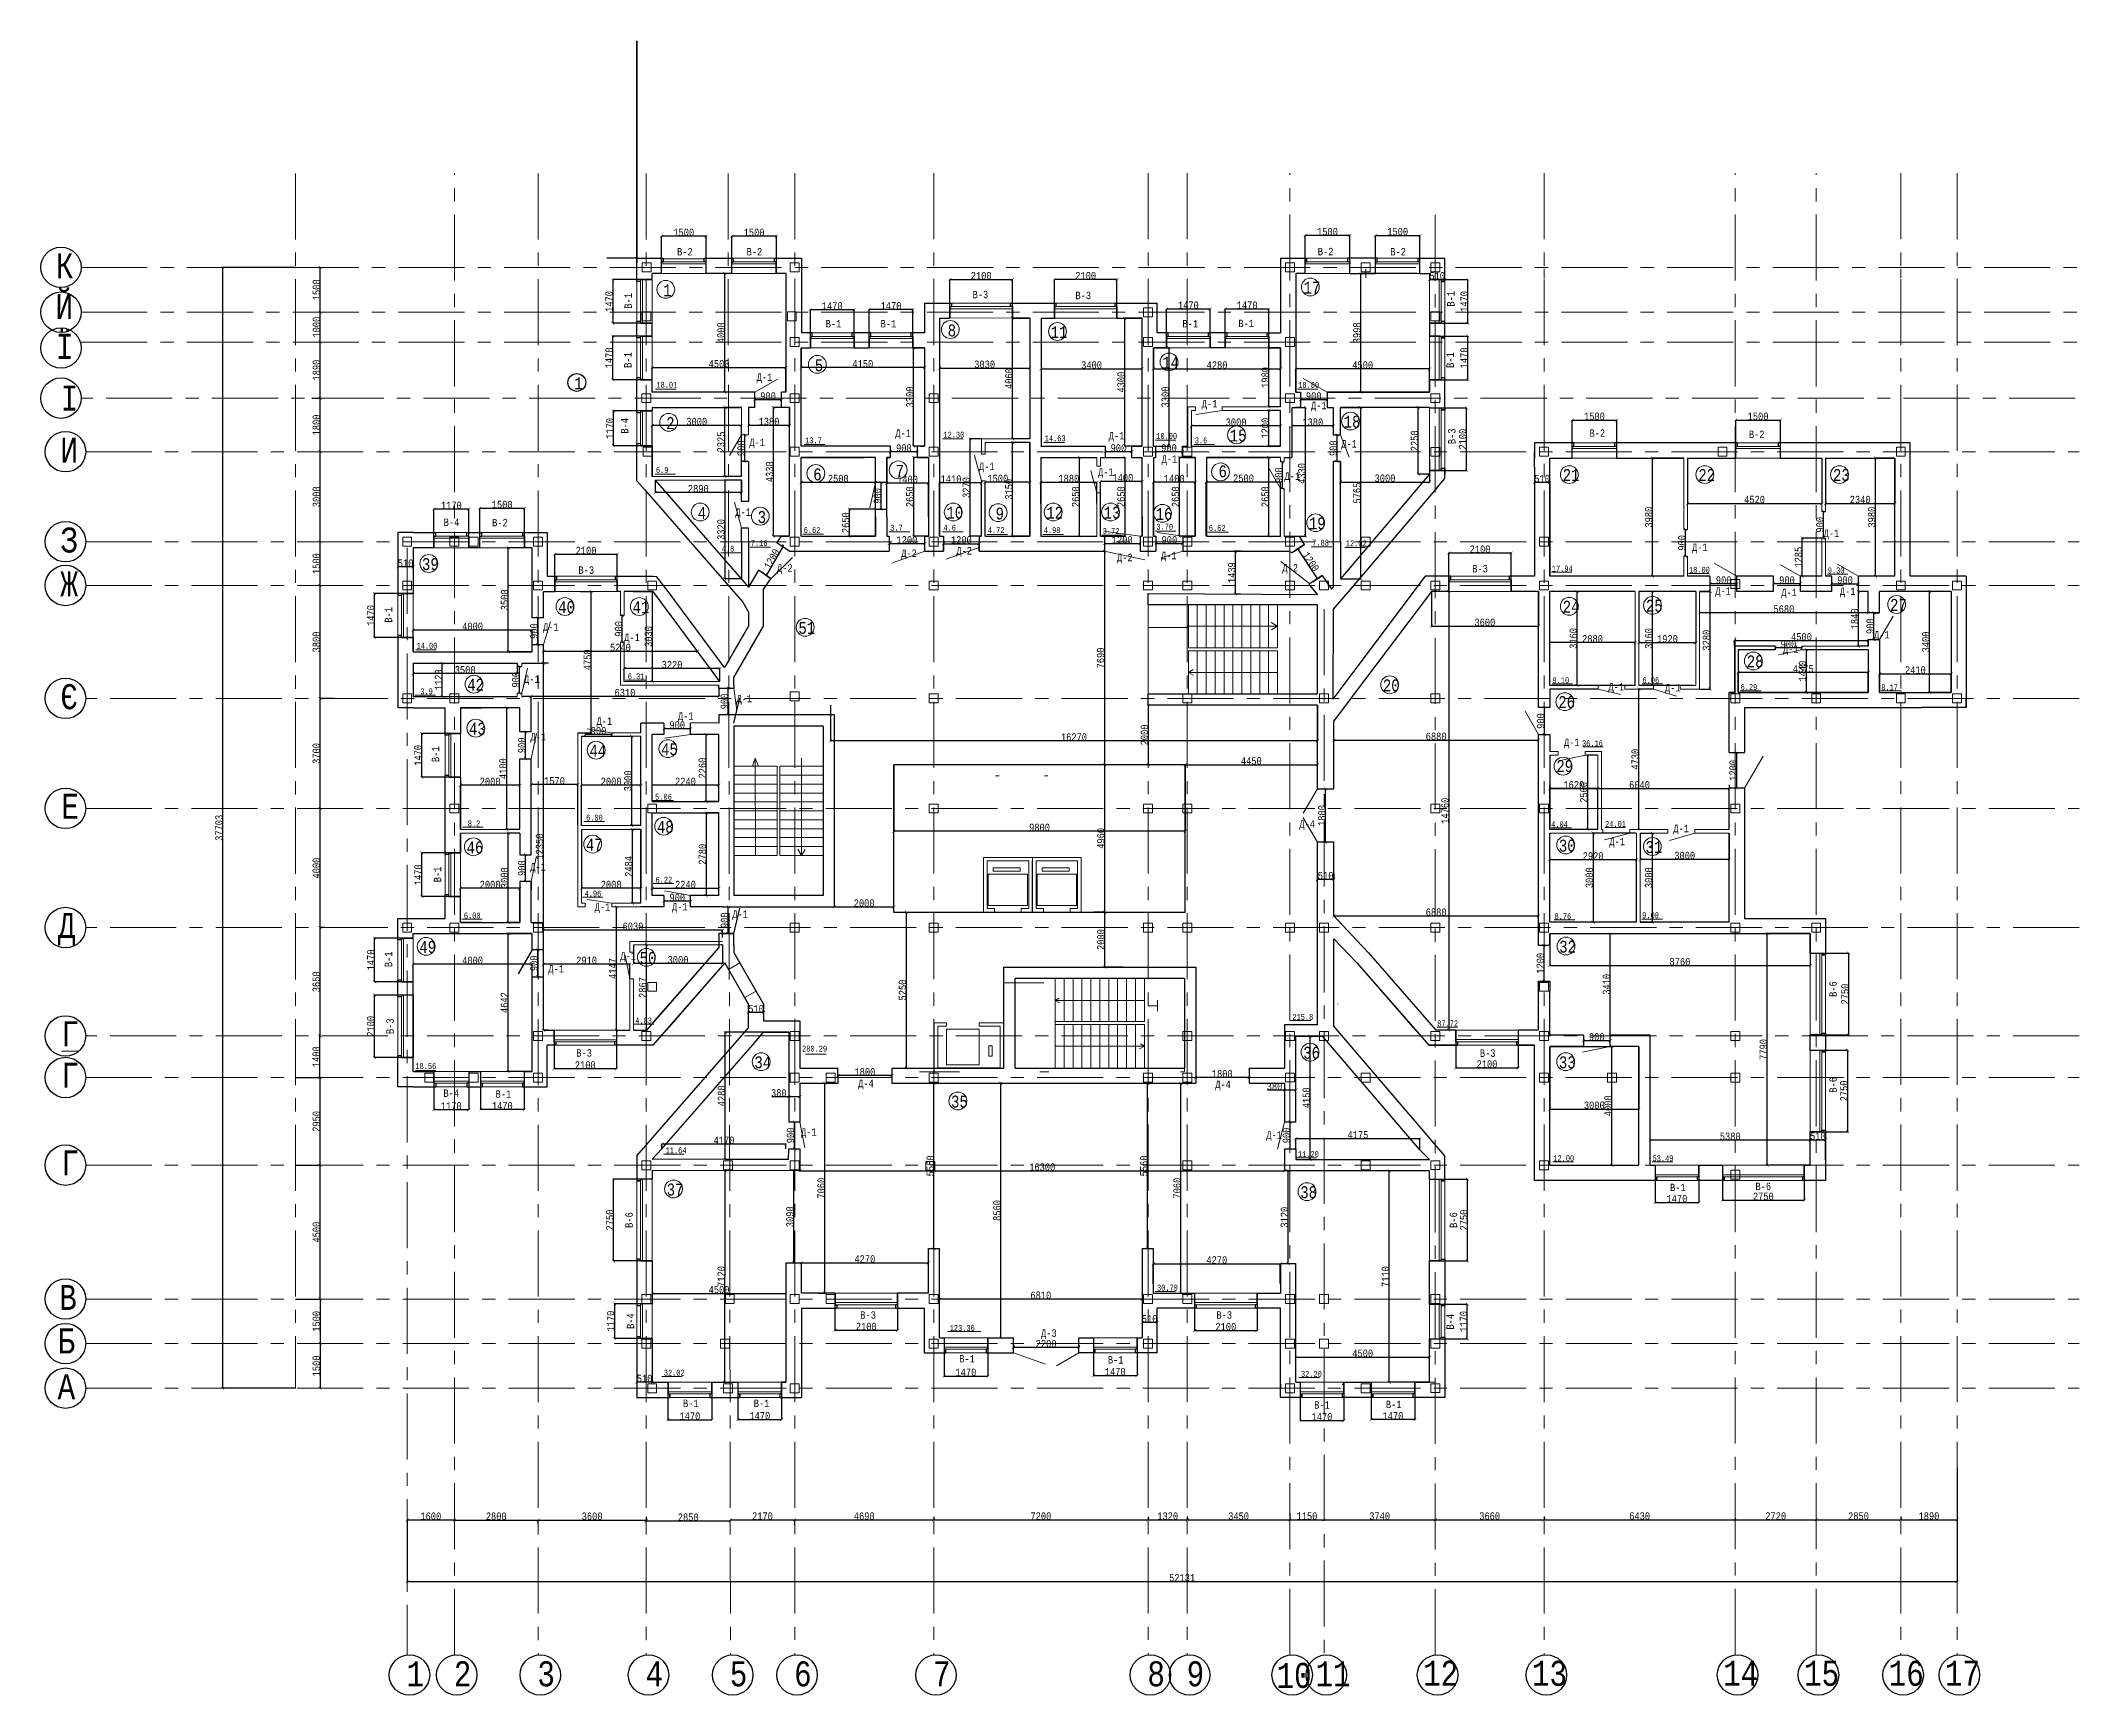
# Model space of a CAD drawing. Header units: millimetres. Extents: x -689206 to 4969298, y -1019800 to 703299.
# Drawn here: x 42750 to 111314, y -658584 to -602929 of the extents above; entities that cross this region are included whole.
import ezdxf

# ---------------------------------------------------------------- set-up
doc = ezdxf.new("R2010")
doc.units = ezdxf.units.MM
doc.linetypes.add('JIS_02_4.0', pattern=[5.5, 4, -1.5])
doc.linetypes.add('осеваяX2', pattern=[101.6, 63.5, -12.7, 12.7, -12.7])
for name, color, linetype, lineweight in [('несущие', 7, 'Continuous', 30), ('ОКНА', 250, 'Continuous', 20), ('ПЕРЕГОРОДКИ', 252, 'Continuous', 9), ('РАЗМЕРЫ', 7, 'Continuous', 9), ('сваи', 7, 'JIS_02_4.0', 30), ('Слой1', 7, 'Continuous', 30), ('стены', 7, 'Continuous', 20)]:
    doc.layers.add(name, color=color, linetype=linetype, lineweight=lineweight)
doc.layers.add('сетка', color=104, linetype='Continuous')
doc.layers.add('четотам', color=7, linetype='Continuous')
doc.styles.add('Аннотативный', font='isocteur.ttf', dxfattribs={"width": 0.7, "height": 250})
doc.dimstyles.new('Аннотативный', dxfattribs={"dimscale": 0, "dimtxt": 250, "dimasz": 100, "dimexe": 1.25, "dimexo": 0.625, "dimtad": 1, "dimdec": 0, "dimtxsty": 'Аннотативный', "dimblk": 'ARCHTICK', "dimcen": 2.5, "dimadec": 0, "dimazin": 0, "dimtfac": 1, "dimtdec": 0, "dimtmove": 0, "dimatfit": 3, "dimfxl": 1, "dimarcsym": 0})

msp = doc.modelspace()

# ---------------------------------------------------------------- texts
at = {"layer": 'РАЗМЕРЫ', "lineweight": 5, "ltscale": 35, "width": 7009.377, "attachment_point": 1, "style": 'Аннотативный'}
for s, insert, char_height in [('К', (43259.8, -610074.5), 841.3), ('Й', (43242.1, -611443), 841.3), ('Ї', (43259.8, -612787.8), 841.3), ('І', (43418.4, -614526.8), 841.3), ('И', (43409.8, -616275.9), 841.3), ('З', (43409.8, -619303.4), 841.3), ('Ж', (43409.8, -620775.9), 841.3), ('Є', (43409.8, -624573.9), 841.3), ('Е', (43445, -628258.3), 841.3), ('Д', (43324.8, -632266.3), 841.3), ('{\\LГ}', (43445, -635911.1), 841.28), ('Г', (43445, -637310.3), 841.3), ('Г', (43445, -640258.3), 841.3), ('В', (43370.8, -644780.6), 841.3), ('Б', (43315.7, -646245.2), 841.3), ('А', (43315.7, -647785.2), 841.3), ('1', (55052.8, -657442.6), 841.3), ('2', (56642.2, -657442.6), 841.3), ('3', (59452.8, -657442.6), 841.3), ('4', (63092.2, -657442.6), 841.3), ('5', (65924.3, -657442.6), 841.3), ('6', (68088.3, -657442.6), 841.3), ('7', (72762.2, -657442.6), 841.3), ('8', (79972.2, -657442.6), 841.3), ('9', (81292.2, -657442.6), 841.3), ('10', (84315.5, -657495.9), 841.28), ('11', (85625.2, -657442.6), 841.28), ('12', (89245.7, -657425.8), 841.28), ('13', (92905.6, -657425.8), 841.28), ('14', (99335.4, -657425.8), 841.28), ('15', (102057.9, -657425.8), 841.28), ('16', (104905.6, -657425.8), 841.28), ('17', (106797.1, -657425.8), 841.28)]:
    msp.add_mtext(s, dxfattribs=dict(at, insert=insert, char_height=char_height))
at = {"layer": 'РАЗМЕРЫ', "lineweight": 20, "ltscale": 150, "attachment_point": 1, "style": 'Аннотативный'}
for s, insert, char_height, width in [('В-2', (64151.5, -609902.6), 250, 922.913), ('В-2', (66491.5, -609902.6), 250, 922.913), ('В-2', (85701.5, -609895.9), 250, 922.913), ('В-2', (88141.5, -609902.6), 250, 922.913), ('В-1', (69151.5, -612322.6), 250, 922.913), ('В-1', (70998.7, -612322.6), 250, 922.913), ('В-1', (81151.5, -612322.6), 250, 922.913), ('В-1', (83031.5, -612312.6), 250, 922.913), ('1', (60695.6, -614252.8), 401.1, 1460), ('Д-1', (66831.5, -614122), 250, 922.913), ('Д-1', (81801.5, -615012), 250, 922.913), ('Д-1', (85471.5, -615072), 250, 922.913), ('Д-1', (66581.5, -616312), 250, 922.913), ('Д-1', (71491.5, -616002), 250, 922.913), ('Д-1', (78671.5, -616092), 250, 922.913), ('Д-1', (86491.5, -616362), 250, 922.913), ('В-2', (94841.5, -616002.6), 250, 922.913), ('В-2', (100201.5, -616042.6), 250, 922.913), ('Д-1', (80451.5, -616872), 250, 922.913), ('Д-1', (74304.3, -617121.8), 250, 922.913), ('Д-1', (78311.5, -617312), 250, 922.913), ('Д-1', (84581.5, -617452), 250, 922.913), ('В-4', (56301.5, -619002.6), 250, 922.913), ('В-2', (57931.5, -619012.6), 250, 922.913), ('Д-1', (66111.5, -618662), 250, 922.913), ('Д-1', (102716.4, -619372), 250, 922.913), ('Д-2', (71689.5, -620043.6), 250, 922.913), ('Д-2', (73543.3, -619961.8), 250, 922.913), ('Д-2', (78948.7, -620186.5), 250, 922.913), ('Д-1', (80426.7, -620120.2), 250, 922.913), ('Д-1', (98291.5, -619842), 250, 922.913), ('В-3', (60835.9, -620612.8), 250, 922.913), ('Д-2', (67511.6, -620539.9), 250, 922.913), ('Д-2', (84511.5, -620532), 250, 922.913), ('Д-1', (99071.5, -621312), 250, 922.913), ('Д-1', (101291.5, -621362), 250, 922.913), ('Д-1', (103261.5, -621322), 250, 922.913), ('Д-1', (59641.5, -622522), 250, 922.913), ('Д-1', (62371.5, -622875.1), 250, 922.913), ('Д-1', (104409.2, -622786), 250, 922.913), ('Д-1', (101348.3, -623263.9), 250, 922.913), ('Д-1', (59002.1, -624279), 250, 922.913), ('Д-1', (95478.1, -624534.2), 250, 922.913), ('Д-1', (97380.2, -624568), 250, 922.913), ('Д-1', (66148.4, -624932.7), 250, 922.913), ('Д-1', (61441.5, -625692), 250, 922.913), ('Д-1', (64181.5, -625522), 250, 922.913), ('Д-1', (59221.5, -626212), 250, 922.913), ('Д-1', (93981.5, -626402), 250, 922.913), ('Д-4', (85081.5, -629152), 250, 922.913), ('Д-1', (97661.5, -629302), 250, 922.913), ('Д-1', (95511.5, -629742), 250, 922.913), ('Д-1', (59211.5, -630592), 250, 922.913), ('Д-1', (61381.5, -631942), 250, 922.913), ('Д-1', (63981.5, -631932), 250, 922.913), ('Д-1', (66011.5, -632182), 250, 922.913), ('Д-1', (59821.5, -634022), 250, 922.913), ('Д-1', (62241.5, -633592), 250, 922.913), ('В-3', (60761.5, -636852.6), 250, 922.913), ('В-4', (56292.4, -638207), 250, 922.913), ('В-1', (58048.4, -638235.7), 250, 922.913), ('Д-4', (70241.5, -637882), 250, 922.913), ('Д-4', (82251.5, -637912), 250, 922.913), ('Д-1', (68321.5, -639512), 250, 922.913), ('Д-1', (83971.5, -639612), 250, 922.913), ('В-3', (70313.4, -645668.3), 250, 922.913), ('В-3', (82291.5, -645668.3), 250, 922.913), ('Д-3', (76393.3, -646277.3), 250, 922.913), ('В-1', (73641.5, -647139.7), 250, 922.913), ('В-1', (78641.5, -647175.4), 250, 922.913), ('В-1', (64351.5, -648639.7), 250, 922.913), ('В-1', (66731.5, -648639.7), 250, 922.913), ('В-1', (85581.5, -648695.4), 250, 922.913), ('В-1', (87991.5, -648675.4), 250, 922.913)]:
    msp.add_mtext(s, dxfattribs=dict(at, insert=insert, char_height=char_height, width=width))
at = {"layer": 'РАЗМЕРЫ', "lineweight": 20, "ltscale": 150, "char_height": 250, "width": 922.913, "attachment_point": 1, "style": 'Аннотативный'}
for s, insert, rotation in [('В-1', (62381.5, -611942.6), 90), ('В-3', (74090.3, -611342.6), 0.255918), ('В-3', (77550.3, -611372.6), 0.255918), ('В-1', (90051.5, -611872.6), 90), ('В-1', (62371.5, -613932.6), 90), ('В-1', (90031.5, -613932.6), 90), ('В-4', (62261.5, -616142.6), 90), ('В-3', (90085.8, -616499.2), 90.255918), ('В-3', (90897.5, -620562.7), 0.255918), ('В-1', (54321.5, -622502.6), 90), ('В-1', (55901.5, -627192.6), 90), ('В-1', (55969.7, -631237.7), 90), ('В-1', (54321.5, -634092.6), 90), ('В-6', (102908.4, -635092.6), 90), ('В-3', (54371.5, -636342.6), 90), ('В-3', (91155.1, -636860.8), 0.255918), ('В-6', (102908.4, -638314.4), 90), ('В-1', (97551.2, -641377.6), 0.255918), ('В-6', (100422.9, -641343.2), 0.255918), ('В-6', (62411.5, -642862.6), 90), ('В-6', (90141.5, -642862.6), 90), ('В-4', (62461.5, -646262.6), 90), ('В-4', (90031.5, -646282.6), 90)]:
    msp.add_mtext(s, dxfattribs=dict(at, insert=insert, rotation=rotation))
at = {"layer": 'РАЗМЕРЫ', "lineweight": 13, "ltscale": 150, "char_height": 401.1, "width": 1460, "attachment_point": 1, "style": 'Аннотативный'}
for s, insert in [('1', (63685.6, -611122.8)), ('17', (85223.4, -611032.7)), ('8', (73255.6, -612472.8)), ('11', (76719.3, -612530.3)), ('5', (68784.3, -613645.2)), ('14', (80470.2, -613552.7)), ('2', (63785.6, -615592.8)), ('18', (86573.4, -615542.7)), ('15', (82741.3, -616007.1)), ('6', (68734.3, -617315.2)), ('7', (71504.3, -617195.2)), ('6', (82365.4, -617212.2)), ('21', (93941.7, -617335.4)), ('22', (98501.7, -617335.4)), ('23', (103031.7, -617335.4)), ('4', (64846, -618612.7)), ('3', (66864.6, -618751.5)), ('10', (73213.4, -618602.7)), ('9', (74865.6, -618632.8)), ('12', (76573.4, -618602.7)), ('13', (78503.4, -618602.7)), ('16', (80249.8, -618645.2)), ('19', (85403.4, -618962.7)), ('39', (55573.4, -620332.7)), ('40', (60153.4, -621782.7)), ('41', (62653.4, -621782.7)), ('24', (93941.7, -621765.4)), ('25', (96740.1, -621735.4)), ('27', (104951.7, -621705.4)), ('51', (68233.4, -622479.5)), ('28', (100131.7, -623605.4)), ('42', (57093.4, -624392.7)), ('20', (87893.4, -624412.7)), ('26', (93791.7, -624975.4)), ('43', (57153.4, -625872.7)), ('44', (61203.4, -626612.7)), ('45', (63613.4, -626562.7)), ('29', (93727.2, -627126.6)), ('48', (63473.4, -629172.7)), ('46', (57073.4, -629862.7)), ('47', (61083.4, -629772.7)), ('30', (93813.4, -629802.7)), ('31', (96728.1, -629852.7)), ('49', (55483.4, -633212.7)), ('32', (93823.4, -633202.7)), ('50', (62892.6, -633582.7)), ('36', (85213.6, -636772.7)), ('34', (66753.4, -637092.7)), ('33', (93813.4, -637092.7)), ('35', (73368.5, -638412.7)), ('37', (63803.4, -641372.7)), ('38', (85113.4, -641462.7))]:
    msp.add_mtext(s, dxfattribs=dict(at, insert=insert))
at = {"layer": 'РАЗМЕРЫ', "char_height": 200, "width": 656.117, "attachment_point": 1, "style": 'Аннотативный'}
for s, insert in [('18.01', (63457.2, -614403.6)), ('18.00', (85045.1, -614407.5)), ('13.7', (68457.7, -616273)), ('12.30', (73110.5, -616081.7)), ('14.63', (76518.2, -616202.9)), ('10.00', (80270.5, -616124.4)), ('3.6', (81564.9, -616273)), ('6.9', (63441.3, -617265.1)), ('7.16', (66631.4, -619726.8)), ('6.62', (68411.8, -619288.2)), ('3.7', (71320.5, -619209.3)), ('4.6', (73110.5, -619209.3)), ('4.72', (74603.2, -619291.3)), ('4.98', (76485.6, -619291)), ('3.72', (78470.4, -619320)), ('3.70', (80273.4, -619178.6)), ('6.62', (82038.8, -619216.1)), ('7.88', (85513, -619715.7)), ('12.02', (86644.9, -619737)), ('4.8', (65653.1, -619915.9)), ('17.94', (93575.7, -620586.6)), ('18.00', (98188.6, -620625.8)), ('9.30', (102857.7, -620648)), ('14.00', (55389.5, -623180.2)), ('6.31', (62493.5, -624210.7)), ('9.10', (93596.9, -624338.9)), ('6.06', (96624, -624341.5)), ('6.29', (99924.1, -624572.9)), ('8.17', (104654.7, -624578.3)), ('3.9', (55513.9, -624715.2)), ('36.16', (94591.3, -626463.2)), ('5.06', (63413.5, -628260.7)), ('8.2', (57112.6, -629160.4)), ('6.00', (61091.8, -628962.3)), ('4.04', (93553.4, -629187)), ('24.01', (95364.7, -629174.4)), ('6.22', (63426.6, -631053.4)), ('4.96', (61041.1, -631516.5)), ('8.76', (93665.7, -632281.9)), ('9.00', (96615, -632248.5)), ('4.83', (62745.9, -635788)), ('215.8', (84849, -635666.6)), ('87.72', (89719.6, -635884.8)), ('280.29', (68356.9, -636732.2)), ('18.56', (55349.4, -637320.3)), ('11.64', (63767.6, -640156.2)), ('11.20', (85035.3, -640280.6)), ('12.00', (93625.2, -640420.3)), ('53.49', (96963.5, -640420.3)), ('30.70', (80296.1, -644776.1)), ('123.36', (73321.8, -646129)), ('32.02', (63705.8, -647634.9)), ('32.20', (85137.2, -647674.8))]:
    msp.add_mtext(s, dxfattribs=dict(at, insert=insert))
at = {"layer": 'РАЗМЕРЫ', "color": 18, "true_color": 0x000000, "insert": (56981.3, -632255), "char_height": 200, "width": 656.117, "attachment_point": 1, "style": 'Аннотативный'}
msp.add_mtext('6.00', dxfattribs=at)

# ---------------------------------------------------------------- blocks, each defined once
blk = doc.blocks.new('_ArchTick')
at = {"color": 0, "linetype": 'ByBlock', "const_width": 0.15}
blk.add_lwpolyline([(-0.5, -0.5), (0.5, 0.5)], dxfattribs=at)
blk = doc.blocks.new('*D2733')
at = {"layer": 'Defpoints', "color": 0, "lineweight": 5, "transparency": 16777216}
for p in [(72110, -613263), (72474, -613263), (72474, -616563)]:
    blk.add_point(p, dxfattribs=at)
at = {"layer": 'стены', "color": 0, "lineweight": -2, "transparency": 16777216}
for p, q in [((72474, -613263), (72109, -613263)), ((72110, -616563), (72110, -613263)), ((72474, -616563), (72109, -616563))]:
    blk.add_line(p, q, dxfattribs=at)
at = {"layer": 'стены', "color": 0, "lineweight": -2, "transparency": 16777216, "xscale": 100, "yscale": 100, "zscale": 100}
for p, rotation in [((72110, -613263), 90), ((72110, -616563), 270)]:
    blk.add_blockref('_ArchTick', p, dxfattribs=dict(at, rotation=rotation))
at = {"layer": 'стены', "color": 0, "lineweight": 5, "transparency": 16777216, "insert": (71984, -614913), "char_height": 250, "attachment_point": 5, "rotation": 90, "style": 'Аннотативный'}
blk.add_mtext('3300', dxfattribs=at)
blk = doc.blocks.new('*D2734')
at = {"layer": 'Defpoints', "color": 0, "lineweight": 5, "transparency": 16777216}
for p in [(68324, -613263), (72474, -613263), (68324, -613923)]:
    blk.add_point(p, dxfattribs=at)
at = {"layer": 'стены', "color": 0, "lineweight": -2, "transparency": 16777216}
for p, q in [((68324, -613263), (68324, -613924)), ((72474, -613263), (72474, -613924)), ((72474, -613923), (68324, -613923))]:
    blk.add_line(p, q, dxfattribs=at)
at = {"layer": 'стены', "color": 0, "lineweight": -2, "transparency": 16777216, "xscale": 100, "yscale": 100, "zscale": 100, "rotation": 180}
blk.add_blockref('_ArchTick', (68324, -613923), dxfattribs=at)
at = {"layer": 'стены', "color": 0, "lineweight": -2, "transparency": 16777216, "xscale": 100, "yscale": 100, "zscale": 100}
blk.add_blockref('_ArchTick', (72474, -613923), dxfattribs=at)
at = {"layer": 'стены', "color": 0, "lineweight": 5, "transparency": 16777216, "insert": (70399, -613797), "char_height": 250, "attachment_point": 5, "style": 'Аннотативный'}
blk.add_mtext('4150', dxfattribs=at)
blk = doc.blocks.new('*D2735')
at = {"layer": 'Defpoints', "color": 0, "lineweight": 5, "transparency": 16777216}
for p in [(72984, -613939), (76014, -613939), (76014, -613939)]:
    blk.add_point(p, dxfattribs=at)
at = {"layer": 'стены', "color": 0, "lineweight": -2, "transparency": 16777216}
for p, q in [((72984, -613939), (72984, -613938)), ((72984, -613939), (76014, -613939)), ((76014, -613939), (76014, -613938))]:
    blk.add_line(p, q, dxfattribs=at)
at = {"layer": 'стены', "color": 0, "lineweight": -2, "transparency": 16777216, "xscale": 100, "yscale": 100, "zscale": 100, "rotation": 180}
blk.add_blockref('_ArchTick', (72984, -613939), dxfattribs=at)
at = {"layer": 'стены', "color": 0, "lineweight": -2, "transparency": 16777216, "xscale": 100, "yscale": 100, "zscale": 100}
blk.add_blockref('_ArchTick', (76014, -613939), dxfattribs=at)
at = {"layer": 'стены', "color": 0, "lineweight": 5, "transparency": 16777216, "insert": (74499, -613814), "char_height": 250, "attachment_point": 5, "style": 'Аннотативный'}
blk.add_mtext('3030', dxfattribs=at)
blk = doc.blocks.new('*D2736')
at = {"layer": 'Defpoints', "color": 0, "lineweight": 5, "transparency": 16777216}
for p in [(75440, -612263), (76014, -612263), (76014, -616323)]:
    blk.add_point(p, dxfattribs=at)
at = {"layer": 'стены', "color": 0, "lineweight": -2, "transparency": 16777216}
for p, q in [((76014, -612263), (75439, -612263)), ((75440, -616323), (75440, -612263)), ((76014, -616323), (75439, -616323))]:
    blk.add_line(p, q, dxfattribs=at)
at = {"layer": 'стены', "color": 0, "lineweight": -2, "transparency": 16777216, "xscale": 100, "yscale": 100, "zscale": 100}
for p, rotation in [((75440, -612263), 90), ((75440, -616323), 270)]:
    blk.add_blockref('_ArchTick', p, dxfattribs=dict(at, rotation=rotation))
at = {"layer": 'стены', "color": 0, "lineweight": 5, "transparency": 16777216, "insert": (75314, -614293), "char_height": 250, "attachment_point": 5, "rotation": 90, "style": 'Аннотативный'}
blk.add_mtext('4060', dxfattribs=at)
blk = doc.blocks.new('*D2737')
at = {"layer": 'Defpoints', "color": 0, "lineweight": 5, "transparency": 16777216}
for p in [(71204, -617813), (71204, -618943), (72604, -618943)]:
    blk.add_point(p, dxfattribs=at)
at = {"layer": 'стены', "color": 0, "lineweight": -2, "transparency": 16777216}
for p, q in [((71204, -618942), (71204, -617811)), ((72604, -617813), (71204, -617813)), ((72604, -618942), (72604, -617811))]:
    blk.add_line(p, q, dxfattribs=at)
at = {"layer": 'стены', "color": 0, "lineweight": -2, "transparency": 16777216, "xscale": 100, "yscale": 100, "zscale": 100, "rotation": 180}
blk.add_blockref('_ArchTick', (71204, -617813), dxfattribs=at)
at = {"layer": 'стены', "color": 0, "lineweight": -2, "transparency": 16777216, "xscale": 100, "yscale": 100, "zscale": 100}
blk.add_blockref('_ArchTick', (72604, -617813), dxfattribs=at)
at = {"layer": 'стены', "color": 0, "lineweight": 5, "transparency": 16777216, "insert": (71904, -617687), "char_height": 250, "attachment_point": 5, "style": 'Аннотативный'}
blk.add_mtext('1400', dxfattribs=at)
blk = doc.blocks.new('*D2738')
at = {"layer": 'Defpoints', "color": 0, "lineweight": 5, "transparency": 16777216}
for p in [(76394, -613964), (79794, -613964), (79794, -613964)]:
    blk.add_point(p, dxfattribs=at)
at = {"layer": 'стены', "color": 0, "lineweight": -2, "transparency": 16777216}
for p, q in [((76394, -613964), (76394, -613965)), ((76394, -613964), (79794, -613964)), ((79794, -613963), (79794, -613962))]:
    blk.add_line(p, q, dxfattribs=at)
at = {"layer": 'стены', "color": 0, "lineweight": -2, "transparency": 16777216, "xscale": 100, "yscale": 100, "zscale": 100, "rotation": 180}
blk.add_blockref('_ArchTick', (76394, -613964), dxfattribs=at)
at = {"layer": 'стены', "color": 0, "lineweight": -2, "transparency": 16777216, "xscale": 100, "yscale": 100, "zscale": 100}
blk.add_blockref('_ArchTick', (79794, -613964), dxfattribs=at)
at = {"layer": 'стены', "color": 0, "lineweight": 5, "transparency": 16777216, "insert": (78094, -613838), "char_height": 250, "attachment_point": 5, "style": 'Аннотативный'}
blk.add_mtext('3400', dxfattribs=at)
blk = doc.blocks.new('*D2739')
at = {"layer": 'Defpoints', "color": 0, "lineweight": 5, "transparency": 16777216}
for p in [(79213, -612263), (79794, -612263), (79794, -616563)]:
    blk.add_point(p, dxfattribs=at)
at = {"layer": 'стены', "color": 0, "lineweight": -2, "transparency": 16777216}
for p, q in [((79794, -612263), (79212, -612263)), ((79213, -616563), (79213, -612263)), ((79794, -616563), (79212, -616563))]:
    blk.add_line(p, q, dxfattribs=at)
at = {"layer": 'стены', "color": 0, "lineweight": -2, "transparency": 16777216, "xscale": 100, "yscale": 100, "zscale": 100}
for p, rotation in [((79213, -612263), 90), ((79213, -616563), 270)]:
    blk.add_blockref('_ArchTick', p, dxfattribs=dict(at, rotation=rotation))
at = {"layer": 'стены', "color": 0, "lineweight": 5, "transparency": 16777216, "insert": (79088, -614413), "char_height": 250, "attachment_point": 5, "rotation": 90, "style": 'Аннотативный'}
blk.add_mtext('4300', dxfattribs=at)
blk = doc.blocks.new('*D2740')
at = {"layer": 'Defpoints', "color": 0, "lineweight": 5, "transparency": 16777216}
for p in [(78269, -617783), (76389, -618491), (78269, -618491)]:
    blk.add_point(p, dxfattribs=at)
at = {"layer": 'стены', "color": 0, "lineweight": -2, "transparency": 16777216}
for p, q in [((76389, -618491), (76389, -617781)), ((76389, -617783), (78269, -617783)), ((78269, -618491), (78269, -617781))]:
    blk.add_line(p, q, dxfattribs=at)
at = {"layer": 'стены', "color": 0, "lineweight": -2, "transparency": 16777216, "xscale": 100, "yscale": 100, "zscale": 100, "rotation": 180}
blk.add_blockref('_ArchTick', (76389, -617783), dxfattribs=at)
at = {"layer": 'стены', "color": 0, "lineweight": -2, "transparency": 16777216, "xscale": 100, "yscale": 100, "zscale": 100}
blk.add_blockref('_ArchTick', (78269, -617783), dxfattribs=at)
at = {"layer": 'стены', "color": 0, "lineweight": 5, "transparency": 16777216, "insert": (77329, -617657), "char_height": 250, "attachment_point": 5, "style": 'Аннотативный'}
blk.add_mtext('1880', dxfattribs=at)
blk = doc.blocks.new('*D2741')
at = {"layer": 'Defpoints', "color": 0, "lineweight": 5, "transparency": 16777216}
for p in [(84964, -647212), (89464, -647212), (89464, -647213)]:
    blk.add_point(p, dxfattribs=at)
at = {"layer": 'стены', "color": 0, "lineweight": -2, "transparency": 16777216}
for p, q in [((84964, -647211), (84964, -647210)), ((84964, -647212), (89464, -647212)), ((89464, -647212), (89464, -647210))]:
    blk.add_line(p, q, dxfattribs=at)
at = {"layer": 'стены', "color": 0, "lineweight": -2, "transparency": 16777216, "xscale": 100, "yscale": 100, "zscale": 100, "rotation": 180}
blk.add_blockref('_ArchTick', (84964, -647212), dxfattribs=at)
at = {"layer": 'стены', "color": 0, "lineweight": -2, "transparency": 16777216, "xscale": 100, "yscale": 100, "zscale": 100}
blk.add_blockref('_ArchTick', (89464, -647212), dxfattribs=at)
at = {"layer": 'стены', "color": 0, "lineweight": 5, "transparency": 16777216, "insert": (87214, -647086), "char_height": 250, "attachment_point": 5, "style": 'Аннотативный'}
blk.add_mtext('4500', dxfattribs=at)
blk = doc.blocks.new('*D2742')
at = {"layer": 'Defpoints', "color": 0, "lineweight": 5, "transparency": 16777216}
for p in [(69568, -637742), (69568, -637780), (71372, -637742)]:
    blk.add_point(p, dxfattribs=at)
at = {"layer": 'стены', "color": 0, "lineweight": -2, "transparency": 16777216}
for p, q in [((69568, -637779), (69568, -637741)), ((71372, -637742), (69568, -637742)), ((71372, -637741), (71372, -637741))]:
    blk.add_line(p, q, dxfattribs=at)
at = {"layer": 'стены', "color": 0, "lineweight": -2, "transparency": 16777216, "xscale": 100, "yscale": 100, "zscale": 100, "rotation": 180}
blk.add_blockref('_ArchTick', (69568, -637742), dxfattribs=at)
at = {"layer": 'стены', "color": 0, "lineweight": -2, "transparency": 16777216, "xscale": 100, "yscale": 100, "zscale": 100}
blk.add_blockref('_ArchTick', (71372, -637742), dxfattribs=at)
at = {"layer": 'стены', "color": 0, "lineweight": 5, "transparency": 16777216, "insert": (70470, -637616), "char_height": 250, "attachment_point": 5, "style": 'Аннотативный'}
blk.add_mtext('1800', dxfattribs=at)
blk = doc.blocks.new('*D2707')
at = {"layer": 'Defpoints', "color": 0, "lineweight": 5, "transparency": 16777216}
for p in [(72604, -644036), (68332, -644727), (72604, -644727)]:
    blk.add_point(p, dxfattribs=at)
at = {"layer": 'стены', "color": 0, "lineweight": -2, "transparency": 16777216}
for p, q in [((68332, -644726), (68332, -644035)), ((68332, -644036), (72604, -644036)), ((72604, -644726), (72604, -644035))]:
    blk.add_line(p, q, dxfattribs=at)
at = {"layer": 'стены', "color": 0, "lineweight": -2, "transparency": 16777216, "xscale": 100, "yscale": 100, "zscale": 100, "rotation": 180}
blk.add_blockref('_ArchTick', (68332, -644036), dxfattribs=at)
at = {"layer": 'стены', "color": 0, "lineweight": -2, "transparency": 16777216, "xscale": 100, "yscale": 100, "zscale": 100}
blk.add_blockref('_ArchTick', (72604, -644036), dxfattribs=at)
at = {"layer": 'стены', "color": 0, "lineweight": 5, "transparency": 16777216, "insert": (70468, -643910), "char_height": 250, "attachment_point": 5, "style": 'Аннотативный'}
blk.add_mtext('4270', dxfattribs=at)
blk = doc.blocks.new('*D2708')
at = {"layer": 'Defpoints', "color": 0, "lineweight": 5, "transparency": 16777216}
for p in [(84441, -644071), (80169, -644738), (84441, -644738)]:
    blk.add_point(p, dxfattribs=at)
at = {"layer": 'стены', "color": 0, "lineweight": -2, "transparency": 16777216}
for p, q in [((80169, -644738), (80169, -644070)), ((80169, -644071), (84441, -644071)), ((84441, -644738), (84441, -644070))]:
    blk.add_line(p, q, dxfattribs=at)
at = {"layer": 'стены', "color": 0, "lineweight": -2, "transparency": 16777216, "xscale": 100, "yscale": 100, "zscale": 100, "rotation": 180}
blk.add_blockref('_ArchTick', (80169, -644071), dxfattribs=at)
at = {"layer": 'стены', "color": 0, "lineweight": -2, "transparency": 16777216, "xscale": 100, "yscale": 100, "zscale": 100}
blk.add_blockref('_ArchTick', (84441, -644071), dxfattribs=at)
at = {"layer": 'стены', "color": 0, "lineweight": 5, "transparency": 16777216, "insert": (82305, -643945), "char_height": 250, "attachment_point": 5, "style": 'Аннотативный'}
blk.add_mtext('4270', dxfattribs=at)
blk = doc.blocks.new('*D2709')
at = {"layer": 'Defpoints', "color": 0, "lineweight": 5, "transparency": 16777216}
for p in [(63645, -640043), (63645, -640206), (67814, -640206)]:
    blk.add_point(p, dxfattribs=at)
at = {"layer": 'стены', "color": 0, "lineweight": -2, "transparency": 16777216}
for p, q in [((63645, -640206), (63645, -640041)), ((67814, -640043), (63645, -640043)), ((67814, -640206), (67814, -640041))]:
    blk.add_line(p, q, dxfattribs=at)
at = {"layer": 'стены', "color": 0, "lineweight": -2, "transparency": 16777216, "xscale": 100, "yscale": 100, "zscale": 100, "rotation": 180}
blk.add_blockref('_ArchTick', (63645, -640043), dxfattribs=at)
at = {"layer": 'стены', "color": 0, "lineweight": -2, "transparency": 16777216, "xscale": 100, "yscale": 100, "zscale": 100}
blk.add_blockref('_ArchTick', (67814, -640043), dxfattribs=at)
at = {"layer": 'стены', "color": 0, "lineweight": 5, "transparency": 16777216, "insert": (65730, -639917), "char_height": 250, "attachment_point": 5, "style": 'Аннотативный'}
blk.add_mtext('4170', dxfattribs=at)
blk = doc.blocks.new('*D2710')
at = {"layer": 'Defpoints', "color": 0, "lineweight": 5, "transparency": 16777216}
for p in [(84964, -640241), (89139, -639861), (89139, -640241)]:
    blk.add_point(p, dxfattribs=at)
at = {"layer": 'стены', "color": 0, "lineweight": -2, "transparency": 16777216}
for p, q in [((84964, -640240), (84964, -639859)), ((84964, -639861), (89139, -639861)), ((89139, -640240), (89139, -639859))]:
    blk.add_line(p, q, dxfattribs=at)
at = {"layer": 'стены', "color": 0, "lineweight": -2, "transparency": 16777216, "xscale": 100, "yscale": 100, "zscale": 100, "rotation": 180}
blk.add_blockref('_ArchTick', (84964, -639861), dxfattribs=at)
at = {"layer": 'стены', "color": 0, "lineweight": -2, "transparency": 16777216, "xscale": 100, "yscale": 100, "zscale": 100}
blk.add_blockref('_ArchTick', (89139, -639861), dxfattribs=at)
at = {"layer": 'стены', "color": 0, "lineweight": 5, "transparency": 16777216, "insert": (87052, -639735), "char_height": 250, "attachment_point": 5, "style": 'Аннотативный'}
blk.add_mtext('4175', dxfattribs=at)
blk = doc.blocks.new('*D2711')
at = {"layer": 'Defpoints', "color": 0, "lineweight": 5, "transparency": 16777216}
for p in [(104219, -623107), (99724, -623294), (104219, -623294)]:
    blk.add_point(p, dxfattribs=at)
at = {"layer": 'стены', "color": 0, "lineweight": -2, "transparency": 16777216}
for p, q in [((99724, -623294), (99724, -623106)), ((99724, -623107), (104219, -623107)), ((104219, -623294), (104219, -623106))]:
    blk.add_line(p, q, dxfattribs=at)
at = {"layer": 'стены', "color": 0, "lineweight": -2, "transparency": 16777216, "xscale": 100, "yscale": 100, "zscale": 100, "rotation": 180}
blk.add_blockref('_ArchTick', (99724, -623107), dxfattribs=at)
at = {"layer": 'стены', "color": 0, "lineweight": -2, "transparency": 16777216, "xscale": 100, "yscale": 100, "zscale": 100}
blk.add_blockref('_ArchTick', (104219, -623107), dxfattribs=at)
at = {"layer": 'стены', "color": 0, "lineweight": 5, "transparency": 16777216, "insert": (101972, -622982), "char_height": 250, "attachment_point": 5, "style": 'Аннотативный'}
blk.add_mtext('4500', dxfattribs=at)
blk = doc.blocks.new('*D2712')
at = {"layer": 'Defpoints', "color": 0, "lineweight": 5, "transparency": 16777216}
for p in [(104409, -622173), (104409, -622173), (104409, -623073)]:
    blk.add_point(p, dxfattribs=at)
at = {"layer": 'стены', "color": 0, "lineweight": -2, "transparency": 16777216}
for p, q in [((104409, -623073), (104409, -622173)), ((104410, -622173), (104410, -622173)), ((104410, -623073), (104410, -623073))]:
    blk.add_line(p, q, dxfattribs=at)
at = {"layer": 'стены', "color": 0, "lineweight": -2, "transparency": 16777216, "xscale": 100, "yscale": 100, "zscale": 100}
for p, rotation in [((104409, -622173), 90), ((104409, -623073), 270)]:
    blk.add_blockref('_ArchTick', p, dxfattribs=dict(at, rotation=rotation))
at = {"layer": 'стены', "color": 0, "lineweight": 5, "transparency": 16777216, "insert": (104284, -622623), "char_height": 250, "attachment_point": 5, "rotation": 90, "style": 'Аннотативный'}
blk.add_mtext('900', dxfattribs=at)
blk = doc.blocks.new('*D2713')
at = {"layer": 'Defpoints', "color": 0, "lineweight": 5, "transparency": 16777216}
for p in [(93503, -623176), (93503, -624616), (96383, -624616)]:
    blk.add_point(p, dxfattribs=at)
at = {"layer": 'стены', "color": 0, "lineweight": -2, "transparency": 16777216}
for p, q in [((93503, -624615), (93503, -623174)), ((96383, -623176), (93503, -623176)), ((96383, -624615), (96383, -623174))]:
    blk.add_line(p, q, dxfattribs=at)
at = {"layer": 'стены', "color": 0, "lineweight": -2, "transparency": 16777216, "xscale": 100, "yscale": 100, "zscale": 100, "rotation": 180}
blk.add_blockref('_ArchTick', (93503, -623176), dxfattribs=at)
at = {"layer": 'стены', "color": 0, "lineweight": -2, "transparency": 16777216, "xscale": 100, "yscale": 100, "zscale": 100}
blk.add_blockref('_ArchTick', (96383, -623176), dxfattribs=at)
at = {"layer": 'стены', "color": 0, "lineweight": 5, "transparency": 16777216, "insert": (94943, -623050), "char_height": 250, "attachment_point": 5, "style": 'Аннотативный'}
blk.add_mtext('2880', dxfattribs=at)
blk = doc.blocks.new('*D2714')
at = {"layer": 'Defpoints', "color": 0, "lineweight": 5, "transparency": 16777216}
for p in [(104219, -623414), (102135, -624853), (104219, -624853)]:
    blk.add_point(p, dxfattribs=at)
at = {"layer": 'стены', "color": 0, "lineweight": -2, "transparency": 16777216}
for p, q in [((104219, -623414), (102133, -623414)), ((102135, -623414), (102135, -624853)), ((104219, -624853), (102133, -624853))]:
    blk.add_line(p, q, dxfattribs=at)
at = {"layer": 'стены', "color": 0, "lineweight": -2, "transparency": 16777216, "xscale": 100, "yscale": 100, "zscale": 100}
for p, rotation in [((102135, -623414), 90), ((102135, -624853), 270)]:
    blk.add_blockref('_ArchTick', p, dxfattribs=dict(at, rotation=rotation))
at = {"layer": 'стены', "color": 0, "lineweight": 5, "transparency": 16777216, "insert": (102009, -624134), "char_height": 250, "attachment_point": 5, "rotation": 90, "style": 'Аннотативный'}
blk.add_mtext('1440', dxfattribs=at)
blk = doc.blocks.new('*D2715')
at = {"layer": 'Defpoints', "color": 0, "lineweight": 5, "transparency": 16777216}
for p in [(99844, -624183), (99844, -624853), (104219, -624853)]:
    blk.add_point(p, dxfattribs=at)
at = {"layer": 'стены', "color": 0, "lineweight": -2, "transparency": 16777216}
for p, q in [((99844, -624852), (99844, -624181)), ((104219, -624183), (99844, -624183)), ((104219, -624852), (104219, -624181))]:
    blk.add_line(p, q, dxfattribs=at)
at = {"layer": 'стены', "color": 0, "lineweight": -2, "transparency": 16777216, "xscale": 100, "yscale": 100, "zscale": 100, "rotation": 180}
blk.add_blockref('_ArchTick', (99844, -624183), dxfattribs=at)
at = {"layer": 'стены', "color": 0, "lineweight": -2, "transparency": 16777216, "xscale": 100, "yscale": 100, "zscale": 100}
blk.add_blockref('_ArchTick', (104219, -624183), dxfattribs=at)
at = {"layer": 'стены', "color": 0, "lineweight": 5, "transparency": 16777216, "insert": (102032, -624057), "char_height": 250, "attachment_point": 5, "style": 'Аннотативный'}
blk.add_mtext('4375', dxfattribs=at)
blk = doc.blocks.new('*D2716')
at = {"layer": 'Defpoints', "color": 0, "lineweight": 5, "transparency": 16777216}
for p in [(96381, -629583), (94964, -632583), (96424, -632583)]:
    blk.add_point(p, dxfattribs=at)
at = {"layer": 'стены', "color": 0, "lineweight": -2, "transparency": 16777216}
for p, q in [((96381, -629583), (94963, -629583)), ((94964, -629583), (94964, -632583)), ((96424, -632583), (94963, -632583))]:
    blk.add_line(p, q, dxfattribs=at)
at = {"layer": 'стены', "color": 0, "lineweight": -2, "transparency": 16777216, "xscale": 100, "yscale": 100, "zscale": 100}
for p, rotation in [((94964, -629583), 90), ((94964, -632583), 270)]:
    blk.add_blockref('_ArchTick', p, dxfattribs=dict(at, rotation=rotation))
at = {"layer": 'стены', "color": 0, "lineweight": 5, "transparency": 16777216, "insert": (94838, -631083), "char_height": 250, "attachment_point": 5, "rotation": 90, "style": 'Аннотативный'}
blk.add_mtext('3000', dxfattribs=at)
blk = doc.blocks.new('*D2717')
at = {"layer": 'Defpoints', "color": 0, "lineweight": 5, "transparency": 16777216}
for p in [(93504, -630478), (93504, -632583), (96424, -632583)]:
    blk.add_point(p, dxfattribs=at)
at = {"layer": 'стены', "color": 0, "lineweight": -2, "transparency": 16777216}
for p, q in [((93504, -632582), (93504, -630477)), ((96424, -630478), (93504, -630478)), ((96424, -632582), (96424, -630477))]:
    blk.add_line(p, q, dxfattribs=at)
at = {"layer": 'стены', "color": 0, "lineweight": -2, "transparency": 16777216, "xscale": 100, "yscale": 100, "zscale": 100, "rotation": 180}
blk.add_blockref('_ArchTick', (93504, -630478), dxfattribs=at)
at = {"layer": 'стены', "color": 0, "lineweight": -2, "transparency": 16777216, "xscale": 100, "yscale": 100, "zscale": 100}
blk.add_blockref('_ArchTick', (96424, -630478), dxfattribs=at)
at = {"layer": 'стены', "color": 0, "lineweight": 5, "transparency": 16777216, "insert": (94964, -630353), "char_height": 250, "attachment_point": 5, "style": 'Аннотативный'}
blk.add_mtext('2920', dxfattribs=at)
blk = doc.blocks.new('*D2718')
at = {"layer": 'Defpoints', "color": 0, "lineweight": 5, "transparency": 16777216}
for p in [(96544, -629583), (99544, -629583), (99544, -630465)]:
    blk.add_point(p, dxfattribs=at)
at = {"layer": 'стены', "color": 0, "lineweight": -2, "transparency": 16777216}
for p, q in [((96544, -629583), (96544, -630466)), ((99544, -629583), (99544, -630466)), ((96544, -630465), (99544, -630465))]:
    blk.add_line(p, q, dxfattribs=at)
at = {"layer": 'стены', "color": 0, "lineweight": -2, "transparency": 16777216, "xscale": 100, "yscale": 100, "zscale": 100, "rotation": 180}
blk.add_blockref('_ArchTick', (96544, -630465), dxfattribs=at)
at = {"layer": 'стены', "color": 0, "lineweight": -2, "transparency": 16777216, "xscale": 100, "yscale": 100, "zscale": 100}
blk.add_blockref('_ArchTick', (99544, -630465), dxfattribs=at)
at = {"layer": 'стены', "color": 0, "lineweight": 5, "transparency": 16777216, "insert": (98044, -630339), "char_height": 250, "attachment_point": 5, "style": 'Аннотативный'}
blk.add_mtext('3000', dxfattribs=at)
blk = doc.blocks.new('*D2719')
at = {"layer": 'Defpoints', "color": 0, "lineweight": 5, "transparency": 16777216}
for p in [(99799, -626873), (99799, -626873), (99799, -628073)]:
    blk.add_point(p, dxfattribs=at)
at = {"layer": 'стены', "color": 0, "lineweight": -2, "transparency": 16777216}
for p, q in [((99799, -628073), (99799, -626873)), ((99800, -626873), (99801, -626873)), ((99800, -628073), (99801, -628073))]:
    blk.add_line(p, q, dxfattribs=at)
at = {"layer": 'стены', "color": 0, "lineweight": -2, "transparency": 16777216, "xscale": 100, "yscale": 100, "zscale": 100}
for p, rotation in [((99799, -626873), 90), ((99799, -628073), 270)]:
    blk.add_blockref('_ArchTick', p, dxfattribs=dict(at, rotation=rotation))
at = {"layer": 'стены', "color": 0, "lineweight": 5, "transparency": 16777216, "insert": (99674, -627473), "char_height": 250, "attachment_point": 5, "rotation": 90, "style": 'Аннотативный'}
blk.add_mtext('1200', dxfattribs=at)
blk = doc.blocks.new('*D2720')
at = {"layer": 'Defpoints', "color": 0, "lineweight": 5, "transparency": 16777216}
for p in [(107006, -624223), (104599, -624853), (107006, -624853)]:
    blk.add_point(p, dxfattribs=at)
at = {"layer": 'стены', "color": 0, "lineweight": -2, "transparency": 16777216}
for p, q in [((104599, -624852), (104599, -624222)), ((104599, -624223), (107006, -624223)), ((107006, -624852), (107006, -624222))]:
    blk.add_line(p, q, dxfattribs=at)
at = {"layer": 'стены', "color": 0, "lineweight": -2, "transparency": 16777216, "xscale": 100, "yscale": 100, "zscale": 100, "rotation": 180}
blk.add_blockref('_ArchTick', (104599, -624223), dxfattribs=at)
at = {"layer": 'стены', "color": 0, "lineweight": -2, "transparency": 16777216, "xscale": 100, "yscale": 100, "zscale": 100}
blk.add_blockref('_ArchTick', (107006, -624223), dxfattribs=at)
at = {"layer": 'стены', "color": 0, "lineweight": 5, "transparency": 16777216, "insert": (105802, -624098), "char_height": 250, "attachment_point": 5, "style": 'Аннотативный'}
blk.add_mtext('2410', dxfattribs=at)
blk = doc.blocks.new('*D2721')
at = {"layer": 'Defpoints', "color": 0, "lineweight": 5, "transparency": 16777216}
for p in [(96503, -624736), (96503, -624736), (96520, -629463)]:
    blk.add_point(p, dxfattribs=at)
at = {"layer": 'стены', "color": 0, "lineweight": -2, "transparency": 16777216}
for p, q in [((96503, -629463), (96503, -624736)), ((96504, -624736), (96505, -624736)), ((96520, -629463), (96502, -629463))]:
    blk.add_line(p, q, dxfattribs=at)
at = {"layer": 'стены', "color": 0, "lineweight": -2, "transparency": 16777216, "xscale": 100, "yscale": 100, "zscale": 100}
for p, rotation in [((96503, -624736), 90), ((96503, -629463), 270)]:
    blk.add_blockref('_ArchTick', p, dxfattribs=dict(at, rotation=rotation))
at = {"layer": 'стены', "color": 0, "lineweight": 5, "transparency": 16777216, "insert": (96378, -627099), "char_height": 250, "attachment_point": 5, "rotation": 90, "style": 'Аннотативный'}
blk.add_mtext('4730', dxfattribs=at)
blk = doc.blocks.new('*D2722')
at = {"layer": 'Defpoints', "color": 0, "lineweight": 5, "transparency": 16777216}
for p in [(93504, -627963), (99544, -627963), (99544, -628087)]:
    blk.add_point(p, dxfattribs=at)
at = {"layer": 'стены', "color": 0, "lineweight": -2, "transparency": 16777216}
for p, q in [((93504, -627963), (93504, -628088)), ((99544, -627963), (99544, -628088)), ((93504, -628087), (99544, -628087))]:
    blk.add_line(p, q, dxfattribs=at)
at = {"layer": 'стены', "color": 0, "lineweight": -2, "transparency": 16777216, "xscale": 100, "yscale": 100, "zscale": 100, "rotation": 180}
blk.add_blockref('_ArchTick', (93504, -628087), dxfattribs=at)
at = {"layer": 'стены', "color": 0, "lineweight": -2, "transparency": 16777216, "xscale": 100, "yscale": 100, "zscale": 100}
blk.add_blockref('_ArchTick', (99544, -628087), dxfattribs=at)
at = {"layer": 'стены', "color": 0, "lineweight": 5, "transparency": 16777216, "insert": (96524, -627961), "char_height": 250, "attachment_point": 5, "style": 'Аннотативный'}
blk.add_mtext('6040', dxfattribs=at)
blk = doc.blocks.new('*D2723')
at = {"layer": 'Defpoints', "color": 0, "lineweight": 5, "transparency": 16777216}
for p in [(93314, -625363), (93323, -625363), (93314, -626263)]:
    blk.add_point(p, dxfattribs=at)
at = {"layer": 'стены', "color": 0, "lineweight": -2, "transparency": 16777216}
for p, q in [((93314, -625363), (93325, -625363)), ((93323, -626263), (93323, -625363)), ((93314, -626263), (93325, -626263))]:
    blk.add_line(p, q, dxfattribs=at)
at = {"layer": 'стены', "color": 0, "lineweight": -2, "transparency": 16777216, "xscale": 100, "yscale": 100, "zscale": 100}
for p, rotation in [((93323, -625363), 90), ((93323, -626263), 270)]:
    blk.add_blockref('_ArchTick', p, dxfattribs=dict(at, rotation=rotation))
at = {"layer": 'стены', "color": 0, "lineweight": 5, "transparency": 16777216, "insert": (93198, -625813), "char_height": 250, "attachment_point": 5, "rotation": 90, "style": 'Аннотативный'}
blk.add_mtext('900', dxfattribs=at)
blk = doc.blocks.new('*D2724')
at = {"layer": 'Defpoints', "color": 0, "lineweight": 5, "transparency": 16777216}
for p in [(92993, -617786), (92993, -617786), (93503, -617786)]:
    blk.add_point(p, dxfattribs=at)
at = {"layer": 'стены', "color": 0, "lineweight": -2, "transparency": 16777216}
for p, q in [((92993, -617785), (92993, -617785)), ((93503, -617786), (92993, -617786)), ((93503, -617785), (93503, -617785))]:
    blk.add_line(p, q, dxfattribs=at)
at = {"layer": 'стены', "color": 0, "lineweight": -2, "transparency": 16777216, "xscale": 100, "yscale": 100, "zscale": 100, "rotation": 180}
blk.add_blockref('_ArchTick', (92993, -617786), dxfattribs=at)
at = {"layer": 'стены', "color": 0, "lineweight": -2, "transparency": 16777216, "xscale": 100, "yscale": 100, "zscale": 100}
blk.add_blockref('_ArchTick', (93503, -617786), dxfattribs=at)
at = {"layer": 'стены', "color": 0, "lineweight": 25, "transparency": 16777216, "insert": (93248, -617660), "char_height": 250, "attachment_point": 5, "style": 'Аннотативный'}
blk.add_mtext('510', dxfattribs=at)
blk = doc.blocks.new('*D2725')
at = {"layer": 'Defpoints', "color": 0, "lineweight": 5, "transparency": 16777216}
for p in [(102266, -640040), (102776, -639903), (102776, -640581)]:
    blk.add_point(p, dxfattribs=at)
at = {"layer": 'стены', "color": 0, "lineweight": -2, "transparency": 16777216}
for p, q in [((102266, -640040), (102266, -639902)), ((102266, -639903), (102776, -639903)), ((102776, -640580), (102776, -639902))]:
    blk.add_line(p, q, dxfattribs=at)
at = {"layer": 'стены', "color": 0, "lineweight": -2, "transparency": 16777216, "xscale": 100, "yscale": 100, "zscale": 100, "rotation": 180}
blk.add_blockref('_ArchTick', (102266, -639903), dxfattribs=at)
at = {"layer": 'стены', "color": 0, "lineweight": -2, "transparency": 16777216, "xscale": 100, "yscale": 100, "zscale": 100}
blk.add_blockref('_ArchTick', (102776, -639903), dxfattribs=at)
at = {"layer": 'стены', "color": 0, "lineweight": 13, "transparency": 16777216, "insert": (102521, -639778), "char_height": 250, "attachment_point": 5, "style": 'Аннотативный'}
blk.add_mtext('510', dxfattribs=at)
blk = doc.blocks.new('*D2743')
at = {"layer": 'Defpoints', "color": 0, "lineweight": 5, "transparency": 16777216}
for p in [(85278, -609478), (85278, -610753), (86778, -610753)]:
    blk.add_point(p, dxfattribs=at)
at = {"layer": 'стены', "color": 0, "lineweight": -2, "transparency": 16777216}
for p, q in [((85278, -610752), (85278, -609476)), ((86778, -609478), (85278, -609478)), ((86778, -610752), (86778, -609476))]:
    blk.add_line(p, q, dxfattribs=at)
at = {"layer": 'стены', "color": 0, "lineweight": -2, "transparency": 16777216, "xscale": 100, "yscale": 100, "zscale": 100, "rotation": 180}
blk.add_blockref('_ArchTick', (85278, -609478), dxfattribs=at)
at = {"layer": 'стены', "color": 0, "lineweight": -2, "transparency": 16777216, "xscale": 100, "yscale": 100, "zscale": 100}
blk.add_blockref('_ArchTick', (86778, -609478), dxfattribs=at)
at = {"layer": 'стены', "color": 0, "lineweight": 5, "transparency": 16777216, "insert": (86028, -609352), "char_height": 250, "attachment_point": 5, "style": 'Аннотативный'}
blk.add_mtext('1500', dxfattribs=at)
blk = doc.blocks.new('*D2744')
at = {"layer": 'Defpoints', "color": 0, "lineweight": 5, "transparency": 16777216}
for p in [(82591, -611953), (82591, -613263), (84061, -613263)]:
    blk.add_point(p, dxfattribs=at)
at = {"layer": 'стены', "color": 0, "lineweight": -2, "transparency": 16777216}
for p, q in [((82591, -613262), (82591, -611952)), ((84061, -611953), (82591, -611953)), ((84061, -613262), (84061, -611952))]:
    blk.add_line(p, q, dxfattribs=at)
at = {"layer": 'стены', "color": 0, "lineweight": -2, "transparency": 16777216, "xscale": 100, "yscale": 100, "zscale": 100, "rotation": 180}
blk.add_blockref('_ArchTick', (82591, -611953), dxfattribs=at)
at = {"layer": 'стены', "color": 0, "lineweight": -2, "transparency": 16777216, "xscale": 100, "yscale": 100, "zscale": 100}
blk.add_blockref('_ArchTick', (84061, -611953), dxfattribs=at)
at = {"layer": 'стены', "color": 0, "lineweight": 5, "transparency": 16777216, "insert": (83326, -611827), "char_height": 250, "attachment_point": 5, "style": 'Аннотативный'}
blk.add_mtext('1470', dxfattribs=at)
blk = doc.blocks.new('*D2745')
at = {"layer": 'Defpoints', "color": 0, "lineweight": 5, "transparency": 16777216}
for p in [(80614, -611953), (80614, -613263), (82084, -613263)]:
    blk.add_point(p, dxfattribs=at)
at = {"layer": 'стены', "color": 0, "lineweight": -2, "transparency": 16777216}
for p, q in [((80614, -613262), (80614, -611952)), ((82084, -611953), (80614, -611953)), ((82084, -613262), (82084, -611952))]:
    blk.add_line(p, q, dxfattribs=at)
at = {"layer": 'стены', "color": 0, "lineweight": -2, "transparency": 16777216, "xscale": 100, "yscale": 100, "zscale": 100, "rotation": 180}
blk.add_blockref('_ArchTick', (80614, -611953), dxfattribs=at)
at = {"layer": 'стены', "color": 0, "lineweight": -2, "transparency": 16777216, "xscale": 100, "yscale": 100, "zscale": 100}
blk.add_blockref('_ArchTick', (82084, -611953), dxfattribs=at)
at = {"layer": 'стены', "color": 0, "lineweight": 5, "transparency": 16777216, "insert": (81349, -611827), "char_height": 250, "attachment_point": 5, "style": 'Аннотативный'}
blk.add_mtext('1470', dxfattribs=at)
blk = doc.blocks.new('*D2746')
at = {"layer": 'Defpoints', "color": 0, "lineweight": 5, "transparency": 16777216}
for p in [(76846, -610961), (76846, -612263), (78946, -612263)]:
    blk.add_point(p, dxfattribs=at)
at = {"layer": 'стены', "color": 0, "lineweight": -2, "transparency": 16777216}
for p, q in [((76846, -612262), (76846, -610959)), ((78946, -610961), (76846, -610961)), ((78946, -612262), (78946, -610959))]:
    blk.add_line(p, q, dxfattribs=at)
at = {"layer": 'стены', "color": 0, "lineweight": -2, "transparency": 16777216, "xscale": 100, "yscale": 100, "zscale": 100, "rotation": 180}
blk.add_blockref('_ArchTick', (76846, -610961), dxfattribs=at)
at = {"layer": 'стены', "color": 0, "lineweight": -2, "transparency": 16777216, "xscale": 100, "yscale": 100, "zscale": 100}
blk.add_blockref('_ArchTick', (78946, -610961), dxfattribs=at)
at = {"layer": 'стены', "color": 0, "lineweight": 5, "transparency": 16777216, "insert": (77896, -610835), "char_height": 250, "attachment_point": 5, "style": 'Аннотативный'}
blk.add_mtext('2100', dxfattribs=at)
blk = doc.blocks.new('*D2747')
at = {"layer": 'Defpoints', "color": 0, "lineweight": 5, "transparency": 16777216}
for p in [(75431, -610961), (73331, -612263), (75431, -612253)]:
    blk.add_point(p, dxfattribs=at)
at = {"layer": 'стены', "color": 0, "lineweight": -2, "transparency": 16777216}
for p, q in [((73331, -612262), (73331, -610959)), ((73331, -610961), (75431, -610961)), ((75431, -612253), (75431, -610959))]:
    blk.add_line(p, q, dxfattribs=at)
at = {"layer": 'стены', "color": 0, "lineweight": -2, "transparency": 16777216, "xscale": 100, "yscale": 100, "zscale": 100, "rotation": 180}
blk.add_blockref('_ArchTick', (73331, -610961), dxfattribs=at)
at = {"layer": 'стены', "color": 0, "lineweight": -2, "transparency": 16777216, "xscale": 100, "yscale": 100, "zscale": 100}
blk.add_blockref('_ArchTick', (75431, -610961), dxfattribs=at)
at = {"layer": 'стены', "color": 0, "lineweight": 5, "transparency": 16777216, "insert": (74381, -610835), "char_height": 250, "attachment_point": 5, "style": 'Аннотативный'}
blk.add_mtext('2100', dxfattribs=at)
blk = doc.blocks.new('*D2748')
at = {"layer": 'Defpoints', "color": 0, "lineweight": 5, "transparency": 16777216}
for p in [(68635, -611976), (68635, -613263), (70105, -613263)]:
    blk.add_point(p, dxfattribs=at)
at = {"layer": 'стены', "color": 0, "lineweight": -2, "transparency": 16777216}
for p, q in [((68635, -613262), (68635, -611974)), ((70105, -611976), (68635, -611976)), ((70105, -613262), (70105, -611974))]:
    blk.add_line(p, q, dxfattribs=at)
at = {"layer": 'стены', "color": 0, "lineweight": -2, "transparency": 16777216, "xscale": 100, "yscale": 100, "zscale": 100, "rotation": 180}
blk.add_blockref('_ArchTick', (68635, -611976), dxfattribs=at)
at = {"layer": 'стены', "color": 0, "lineweight": -2, "transparency": 16777216, "xscale": 100, "yscale": 100, "zscale": 100}
blk.add_blockref('_ArchTick', (70105, -611976), dxfattribs=at)
at = {"layer": 'стены', "color": 0, "lineweight": 5, "transparency": 16777216, "insert": (69370, -611850), "char_height": 250, "attachment_point": 5, "style": 'Аннотативный'}
blk.add_mtext('1470', dxfattribs=at)
blk = doc.blocks.new('*D2749')
at = {"layer": 'Defpoints', "color": 0, "lineweight": 5, "transparency": 16777216}
for p in [(65991, -609502), (65991, -610753), (67491, -610753)]:
    blk.add_point(p, dxfattribs=at)
at = {"layer": 'стены', "color": 0, "lineweight": -2, "transparency": 16777216}
for p, q in [((65991, -610752), (65991, -609501)), ((67491, -609502), (65991, -609502)), ((67491, -610752), (67491, -609501))]:
    blk.add_line(p, q, dxfattribs=at)
at = {"layer": 'стены', "color": 0, "lineweight": -2, "transparency": 16777216, "xscale": 100, "yscale": 100, "zscale": 100, "rotation": 180}
blk.add_blockref('_ArchTick', (65991, -609502), dxfattribs=at)
at = {"layer": 'стены', "color": 0, "lineweight": -2, "transparency": 16777216, "xscale": 100, "yscale": 100, "zscale": 100}
blk.add_blockref('_ArchTick', (67491, -609502), dxfattribs=at)
at = {"layer": 'стены', "color": 0, "lineweight": 5, "transparency": 16777216, "insert": (66741, -609377), "char_height": 250, "attachment_point": 5, "style": 'Аннотативный'}
blk.add_mtext('1500', dxfattribs=at)
blk = doc.blocks.new('*D2750')
at = {"layer": 'Defpoints', "color": 0, "lineweight": 5, "transparency": 16777216}
for p in [(63628, -609502), (63628, -610753), (65128, -610753)]:
    blk.add_point(p, dxfattribs=at)
at = {"layer": 'стены', "color": 0, "lineweight": -2, "transparency": 16777216}
for p, q in [((63628, -610752), (63628, -609501)), ((65128, -609502), (63628, -609502)), ((65128, -610752), (65128, -609501))]:
    blk.add_line(p, q, dxfattribs=at)
at = {"layer": 'стены', "color": 0, "lineweight": -2, "transparency": 16777216, "xscale": 100, "yscale": 100, "zscale": 100, "rotation": 180}
blk.add_blockref('_ArchTick', (63628, -609502), dxfattribs=at)
at = {"layer": 'стены', "color": 0, "lineweight": -2, "transparency": 16777216, "xscale": 100, "yscale": 100, "zscale": 100}
blk.add_blockref('_ArchTick', (65128, -609502), dxfattribs=at)
at = {"layer": 'стены', "color": 0, "lineweight": 5, "transparency": 16777216, "insert": (64378, -609377), "char_height": 250, "attachment_point": 5, "style": 'Аннотативный'}
blk.add_mtext('1500', dxfattribs=at)
blk = doc.blocks.new('*D2751')
at = {"layer": 'Defpoints', "color": 0, "lineweight": 5, "transparency": 16777216}
for p in [(86243, -626457), (93124, -626457), (93124, -626457)]:
    blk.add_point(p, dxfattribs=at)
at = {"layer": 'стены', "color": 0, "lineweight": -2, "transparency": 16777216}
for p, q in [((86243, -626456), (86243, -626456)), ((86243, -626457), (93124, -626457)), ((93124, -626456), (93124, -626456))]:
    blk.add_line(p, q, dxfattribs=at)
at = {"layer": 'стены', "color": 0, "lineweight": -2, "transparency": 16777216, "xscale": 100, "yscale": 100, "zscale": 100, "rotation": 180}
blk.add_blockref('_ArchTick', (86243, -626457), dxfattribs=at)
at = {"layer": 'стены', "color": 0, "lineweight": -2, "transparency": 16777216, "xscale": 100, "yscale": 100, "zscale": 100}
blk.add_blockref('_ArchTick', (93124, -626457), dxfattribs=at)
at = {"layer": 'стены', "color": 0, "lineweight": 5, "transparency": 16777216, "insert": (89683, -626331), "char_height": 250, "attachment_point": 5, "style": 'Аннотативный'}
blk.add_mtext('6880', dxfattribs=at)
blk = doc.blocks.new('*D2730')
at = {"layer": 'Defpoints', "color": 0, "lineweight": 5, "transparency": 16777216}
for p in [(55275, -622755), (55275, -623485), (59275, -623485)]:
    blk.add_point(p, dxfattribs=at)
at = {"layer": 'стены', "color": 0, "lineweight": -2, "transparency": 16777216}
for p, q in [((55275, -623484), (55275, -622754)), ((59275, -622755), (55275, -622755)), ((59275, -623484), (59275, -622754))]:
    blk.add_line(p, q, dxfattribs=at)
at = {"layer": 'стены', "color": 0, "lineweight": -2, "transparency": 16777216, "xscale": 100, "yscale": 100, "zscale": 100, "rotation": 180}
blk.add_blockref('_ArchTick', (55275, -622755), dxfattribs=at)
at = {"layer": 'стены', "color": 0, "lineweight": -2, "transparency": 16777216, "xscale": 100, "yscale": 100, "zscale": 100}
blk.add_blockref('_ArchTick', (59275, -622755), dxfattribs=at)
at = {"layer": 'стены', "color": 0, "lineweight": 5, "transparency": 16777216, "insert": (57275, -622629), "char_height": 250, "attachment_point": 5, "style": 'Аннотативный'}
blk.add_mtext('4000', dxfattribs=at)
blk = doc.blocks.new('*D2731')
at = {"layer": 'Defpoints', "color": 0, "lineweight": 5, "transparency": 16777216}
for p in [(58476, -619985), (59275, -619985), (59275, -623485)]:
    blk.add_point(p, dxfattribs=at)
at = {"layer": 'стены', "color": 0, "lineweight": -2, "transparency": 16777216}
for p, q in [((59274, -619985), (58475, -619985)), ((58476, -623485), (58476, -619985)), ((59274, -623485), (58475, -623485))]:
    blk.add_line(p, q, dxfattribs=at)
at = {"layer": 'стены', "color": 0, "lineweight": -2, "transparency": 16777216, "xscale": 100, "yscale": 100, "zscale": 100}
for p, rotation in [((58476, -619985), 90), ((58476, -623485), 270)]:
    blk.add_blockref('_ArchTick', p, dxfattribs=dict(at, rotation=rotation))
at = {"layer": 'стены', "color": 0, "lineweight": 5, "transparency": 16777216, "insert": (58350, -621735), "char_height": 250, "attachment_point": 5, "rotation": 90, "style": 'Аннотативный'}
blk.add_mtext('3500', dxfattribs=at)
blk = doc.blocks.new('*D2732')
at = {"layer": 'Defpoints', "color": 0, "lineweight": 5, "transparency": 16777216}
for p in [(89140, -609478), (87640, -610365), (89140, -610365)]:
    blk.add_point(p, dxfattribs=at)
at = {"layer": 'стены', "color": 0, "lineweight": -2, "transparency": 16777216}
for p, q in [((87640, -610364), (87640, -609476)), ((87640, -609478), (89140, -609478)), ((89140, -610364), (89140, -609476))]:
    blk.add_line(p, q, dxfattribs=at)
at = {"layer": 'стены', "color": 0, "lineweight": -2, "transparency": 16777216, "xscale": 100, "yscale": 100, "zscale": 100, "rotation": 180}
blk.add_blockref('_ArchTick', (87640, -609478), dxfattribs=at)
at = {"layer": 'стены', "color": 0, "lineweight": -2, "transparency": 16777216, "xscale": 100, "yscale": 100, "zscale": 100}
blk.add_blockref('_ArchTick', (89140, -609478), dxfattribs=at)
at = {"layer": 'стены', "color": 0, "lineweight": 5, "transparency": 16777216, "insert": (88390, -609352), "char_height": 250, "attachment_point": 5, "style": 'Аннотативный'}
blk.add_mtext('1500', dxfattribs=at)
blk = doc.blocks.new('*D2752')
at = {"layer": 'Defpoints', "color": 0, "lineweight": 5, "transparency": 16777216}
for p in [(58475, -629585), (58864, -629585), (58864, -632585)]:
    blk.add_point(p, dxfattribs=at)
at = {"layer": 'стены', "color": 0, "lineweight": -2, "transparency": 16777216}
for p, q in [((58864, -629585), (58474, -629585)), ((58475, -632585), (58475, -629585)), ((58864, -632585), (58474, -632585))]:
    blk.add_line(p, q, dxfattribs=at)
at = {"layer": 'стены', "color": 0, "lineweight": -2, "transparency": 16777216, "xscale": 100, "yscale": 100, "zscale": 100}
for p, rotation in [((58475, -629585), 90), ((58475, -632585), 270)]:
    blk.add_blockref('_ArchTick', p, dxfattribs=dict(at, rotation=rotation))
at = {"layer": 'стены', "color": 0, "lineweight": 5, "transparency": 16777216, "insert": (58349, -631085), "char_height": 250, "attachment_point": 5, "rotation": 90, "style": 'Аннотативный'}
blk.add_mtext('3000', dxfattribs=at)
blk = doc.blocks.new('*D2753')
at = {"layer": 'Defpoints', "color": 0, "lineweight": 5, "transparency": 16777216}
for p in [(59465, -622338), (59465, -622338), (59465, -623238)]:
    blk.add_point(p, dxfattribs=at)
at = {"layer": 'стены', "color": 0, "lineweight": -2, "transparency": 16777216}
for p, q in [((59465, -622338), (59466, -622338)), ((59465, -623238), (59465, -622338)), ((59465, -623238), (59466, -623238))]:
    blk.add_line(p, q, dxfattribs=at)
at = {"layer": 'стены', "color": 0, "lineweight": -2, "transparency": 16777216, "xscale": 100, "yscale": 100, "zscale": 100}
for p, rotation in [((59465, -622338), 90), ((59465, -623238), 270)]:
    blk.add_blockref('_ArchTick', p, dxfattribs=dict(at, rotation=rotation))
at = {"layer": 'стены', "color": 0, "lineweight": 5, "transparency": 16777216, "insert": (59339, -622788), "char_height": 250, "attachment_point": 5, "rotation": 90, "style": 'Аннотативный'}
blk.add_mtext('900', dxfattribs=at)
blk = doc.blocks.new('*D2754')
at = {"layer": 'Defpoints', "color": 0, "lineweight": 5, "transparency": 16777216}
for p in [(62651, -629461), (62934, -629461), (62934, -631945)]:
    blk.add_point(p, dxfattribs=at)
at = {"layer": 'стены', "color": 0, "lineweight": -2, "transparency": 16777216}
for p, q in [((62934, -629461), (62650, -629461)), ((62651, -631945), (62651, -629461)), ((62934, -631945), (62650, -631945))]:
    blk.add_line(p, q, dxfattribs=at)
at = {"layer": 'стены', "color": 0, "lineweight": -2, "transparency": 16777216, "xscale": 100, "yscale": 100, "zscale": 100}
for p, rotation in [((62651, -629461), 90), ((62651, -631945), 270)]:
    blk.add_blockref('_ArchTick', p, dxfattribs=dict(at, rotation=rotation))
at = {"layer": 'стены', "color": 0, "lineweight": 5, "transparency": 16777216, "insert": (62525, -630703), "char_height": 250, "attachment_point": 5, "rotation": 90, "style": 'Аннотативный'}
blk.add_mtext('2484', dxfattribs=at)
blk = doc.blocks.new('*D2755')
at = {"layer": 'Defpoints', "color": 0, "lineweight": 5, "transparency": 16777216}
for p in [(61062, -626325), (62626, -626325), (62934, -629325)]:
    blk.add_point(p, dxfattribs=at)
at = {"layer": 'стены', "color": 0, "lineweight": -2, "transparency": 16777216}
for p, q in [((61062, -626325), (62627, -626325)), ((62626, -629325), (62626, -626325)), ((62934, -629325), (62625, -629325))]:
    blk.add_line(p, q, dxfattribs=at)
at = {"layer": 'стены', "color": 0, "lineweight": -2, "transparency": 16777216, "xscale": 100, "yscale": 100, "zscale": 100}
for p, rotation in [((62626, -626325), 90), ((62626, -629325), 270)]:
    blk.add_blockref('_ArchTick', p, dxfattribs=dict(at, rotation=rotation))
at = {"layer": 'стены', "color": 0, "lineweight": 5, "transparency": 16777216, "insert": (62500, -627825), "char_height": 250, "attachment_point": 5, "rotation": 90, "style": 'Аннотативный'}
blk.add_mtext('3000', dxfattribs=at)
blk = doc.blocks.new('*D2756')
at = {"layer": 'Defpoints', "color": 0, "lineweight": 5, "transparency": 16777216}
for p in [(60934, -627973), (60934, -629325), (62934, -629325)]:
    blk.add_point(p, dxfattribs=at)
at = {"layer": 'стены', "color": 0, "lineweight": -2, "transparency": 16777216}
for p, q in [((60934, -629324), (60934, -627971)), ((62934, -627973), (60934, -627973)), ((62934, -629324), (62934, -627971))]:
    blk.add_line(p, q, dxfattribs=at)
at = {"layer": 'стены', "color": 0, "lineweight": -2, "transparency": 16777216, "xscale": 100, "yscale": 100, "zscale": 100, "rotation": 180}
blk.add_blockref('_ArchTick', (60934, -627973), dxfattribs=at)
at = {"layer": 'стены', "color": 0, "lineweight": -2, "transparency": 16777216, "xscale": 100, "yscale": 100, "zscale": 100}
blk.add_blockref('_ArchTick', (62934, -627973), dxfattribs=at)
at = {"layer": 'стены', "color": 0, "lineweight": 5, "transparency": 16777216, "insert": (61934, -627847), "char_height": 250, "attachment_point": 5, "style": 'Аннотативный'}
blk.add_mtext('2000', dxfattribs=at)
blk = doc.blocks.new('*D2757')
at = {"layer": 'Defpoints', "color": 0, "lineweight": 5, "transparency": 16777216}
for p in [(58424, -625365), (58864, -625365), (58864, -629465)]:
    blk.add_point(p, dxfattribs=at)
at = {"layer": 'стены', "color": 0, "lineweight": -2, "transparency": 16777216}
for p, q in [((58864, -625365), (58423, -625365)), ((58424, -629465), (58424, -625365)), ((58864, -629465), (58423, -629465))]:
    blk.add_line(p, q, dxfattribs=at)
at = {"layer": 'стены', "color": 0, "lineweight": -2, "transparency": 16777216, "xscale": 100, "yscale": 100, "zscale": 100}
for p, rotation in [((58424, -625365), 90), ((58424, -629465), 270)]:
    blk.add_blockref('_ArchTick', p, dxfattribs=dict(at, rotation=rotation))
at = {"layer": 'стены', "color": 0, "lineweight": 5, "transparency": 16777216, "insert": (58299, -627415), "char_height": 250, "attachment_point": 5, "rotation": 90, "style": 'Аннотативный'}
blk.add_mtext('4100', dxfattribs=at)
blk = doc.blocks.new('*D2758')
at = {"layer": 'Defpoints', "color": 0, "lineweight": 5, "transparency": 16777216}
for p in [(56864, -627973), (56864, -629465), (58864, -629465)]:
    blk.add_point(p, dxfattribs=at)
at = {"layer": 'стены', "color": 0, "lineweight": -2, "transparency": 16777216}
for p, q in [((56864, -629464), (56864, -627971)), ((58864, -627973), (56864, -627973)), ((58864, -629464), (58864, -627971))]:
    blk.add_line(p, q, dxfattribs=at)
at = {"layer": 'стены', "color": 0, "lineweight": -2, "transparency": 16777216, "xscale": 100, "yscale": 100, "zscale": 100, "rotation": 180}
blk.add_blockref('_ArchTick', (56864, -627973), dxfattribs=at)
at = {"layer": 'стены', "color": 0, "lineweight": -2, "transparency": 16777216, "xscale": 100, "yscale": 100, "zscale": 100}
blk.add_blockref('_ArchTick', (58864, -627973), dxfattribs=at)
at = {"layer": 'стены', "color": 0, "lineweight": 5, "transparency": 16777216, "insert": (57864, -627847), "char_height": 250, "attachment_point": 5, "style": 'Аннотативный'}
blk.add_mtext('2000', dxfattribs=at)
blk = doc.blocks.new('*D2759')
at = {"layer": 'Defpoints', "color": 0, "lineweight": 5, "transparency": 16777216}
for p in [(59244, -627953), (59244, -629325), (60814, -629325)]:
    blk.add_point(p, dxfattribs=at)
at = {"layer": 'стены', "color": 0, "lineweight": -2, "transparency": 16777216}
for p, q in [((59244, -629324), (59244, -627952)), ((60814, -627953), (59244, -627953)), ((60814, -629324), (60814, -627952))]:
    blk.add_line(p, q, dxfattribs=at)
at = {"layer": 'стены', "color": 0, "lineweight": -2, "transparency": 16777216, "xscale": 100, "yscale": 100, "zscale": 100, "rotation": 180}
blk.add_blockref('_ArchTick', (59244, -627953), dxfattribs=at)
at = {"layer": 'стены', "color": 0, "lineweight": -2, "transparency": 16777216, "xscale": 100, "yscale": 100, "zscale": 100}
blk.add_blockref('_ArchTick', (60814, -627953), dxfattribs=at)
at = {"layer": 'стены', "color": 0, "lineweight": 5, "transparency": 16777216, "insert": (60029, -627828), "char_height": 250, "attachment_point": 5, "style": 'Аннотативный'}
blk.add_mtext('1570', dxfattribs=at)
blk = doc.blocks.new('*D2760')
at = {"layer": 'Defpoints', "color": 0, "lineweight": 5, "transparency": 16777216}
for p in [(59655, -633992), (59655, -634489), (62564, -634489)]:
    blk.add_point(p, dxfattribs=at)
at = {"layer": 'стены', "color": 0, "lineweight": -2, "transparency": 16777216}
for p, q in [((59655, -634488), (59655, -633991)), ((62564, -633992), (59655, -633992)), ((62564, -634488), (62564, -633991))]:
    blk.add_line(p, q, dxfattribs=at)
at = {"layer": 'стены', "color": 0, "lineweight": -2, "transparency": 16777216, "xscale": 100, "yscale": 100, "zscale": 100, "rotation": 180}
blk.add_blockref('_ArchTick', (59655, -633992), dxfattribs=at)
at = {"layer": 'стены', "color": 0, "lineweight": -2, "transparency": 16777216, "xscale": 100, "yscale": 100, "zscale": 100}
blk.add_blockref('_ArchTick', (62564, -633992), dxfattribs=at)
at = {"layer": 'стены', "color": 0, "lineweight": 5, "transparency": 16777216, "insert": (61109, -633866), "char_height": 250, "attachment_point": 5, "style": 'Аннотативный'}
blk.add_mtext('2910', dxfattribs=at)
blk = doc.blocks.new('*D2761')
at = {"layer": 'Defpoints', "color": 0, "lineweight": 5, "transparency": 16777216}
for p in [(65874, -632065), (65874, -632065), (65874, -632965)]:
    blk.add_point(p, dxfattribs=at)
at = {"layer": 'стены', "color": 0, "lineweight": -2, "transparency": 16777216}
for p, q in [((65874, -632965), (65874, -632065)), ((65875, -632065), (65875, -632065)), ((65875, -632965), (65875, -632965))]:
    blk.add_line(p, q, dxfattribs=at)
at = {"layer": 'стены', "color": 0, "lineweight": -2, "transparency": 16777216, "xscale": 100, "yscale": 100, "zscale": 100}
for p, rotation in [((65874, -632065), 90), ((65874, -632965), 270)]:
    blk.add_blockref('_ArchTick', p, dxfattribs=dict(at, rotation=rotation))
at = {"layer": 'стены', "color": 0, "lineweight": 5, "transparency": 16777216, "insert": (65749, -632515), "char_height": 250, "attachment_point": 5, "rotation": 90, "style": 'Аннотативный'}
blk.add_mtext('900', dxfattribs=at)
blk = doc.blocks.new('*D2762')
at = {"layer": 'Defpoints', "color": 0, "lineweight": 5, "transparency": 16777216}
for p in [(59465, -633513), (59465, -633513), (59465, -634413)]:
    blk.add_point(p, dxfattribs=at)
at = {"layer": 'стены', "color": 0, "lineweight": -2, "transparency": 16777216}
for p, q in [((59465, -633513), (59466, -633513)), ((59465, -634413), (59465, -633513)), ((59465, -634413), (59466, -634413))]:
    blk.add_line(p, q, dxfattribs=at)
at = {"layer": 'стены', "color": 0, "lineweight": -2, "transparency": 16777216, "xscale": 100, "yscale": 100, "zscale": 100}
for p, rotation in [((59465, -633513), 90), ((59465, -634413), 270)]:
    blk.add_blockref('_ArchTick', p, dxfattribs=dict(at, rotation=rotation))
at = {"layer": 'стены', "color": 0, "lineweight": 5, "transparency": 16777216, "insert": (59339, -633963), "char_height": 250, "attachment_point": 5, "rotation": 90, "style": 'Аннотативный'}
blk.add_mtext('900', dxfattribs=at)
blk = doc.blocks.new('*D2763')
at = {"layer": 'Defpoints', "color": 0, "lineweight": 5, "transparency": 16777216}
for p in [(59655, -632846), (59655, -633225), (65684, -633095)]:
    blk.add_point(p, dxfattribs=at)
at = {"layer": 'стены', "color": 0, "lineweight": -2, "transparency": 16777216}
for p, q in [((59655, -633224), (59655, -632844)), ((65684, -632846), (59655, -632846)), ((65684, -633094), (65684, -632844))]:
    blk.add_line(p, q, dxfattribs=at)
at = {"layer": 'стены', "color": 0, "lineweight": -2, "transparency": 16777216, "xscale": 100, "yscale": 100, "zscale": 100, "rotation": 180}
blk.add_blockref('_ArchTick', (59655, -632846), dxfattribs=at)
at = {"layer": 'стены', "color": 0, "lineweight": -2, "transparency": 16777216, "xscale": 100, "yscale": 100, "zscale": 100}
blk.add_blockref('_ArchTick', (65684, -632846), dxfattribs=at)
at = {"layer": 'стены', "color": 0, "lineweight": 5, "transparency": 16777216, "insert": (62669, -632720), "char_height": 250, "attachment_point": 5, "style": 'Аннотативный'}
blk.add_mtext('6030', dxfattribs=at)
blk = doc.blocks.new('*D2764')
at = {"layer": 'Defpoints', "color": 0, "lineweight": 5, "transparency": 16777216}
for p in [(80174, -613263), (84454, -613263), (84454, -613964)]:
    blk.add_point(p, dxfattribs=at)
at = {"layer": 'РАЗМЕРЫ', "color": 0, "lineweight": -2, "transparency": 16777216}
for p, q in [((80174, -613263), (80174, -613965)), ((84454, -613263), (84454, -613965)), ((80174, -613964), (84454, -613964))]:
    blk.add_line(p, q, dxfattribs=at)
at = {"layer": 'РАЗМЕРЫ', "color": 0, "lineweight": -2, "transparency": 16777216, "xscale": 100, "yscale": 100, "zscale": 100, "rotation": 180}
blk.add_blockref('_ArchTick', (80174, -613964), dxfattribs=at)
at = {"layer": 'РАЗМЕРЫ', "color": 0, "lineweight": -2, "transparency": 16777216, "xscale": 100, "yscale": 100, "zscale": 100}
blk.add_blockref('_ArchTick', (84454, -613964), dxfattribs=at)
at = {"layer": 'РАЗМЕРЫ', "color": 0, "lineweight": 5, "transparency": 16777216, "insert": (82314, -613838), "char_height": 250, "attachment_point": 5, "style": 'Аннотативный'}
blk.add_mtext('4280', dxfattribs=at)
blk = doc.blocks.new('*D2726')
at = {"layer": 'Defpoints', "color": 0, "lineweight": 5, "transparency": 16777216}
for p in [(63314, -610963), (61994, -612434), (63314, -612434)]:
    blk.add_point(p, dxfattribs=at)
at = {"layer": 'РАЗМЕРЫ', "color": 0, "lineweight": -2, "transparency": 16777216}
for p, q in [((63314, -610963), (61993, -610963)), ((61994, -610963), (61994, -612434)), ((63314, -612434), (61993, -612434))]:
    blk.add_line(p, q, dxfattribs=at)
at = {"layer": 'РАЗМЕРЫ', "color": 0, "lineweight": -2, "transparency": 16777216, "xscale": 100, "yscale": 100, "zscale": 100}
for p, rotation in [((61994, -610963), 90), ((61994, -612434), 270)]:
    blk.add_blockref('_ArchTick', p, dxfattribs=dict(at, rotation=rotation))
at = {"layer": 'РАЗМЕРЫ', "color": 0, "lineweight": 5, "transparency": 16777216, "insert": (61868, -611699), "char_height": 250, "attachment_point": 5, "rotation": 90, "style": 'Аннотативный'}
blk.add_mtext('1470', dxfattribs=at)
blk = doc.blocks.new('*D2727')
at = {"layer": 'Defpoints', "color": 0, "lineweight": 5, "transparency": 16777216}
for p in [(61994, -612862), (63314, -612862), (63314, -614332)]:
    blk.add_point(p, dxfattribs=at)
at = {"layer": 'РАЗМЕРЫ', "color": 0, "lineweight": -2, "transparency": 16777216}
for p, q in [((63314, -612862), (61993, -612862)), ((61994, -614332), (61994, -612862)), ((63314, -614332), (61993, -614332))]:
    blk.add_line(p, q, dxfattribs=at)
at = {"layer": 'РАЗМЕРЫ', "color": 0, "lineweight": -2, "transparency": 16777216, "xscale": 100, "yscale": 100, "zscale": 100}
for p, rotation in [((61994, -612862), 90), ((61994, -614332), 270)]:
    blk.add_blockref('_ArchTick', p, dxfattribs=dict(at, rotation=rotation))
at = {"layer": 'РАЗМЕРЫ', "color": 0, "lineweight": 5, "transparency": 16777216, "insert": (61868, -613597), "char_height": 250, "attachment_point": 5, "rotation": 90, "style": 'Аннотативный'}
blk.add_mtext('1470', dxfattribs=at)
blk = doc.blocks.new('*D2728')
at = {"layer": 'Defpoints', "color": 0, "lineweight": 5, "transparency": 16777216}
for p in [(89464, -612862), (90752, -612862), (89464, -614332)]:
    blk.add_point(p, dxfattribs=at)
at = {"layer": 'РАЗМЕРЫ', "color": 0, "lineweight": -2, "transparency": 16777216}
for p, q in [((89465, -612862), (90753, -612862)), ((90752, -614332), (90752, -612862)), ((89465, -614332), (90753, -614332))]:
    blk.add_line(p, q, dxfattribs=at)
at = {"layer": 'РАЗМЕРЫ', "color": 0, "lineweight": -2, "transparency": 16777216, "xscale": 100, "yscale": 100, "zscale": 100}
for p, rotation in [((90752, -612862), 90), ((90752, -614332), 270)]:
    blk.add_blockref('_ArchTick', p, dxfattribs=dict(at, rotation=rotation))
at = {"layer": 'РАЗМЕРЫ', "color": 0, "lineweight": 5, "transparency": 16777216, "insert": (90626, -613597), "char_height": 250, "attachment_point": 5, "rotation": 90, "style": 'Аннотативный'}
blk.add_mtext('1470', dxfattribs=at)
blk = doc.blocks.new('*D2729')
at = {"layer": 'Defpoints', "color": 0, "lineweight": 5, "transparency": 16777216}
for p in [(89464, -610964), (90753, -610964), (89464, -612434)]:
    blk.add_point(p, dxfattribs=at)
at = {"layer": 'РАЗМЕРЫ', "color": 0, "lineweight": -2, "transparency": 16777216}
for p, q in [((89465, -610964), (90755, -610964)), ((90753, -612434), (90753, -610964)), ((89465, -612434), (90755, -612434))]:
    blk.add_line(p, q, dxfattribs=at)
at = {"layer": 'РАЗМЕРЫ', "color": 0, "lineweight": -2, "transparency": 16777216, "xscale": 100, "yscale": 100, "zscale": 100}
for p, rotation in [((90753, -610964), 90), ((90753, -612434), 270)]:
    blk.add_blockref('_ArchTick', p, dxfattribs=dict(at, rotation=rotation))
at = {"layer": 'РАЗМЕРЫ', "color": 0, "lineweight": 5, "transparency": 16777216, "insert": (90628, -611699), "char_height": 250, "attachment_point": 5, "rotation": 90, "style": 'Аннотативный'}
blk.add_mtext('1470', dxfattribs=at)
blk = doc.blocks.new('*D2765')
at = {"layer": 'Defpoints', "color": 0, "lineweight": 5, "transparency": 16777216}
for p in [(62113, -632065), (62113, -632065), (62113, -636212)]:
    blk.add_point(p, dxfattribs=at)
at = {"layer": 'РАЗМЕРЫ', "color": 0, "lineweight": -2, "transparency": 16777216}
for p, q in [((62113, -632065), (62114, -632065)), ((62113, -636212), (62113, -632065)), ((62113, -636212), (62114, -636212))]:
    blk.add_line(p, q, dxfattribs=at)
at = {"layer": 'РАЗМЕРЫ', "color": 0, "lineweight": -2, "transparency": 16777216, "xscale": 100, "yscale": 100, "zscale": 100}
for p, rotation in [((62113, -632065), 90), ((62113, -636212), 270)]:
    blk.add_blockref('_ArchTick', p, dxfattribs=dict(at, rotation=rotation))
at = {"layer": 'РАЗМЕРЫ', "color": 0, "lineweight": 5, "transparency": 16777216, "insert": (61987, -634138), "char_height": 250, "attachment_point": 5, "rotation": 90, "style": 'Аннотативный'}
blk.add_mtext('4147', dxfattribs=at)
blk = doc.blocks.new('*D2766')
at = {"layer": 'Defpoints', "color": 0, "lineweight": 5, "transparency": 16777216}
for p in [(59655, -623865), (59834, -623865), (59834, -636212)]:
    blk.add_point(p, dxfattribs=at)
at = {"layer": 'РАЗМЕРЫ', "color": 0, "lineweight": -2, "transparency": 16777216}
for p, q in [((59833, -623865), (59654, -623865)), ((59655, -636212), (59655, -623865)), ((59833, -636212), (59654, -636212))]:
    blk.add_line(p, q, dxfattribs=at)
at = {"layer": 'РАЗМЕРЫ', "color": 0, "lineweight": -2, "transparency": 16777216, "xscale": 100, "yscale": 100, "zscale": 100}
for p, rotation in [((59655, -623865), 90), ((59655, -636212), 270)]:
    blk.add_blockref('_ArchTick', p, dxfattribs=dict(at, rotation=rotation))
at = {"layer": 'РАЗМЕРЫ', "color": 0, "lineweight": 5, "transparency": 16777216, "insert": (59529, -630038), "char_height": 250, "attachment_point": 5, "rotation": 90, "style": 'Аннотативный'}
blk.add_mtext('12350', dxfattribs=at)
blk = doc.blocks.new('*D2793')
at = {"layer": 'Defpoints', "color": 0, "lineweight": 5, "transparency": 16777216}
for p in [(65758, -610753), (65858, -610753), (65858, -614753)]:
    blk.add_point(p, dxfattribs=at)
at = {"layer": 'РАЗМЕРЫ', "color": 0, "lineweight": -2, "transparency": 16777216}
for p, q in [((65858, -610753), (65757, -610753)), ((65758, -614753), (65758, -610753)), ((65858, -614753), (65757, -614753))]:
    blk.add_line(p, q, dxfattribs=at)
at = {"layer": 'РАЗМЕРЫ', "color": 0, "lineweight": -2, "transparency": 16777216, "xscale": 100, "yscale": 100, "zscale": 100}
for p, rotation in [((65758, -610753), 90), ((65758, -614753), 270)]:
    blk.add_blockref('_ArchTick', p, dxfattribs=dict(at, rotation=rotation))
at = {"layer": 'РАЗМЕРЫ', "color": 0, "lineweight": 5, "transparency": 16777216, "insert": (65633, -612753), "char_height": 250, "attachment_point": 5, "rotation": 90, "style": 'Аннотативный'}
blk.add_mtext('4000', dxfattribs=at)
blk = doc.blocks.new('*D2794')
at = {"layer": 'Defpoints', "color": 0, "lineweight": 5, "transparency": 16777216}
for p in [(67814, -613924), (63314, -614753), (67814, -614753)]:
    blk.add_point(p, dxfattribs=at)
at = {"layer": 'РАЗМЕРЫ', "color": 0, "lineweight": -2, "transparency": 16777216}
for p, q in [((63314, -614752), (63314, -613923)), ((63314, -613924), (67814, -613924)), ((67814, -614752), (67814, -613923))]:
    blk.add_line(p, q, dxfattribs=at)
at = {"layer": 'РАЗМЕРЫ', "color": 0, "lineweight": -2, "transparency": 16777216, "xscale": 100, "yscale": 100, "zscale": 100, "rotation": 180}
blk.add_blockref('_ArchTick', (63314, -613924), dxfattribs=at)
at = {"layer": 'РАЗМЕРЫ', "color": 0, "lineweight": -2, "transparency": 16777216, "xscale": 100, "yscale": 100, "zscale": 100}
blk.add_blockref('_ArchTick', (67814, -613924), dxfattribs=at)
at = {"layer": 'РАЗМЕРЫ', "color": 0, "lineweight": 5, "transparency": 16777216, "insert": (65564, -613798), "char_height": 250, "attachment_point": 5, "style": 'Аннотативный'}
blk.add_mtext('4500', dxfattribs=at)
blk = doc.blocks.new('*D2795')
at = {"layer": 'Defpoints', "color": 0, "lineweight": 5, "transparency": 16777216}
for p in [(86464, -615263), (87147, -615263), (86464, -621028)]:
    blk.add_point(p, dxfattribs=at)
at = {"layer": 'РАЗМЕРЫ', "color": 0, "lineweight": -2, "transparency": 16777216}
for p, q in [((86465, -615263), (87148, -615263)), ((87147, -621028), (87147, -615263)), ((86465, -621028), (87148, -621028))]:
    blk.add_line(p, q, dxfattribs=at)
at = {"layer": 'РАЗМЕРЫ', "color": 0, "lineweight": -2, "transparency": 16777216, "xscale": 100, "yscale": 100, "zscale": 100}
for p, rotation in [((87147, -615263), 90), ((87147, -621028), 270)]:
    blk.add_blockref('_ArchTick', p, dxfattribs=dict(at, rotation=rotation))
at = {"layer": 'РАЗМЕРЫ', "color": 0, "lineweight": 5, "transparency": 16777216, "insert": (87021, -618145), "char_height": 250, "attachment_point": 5, "rotation": 90, "style": 'Аннотативный'}
blk.add_mtext('5765', dxfattribs=at)
blk = doc.blocks.new('*D2796')
at = {"layer": 'Defpoints', "color": 0, "lineweight": 5, "transparency": 16777216}
for p in [(89083, -615261), (89464, -615261), (89464, -617511)]:
    blk.add_point(p, dxfattribs=at)
at = {"layer": 'РАЗМЕРЫ', "color": 0, "lineweight": -2, "transparency": 16777216}
for p, q in [((89464, -615261), (89081, -615261)), ((89083, -617511), (89083, -615261)), ((89464, -617511), (89081, -617511))]:
    blk.add_line(p, q, dxfattribs=at)
at = {"layer": 'РАЗМЕРЫ', "color": 0, "lineweight": -2, "transparency": 16777216, "xscale": 100, "yscale": 100, "zscale": 100}
for p, rotation in [((89083, -615261), 90), ((89083, -617511), 270)]:
    blk.add_blockref('_ArchTick', p, dxfattribs=dict(at, rotation=rotation))
at = {"layer": 'РАЗМЕРЫ', "color": 0, "lineweight": 5, "transparency": 16777216, "insert": (88957, -616386), "char_height": 250, "attachment_point": 5, "rotation": 90, "style": 'Аннотативный'}
blk.add_mtext('2250', dxfattribs=at)
blk = doc.blocks.new('*D2797')
at = {"layer": 'Defpoints', "color": 0, "lineweight": 5, "transparency": 16777216}
for p in [(93504, -636757), (96504, -636757), (96504, -638867)]:
    blk.add_point(p, dxfattribs=at)
at = {"layer": 'РАЗМЕРЫ', "color": 0, "lineweight": -2, "transparency": 16777216}
for p, q in [((93504, -636758), (93504, -638868)), ((96504, -636758), (96504, -638868)), ((93504, -638867), (96504, -638867))]:
    blk.add_line(p, q, dxfattribs=at)
at = {"layer": 'РАЗМЕРЫ', "color": 0, "lineweight": -2, "transparency": 16777216, "xscale": 100, "yscale": 100, "zscale": 100, "rotation": 180}
blk.add_blockref('_ArchTick', (93504, -638867), dxfattribs=at)
at = {"layer": 'РАЗМЕРЫ', "color": 0, "lineweight": -2, "transparency": 16777216, "xscale": 100, "yscale": 100, "zscale": 100}
blk.add_blockref('_ArchTick', (96504, -638867), dxfattribs=at)
at = {"layer": 'РАЗМЕРЫ', "color": 0, "lineweight": 5, "transparency": 16777216, "insert": (95004, -638741), "char_height": 250, "attachment_point": 5, "style": 'Аннотативный'}
blk.add_mtext('3000', dxfattribs=at)
blk = doc.blocks.new('*D2798')
at = {"layer": 'Defpoints', "color": 0, "lineweight": 5, "transparency": 16777216}
for p in [(93504, -636757), (95595, -636757), (93504, -640757)]:
    blk.add_point(p, dxfattribs=at)
at = {"layer": 'РАЗМЕРЫ', "color": 0, "lineweight": -2, "transparency": 16777216}
for p, q in [((93504, -636757), (95596, -636757)), ((95595, -640757), (95595, -636757)), ((93504, -640757), (95596, -640757))]:
    blk.add_line(p, q, dxfattribs=at)
at = {"layer": 'РАЗМЕРЫ', "color": 0, "lineweight": -2, "transparency": 16777216, "xscale": 100, "yscale": 100, "zscale": 100}
for p, rotation in [((95595, -636757), 90), ((95595, -640757), 270)]:
    blk.add_blockref('_ArchTick', p, dxfattribs=dict(at, rotation=rotation))
at = {"layer": 'РАЗМЕРЫ', "color": 0, "lineweight": 5, "transparency": 16777216, "insert": (95469, -638757), "char_height": 250, "attachment_point": 5, "rotation": 90, "style": 'Аннотативный'}
blk.add_mtext('4000', dxfattribs=at)
blk = doc.blocks.new('*D2799')
at = {"layer": 'Defpoints', "color": 0, "lineweight": 5, "transparency": 16777216}
for p in [(96884, -639911), (96884, -640757), (102266, -640757)]:
    blk.add_point(p, dxfattribs=at)
at = {"layer": 'РАЗМЕРЫ', "color": 0, "lineweight": -2, "transparency": 16777216}
for p, q in [((96884, -640756), (96884, -639910)), ((102266, -639911), (96884, -639911)), ((102266, -640756), (102266, -639910))]:
    blk.add_line(p, q, dxfattribs=at)
at = {"layer": 'РАЗМЕРЫ', "color": 0, "lineweight": -2, "transparency": 16777216, "xscale": 100, "yscale": 100, "zscale": 100, "rotation": 180}
blk.add_blockref('_ArchTick', (96884, -639911), dxfattribs=at)
at = {"layer": 'РАЗМЕРЫ', "color": 0, "lineweight": -2, "transparency": 16777216, "xscale": 100, "yscale": 100, "zscale": 100}
blk.add_blockref('_ArchTick', (102266, -639911), dxfattribs=at)
at = {"layer": 'РАЗМЕРЫ', "color": 0, "lineweight": 5, "transparency": 16777216, "insert": (99575, -639785), "char_height": 250, "attachment_point": 5, "style": 'Аннотативный'}
blk.add_mtext('5380', dxfattribs=at)
blk = doc.blocks.new('*D2800')
at = {"layer": 'Defpoints', "color": 0, "lineweight": 5, "transparency": 16777216}
for p in [(100815, -632963), (102266, -632963), (102266, -640757)]:
    blk.add_point(p, dxfattribs=at)
at = {"layer": 'РАЗМЕРЫ', "color": 0, "lineweight": -2, "transparency": 16777216}
for p, q in [((102266, -632963), (100814, -632963)), ((100815, -640757), (100815, -632963)), ((102266, -640757), (100814, -640757))]:
    blk.add_line(p, q, dxfattribs=at)
at = {"layer": 'РАЗМЕРЫ', "color": 0, "lineweight": -2, "transparency": 16777216, "xscale": 100, "yscale": 100, "zscale": 100}
for p, rotation in [((100815, -632963), 90), ((100815, -640757), 270)]:
    blk.add_blockref('_ArchTick', p, dxfattribs=dict(at, rotation=rotation))
at = {"layer": 'РАЗМЕРЫ', "color": 0, "lineweight": 5, "transparency": 16777216, "insert": (100690, -636860), "char_height": 250, "attachment_point": 5, "rotation": 90, "style": 'Аннотативный'}
blk.add_mtext('7790', dxfattribs=at)
blk = doc.blocks.new('*D2801')
at = {"layer": 'Defpoints', "color": 0, "lineweight": 5, "transparency": 16777216}
for p in [(95540, -632963), (95540, -632963), (95540, -636377)]:
    blk.add_point(p, dxfattribs=at)
at = {"layer": 'РАЗМЕРЫ', "color": 0, "lineweight": -2, "transparency": 16777216}
for p, q in [((95540, -632963), (95541, -632963)), ((95540, -636377), (95540, -632963)), ((95540, -636377), (95541, -636377))]:
    blk.add_line(p, q, dxfattribs=at)
at = {"layer": 'РАЗМЕРЫ', "color": 0, "lineweight": -2, "transparency": 16777216, "xscale": 100, "yscale": 100, "zscale": 100}
for p, rotation in [((95540, -632963), 90), ((95540, -636377), 270)]:
    blk.add_blockref('_ArchTick', p, dxfattribs=dict(at, rotation=rotation))
at = {"layer": 'РАЗМЕРЫ', "color": 0, "lineweight": 5, "transparency": 16777216, "insert": (95414, -634670), "char_height": 250, "attachment_point": 5, "rotation": 90, "style": 'Аннотативный'}
blk.add_mtext('3410', dxfattribs=at)
blk = doc.blocks.new('*D2767')
at = {"layer": 'Defpoints', "color": 0, "lineweight": 5, "transparency": 16777216}
for p in [(53975, -621528), (55275, -621528), (55275, -622998)]:
    blk.add_point(p, dxfattribs=at)
at = {"layer": 'ОКНА', "color": 0, "lineweight": -2, "transparency": 16777216}
for p, q in [((55274, -621528), (53974, -621528)), ((53975, -622998), (53975, -621528)), ((55274, -622998), (53974, -622998))]:
    blk.add_line(p, q, dxfattribs=at)
at = {"layer": 'ОКНА', "color": 0, "lineweight": -2, "transparency": 16777216, "xscale": 100, "yscale": 100, "zscale": 100}
for p, rotation in [((53975, -621528), 90), ((53975, -622998), 270)]:
    blk.add_blockref('_ArchTick', p, dxfattribs=dict(at, rotation=rotation))
at = {"layer": 'ОКНА', "color": 0, "lineweight": 5, "transparency": 16777216, "insert": (53849, -622263), "char_height": 250, "attachment_point": 5, "rotation": 90, "style": 'Аннотативный'}
blk.add_mtext('1470', dxfattribs=at)
blk = doc.blocks.new('*D2768')
at = {"layer": 'Defpoints', "color": 0, "lineweight": 5, "transparency": 16777216}
for p in [(62014, -615383), (63314, -615383), (63314, -616553)]:
    blk.add_point(p, dxfattribs=at)
at = {"layer": 'ОКНА', "color": 0, "lineweight": -2, "transparency": 16777216}
for p, q in [((63314, -615383), (62013, -615383)), ((62014, -616553), (62014, -615383)), ((63314, -616553), (62013, -616553))]:
    blk.add_line(p, q, dxfattribs=at)
at = {"layer": 'ОКНА', "color": 0, "lineweight": -2, "transparency": 16777216, "xscale": 100, "yscale": 100, "zscale": 100}
for p, rotation in [((62014, -615383), 90), ((62014, -616553), 270)]:
    blk.add_blockref('_ArchTick', p, dxfattribs=dict(at, rotation=rotation))
at = {"layer": 'ОКНА', "color": 0, "lineweight": 5, "transparency": 16777216, "insert": (61889, -615968), "char_height": 250, "attachment_point": 5, "rotation": 90, "style": 'Аннотативный'}
blk.add_mtext('1170', dxfattribs=at)
blk = doc.blocks.new('*D2769')
at = {"layer": 'Defpoints', "color": 0, "lineweight": 5, "transparency": 16777216}
for p in [(81954, -616943), (84060, -616943), (81954, -619592)]:
    blk.add_point(p, dxfattribs=at)
at = {"layer": 'ОКНА', "color": 0, "lineweight": -2, "transparency": 16777216}
for p, q in [((81955, -616943), (84061, -616943)), ((84060, -619592), (84060, -616943)), ((81955, -619592), (84061, -619592))]:
    blk.add_line(p, q, dxfattribs=at)
at = {"layer": 'ОКНА', "color": 0, "lineweight": -2, "transparency": 16777216, "xscale": 100, "yscale": 100, "zscale": 100}
for p, rotation in [((84060, -616943), 90), ((84060, -619592), 270)]:
    blk.add_blockref('_ArchTick', p, dxfattribs=dict(at, rotation=rotation))
at = {"layer": 'ОКНА', "color": 0, "lineweight": 5, "transparency": 16777216, "insert": (83934, -618268), "char_height": 250, "attachment_point": 5, "rotation": 90, "style": 'Аннотативный'}
blk.add_mtext('2650', dxfattribs=at)
blk = doc.blocks.new('*D2770')
at = {"layer": 'Defpoints', "color": 0, "lineweight": 5, "transparency": 16777216}
for p in [(81954, -617773), (81954, -619592), (84454, -619592)]:
    blk.add_point(p, dxfattribs=at)
at = {"layer": 'ОКНА', "color": 0, "lineweight": -2, "transparency": 16777216}
for p, q in [((81954, -619592), (81954, -617771)), ((84454, -617773), (81954, -617773)), ((84454, -619592), (84454, -617771))]:
    blk.add_line(p, q, dxfattribs=at)
at = {"layer": 'ОКНА', "color": 0, "lineweight": -2, "transparency": 16777216, "xscale": 100, "yscale": 100, "zscale": 100, "rotation": 180}
blk.add_blockref('_ArchTick', (81954, -617773), dxfattribs=at)
at = {"layer": 'ОКНА', "color": 0, "lineweight": -2, "transparency": 16777216, "xscale": 100, "yscale": 100, "zscale": 100}
blk.add_blockref('_ArchTick', (84454, -617773), dxfattribs=at)
at = {"layer": 'ОКНА', "color": 0, "lineweight": 5, "transparency": 16777216, "insert": (83204, -617647), "char_height": 250, "attachment_point": 5, "style": 'Аннотативный'}
blk.add_mtext('2500', dxfattribs=at)
blk = doc.blocks.new('*D2771')
at = {"layer": 'Defpoints', "color": 0, "lineweight": 5, "transparency": 16777216}
for p in [(65773, -640940), (65773, -640940), (65759, -648057)]:
    blk.add_point(p, dxfattribs=at)
at = {"layer": 'ОКНА', "color": 0, "lineweight": -2, "transparency": 16777216}
for p, q in [((65759, -648057), (65773, -640940)), ((65774, -640940), (65774, -640940)), ((65759, -648057), (65760, -648057))]:
    blk.add_line(p, q, dxfattribs=at)
at = {"layer": 'ОКНА', "color": 0, "lineweight": -2, "transparency": 16777216, "xscale": 100, "yscale": 100, "zscale": 100}
for p, rotation in [((65773, -640940), 89.88563864919588), ((65759, -648057), 269.8856386491959)]:
    blk.add_blockref('_ArchTick', p, dxfattribs=dict(at, rotation=rotation))
at = {"layer": 'ОКНА', "color": 0, "lineweight": 5, "transparency": 16777216, "insert": (65640, -644498), "char_height": 250, "attachment_point": 5, "rotation": 89.88564, "style": 'Аннотативный'}
blk.add_mtext('7120', dxfattribs=at)
blk = doc.blocks.new('*D2772')
at = {"layer": 'Defpoints', "color": 0, "lineweight": 5, "transparency": 16777216}
for p in [(63314, -644694), (67814, -644694), (67814, -645067)]:
    blk.add_point(p, dxfattribs=at)
at = {"layer": 'ОКНА', "color": 0, "lineweight": -2, "transparency": 16777216}
for p, q in [((63314, -644695), (63314, -645068)), ((63314, -645067), (67814, -645067)), ((67814, -644695), (67814, -645068))]:
    blk.add_line(p, q, dxfattribs=at)
at = {"layer": 'ОКНА', "color": 0, "lineweight": -2, "transparency": 16777216, "xscale": 100, "yscale": 100, "zscale": 100, "rotation": 180}
blk.add_blockref('_ArchTick', (63314, -645067), dxfattribs=at)
at = {"layer": 'ОКНА', "color": 0, "lineweight": -2, "transparency": 16777216, "xscale": 100, "yscale": 100, "zscale": 100}
blk.add_blockref('_ArchTick', (67814, -645067), dxfattribs=at)
at = {"layer": 'ОКНА', "color": 0, "lineweight": 5, "transparency": 16777216, "insert": (65564, -644942), "char_height": 250, "attachment_point": 5, "style": 'Аннотативный'}
blk.add_mtext('4500', dxfattribs=at)
blk = doc.blocks.new('*D2821')
at = {"layer": 'Defpoints', "color": 0, "lineweight": 5, "transparency": 16777216}
for p in [(60906, -621455), (61264, -621455), (60906, -626205)]:
    blk.add_point(p, dxfattribs=at)
at = {"layer": 'ПЕРЕГОРОДКИ', "color": 0, "lineweight": -2, "transparency": 16777216}
for p, q in [((60907, -621455), (61265, -621455)), ((61264, -626205), (61264, -621455)), ((60907, -626205), (61265, -626205))]:
    blk.add_line(p, q, dxfattribs=at)
at = {"layer": 'ПЕРЕГОРОДКИ', "color": 0, "lineweight": -2, "transparency": 16777216, "xscale": 100, "yscale": 100, "zscale": 100}
for p, rotation in [((61264, -621455), 90), ((61264, -626205), 270)]:
    blk.add_blockref('_ArchTick', p, dxfattribs=dict(at, rotation=rotation))
at = {"layer": 'ПЕРЕГОРОДКИ', "color": 0, "lineweight": 5, "transparency": 16777216, "insert": (61138, -623753), "char_height": 250, "attachment_point": 5, "rotation": 90, "style": 'Аннотативный'}
blk.add_mtext('4750', dxfattribs=at)
blk = doc.blocks.new('*D2822')
at = {"layer": 'Defpoints', "color": 0, "lineweight": 5, "transparency": 16777216}
for p in [(70824, -617783), (68324, -619592), (70824, -619592)]:
    blk.add_point(p, dxfattribs=at)
at = {"layer": 'ПЕРЕГОРОДКИ', "color": 0, "lineweight": -2, "transparency": 16777216}
for p, q in [((68324, -619592), (68324, -617781)), ((68324, -617783), (70824, -617783)), ((70824, -619592), (70824, -617781))]:
    blk.add_line(p, q, dxfattribs=at)
at = {"layer": 'ПЕРЕГОРОДКИ', "color": 0, "lineweight": -2, "transparency": 16777216, "xscale": 100, "yscale": 100, "zscale": 100, "rotation": 180}
blk.add_blockref('_ArchTick', (68324, -617783), dxfattribs=at)
at = {"layer": 'ПЕРЕГОРОДКИ', "color": 0, "lineweight": -2, "transparency": 16777216, "xscale": 100, "yscale": 100, "zscale": 100}
blk.add_blockref('_ArchTick', (70824, -617783), dxfattribs=at)
at = {"layer": 'ПЕРЕГОРОДКИ', "color": 0, "lineweight": 5, "transparency": 16777216, "insert": (69574, -617657), "char_height": 250, "attachment_point": 5, "style": 'Аннотативный'}
blk.add_mtext('2500', dxfattribs=at)
blk = doc.blocks.new('*D2823')
at = {"layer": 'Defpoints', "color": 0, "lineweight": 5, "transparency": 16777216}
for p in [(69948, -618689), (70824, -618689), (70824, -619592)]:
    blk.add_point(p, dxfattribs=at)
at = {"layer": 'ПЕРЕГОРОДКИ', "color": 0, "lineweight": -2, "transparency": 16777216}
for p, q in [((70824, -618689), (69947, -618689)), ((69948, -619592), (69948, -618689)), ((70824, -619592), (69947, -619592))]:
    blk.add_line(p, q, dxfattribs=at)
at = {"layer": 'ПЕРЕГОРОДКИ', "color": 0, "lineweight": -2, "transparency": 16777216, "xscale": 100, "yscale": 100, "zscale": 100}
for p, rotation in [((69948, -618689), 90), ((69948, -619592), 270)]:
    blk.add_blockref('_ArchTick', p, dxfattribs=dict(at, rotation=rotation))
at = {"layer": 'ПЕРЕГОРОДКИ', "color": 0, "lineweight": 5, "transparency": 16777216, "insert": (69823, -619141), "char_height": 250, "attachment_point": 5, "rotation": 90, "style": 'Аннотативный'}
blk.add_mtext('2650', dxfattribs=at)
blk = doc.blocks.new('*D2824')
at = {"layer": 'Defpoints', "color": 0, "lineweight": 5, "transparency": 16777216}
for p in [(74514, -617782), (74514, -619592), (76014, -619592)]:
    blk.add_point(p, dxfattribs=at)
at = {"layer": 'ПЕРЕГОРОДКИ', "color": 0, "lineweight": -2, "transparency": 16777216}
for p, q in [((74514, -619592), (74514, -617781)), ((76014, -617782), (74514, -617782)), ((76014, -619592), (76014, -617781))]:
    blk.add_line(p, q, dxfattribs=at)
at = {"layer": 'ПЕРЕГОРОДКИ', "color": 0, "lineweight": -2, "transparency": 16777216, "xscale": 100, "yscale": 100, "zscale": 100, "rotation": 180}
blk.add_blockref('_ArchTick', (74514, -617782), dxfattribs=at)
at = {"layer": 'ПЕРЕГОРОДКИ', "color": 0, "lineweight": -2, "transparency": 16777216, "xscale": 100, "yscale": 100, "zscale": 100}
blk.add_blockref('_ArchTick', (76014, -617782), dxfattribs=at)
at = {"layer": 'ПЕРЕГОРОДКИ', "color": 0, "lineweight": 5, "transparency": 16777216, "insert": (74940, -617656), "char_height": 250, "attachment_point": 5, "style": 'Аннотативный'}
blk.add_mtext('1500', dxfattribs=at)
blk = doc.blocks.new('*D2825')
at = {"layer": 'Defpoints', "color": 0, "lineweight": 5, "transparency": 16777216}
for p in [(76389, -616943), (77686, -616943), (76389, -619592)]:
    blk.add_point(p, dxfattribs=at)
at = {"layer": 'ПЕРЕГОРОДКИ', "color": 0, "lineweight": -2, "transparency": 16777216}
for p, q in [((76390, -616943), (77687, -616943)), ((77686, -619592), (77686, -616943)), ((76390, -619592), (77687, -619592))]:
    blk.add_line(p, q, dxfattribs=at)
at = {"layer": 'ПЕРЕГОРОДКИ', "color": 0, "lineweight": -2, "transparency": 16777216, "xscale": 100, "yscale": 100, "zscale": 100}
for p, rotation in [((77686, -616943), 90), ((77686, -619592), 270)]:
    blk.add_blockref('_ArchTick', p, dxfattribs=dict(at, rotation=rotation))
at = {"layer": 'ПЕРЕГОРОДКИ', "color": 0, "lineweight": 5, "transparency": 16777216, "insert": (77561, -618268), "char_height": 250, "attachment_point": 5, "rotation": 90, "style": 'Аннотативный'}
blk.add_mtext('2650', dxfattribs=at)
blk = doc.blocks.new('*D2826')
at = {"layer": 'Defpoints', "color": 0, "lineweight": 5, "transparency": 16777216}
for p in [(75439, -616443), (76014, -616443), (76014, -619592)]:
    blk.add_point(p, dxfattribs=at)
at = {"layer": 'ПЕРЕГОРОДКИ', "color": 0, "lineweight": -2, "transparency": 16777216}
for p, q in [((76014, -616443), (75438, -616443)), ((75439, -619592), (75439, -616443)), ((76014, -619592), (75438, -619592))]:
    blk.add_line(p, q, dxfattribs=at)
at = {"layer": 'ПЕРЕГОРОДКИ', "color": 0, "lineweight": -2, "transparency": 16777216, "xscale": 100, "yscale": 100, "zscale": 100}
for p, rotation in [((75439, -616443), 90), ((75439, -619592), 270)]:
    blk.add_blockref('_ArchTick', p, dxfattribs=dict(at, rotation=rotation))
at = {"layer": 'ПЕРЕГОРОДКИ', "color": 0, "lineweight": 5, "transparency": 16777216, "insert": (75313, -618018), "char_height": 250, "attachment_point": 5, "rotation": 90, "style": 'Аннотативный'}
blk.add_mtext('3150', dxfattribs=at)
blk = doc.blocks.new('*D2827')
at = {"layer": 'Defpoints', "color": 0, "lineweight": 5, "transparency": 16777216}
for p in [(78389, -616943), (78389, -619592), (79212, -619592)]:
    blk.add_point(p, dxfattribs=at)
at = {"layer": 'ПЕРЕГОРОДКИ', "color": 0, "lineweight": -2, "transparency": 16777216}
for p, q in [((78390, -616943), (79213, -616943)), ((79212, -616943), (79212, -619592)), ((78390, -619592), (79213, -619592))]:
    blk.add_line(p, q, dxfattribs=at)
at = {"layer": 'ПЕРЕГОРОДКИ', "color": 0, "lineweight": -2, "transparency": 16777216, "xscale": 100, "yscale": 100, "zscale": 100}
for p, rotation in [((79212, -616943), 90), ((79212, -619592), 270)]:
    blk.add_blockref('_ArchTick', p, dxfattribs=dict(at, rotation=rotation))
at = {"layer": 'ПЕРЕГОРОДКИ', "color": 0, "lineweight": 5, "transparency": 16777216, "insert": (79086, -618268), "char_height": 250, "attachment_point": 5, "rotation": 90, "style": 'Аннотативный'}
blk.add_mtext('2650', dxfattribs=at)
blk = doc.blocks.new('*D2828')
at = {"layer": 'Defpoints', "color": 0, "lineweight": 5, "transparency": 16777216}
for p in [(78389, -617758), (78389, -619592), (79794, -619592)]:
    blk.add_point(p, dxfattribs=at)
at = {"layer": 'ПЕРЕГОРОДКИ', "color": 0, "lineweight": -2, "transparency": 16777216}
for p, q in [((78389, -619592), (78389, -617757)), ((79794, -617758), (78389, -617758)), ((79794, -619592), (79794, -617757))]:
    blk.add_line(p, q, dxfattribs=at)
at = {"layer": 'ПЕРЕГОРОДКИ', "color": 0, "lineweight": -2, "transparency": 16777216, "xscale": 100, "yscale": 100, "zscale": 100, "rotation": 180}
blk.add_blockref('_ArchTick', (78389, -617758), dxfattribs=at)
at = {"layer": 'ПЕРЕГОРОДКИ', "color": 0, "lineweight": -2, "transparency": 16777216, "xscale": 100, "yscale": 100, "zscale": 100}
blk.add_blockref('_ArchTick', (79794, -617758), dxfattribs=at)
at = {"layer": 'ПЕРЕГОРОДКИ', "color": 0, "lineweight": 5, "transparency": 16777216, "insert": (79146, -617632), "char_height": 250, "attachment_point": 5, "style": 'Аннотативный'}
blk.add_mtext('1400', dxfattribs=at)
blk = doc.blocks.new('*D2829')
at = {"layer": 'Defpoints', "color": 0, "lineweight": 5, "transparency": 16777216}
for p in [(81574, -616943), (81044, -619592), (81574, -619592)]:
    blk.add_point(p, dxfattribs=at)
at = {"layer": 'ПЕРЕГОРОДКИ', "color": 0, "lineweight": -2, "transparency": 16777216}
for p, q in [((81574, -616943), (81043, -616943)), ((81044, -616943), (81044, -619592)), ((81574, -619592), (81043, -619592))]:
    blk.add_line(p, q, dxfattribs=at)
at = {"layer": 'ПЕРЕГОРОДКИ', "color": 0, "lineweight": -2, "transparency": 16777216, "xscale": 100, "yscale": 100, "zscale": 100}
for p, rotation in [((81044, -616943), 90), ((81044, -619592), 270)]:
    blk.add_blockref('_ArchTick', p, dxfattribs=dict(at, rotation=rotation))
at = {"layer": 'ПЕРЕГОРОДКИ', "color": 0, "lineweight": 5, "transparency": 16777216, "insert": (80919, -618268), "char_height": 250, "attachment_point": 5, "rotation": 90, "style": 'Аннотативный'}
blk.add_mtext('2650', dxfattribs=at)
blk = doc.blocks.new('*D2830')
at = {"layer": 'Defpoints', "color": 0, "lineweight": 5, "transparency": 16777216}
for p in [(80174, -617783), (80174, -619592), (81574, -619592)]:
    blk.add_point(p, dxfattribs=at)
at = {"layer": 'ПЕРЕГОРОДКИ', "color": 0, "lineweight": -2, "transparency": 16777216}
for p, q in [((80174, -619592), (80174, -617781)), ((81574, -617783), (80174, -617783)), ((81574, -619592), (81574, -617781))]:
    blk.add_line(p, q, dxfattribs=at)
at = {"layer": 'ПЕРЕГОРОДКИ', "color": 0, "lineweight": -2, "transparency": 16777216, "xscale": 100, "yscale": 100, "zscale": 100, "rotation": 180}
blk.add_blockref('_ArchTick', (80174, -617783), dxfattribs=at)
at = {"layer": 'ПЕРЕГОРОДКИ', "color": 0, "lineweight": -2, "transparency": 16777216, "xscale": 100, "yscale": 100, "zscale": 100}
blk.add_blockref('_ArchTick', (81574, -617783), dxfattribs=at)
at = {"layer": 'ПЕРЕГОРОДКИ', "color": 0, "lineweight": 5, "transparency": 16777216, "insert": (80874, -617657), "char_height": 250, "attachment_point": 5, "style": 'Аннотативный'}
blk.add_mtext('1400', dxfattribs=at)
blk = doc.blocks.new('*D2831')
at = {"layer": 'Defpoints', "color": 0, "lineweight": 5, "transparency": 16777216}
for p in [(89464, -645425), (90732, -645425), (89464, -646595)]:
    blk.add_point(p, dxfattribs=at)
at = {"layer": 'ОКНА', "color": 0, "lineweight": -2, "transparency": 16777216}
for p, q in [((89465, -645425), (90733, -645425)), ((90732, -646595), (90732, -645425)), ((89465, -646595), (90733, -646595))]:
    blk.add_line(p, q, dxfattribs=at)
at = {"layer": 'ОКНА', "color": 0, "lineweight": -2, "transparency": 16777216, "xscale": 100, "yscale": 100, "zscale": 100}
for p, rotation in [((90732, -645425), 90), ((90732, -646595), 270)]:
    blk.add_blockref('_ArchTick', p, dxfattribs=dict(at, rotation=rotation))
at = {"layer": 'ОКНА', "color": 0, "lineweight": 5, "transparency": 16777216, "insert": (90606, -646010), "char_height": 250, "attachment_point": 5, "rotation": 90, "style": 'Аннотативный'}
blk.add_mtext('1170', dxfattribs=at)
blk = doc.blocks.new('*D2832')
at = {"layer": 'Defpoints', "color": 0, "lineweight": 5, "transparency": 16777216}
for p in [(57520, -618658), (57520, -619985), (59020, -619985)]:
    blk.add_point(p, dxfattribs=at)
at = {"layer": 'ОКНА', "color": 0, "lineweight": -2, "transparency": 16777216}
for p, q in [((57520, -619984), (57520, -618656)), ((59020, -618658), (57520, -618658)), ((59020, -619984), (59020, -618656))]:
    blk.add_line(p, q, dxfattribs=at)
at = {"layer": 'ОКНА', "color": 0, "lineweight": -2, "transparency": 16777216, "xscale": 100, "yscale": 100, "zscale": 100, "rotation": 180}
blk.add_blockref('_ArchTick', (57520, -618658), dxfattribs=at)
at = {"layer": 'ОКНА', "color": 0, "lineweight": -2, "transparency": 16777216, "xscale": 100, "yscale": 100, "zscale": 100}
blk.add_blockref('_ArchTick', (59020, -618658), dxfattribs=at)
at = {"layer": 'ОКНА', "color": 0, "lineweight": 5, "transparency": 16777216, "insert": (58270, -618532), "char_height": 250, "attachment_point": 5, "style": 'Аннотативный'}
blk.add_mtext('1500', dxfattribs=at)
blk = doc.blocks.new('*D2802')
at = {"layer": 'Defpoints', "color": 0, "lineweight": 5, "transparency": 16777216}
for p in [(72984, -645257), (72984, -645257), (79791, -645257)]:
    blk.add_point(p, dxfattribs=at)
at = {"layer": 'РАЗМЕРЫ', "color": 0, "lineweight": -2, "transparency": 16777216}
for p, q in [((72984, -645256), (72984, -645256)), ((79791, -645257), (72984, -645257)), ((79791, -645256), (79791, -645256))]:
    blk.add_line(p, q, dxfattribs=at)
at = {"layer": 'РАЗМЕРЫ', "color": 0, "lineweight": -2, "transparency": 16777216, "xscale": 100, "yscale": 100, "zscale": 100, "rotation": 180}
blk.add_blockref('_ArchTick', (72984, -645257), dxfattribs=at)
at = {"layer": 'РАЗМЕРЫ', "color": 0, "lineweight": -2, "transparency": 16777216, "xscale": 100, "yscale": 100, "zscale": 100}
blk.add_blockref('_ArchTick', (79791, -645257), dxfattribs=at)
at = {"layer": 'РАЗМЕРЫ', "color": 0, "lineweight": 5, "transparency": 16777216, "insert": (76388, -645131), "char_height": 250, "attachment_point": 5, "style": 'Аннотативный'}
blk.add_mtext('6810', dxfattribs=at)
blk = doc.blocks.new('*D2803')
at = {"layer": 'Defpoints', "color": 0, "lineweight": 5, "transparency": 16777216}
for p in [(70612, -611974), (70612, -613263), (72082, -613263)]:
    blk.add_point(p, dxfattribs=at)
at = {"layer": 'несущие', "color": 0, "lineweight": -2, "transparency": 16777216}
for p, q in [((70612, -613262), (70612, -611973)), ((72082, -611974), (70612, -611974)), ((72082, -613262), (72082, -611973))]:
    blk.add_line(p, q, dxfattribs=at)
at = {"layer": 'несущие', "color": 0, "lineweight": -2, "transparency": 16777216, "xscale": 100, "yscale": 100, "zscale": 100, "rotation": 180}
blk.add_blockref('_ArchTick', (70612, -611974), dxfattribs=at)
at = {"layer": 'несущие', "color": 0, "lineweight": -2, "transparency": 16777216, "xscale": 100, "yscale": 100, "zscale": 100}
blk.add_blockref('_ArchTick', (72082, -611974), dxfattribs=at)
at = {"layer": 'несущие', "color": 0, "lineweight": 5, "transparency": 16777216, "insert": (71347, -611849), "char_height": 250, "attachment_point": 5, "style": 'Аннотативный'}
blk.add_mtext('1470', dxfattribs=at)
blk = doc.blocks.new('*D2804')
at = {"layer": 'Defpoints', "color": 0, "linetype": 'ByBlock', "lineweight": 5, "transparency": 16777216}
for p in [(60013, -636212), (62113, -636212), (60013, -637512)]:
    blk.add_point(p, dxfattribs=at)
at = {"layer": 'РАЗМЕРЫ', "color": 0, "linetype": 'ByBlock', "lineweight": -2, "transparency": 16777216}
for p, q in [((60013, -636213), (60013, -637513)), ((62113, -636213), (62113, -637513)), ((62113, -637512), (60013, -637512))]:
    blk.add_line(p, q, dxfattribs=at)
at = {"layer": 'РАЗМЕРЫ', "color": 0, "linetype": 'ByBlock', "lineweight": -2, "transparency": 16777216, "xscale": 100, "yscale": 100, "zscale": 100, "rotation": 180}
blk.add_blockref('_ArchTick', (60013, -637512), dxfattribs=at)
at = {"layer": 'РАЗМЕРЫ', "color": 0, "linetype": 'ByBlock', "lineweight": -2, "transparency": 16777216, "xscale": 100, "yscale": 100, "zscale": 100}
blk.add_blockref('_ArchTick', (62113, -637512), dxfattribs=at)
at = {"layer": 'РАЗМЕРЫ', "color": 0, "linetype": 'ByBlock', "lineweight": 9, "transparency": 16777216, "insert": (61063, -637386), "char_height": 250, "attachment_point": 5, "style": 'Аннотативный'}
blk.add_mtext('2100', dxfattribs=at)
blk = doc.blocks.new('*D2805')
at = {"layer": 'Defpoints', "color": 0, "linetype": 'ByBlock', "lineweight": 5, "transparency": 16777216}
for p in [(57539, -637607), (59009, -637607), (57539, -638882)]:
    blk.add_point(p, dxfattribs=at)
at = {"layer": 'РАЗМЕРЫ', "color": 0, "linetype": 'ByBlock', "lineweight": -2, "transparency": 16777216}
for p, q in [((57539, -637608), (57539, -638883)), ((59009, -637608), (59009, -638883)), ((59009, -638882), (57539, -638882))]:
    blk.add_line(p, q, dxfattribs=at)
at = {"layer": 'РАЗМЕРЫ', "color": 0, "linetype": 'ByBlock', "lineweight": -2, "transparency": 16777216, "xscale": 100, "yscale": 100, "zscale": 100, "rotation": 180}
blk.add_blockref('_ArchTick', (57539, -638882), dxfattribs=at)
at = {"layer": 'РАЗМЕРЫ', "color": 0, "linetype": 'ByBlock', "lineweight": -2, "transparency": 16777216, "xscale": 100, "yscale": 100, "zscale": 100}
blk.add_blockref('_ArchTick', (59009, -638882), dxfattribs=at)
at = {"layer": 'РАЗМЕРЫ', "color": 0, "linetype": 'ByBlock', "lineweight": 5, "transparency": 16777216, "insert": (58274, -638756), "char_height": 250, "attachment_point": 5, "style": 'Аннотативный'}
blk.add_mtext('1470', dxfattribs=at)
blk = doc.blocks.new('*D2806')
at = {"layer": 'Defpoints', "color": 0, "linetype": 'ByBlock', "lineweight": 5, "transparency": 16777216}
for p in [(55973, -637607), (57143, -637607), (55973, -638888)]:
    blk.add_point(p, dxfattribs=at)
at = {"layer": 'РАЗМЕРЫ', "color": 0, "linetype": 'ByBlock', "lineweight": -2, "transparency": 16777216}
for p, q in [((55973, -637608), (55973, -638889)), ((57143, -637608), (57143, -638889)), ((57143, -638888), (55973, -638888))]:
    blk.add_line(p, q, dxfattribs=at)
at = {"layer": 'РАЗМЕРЫ', "color": 0, "linetype": 'ByBlock', "lineweight": -2, "transparency": 16777216, "xscale": 100, "yscale": 100, "zscale": 100, "rotation": 180}
blk.add_blockref('_ArchTick', (55973, -638888), dxfattribs=at)
at = {"layer": 'РАЗМЕРЫ', "color": 0, "linetype": 'ByBlock', "lineweight": -2, "transparency": 16777216, "xscale": 100, "yscale": 100, "zscale": 100}
blk.add_blockref('_ArchTick', (57143, -638888), dxfattribs=at)
at = {"layer": 'РАЗМЕРЫ', "color": 0, "linetype": 'ByBlock', "lineweight": 5, "transparency": 16777216, "insert": (56558, -638762), "char_height": 250, "attachment_point": 5, "style": 'Аннотативный'}
blk.add_mtext('1170', dxfattribs=at)
blk = doc.blocks.new('*D2807')
at = {"layer": 'Defpoints', "color": 0, "linetype": 'ByBlock', "lineweight": 5, "transparency": 16777216}
for p in [(53975, -635032), (55275, -635032), (55275, -637132)]:
    blk.add_point(p, dxfattribs=at)
at = {"layer": 'РАЗМЕРЫ', "color": 0, "linetype": 'ByBlock', "lineweight": -2, "transparency": 16777216}
for p, q in [((55274, -635032), (53974, -635032)), ((53975, -637132), (53975, -635032)), ((55274, -637132), (53974, -637132))]:
    blk.add_line(p, q, dxfattribs=at)
at = {"layer": 'РАЗМЕРЫ', "color": 0, "linetype": 'ByBlock', "lineweight": -2, "transparency": 16777216, "xscale": 100, "yscale": 100, "zscale": 100}
for p, rotation in [((53975, -635032), 90), ((53975, -637132), 270)]:
    blk.add_blockref('_ArchTick', p, dxfattribs=dict(at, rotation=rotation))
at = {"layer": 'РАЗМЕРЫ', "color": 0, "linetype": 'ByBlock', "lineweight": 5, "transparency": 16777216, "insert": (53849, -636082), "char_height": 250, "attachment_point": 5, "rotation": 90, "style": 'Аннотативный'}
blk.add_mtext('2100', dxfattribs=at)
blk = doc.blocks.new('*D2808')
at = {"layer": 'Defpoints', "color": 0, "linetype": 'ByBlock', "lineweight": 5, "transparency": 16777216}
for p in [(53979, -633115), (55275, -633115), (55275, -634585)]:
    blk.add_point(p, dxfattribs=at)
at = {"layer": 'РАЗМЕРЫ', "color": 0, "linetype": 'ByBlock', "lineweight": -2, "transparency": 16777216}
for p, q in [((55274, -633115), (53978, -633115)), ((53979, -634585), (53979, -633115)), ((55274, -634585), (53978, -634585))]:
    blk.add_line(p, q, dxfattribs=at)
at = {"layer": 'РАЗМЕРЫ', "color": 0, "linetype": 'ByBlock', "lineweight": -2, "transparency": 16777216, "xscale": 100, "yscale": 100, "zscale": 100}
for p, rotation in [((53979, -633115), 90), ((53979, -634585), 270)]:
    blk.add_blockref('_ArchTick', p, dxfattribs=dict(at, rotation=rotation))
at = {"layer": 'РАЗМЕРЫ', "color": 0, "linetype": 'ByBlock', "lineweight": 5, "transparency": 16777216, "insert": (53854, -633850), "char_height": 250, "attachment_point": 5, "rotation": 90, "style": 'Аннотативный'}
blk.add_mtext('1470', dxfattribs=at)
blk = doc.blocks.new('*D2809')
at = {"layer": 'Defpoints', "color": 0, "linetype": 'ByBlock', "lineweight": 5, "transparency": 16777216}
for p in [(62684, -633345), (65684, -633345), (62684, -633973)]:
    blk.add_point(p, dxfattribs=at)
at = {"layer": 'РАЗМЕРЫ', "color": 0, "linetype": 'ByBlock', "lineweight": -2, "transparency": 16777216}
for p, q in [((62684, -633345), (62684, -633974)), ((65684, -633345), (65684, -633974)), ((65684, -633973), (62684, -633973))]:
    blk.add_line(p, q, dxfattribs=at)
at = {"layer": 'РАЗМЕРЫ', "color": 0, "linetype": 'ByBlock', "lineweight": -2, "transparency": 16777216, "xscale": 100, "yscale": 100, "zscale": 100, "rotation": 180}
blk.add_blockref('_ArchTick', (62684, -633973), dxfattribs=at)
at = {"layer": 'РАЗМЕРЫ', "color": 0, "linetype": 'ByBlock', "lineweight": -2, "transparency": 16777216, "xscale": 100, "yscale": 100, "zscale": 100}
blk.add_blockref('_ArchTick', (65684, -633973), dxfattribs=at)
at = {"layer": 'РАЗМЕРЫ', "color": 0, "linetype": 'ByBlock', "lineweight": 5, "transparency": 16777216, "insert": (64184, -633847), "char_height": 250, "attachment_point": 5, "style": 'Аннотативный'}
blk.add_mtext('3000', dxfattribs=at)
blk = doc.blocks.new('*D2810')
at = {"layer": 'Defpoints', "color": 0, "linetype": 'ByBlock', "lineweight": 5, "transparency": 16777216}
for p in [(63121, -633345), (63121, -633345), (63121, -636212)]:
    blk.add_point(p, dxfattribs=at)
at = {"layer": 'РАЗМЕРЫ', "color": 0, "linetype": 'ByBlock', "lineweight": -2, "transparency": 16777216}
for p, q in [((63121, -633345), (63122, -633345)), ((63121, -636212), (63121, -633345)), ((63121, -636212), (63122, -636212))]:
    blk.add_line(p, q, dxfattribs=at)
at = {"layer": 'РАЗМЕРЫ', "color": 0, "linetype": 'ByBlock', "lineweight": -2, "transparency": 16777216, "xscale": 100, "yscale": 100, "zscale": 100}
for p, rotation in [((63121, -633345), 90), ((63121, -636212), 270)]:
    blk.add_blockref('_ArchTick', p, dxfattribs=dict(at, rotation=rotation))
at = {"layer": 'РАЗМЕРЫ', "color": 0, "linetype": 'ByBlock', "lineweight": 5, "transparency": 16777216, "insert": (62995, -634778), "char_height": 250, "attachment_point": 5, "rotation": 90, "style": 'Аннотативный'}
blk.add_mtext('2867', dxfattribs=at)
blk = doc.blocks.new('*D2811')
at = {"layer": 'Defpoints', "color": 0, "linetype": 'ByBlock', "lineweight": 5, "transparency": 16777216}
for p in [(58474, -632965), (59275, -632965), (59275, -637607)]:
    blk.add_point(p, dxfattribs=at)
at = {"layer": 'РАЗМЕРЫ', "color": 0, "linetype": 'ByBlock', "lineweight": -2, "transparency": 16777216}
for p, q in [((59274, -632965), (58472, -632965)), ((58474, -637607), (58474, -632965)), ((59274, -637607), (58472, -637607))]:
    blk.add_line(p, q, dxfattribs=at)
at = {"layer": 'РАЗМЕРЫ', "color": 0, "linetype": 'ByBlock', "lineweight": -2, "transparency": 16777216, "xscale": 100, "yscale": 100, "zscale": 100}
for p, rotation in [((58474, -632965), 90), ((58474, -637607), 270)]:
    blk.add_blockref('_ArchTick', p, dxfattribs=dict(at, rotation=rotation))
at = {"layer": 'РАЗМЕРЫ', "color": 0, "linetype": 'ByBlock', "lineweight": 5, "transparency": 16777216, "insert": (58348, -635286), "char_height": 250, "attachment_point": 5, "rotation": 90, "style": 'Аннотативный'}
blk.add_mtext('4642', dxfattribs=at)
blk = doc.blocks.new('*D2812')
at = {"layer": 'Defpoints', "color": 0, "linetype": 'ByBlock', "lineweight": 5, "transparency": 16777216}
for p in [(55275, -633992), (55275, -637607), (59275, -637607)]:
    blk.add_point(p, dxfattribs=at)
at = {"layer": 'РАЗМЕРЫ', "color": 0, "linetype": 'ByBlock', "lineweight": -2, "transparency": 16777216}
for p, q in [((55275, -637606), (55275, -633991)), ((59275, -633992), (55275, -633992)), ((59275, -637606), (59275, -633991))]:
    blk.add_line(p, q, dxfattribs=at)
at = {"layer": 'РАЗМЕРЫ', "color": 0, "linetype": 'ByBlock', "lineweight": -2, "transparency": 16777216, "xscale": 100, "yscale": 100, "zscale": 100, "rotation": 180}
blk.add_blockref('_ArchTick', (55275, -633992), dxfattribs=at)
at = {"layer": 'РАЗМЕРЫ', "color": 0, "linetype": 'ByBlock', "lineweight": -2, "transparency": 16777216, "xscale": 100, "yscale": 100, "zscale": 100}
blk.add_blockref('_ArchTick', (59275, -633992), dxfattribs=at)
at = {"layer": 'РАЗМЕРЫ', "color": 0, "linetype": 'ByBlock', "lineweight": 13, "transparency": 16777216, "insert": (57275, -633866), "char_height": 250, "attachment_point": 5, "style": 'Аннотативный'}
blk.add_mtext('4000', dxfattribs=at)
blk = doc.blocks.new('*D2813')
at = {"layer": 'Defpoints', "color": 0, "linetype": 'ByBlock', "lineweight": 5, "transparency": 16777216}
for p in [(55564, -630248), (56864, -630248), (56864, -631718)]:
    blk.add_point(p, dxfattribs=at)
at = {"layer": 'РАЗМЕРЫ', "color": 0, "linetype": 'ByBlock', "lineweight": -2, "transparency": 16777216}
for p, q in [((56864, -630248), (55563, -630248)), ((55564, -631718), (55564, -630248)), ((56864, -631718), (55563, -631718))]:
    blk.add_line(p, q, dxfattribs=at)
at = {"layer": 'РАЗМЕРЫ', "color": 0, "linetype": 'ByBlock', "lineweight": -2, "transparency": 16777216, "xscale": 100, "yscale": 100, "zscale": 100}
for p, rotation in [((55564, -630248), 90), ((55564, -631718), 270)]:
    blk.add_blockref('_ArchTick', p, dxfattribs=dict(at, rotation=rotation))
at = {"layer": 'РАЗМЕРЫ', "color": 0, "linetype": 'ByBlock', "lineweight": 5, "transparency": 16777216, "insert": (55439, -630983), "char_height": 250, "attachment_point": 5, "rotation": 90, "style": 'Аннотативный'}
blk.add_mtext('1470', dxfattribs=at)
blk = doc.blocks.new('*D2814')
at = {"layer": 'Defpoints', "color": 0, "linetype": 'ByBlock', "lineweight": 5, "transparency": 16777216}
for p in [(56864, -631440), (56864, -632585), (58864, -632585)]:
    blk.add_point(p, dxfattribs=at)
at = {"layer": 'РАЗМЕРЫ', "color": 0, "linetype": 'ByBlock', "lineweight": -2, "transparency": 16777216}
for p, q in [((56864, -632584), (56864, -631439)), ((58864, -631440), (56864, -631440)), ((58864, -632584), (58864, -631439))]:
    blk.add_line(p, q, dxfattribs=at)
at = {"layer": 'РАЗМЕРЫ', "color": 0, "linetype": 'ByBlock', "lineweight": -2, "transparency": 16777216, "xscale": 100, "yscale": 100, "zscale": 100, "rotation": 180}
blk.add_blockref('_ArchTick', (56864, -631440), dxfattribs=at)
at = {"layer": 'РАЗМЕРЫ', "color": 0, "linetype": 'ByBlock', "lineweight": -2, "transparency": 16777216, "xscale": 100, "yscale": 100, "zscale": 100}
blk.add_blockref('_ArchTick', (58864, -631440), dxfattribs=at)
at = {"layer": 'РАЗМЕРЫ', "color": 0, "linetype": 'ByBlock', "lineweight": 5, "transparency": 16777216, "insert": (57864, -631314), "char_height": 250, "attachment_point": 5, "style": 'Аннотативный'}
blk.add_mtext('2000', dxfattribs=at)
blk = doc.blocks.new('*D2815')
at = {"layer": 'Defpoints', "color": 0, "linetype": 'ByBlock', "lineweight": 5, "transparency": 16777216}
for p in [(55564, -626232), (56864, -626232), (56864, -627702)]:
    blk.add_point(p, dxfattribs=at)
at = {"layer": 'РАЗМЕРЫ', "color": 0, "linetype": 'ByBlock', "lineweight": -2, "transparency": 16777216}
for p, q in [((56864, -626232), (55563, -626232)), ((55564, -627702), (55564, -626232)), ((56864, -627702), (55563, -627702))]:
    blk.add_line(p, q, dxfattribs=at)
at = {"layer": 'РАЗМЕРЫ', "color": 0, "linetype": 'ByBlock', "lineweight": -2, "transparency": 16777216, "xscale": 100, "yscale": 100, "zscale": 100}
for p, rotation in [((55564, -626232), 90), ((55564, -627702), 270)]:
    blk.add_blockref('_ArchTick', p, dxfattribs=dict(at, rotation=rotation))
at = {"layer": 'РАЗМЕРЫ', "color": 0, "linetype": 'ByBlock', "lineweight": 5, "transparency": 16777216, "insert": (55439, -626967), "char_height": 250, "attachment_point": 5, "rotation": 90, "style": 'Аннотативный'}
blk.add_mtext('1470', dxfattribs=at)
blk = doc.blocks.new('*D2816')
at = {"layer": 'Defpoints', "color": 0, "linetype": 'ByBlock', "lineweight": 5, "transparency": 16777216}
for p in [(59244, -624985), (59244, -624985), (65554, -624705)]:
    blk.add_point(p, dxfattribs=at)
at = {"layer": 'РАЗМЕРЫ', "color": 0, "linetype": 'ByBlock', "lineweight": -2, "transparency": 16777216}
for p, q in [((59244, -624984), (59244, -624984)), ((65554, -624985), (59244, -624985)), ((65554, -624705), (65554, -624986))]:
    blk.add_line(p, q, dxfattribs=at)
at = {"layer": 'РАЗМЕРЫ', "color": 0, "linetype": 'ByBlock', "lineweight": -2, "transparency": 16777216, "xscale": 100, "yscale": 100, "zscale": 100, "rotation": 180}
blk.add_blockref('_ArchTick', (59244, -624985), dxfattribs=at)
at = {"layer": 'РАЗМЕРЫ', "color": 0, "linetype": 'ByBlock', "lineweight": -2, "transparency": 16777216, "xscale": 100, "yscale": 100, "zscale": 100}
blk.add_blockref('_ArchTick', (65554, -624985), dxfattribs=at)
at = {"layer": 'РАЗМЕРЫ', "color": 0, "linetype": 'ByBlock', "lineweight": 9, "transparency": 16777216, "insert": (62399, -624859), "char_height": 250, "attachment_point": 5, "style": 'Аннотативный'}
blk.add_mtext('6310', dxfattribs=at)
blk = doc.blocks.new('*D2817')
at = {"layer": 'Defpoints', "color": 0, "linetype": 'ByBlock', "lineweight": 5, "transparency": 16777216}
for p in [(62141, -620205), (60041, -621455), (62141, -621455)]:
    blk.add_point(p, dxfattribs=at)
at = {"layer": 'РАЗМЕРЫ', "color": 0, "linetype": 'ByBlock', "lineweight": -2, "transparency": 16777216}
for p, q in [((60041, -621454), (60041, -620204)), ((60041, -620205), (62141, -620205)), ((62141, -621454), (62141, -620204))]:
    blk.add_line(p, q, dxfattribs=at)
at = {"layer": 'РАЗМЕРЫ', "color": 0, "linetype": 'ByBlock', "lineweight": -2, "transparency": 16777216, "xscale": 100, "yscale": 100, "zscale": 100, "rotation": 180}
blk.add_blockref('_ArchTick', (60041, -620205), dxfattribs=at)
at = {"layer": 'РАЗМЕРЫ', "color": 0, "linetype": 'ByBlock', "lineweight": -2, "transparency": 16777216, "xscale": 100, "yscale": 100, "zscale": 100}
blk.add_blockref('_ArchTick', (62141, -620205), dxfattribs=at)
at = {"layer": 'РАЗМЕРЫ', "color": 0, "linetype": 'ByBlock', "lineweight": 5, "transparency": 16777216, "insert": (61091, -620079), "char_height": 250, "attachment_point": 5, "style": 'Аннотативный'}
blk.add_mtext('2100', dxfattribs=at)
blk = doc.blocks.new('*D2818')
at = {"layer": 'Defpoints', "color": 0, "linetype": 'ByBlock', "lineweight": 5, "transparency": 16777216}
for p in [(55975, -618685), (55975, -619985), (57145, -619985)]:
    blk.add_point(p, dxfattribs=at)
at = {"layer": 'РАЗМЕРЫ', "color": 0, "linetype": 'ByBlock', "lineweight": -2, "transparency": 16777216}
for p, q in [((55975, -619984), (55975, -618684)), ((57145, -618685), (55975, -618685)), ((57145, -619984), (57145, -618684))]:
    blk.add_line(p, q, dxfattribs=at)
at = {"layer": 'РАЗМЕРЫ', "color": 0, "linetype": 'ByBlock', "lineweight": -2, "transparency": 16777216, "xscale": 100, "yscale": 100, "zscale": 100, "rotation": 180}
blk.add_blockref('_ArchTick', (55975, -618685), dxfattribs=at)
at = {"layer": 'РАЗМЕРЫ', "color": 0, "linetype": 'ByBlock', "lineweight": -2, "transparency": 16777216, "xscale": 100, "yscale": 100, "zscale": 100}
blk.add_blockref('_ArchTick', (57145, -618685), dxfattribs=at)
at = {"layer": 'РАЗМЕРЫ', "color": 0, "linetype": 'ByBlock', "lineweight": 5, "transparency": 16777216, "insert": (56560, -618559), "char_height": 250, "attachment_point": 5, "style": 'Аннотативный'}
blk.add_mtext('1170', dxfattribs=at)
blk = doc.blocks.new('*D2819')
at = {"layer": 'Defpoints', "color": 0, "linetype": 'ByBlock', "lineweight": 5, "transparency": 16777216}
for p in [(62014, -641224), (63314, -641224), (63314, -643974)]:
    blk.add_point(p, dxfattribs=at)
at = {"layer": 'РАЗМЕРЫ', "color": 0, "linetype": 'ByBlock', "lineweight": -2, "transparency": 16777216}
for p, q in [((63314, -641224), (62013, -641224)), ((62014, -643974), (62014, -641224)), ((63314, -643974), (62013, -643974))]:
    blk.add_line(p, q, dxfattribs=at)
at = {"layer": 'РАЗМЕРЫ', "color": 0, "linetype": 'ByBlock', "lineweight": -2, "transparency": 16777216, "xscale": 100, "yscale": 100, "zscale": 100}
for p, rotation in [((62014, -641224), 90), ((62014, -643974), 270)]:
    blk.add_blockref('_ArchTick', p, dxfattribs=dict(at, rotation=rotation))
at = {"layer": 'РАЗМЕРЫ', "color": 0, "linetype": 'ByBlock', "lineweight": 5, "transparency": 16777216, "insert": (61889, -642599), "char_height": 250, "attachment_point": 5, "rotation": 90, "style": 'Аннотативный'}
blk.add_mtext('2750', dxfattribs=at)
blk = doc.blocks.new('*D2820')
at = {"layer": 'Defpoints', "color": 0, "linetype": 'ByBlock', "lineweight": 5, "transparency": 16777216}
for p in [(63314, -645414), (62045, -646584), (63314, -646584)]:
    blk.add_point(p, dxfattribs=at)
at = {"layer": 'РАЗМЕРЫ', "color": 0, "linetype": 'ByBlock', "lineweight": -2, "transparency": 16777216}
for p, q in [((63314, -645414), (62044, -645414)), ((62045, -645414), (62045, -646584)), ((63314, -646584), (62044, -646584))]:
    blk.add_line(p, q, dxfattribs=at)
at = {"layer": 'РАЗМЕРЫ', "color": 0, "linetype": 'ByBlock', "lineweight": -2, "transparency": 16777216, "xscale": 100, "yscale": 100, "zscale": 100}
for p, rotation in [((62045, -645414), 90), ((62045, -646584), 270)]:
    blk.add_blockref('_ArchTick', p, dxfattribs=dict(at, rotation=rotation))
at = {"layer": 'РАЗМЕРЫ', "color": 0, "linetype": 'ByBlock', "lineweight": 5, "transparency": 16777216, "insert": (61919, -645999), "char_height": 250, "attachment_point": 5, "rotation": 90, "style": 'Аннотативный'}
blk.add_mtext('1170', dxfattribs=at)
blk = doc.blocks.new('*D2773')
at = {"layer": 'Defpoints', "color": 0, "linetype": 'ByBlock', "lineweight": 5, "transparency": 16777216}
for p in [(63847, -648057), (65317, -648057), (65317, -649324)]:
    blk.add_point(p, dxfattribs=at)
at = {"layer": 'РАЗМЕРЫ', "color": 0, "linetype": 'ByBlock', "lineweight": -2, "transparency": 16777216}
for p, q in [((63847, -648058), (63847, -649325)), ((65317, -648058), (65317, -649325)), ((63847, -649324), (65317, -649324))]:
    blk.add_line(p, q, dxfattribs=at)
at = {"layer": 'РАЗМЕРЫ', "color": 0, "linetype": 'ByBlock', "lineweight": -2, "transparency": 16777216, "xscale": 100, "yscale": 100, "zscale": 100, "rotation": 180}
blk.add_blockref('_ArchTick', (63847, -649324), dxfattribs=at)
at = {"layer": 'РАЗМЕРЫ', "color": 0, "linetype": 'ByBlock', "lineweight": -2, "transparency": 16777216, "xscale": 100, "yscale": 100, "zscale": 100}
blk.add_blockref('_ArchTick', (65317, -649324), dxfattribs=at)
at = {"layer": 'РАЗМЕРЫ', "color": 0, "linetype": 'ByBlock', "lineweight": 5, "transparency": 16777216, "insert": (64582, -649198), "char_height": 250, "attachment_point": 5, "style": 'Аннотативный'}
blk.add_mtext('1470', dxfattribs=at)
blk = doc.blocks.new('*D2774')
at = {"layer": 'Defpoints', "color": 0, "linetype": 'ByBlock', "lineweight": 5, "transparency": 16777216}
for p in [(66200, -648057), (67670, -648057), (67670, -649311)]:
    blk.add_point(p, dxfattribs=at)
at = {"layer": 'РАЗМЕРЫ', "color": 0, "linetype": 'ByBlock', "lineweight": -2, "transparency": 16777216}
for p, q in [((66200, -648058), (66200, -649312)), ((67670, -648058), (67670, -649312)), ((66200, -649311), (67670, -649311))]:
    blk.add_line(p, q, dxfattribs=at)
at = {"layer": 'РАЗМЕРЫ', "color": 0, "linetype": 'ByBlock', "lineweight": -2, "transparency": 16777216, "xscale": 100, "yscale": 100, "zscale": 100, "rotation": 180}
blk.add_blockref('_ArchTick', (66200, -649311), dxfattribs=at)
at = {"layer": 'РАЗМЕРЫ', "color": 0, "linetype": 'ByBlock', "lineweight": -2, "transparency": 16777216, "xscale": 100, "yscale": 100, "zscale": 100}
blk.add_blockref('_ArchTick', (67670, -649311), dxfattribs=at)
at = {"layer": 'РАЗМЕРЫ', "color": 0, "linetype": 'ByBlock', "lineweight": 5, "transparency": 16777216, "insert": (66935, -649185), "char_height": 250, "attachment_point": 5, "style": 'Аннотативный'}
blk.add_mtext('1470', dxfattribs=at)
blk = doc.blocks.new('*D2775')
at = {"layer": 'Defpoints', "color": 0, "linetype": 'ByBlock', "lineweight": 5, "transparency": 16777216}
for p in [(73133, -646557), (74603, -646557), (74603, -647847)]:
    blk.add_point(p, dxfattribs=at)
at = {"layer": 'РАЗМЕРЫ', "color": 0, "linetype": 'ByBlock', "lineweight": -2, "transparency": 16777216}
for p, q in [((73133, -646558), (73133, -647848)), ((74603, -646558), (74603, -647848)), ((73133, -647847), (74603, -647847))]:
    blk.add_line(p, q, dxfattribs=at)
at = {"layer": 'РАЗМЕРЫ', "color": 0, "linetype": 'ByBlock', "lineweight": -2, "transparency": 16777216, "xscale": 100, "yscale": 100, "zscale": 100, "rotation": 180}
blk.add_blockref('_ArchTick', (73133, -647847), dxfattribs=at)
at = {"layer": 'РАЗМЕРЫ', "color": 0, "linetype": 'ByBlock', "lineweight": -2, "transparency": 16777216, "xscale": 100, "yscale": 100, "zscale": 100}
blk.add_blockref('_ArchTick', (74603, -647847), dxfattribs=at)
at = {"layer": 'РАЗМЕРЫ', "color": 0, "linetype": 'ByBlock', "lineweight": 5, "transparency": 16777216, "insert": (73868, -647722), "char_height": 250, "attachment_point": 5, "style": 'Аннотативный'}
blk.add_mtext('1470', dxfattribs=at)
blk = doc.blocks.new('*D2776')
at = {"layer": 'Defpoints', "color": 0, "linetype": 'ByBlock', "lineweight": 5, "transparency": 16777216}
for p in [(78156, -646557), (79626, -646557), (79626, -647827)]:
    blk.add_point(p, dxfattribs=at)
at = {"layer": 'РАЗМЕРЫ', "color": 0, "linetype": 'ByBlock', "lineweight": -2, "transparency": 16777216}
for p, q in [((78156, -646558), (78156, -647828)), ((79626, -646558), (79626, -647828)), ((78156, -647827), (79626, -647827))]:
    blk.add_line(p, q, dxfattribs=at)
at = {"layer": 'РАЗМЕРЫ', "color": 0, "linetype": 'ByBlock', "lineweight": -2, "transparency": 16777216, "xscale": 100, "yscale": 100, "zscale": 100, "rotation": 180}
blk.add_blockref('_ArchTick', (78156, -647827), dxfattribs=at)
at = {"layer": 'РАЗМЕРЫ', "color": 0, "linetype": 'ByBlock', "lineweight": -2, "transparency": 16777216, "xscale": 100, "yscale": 100, "zscale": 100}
blk.add_blockref('_ArchTick', (79626, -647827), dxfattribs=at)
at = {"layer": 'РАЗМЕРЫ', "color": 0, "linetype": 'ByBlock', "lineweight": 5, "transparency": 16777216, "insert": (78891, -647701), "char_height": 250, "attachment_point": 5, "style": 'Аннотативный'}
blk.add_mtext('1470', dxfattribs=at)
blk = doc.blocks.new('*D2777')
at = {"layer": 'Defpoints', "color": 0, "linetype": 'ByBlock', "lineweight": 5, "transparency": 16777216}
for p in [(81560, -645057), (83660, -645057), (83660, -646313)]:
    blk.add_point(p, dxfattribs=at)
at = {"layer": 'РАЗМЕРЫ', "color": 0, "linetype": 'ByBlock', "lineweight": -2, "transparency": 16777216}
for p, q in [((81560, -645058), (81560, -646314)), ((83660, -645058), (83660, -646314)), ((81560, -646313), (83660, -646313))]:
    blk.add_line(p, q, dxfattribs=at)
at = {"layer": 'РАЗМЕРЫ', "color": 0, "linetype": 'ByBlock', "lineweight": -2, "transparency": 16777216, "xscale": 100, "yscale": 100, "zscale": 100, "rotation": 180}
blk.add_blockref('_ArchTick', (81560, -646313), dxfattribs=at)
at = {"layer": 'РАЗМЕРЫ', "color": 0, "linetype": 'ByBlock', "lineweight": -2, "transparency": 16777216, "xscale": 100, "yscale": 100, "zscale": 100}
blk.add_blockref('_ArchTick', (83660, -646313), dxfattribs=at)
at = {"layer": 'РАЗМЕРЫ', "color": 0, "linetype": 'ByBlock', "lineweight": 5, "transparency": 16777216, "insert": (82610, -646187), "char_height": 250, "attachment_point": 5, "style": 'Аннотативный'}
blk.add_mtext('2100', dxfattribs=at)
blk = doc.blocks.new('*D2778')
at = {"layer": 'Defpoints', "color": 0, "linetype": 'ByBlock', "lineweight": 5, "transparency": 16777216}
for p in [(85108, -648057), (86578, -648057), (86578, -649345)]:
    blk.add_point(p, dxfattribs=at)
at = {"layer": 'РАЗМЕРЫ', "color": 0, "linetype": 'ByBlock', "lineweight": -2, "transparency": 16777216}
for p, q in [((85108, -648058), (85108, -649346)), ((86578, -648058), (86578, -649346)), ((85108, -649345), (86578, -649345))]:
    blk.add_line(p, q, dxfattribs=at)
at = {"layer": 'РАЗМЕРЫ', "color": 0, "linetype": 'ByBlock', "lineweight": -2, "transparency": 16777216, "xscale": 100, "yscale": 100, "zscale": 100, "rotation": 180}
blk.add_blockref('_ArchTick', (85108, -649345), dxfattribs=at)
at = {"layer": 'РАЗМЕРЫ', "color": 0, "linetype": 'ByBlock', "lineweight": -2, "transparency": 16777216, "xscale": 100, "yscale": 100, "zscale": 100}
blk.add_blockref('_ArchTick', (86578, -649345), dxfattribs=at)
at = {"layer": 'РАЗМЕРЫ', "color": 0, "linetype": 'ByBlock', "lineweight": 5, "transparency": 16777216, "insert": (85843, -649219), "char_height": 250, "attachment_point": 5, "style": 'Аннотативный'}
blk.add_mtext('1470', dxfattribs=at)
blk = doc.blocks.new('*D2779')
at = {"layer": 'Defpoints', "color": 0, "linetype": 'ByBlock', "lineweight": 5, "transparency": 16777216}
for p in [(87495, -648057), (88965, -648057), (87495, -649313)]:
    blk.add_point(p, dxfattribs=at)
at = {"layer": 'РАЗМЕРЫ', "color": 0, "linetype": 'ByBlock', "lineweight": -2, "transparency": 16777216}
for p, q in [((87495, -648058), (87495, -649315)), ((88965, -648058), (88965, -649315)), ((88965, -649313), (87495, -649313))]:
    blk.add_line(p, q, dxfattribs=at)
at = {"layer": 'РАЗМЕРЫ', "color": 0, "linetype": 'ByBlock', "lineweight": -2, "transparency": 16777216, "xscale": 100, "yscale": 100, "zscale": 100, "rotation": 180}
blk.add_blockref('_ArchTick', (87495, -649313), dxfattribs=at)
at = {"layer": 'РАЗМЕРЫ', "color": 0, "linetype": 'ByBlock', "lineweight": -2, "transparency": 16777216, "xscale": 100, "yscale": 100, "zscale": 100}
blk.add_blockref('_ArchTick', (88965, -649313), dxfattribs=at)
at = {"layer": 'РАЗМЕРЫ', "color": 0, "linetype": 'ByBlock', "lineweight": 5, "transparency": 16777216, "insert": (88230, -649188), "char_height": 250, "attachment_point": 5, "style": 'Аннотативный'}
blk.add_mtext('1470', dxfattribs=at)
blk = doc.blocks.new('*D2780')
at = {"layer": 'Defpoints', "color": 0, "linetype": 'ByBlock', "lineweight": 5, "transparency": 16777216}
for p in [(89464, -641224), (90737, -641224), (89464, -643974)]:
    blk.add_point(p, dxfattribs=at)
at = {"layer": 'РАЗМЕРЫ', "color": 0, "linetype": 'ByBlock', "lineweight": -2, "transparency": 16777216}
for p, q in [((89465, -641224), (90738, -641224)), ((90737, -643974), (90737, -641224)), ((89465, -643974), (90738, -643974))]:
    blk.add_line(p, q, dxfattribs=at)
at = {"layer": 'РАЗМЕРЫ', "color": 0, "linetype": 'ByBlock', "lineweight": -2, "transparency": 16777216, "xscale": 100, "yscale": 100, "zscale": 100}
for p, rotation in [((90737, -641224), 90), ((90737, -643974), 270)]:
    blk.add_blockref('_ArchTick', p, dxfattribs=dict(at, rotation=rotation))
at = {"layer": 'РАЗМЕРЫ', "color": 0, "linetype": 'ByBlock', "lineweight": 5, "transparency": 16777216, "insert": (90612, -642599), "char_height": 250, "attachment_point": 5, "rotation": 90, "style": 'Аннотативный'}
blk.add_mtext('2750', dxfattribs=at)
blk = doc.blocks.new('*D2781')
at = {"layer": 'Defpoints', "color": 0, "linetype": 'ByBlock', "lineweight": 5, "transparency": 16777216}
for p in [(97048, -640757), (98518, -640757), (98518, -642006)]:
    blk.add_point(p, dxfattribs=at)
at = {"layer": 'РАЗМЕРЫ', "color": 0, "linetype": 'ByBlock', "lineweight": -2, "transparency": 16777216}
for p, q in [((97048, -640758), (97048, -642007)), ((98518, -640758), (98518, -642007)), ((97048, -642006), (98518, -642006))]:
    blk.add_line(p, q, dxfattribs=at)
at = {"layer": 'РАЗМЕРЫ', "color": 0, "linetype": 'ByBlock', "lineweight": -2, "transparency": 16777216, "xscale": 100, "yscale": 100, "zscale": 100, "rotation": 180}
blk.add_blockref('_ArchTick', (97048, -642006), dxfattribs=at)
at = {"layer": 'РАЗМЕРЫ', "color": 0, "linetype": 'ByBlock', "lineweight": -2, "transparency": 16777216, "xscale": 100, "yscale": 100, "zscale": 100}
blk.add_blockref('_ArchTick', (98518, -642006), dxfattribs=at)
at = {"layer": 'РАЗМЕРЫ', "color": 0, "linetype": 'ByBlock', "lineweight": 5, "transparency": 16777216, "insert": (97783, -641880), "char_height": 250, "attachment_point": 5, "style": 'Аннотативный'}
blk.add_mtext('1470', dxfattribs=at)
blk = doc.blocks.new('*D2782')
at = {"layer": 'Defpoints', "color": 0, "linetype": 'ByBlock', "lineweight": 5, "transparency": 16777216}
for p in [(99314, -640755), (102064, -640755), (102064, -641930)]:
    blk.add_point(p, dxfattribs=at)
at = {"layer": 'РАЗМЕРЫ', "color": 0, "linetype": 'ByBlock', "lineweight": -2, "transparency": 16777216}
for p, q in [((99314, -640756), (99314, -641932)), ((102064, -640756), (102064, -641932)), ((99314, -641930), (102064, -641930))]:
    blk.add_line(p, q, dxfattribs=at)
at = {"layer": 'РАЗМЕРЫ', "color": 0, "linetype": 'ByBlock', "lineweight": -2, "transparency": 16777216, "xscale": 100, "yscale": 100, "zscale": 100, "rotation": 180}
blk.add_blockref('_ArchTick', (99314, -641930), dxfattribs=at)
at = {"layer": 'РАЗМЕРЫ', "color": 0, "linetype": 'ByBlock', "lineweight": -2, "transparency": 16777216, "xscale": 100, "yscale": 100, "zscale": 100}
blk.add_blockref('_ArchTick', (102064, -641930), dxfattribs=at)
at = {"layer": 'РАЗМЕРЫ', "color": 0, "linetype": 'ByBlock', "lineweight": 5, "transparency": 16777216, "insert": (100689, -641805), "char_height": 250, "attachment_point": 5, "style": 'Аннотативный'}
blk.add_mtext('2750', dxfattribs=at)
blk = doc.blocks.new('*D2783')
at = {"layer": 'Defpoints', "color": 0, "linetype": 'ByBlock', "lineweight": 5, "transparency": 16777216}
for p in [(102266, -636883), (103526, -636883), (102266, -639633)]:
    blk.add_point(p, dxfattribs=at)
at = {"layer": 'РАЗМЕРЫ', "color": 0, "linetype": 'ByBlock', "lineweight": -2, "transparency": 16777216}
for p, q in [((102267, -636883), (103527, -636883)), ((103526, -639633), (103526, -636883)), ((102267, -639633), (103527, -639633))]:
    blk.add_line(p, q, dxfattribs=at)
at = {"layer": 'РАЗМЕРЫ', "color": 0, "linetype": 'ByBlock', "lineweight": -2, "transparency": 16777216, "xscale": 100, "yscale": 100, "zscale": 100}
for p, rotation in [((103526, -636883), 90), ((103526, -639633), 270)]:
    blk.add_blockref('_ArchTick', p, dxfattribs=dict(at, rotation=rotation))
at = {"layer": 'РАЗМЕРЫ', "color": 0, "linetype": 'ByBlock', "lineweight": 5, "transparency": 16777216, "insert": (103401, -638258), "char_height": 250, "attachment_point": 5, "rotation": 90, "style": 'Аннотативный'}
blk.add_mtext('2750', dxfattribs=at)
blk = doc.blocks.new('*D2784')
at = {"layer": 'Defpoints', "color": 0, "linetype": 'ByBlock', "lineweight": 5, "transparency": 16777216}
for p in [(102266, -633623), (103562, -633623), (102266, -636373)]:
    blk.add_point(p, dxfattribs=at)
at = {"layer": 'РАЗМЕРЫ', "color": 0, "linetype": 'ByBlock', "lineweight": -2, "transparency": 16777216}
for p, q in [((102267, -633623), (103563, -633623)), ((103562, -636373), (103562, -633623)), ((102267, -636373), (103563, -636373))]:
    blk.add_line(p, q, dxfattribs=at)
at = {"layer": 'РАЗМЕРЫ', "color": 0, "linetype": 'ByBlock', "lineweight": -2, "transparency": 16777216, "xscale": 100, "yscale": 100, "zscale": 100}
for p, rotation in [((103562, -633623), 90), ((103562, -636373), 270)]:
    blk.add_blockref('_ArchTick', p, dxfattribs=dict(at, rotation=rotation))
at = {"layer": 'РАЗМЕРЫ', "color": 0, "linetype": 'ByBlock', "lineweight": 5, "transparency": 16777216, "insert": (103436, -634998), "char_height": 250, "attachment_point": 5, "rotation": 90, "style": 'Аннотативный'}
blk.add_mtext('2750', dxfattribs=at)
blk = doc.blocks.new('*D2785')
at = {"layer": 'Defpoints', "color": 0, "linetype": 'ByBlock', "lineweight": 5, "transparency": 16777216}
for p in [(94635, -636567), (94635, -636567), (95535, -636567)]:
    blk.add_point(p, dxfattribs=at)
at = {"layer": 'РАЗМЕРЫ', "color": 0, "linetype": 'ByBlock', "lineweight": -2, "transparency": 16777216}
for p, q in [((94635, -636566), (94635, -636566)), ((95535, -636567), (94635, -636567)), ((95535, -636566), (95535, -636566))]:
    blk.add_line(p, q, dxfattribs=at)
at = {"layer": 'РАЗМЕРЫ', "color": 0, "linetype": 'ByBlock', "lineweight": -2, "transparency": 16777216, "xscale": 100, "yscale": 100, "zscale": 100, "rotation": 180}
blk.add_blockref('_ArchTick', (94635, -636567), dxfattribs=at)
at = {"layer": 'РАЗМЕРЫ', "color": 0, "linetype": 'ByBlock', "lineweight": -2, "transparency": 16777216, "xscale": 100, "yscale": 100, "zscale": 100}
blk.add_blockref('_ArchTick', (95535, -636567), dxfattribs=at)
at = {"layer": 'РАЗМЕРЫ', "color": 0, "linetype": 'ByBlock', "lineweight": 5, "transparency": 16777216, "insert": (95085, -636441), "char_height": 250, "attachment_point": 5, "style": 'Аннотативный'}
blk.add_mtext('900', dxfattribs=at)
blk = doc.blocks.new('*D2786')
at = {"layer": 'Defpoints', "color": 0, "linetype": 'ByBlock', "lineweight": 5, "transparency": 16777216}
for p in [(93314, -633363), (93314, -633363), (93314, -634563)]:
    blk.add_point(p, dxfattribs=at)
at = {"layer": 'РАЗМЕРЫ', "color": 0, "linetype": 'ByBlock', "lineweight": -2, "transparency": 16777216}
for p, q in [((93314, -633363), (93315, -633363)), ((93314, -634563), (93314, -633363)), ((93315, -634563), (93315, -634563))]:
    blk.add_line(p, q, dxfattribs=at)
at = {"layer": 'РАЗМЕРЫ', "color": 0, "linetype": 'ByBlock', "lineweight": -2, "transparency": 16777216, "xscale": 100, "yscale": 100, "zscale": 100}
for p, rotation in [((93314, -633363), 90), ((93314, -634563), 270)]:
    blk.add_blockref('_ArchTick', p, dxfattribs=dict(at, rotation=rotation))
at = {"layer": 'РАЗМЕРЫ', "color": 0, "linetype": 'ByBlock', "lineweight": 5, "transparency": 16777216, "insert": (93189, -633963), "char_height": 250, "attachment_point": 5, "rotation": 90, "style": 'Аннотативный'}
blk.add_mtext('1200', dxfattribs=at)
blk = doc.blocks.new('*D2787')
at = {"layer": 'Defpoints', "color": 0, "linetype": 'ByBlock', "lineweight": 5, "transparency": 16777216}
for p in [(90343, -636210), (92443, -636210), (92443, -637481)]:
    blk.add_point(p, dxfattribs=at)
at = {"layer": 'РАЗМЕРЫ', "color": 0, "linetype": 'ByBlock', "lineweight": -2, "transparency": 16777216}
for p, q in [((90343, -636211), (90343, -637482)), ((92443, -636211), (92443, -637482)), ((90343, -637481), (92443, -637481))]:
    blk.add_line(p, q, dxfattribs=at)
at = {"layer": 'РАЗМЕРЫ', "color": 0, "linetype": 'ByBlock', "lineweight": -2, "transparency": 16777216, "xscale": 100, "yscale": 100, "zscale": 100, "rotation": 180}
blk.add_blockref('_ArchTick', (90343, -637481), dxfattribs=at)
at = {"layer": 'РАЗМЕРЫ', "color": 0, "linetype": 'ByBlock', "lineweight": -2, "transparency": 16777216, "xscale": 100, "yscale": 100, "zscale": 100}
blk.add_blockref('_ArchTick', (92443, -637481), dxfattribs=at)
at = {"layer": 'РАЗМЕРЫ', "color": 0, "linetype": 'ByBlock', "lineweight": 5, "transparency": 16777216, "insert": (91393, -637355), "char_height": 250, "attachment_point": 5, "style": 'Аннотативный'}
blk.add_mtext('2100', dxfattribs=at)
blk = doc.blocks.new('*D2788')
at = {"layer": 'Defpoints', "color": 0, "linetype": 'ByBlock', "lineweight": 5, "transparency": 16777216}
for p in [(90108, -620161), (90108, -621455), (92208, -621455)]:
    blk.add_point(p, dxfattribs=at)
at = {"layer": 'РАЗМЕРЫ', "color": 0, "linetype": 'ByBlock', "lineweight": -2, "transparency": 16777216}
for p, q in [((90108, -621454), (90108, -620160)), ((92208, -620161), (90108, -620161)), ((92208, -621454), (92208, -620160))]:
    blk.add_line(p, q, dxfattribs=at)
at = {"layer": 'РАЗМЕРЫ', "color": 0, "linetype": 'ByBlock', "lineweight": -2, "transparency": 16777216, "xscale": 100, "yscale": 100, "zscale": 100, "rotation": 180}
blk.add_blockref('_ArchTick', (90108, -620161), dxfattribs=at)
at = {"layer": 'РАЗМЕРЫ', "color": 0, "linetype": 'ByBlock', "lineweight": -2, "transparency": 16777216, "xscale": 100, "yscale": 100, "zscale": 100}
blk.add_blockref('_ArchTick', (92208, -620161), dxfattribs=at)
at = {"layer": 'РАЗМЕРЫ', "color": 0, "linetype": 'ByBlock', "lineweight": 5, "transparency": 16777216, "insert": (91158, -620035), "char_height": 250, "attachment_point": 5, "style": 'Аннотативный'}
blk.add_mtext('2100', dxfattribs=at)
blk = doc.blocks.new('*D2789')
at = {"layer": 'Defpoints', "color": 0, "linetype": 'ByBlock', "lineweight": 5, "transparency": 16777216}
for p in [(90108, -621455), (90108, -636210), (90108, -636210)]:
    blk.add_point(p, dxfattribs=at)
at = {"layer": 'РАЗМЕРЫ', "color": 0, "linetype": 'ByBlock', "lineweight": -2, "transparency": 16777216}
for p, q in [((90108, -621455), (90109, -621455)), ((90108, -621455), (90108, -636210)), ((90108, -636210), (90109, -636210))]:
    blk.add_line(p, q, dxfattribs=at)
at = {"layer": 'РАЗМЕРЫ', "color": 0, "linetype": 'ByBlock', "lineweight": -2, "transparency": 16777216, "xscale": 100, "yscale": 100, "zscale": 100}
for p, rotation in [((90108, -621455), 90), ((90108, -636210), 270)]:
    blk.add_blockref('_ArchTick', p, dxfattribs=dict(at, rotation=rotation))
at = {"layer": 'РАЗМЕРЫ', "color": 0, "linetype": 'ByBlock', "lineweight": 5, "transparency": 16777216, "insert": (89982, -628832), "char_height": 250, "attachment_point": 5, "rotation": 90, "style": 'Аннотативный'}
blk.add_mtext('14760', dxfattribs=at)
blk = doc.blocks.new('*D2790')
at = {"layer": 'Defpoints', "color": 0, "linetype": 'ByBlock', "lineweight": 5, "transparency": 16777216}
for p in [(84964, -636411), (85442, -636411), (84964, -640565)]:
    blk.add_point(p, dxfattribs=at)
at = {"layer": 'РАЗМЕРЫ', "color": 0, "linetype": 'ByBlock', "lineweight": -2, "transparency": 16777216}
for p, q in [((84965, -636411), (85443, -636411)), ((85442, -640565), (85442, -636411)), ((84965, -640565), (85443, -640565))]:
    blk.add_line(p, q, dxfattribs=at)
at = {"layer": 'РАЗМЕРЫ', "color": 0, "linetype": 'ByBlock', "lineweight": -2, "transparency": 16777216, "xscale": 100, "yscale": 100, "zscale": 100}
for p, rotation in [((85442, -636411), 90), ((85442, -640565), 270)]:
    blk.add_blockref('_ArchTick', p, dxfattribs=dict(at, rotation=rotation))
at = {"layer": 'РАЗМЕРЫ', "color": 0, "linetype": 'ByBlock', "lineweight": 5, "transparency": 16777216, "insert": (85316, -638488), "char_height": 250, "attachment_point": 5, "rotation": 90, "style": 'Аннотативный'}
blk.add_mtext('4150', dxfattribs=at)
blk = doc.blocks.new('*D2791')
at = {"layer": 'Defpoints', "color": 0, "linetype": 'ByBlock', "lineweight": 5, "transparency": 16777216}
for p in [(75464, -646757), (75464, -646885), (77664, -646812)]:
    blk.add_point(p, dxfattribs=at)
at = {"layer": 'РАЗМЕРЫ', "color": 0, "linetype": 'ByBlock', "lineweight": -2, "transparency": 16777216}
for p, q in [((75464, -646758), (75464, -646886)), ((77664, -646885), (75464, -646885)), ((77664, -646813), (77664, -646886))]:
    blk.add_line(p, q, dxfattribs=at)
at = {"layer": 'РАЗМЕРЫ', "color": 0, "linetype": 'ByBlock', "lineweight": -2, "transparency": 16777216, "xscale": 100, "yscale": 100, "zscale": 100, "rotation": 180}
blk.add_blockref('_ArchTick', (75464, -646885), dxfattribs=at)
at = {"layer": 'РАЗМЕРЫ', "color": 0, "linetype": 'ByBlock', "lineweight": -2, "transparency": 16777216, "xscale": 100, "yscale": 100, "zscale": 100}
blk.add_blockref('_ArchTick', (77664, -646885), dxfattribs=at)
at = {"layer": 'РАЗМЕРЫ', "color": 0, "linetype": 'ByBlock', "lineweight": 5, "transparency": 16777216, "insert": (76564, -646759), "char_height": 250, "attachment_point": 5, "style": 'Аннотативный'}
blk.add_mtext('2200', dxfattribs=at)
blk = doc.blocks.new('*D2792')
at = {"layer": 'Defpoints', "color": 0, "linetype": 'ByBlock', "lineweight": 5, "transparency": 16777216}
for p in [(69464, -645057), (71564, -645057), (71564, -646308)]:
    blk.add_point(p, dxfattribs=at)
at = {"layer": 'РАЗМЕРЫ', "color": 0, "linetype": 'ByBlock', "lineweight": -2, "transparency": 16777216}
for p, q in [((69464, -645058), (69464, -646309)), ((71564, -645058), (71564, -646309)), ((69464, -646308), (71564, -646308))]:
    blk.add_line(p, q, dxfattribs=at)
at = {"layer": 'РАЗМЕРЫ', "color": 0, "linetype": 'ByBlock', "lineweight": -2, "transparency": 16777216, "xscale": 100, "yscale": 100, "zscale": 100, "rotation": 180}
blk.add_blockref('_ArchTick', (69464, -646308), dxfattribs=at)
at = {"layer": 'РАЗМЕРЫ', "color": 0, "linetype": 'ByBlock', "lineweight": -2, "transparency": 16777216, "xscale": 100, "yscale": 100, "zscale": 100}
blk.add_blockref('_ArchTick', (71564, -646308), dxfattribs=at)
at = {"layer": 'РАЗМЕРЫ', "color": 0, "linetype": 'ByBlock', "lineweight": 5, "transparency": 16777216, "insert": (70514, -646182), "char_height": 250, "attachment_point": 5, "style": 'Аннотативный'}
blk.add_mtext('2100', dxfattribs=at)
blk = doc.blocks.new('*D2846')
at = {"layer": 'Defpoints', "color": 0, "linetype": 'ByBlock', "lineweight": 5, "transparency": 16777216}
for p in [(71330.673267, -616754.886083), (71330.673267, -616754.886083), (72230.673267, -616754.886083)]:
    blk.add_point(p, dxfattribs=at)
at = {"layer": 'РАЗМЕРЫ', "color": 0, "linetype": 'ByBlock', "lineweight": -2, "transparency": 16777216}
for p, q in [((71330.673267, -616754.261083), (71330.673267, -616753.636083)), ((72230.673267, -616754.886083), (71330.673267, -616754.886083)), ((72230.673267, -616754.261083), (72230.673267, -616753.636083))]:
    blk.add_line(p, q, dxfattribs=at)
at = {"layer": 'РАЗМЕРЫ', "color": 0, "linetype": 'ByBlock', "lineweight": -2, "transparency": 16777216, "xscale": 100, "yscale": 100, "zscale": 100, "rotation": 180}
blk.add_blockref('_ArchTick', (71330.673267, -616754.886083), dxfattribs=at)
at = {"layer": 'РАЗМЕРЫ', "color": 0, "linetype": 'ByBlock', "lineweight": -2, "transparency": 16777216, "xscale": 100, "yscale": 100, "zscale": 100}
blk.add_blockref('_ArchTick', (72230.673267, -616754.886083), dxfattribs=at)
at = {"layer": 'РАЗМЕРЫ', "color": 0, "linetype": 'ByBlock', "lineweight": 5, "transparency": 16777216, "insert": (71780.673267, -616629.261083), "char_height": 250, "attachment_point": 5, "style": 'Аннотативный'}
blk.add_mtext('900', dxfattribs=at)
blk = doc.blocks.new('*D2847')
at = {"layer": 'Defpoints', "color": 0, "linetype": 'ByBlock', "lineweight": 5, "transparency": 16777216}
for p in [(71283, -619782), (71283, -619847), (72483, -619847)]:
    blk.add_point(p, dxfattribs=at)
at = {"layer": 'РАЗМЕРЫ', "color": 0, "linetype": 'ByBlock', "lineweight": -2, "transparency": 16777216}
for p, q in [((71283, -619783), (71283, -619849)), ((72483, -619847), (71283, -619847)), ((72483, -619847), (72483, -619846))]:
    blk.add_line(p, q, dxfattribs=at)
at = {"layer": 'РАЗМЕРЫ', "color": 0, "linetype": 'ByBlock', "lineweight": -2, "transparency": 16777216, "xscale": 100, "yscale": 100, "zscale": 100, "rotation": 180}
blk.add_blockref('_ArchTick', (71283, -619847), dxfattribs=at)
at = {"layer": 'РАЗМЕРЫ', "color": 0, "linetype": 'ByBlock', "lineweight": -2, "transparency": 16777216, "xscale": 100, "yscale": 100, "zscale": 100}
blk.add_blockref('_ArchTick', (72483, -619847), dxfattribs=at)
at = {"layer": 'РАЗМЕРЫ', "color": 0, "linetype": 'ByBlock', "lineweight": 5, "transparency": 16777216, "insert": (71883, -619722), "char_height": 250, "attachment_point": 5, "style": 'Аннотативный'}
blk.add_mtext('1200', dxfattribs=at)
blk = doc.blocks.new('*D2848')
at = {"layer": 'Defpoints', "color": 0, "linetype": 'ByBlock', "lineweight": 5, "transparency": 16777216}
for p in [(78524, -619782), (78524, -619847), (79724, -619847)]:
    blk.add_point(p, dxfattribs=at)
at = {"layer": 'РАЗМЕРЫ', "color": 0, "linetype": 'ByBlock', "lineweight": -2, "transparency": 16777216}
for p, q in [((78524, -619783), (78524, -619849)), ((79724, -619847), (78524, -619847)), ((79724, -619847), (79724, -619846))]:
    blk.add_line(p, q, dxfattribs=at)
at = {"layer": 'РАЗМЕРЫ', "color": 0, "linetype": 'ByBlock', "lineweight": -2, "transparency": 16777216, "xscale": 100, "yscale": 100, "zscale": 100, "rotation": 180}
blk.add_blockref('_ArchTick', (78524, -619847), dxfattribs=at)
at = {"layer": 'РАЗМЕРЫ', "color": 0, "linetype": 'ByBlock', "lineweight": -2, "transparency": 16777216, "xscale": 100, "yscale": 100, "zscale": 100}
blk.add_blockref('_ArchTick', (79724, -619847), dxfattribs=at)
at = {"layer": 'РАЗМЕРЫ', "color": 0, "linetype": 'ByBlock', "lineweight": 5, "transparency": 16777216, "insert": (79124, -619722), "char_height": 250, "attachment_point": 5, "style": 'Аннотативный'}
blk.add_mtext('1200', dxfattribs=at)
blk = doc.blocks.new('*D2849')
at = {"layer": 'Defpoints', "color": 0, "linetype": 'ByBlock', "lineweight": 5, "transparency": 16777216}
for p in [(80260, -619847), (80260, -619847), (81160, -619847)]:
    blk.add_point(p, dxfattribs=at)
at = {"layer": 'РАЗМЕРЫ', "color": 0, "linetype": 'ByBlock', "lineweight": -2, "transparency": 16777216}
for p, q in [((80260, -619847), (80260, -619846)), ((81160, -619847), (80260, -619847)), ((81160, -619847), (81160, -619846))]:
    blk.add_line(p, q, dxfattribs=at)
at = {"layer": 'РАЗМЕРЫ', "color": 0, "linetype": 'ByBlock', "lineweight": -2, "transparency": 16777216, "xscale": 100, "yscale": 100, "zscale": 100, "rotation": 180}
blk.add_blockref('_ArchTick', (80260, -619847), dxfattribs=at)
at = {"layer": 'РАЗМЕРЫ', "color": 0, "linetype": 'ByBlock', "lineweight": -2, "transparency": 16777216, "xscale": 100, "yscale": 100, "zscale": 100}
blk.add_blockref('_ArchTick', (81160, -619847), dxfattribs=at)
at = {"layer": 'РАЗМЕРЫ', "color": 0, "linetype": 'ByBlock', "lineweight": 5, "transparency": 16777216, "insert": (80710, -619722), "char_height": 250, "attachment_point": 5, "style": 'Аннотативный'}
blk.add_mtext('900', dxfattribs=at)
blk = doc.blocks.new('*D2850')
at = {"layer": 'Defpoints', "color": 0, "linetype": 'ByBlock', "lineweight": 5, "transparency": 16777216}
for p in [(78548, -616755), (78548, -616755), (79448, -616755)]:
    blk.add_point(p, dxfattribs=at)
at = {"layer": 'РАЗМЕРЫ', "color": 0, "linetype": 'ByBlock', "lineweight": -2, "transparency": 16777216}
for p, q in [((78548, -616754), (78548, -616754)), ((79448, -616755), (78548, -616755)), ((79448, -616754), (79448, -616754))]:
    blk.add_line(p, q, dxfattribs=at)
at = {"layer": 'РАЗМЕРЫ', "color": 0, "linetype": 'ByBlock', "lineweight": -2, "transparency": 16777216, "xscale": 100, "yscale": 100, "zscale": 100, "rotation": 180}
blk.add_blockref('_ArchTick', (78548, -616755), dxfattribs=at)
at = {"layer": 'РАЗМЕРЫ', "color": 0, "linetype": 'ByBlock', "lineweight": -2, "transparency": 16777216, "xscale": 100, "yscale": 100, "zscale": 100}
blk.add_blockref('_ArchTick', (79448, -616755), dxfattribs=at)
at = {"layer": 'РАЗМЕРЫ', "color": 0, "linetype": 'ByBlock', "lineweight": 5, "transparency": 16777216, "insert": (78998, -616629), "char_height": 250, "attachment_point": 5, "style": 'Аннотативный'}
blk.add_mtext('900', dxfattribs=at)
blk = doc.blocks.new('*D2851')
at = {"layer": 'Defpoints', "color": 0, "linetype": 'ByBlock', "lineweight": 5, "transparency": 16777216}
for p in [(80248, -616753), (80248, -616755), (81148, -616755)]:
    blk.add_point(p, dxfattribs=at)
at = {"layer": 'РАЗМЕРЫ', "color": 0, "linetype": 'ByBlock', "lineweight": -2, "transparency": 16777216}
for p, q in [((80248, -616754), (80248, -616752)), ((81148, -616753), (80248, -616753)), ((81148, -616754), (81148, -616752))]:
    blk.add_line(p, q, dxfattribs=at)
at = {"layer": 'РАЗМЕРЫ', "color": 0, "linetype": 'ByBlock', "lineweight": -2, "transparency": 16777216, "xscale": 100, "yscale": 100, "zscale": 100, "rotation": 180}
blk.add_blockref('_ArchTick', (80248, -616753), dxfattribs=at)
at = {"layer": 'РАЗМЕРЫ', "color": 0, "linetype": 'ByBlock', "lineweight": -2, "transparency": 16777216, "xscale": 100, "yscale": 100, "zscale": 100}
blk.add_blockref('_ArchTick', (81148, -616753), dxfattribs=at)
at = {"layer": 'РАЗМЕРЫ', "color": 0, "linetype": 'ByBlock', "lineweight": 5, "transparency": 16777216, "insert": (80698, -616627), "char_height": 250, "attachment_point": 5, "style": 'Аннотативный'}
blk.add_mtext('900', dxfattribs=at)
blk = doc.blocks.new('*D2852')
at = {"layer": 'Defpoints', "color": 0, "linetype": 'ByBlock', "lineweight": 5, "transparency": 16777216}
for p in [(84514, -617094), (84514, -617094), (84514, -617994)]:
    blk.add_point(p, dxfattribs=at)
at = {"layer": 'РАЗМЕРЫ', "color": 0, "linetype": 'ByBlock', "lineweight": -2, "transparency": 16777216}
for p, q in [((84514, -617994), (84514, -617094)), ((84515, -617094), (84515, -617094)), ((84515, -617994), (84515, -617994))]:
    blk.add_line(p, q, dxfattribs=at)
at = {"layer": 'РАЗМЕРЫ', "color": 0, "linetype": 'ByBlock', "lineweight": -2, "transparency": 16777216, "xscale": 100, "yscale": 100, "zscale": 100}
for p, rotation in [((84514, -617094), 90), ((84514, -617994), 270)]:
    blk.add_blockref('_ArchTick', p, dxfattribs=dict(at, rotation=rotation))
at = {"layer": 'РАЗМЕРЫ', "color": 0, "linetype": 'ByBlock', "lineweight": 5, "transparency": 16777216, "insert": (84389, -617544), "char_height": 250, "attachment_point": 5, "rotation": 90, "style": 'Аннотативный'}
blk.add_mtext('900', dxfattribs=at)
blk = doc.blocks.new('*D2853')
at = {"layer": 'Defpoints', "color": 0, "linetype": 'ByBlock', "lineweight": 5, "transparency": 16777216}
for p in [(85116, -615008), (85116, -615008), (86016, -615008)]:
    blk.add_point(p, dxfattribs=at)
at = {"layer": 'РАЗМЕРЫ', "color": 0, "linetype": 'ByBlock', "lineweight": -2, "transparency": 16777216}
for p, q in [((85116, -615007), (85116, -615007)), ((86016, -615008), (85116, -615008)), ((86016, -615007), (86016, -615007))]:
    blk.add_line(p, q, dxfattribs=at)
at = {"layer": 'РАЗМЕРЫ', "color": 0, "linetype": 'ByBlock', "lineweight": -2, "transparency": 16777216, "xscale": 100, "yscale": 100, "zscale": 100, "rotation": 180}
blk.add_blockref('_ArchTick', (85116, -615008), dxfattribs=at)
at = {"layer": 'РАЗМЕРЫ', "color": 0, "linetype": 'ByBlock', "lineweight": -2, "transparency": 16777216, "xscale": 100, "yscale": 100, "zscale": 100}
blk.add_blockref('_ArchTick', (86016, -615008), dxfattribs=at)
at = {"layer": 'РАЗМЕРЫ', "color": 0, "linetype": 'ByBlock', "lineweight": 5, "transparency": 16777216, "insert": (85566, -614882), "char_height": 250, "attachment_point": 5, "style": 'Аннотативный'}
blk.add_mtext('900', dxfattribs=at)
blk = doc.blocks.new('*D2854')
at = {"layer": 'Defpoints', "color": 0, "linetype": 'ByBlock', "lineweight": 5, "transparency": 16777216}
for p in [(84844, -615887), (84844, -615887), (86224, -615887)]:
    blk.add_point(p, dxfattribs=at)
at = {"layer": 'РАЗМЕРЫ', "color": 0, "linetype": 'ByBlock', "lineweight": -2, "transparency": 16777216}
for p, q in [((86224, -615887), (84844, -615887)), ((84844, -615888), (84844, -615889)), ((86224, -615887), (86224, -615886))]:
    blk.add_line(p, q, dxfattribs=at)
at = {"layer": 'РАЗМЕРЫ', "color": 0, "linetype": 'ByBlock', "lineweight": -2, "transparency": 16777216, "xscale": 100, "yscale": 100, "zscale": 100, "rotation": 180}
blk.add_blockref('_ArchTick', (84844, -615887), dxfattribs=at)
at = {"layer": 'РАЗМЕРЫ', "color": 0, "linetype": 'ByBlock', "lineweight": -2, "transparency": 16777216, "xscale": 100, "yscale": 100, "zscale": 100}
blk.add_blockref('_ArchTick', (86224, -615887), dxfattribs=at)
at = {"layer": 'РАЗМЕРЫ', "color": 0, "linetype": 'ByBlock', "lineweight": 5, "transparency": 16777216, "insert": (85534, -615762), "char_height": 250, "attachment_point": 5, "style": 'Аннотативный'}
blk.add_mtext('1380', dxfattribs=at)
blk = doc.blocks.new('*D2855')
at = {"layer": 'Defpoints', "color": 0, "linetype": 'ByBlock', "lineweight": 5, "transparency": 16777216}
for p in [(84940, -615263), (85290, -615263), (84940, -619592)]:
    blk.add_point(p, dxfattribs=at)
at = {"layer": 'РАЗМЕРЫ', "color": 0, "linetype": 'ByBlock', "lineweight": -2, "transparency": 16777216}
for p, q in [((84940, -615263), (85291, -615263)), ((85290, -619592), (85290, -615263)), ((84940, -619592), (85291, -619592))]:
    blk.add_line(p, q, dxfattribs=at)
at = {"layer": 'РАЗМЕРЫ', "color": 0, "linetype": 'ByBlock', "lineweight": -2, "transparency": 16777216, "xscale": 100, "yscale": 100, "zscale": 100}
for p, rotation in [((85290, -615263), 90), ((85290, -619592), 270)]:
    blk.add_blockref('_ArchTick', p, dxfattribs=dict(at, rotation=rotation))
at = {"layer": 'РАЗМЕРЫ', "color": 0, "linetype": 'ByBlock', "lineweight": 5, "transparency": 16777216, "insert": (85165, -617486), "char_height": 250, "attachment_point": 5, "rotation": 90, "style": 'Аннотативный'}
blk.add_mtext('4330', dxfattribs=at)
blk = doc.blocks.new('*D2856')
at = {"layer": 'Defpoints', "color": 0, "linetype": 'ByBlock', "lineweight": 5, "transparency": 16777216}
for p in [(66762, -615008), (66762, -615008), (67662, -615008)]:
    blk.add_point(p, dxfattribs=at)
at = {"layer": 'РАЗМЕРЫ', "color": 0, "linetype": 'ByBlock', "lineweight": -2, "transparency": 16777216}
for p, q in [((66762, -615007), (66762, -615007)), ((67662, -615008), (66762, -615008)), ((67662, -615007), (67662, -615007))]:
    blk.add_line(p, q, dxfattribs=at)
at = {"layer": 'РАЗМЕРЫ', "color": 0, "linetype": 'ByBlock', "lineweight": -2, "transparency": 16777216, "xscale": 100, "yscale": 100, "zscale": 100, "rotation": 180}
blk.add_blockref('_ArchTick', (66762, -615008), dxfattribs=at)
at = {"layer": 'РАЗМЕРЫ', "color": 0, "linetype": 'ByBlock', "lineweight": -2, "transparency": 16777216, "xscale": 100, "yscale": 100, "zscale": 100}
blk.add_blockref('_ArchTick', (67662, -615008), dxfattribs=at)
at = {"layer": 'РАЗМЕРЫ', "color": 0, "linetype": 'ByBlock', "lineweight": 5, "transparency": 16777216, "insert": (67212, -614882), "char_height": 250, "attachment_point": 5, "style": 'Аннотативный'}
blk.add_mtext('900', dxfattribs=at)
blk = doc.blocks.new('*D2857')
at = {"layer": 'Defpoints', "color": 0, "linetype": 'ByBlock', "lineweight": 5, "transparency": 16777216}
for p in [(66434, -616186), (66434, -616186), (66434, -617086)]:
    blk.add_point(p, dxfattribs=at)
at = {"layer": 'РАЗМЕРЫ', "color": 0, "linetype": 'ByBlock', "lineweight": -2, "transparency": 16777216}
for p, q in [((66434, -617086), (66434, -616186)), ((66435, -616186), (66435, -616186)), ((66435, -617086), (66435, -617086))]:
    blk.add_line(p, q, dxfattribs=at)
at = {"layer": 'РАЗМЕРЫ', "color": 0, "linetype": 'ByBlock', "lineweight": -2, "transparency": 16777216, "xscale": 100, "yscale": 100, "zscale": 100}
for p, rotation in [((66434, -616186), 90), ((66434, -617086), 270)]:
    blk.add_blockref('_ArchTick', p, dxfattribs=dict(at, rotation=rotation))
at = {"layer": 'РАЗМЕРЫ', "color": 0, "linetype": 'ByBlock', "lineweight": 5, "transparency": 16777216, "insert": (66309, -616636), "char_height": 250, "attachment_point": 5, "rotation": 90, "style": 'Аннотативный'}
blk.add_mtext('900', dxfattribs=at)
blk = doc.blocks.new('*D2858')
at = {"layer": 'Defpoints', "color": 0, "linetype": 'ByBlock', "lineweight": 5, "transparency": 16777216}
for p in [(85032, -620024), (85032, -620024), (85695, -621020)]:
    blk.add_point(p, dxfattribs=at)
at = {"layer": 'РАЗМЕРЫ', "color": 0, "linetype": 'ByBlock', "lineweight": -2, "transparency": 16777216}
for p, q in [((85031, -620024), (85031, -620025)), ((85695, -621020), (85032, -620024)), ((85695, -621020), (85694, -621021))]:
    blk.add_line(p, q, dxfattribs=at)
at = {"layer": 'РАЗМЕРЫ', "color": 0, "linetype": 'ByBlock', "lineweight": -2, "transparency": 16777216, "xscale": 100, "yscale": 100, "zscale": 100}
for p, rotation in [((85032, -620024), 123.6678492284091), ((85695, -621020), 303.6678492284091)]:
    blk.add_blockref('_ArchTick', p, dxfattribs=dict(at, rotation=rotation))
at = {"layer": 'РАЗМЕРЫ', "color": 0, "linetype": 'ByBlock', "lineweight": 9, "transparency": 16777216, "insert": (85468, -620452), "char_height": 250, "attachment_point": 5, "rotation": 303.66785, "style": 'Аннотативный'}
blk.add_mtext('1200', dxfattribs=at)
blk = doc.blocks.new('*D2859')
at = {"layer": 'Defpoints', "color": 0, "linetype": 'ByBlock', "lineweight": 5, "transparency": 16777216}
for p in [(85967, -628091), (85967, -628091), (85967, -629891)]:
    blk.add_point(p, dxfattribs=at)
at = {"layer": 'РАЗМЕРЫ', "color": 0, "linetype": 'ByBlock', "lineweight": -2, "transparency": 16777216}
for p, q in [((85967, -628091), (85968, -628091)), ((85967, -629891), (85967, -628091)), ((85967, -629891), (85968, -629891))]:
    blk.add_line(p, q, dxfattribs=at)
at = {"layer": 'РАЗМЕРЫ', "color": 0, "linetype": 'ByBlock', "lineweight": -2, "transparency": 16777216, "xscale": 100, "yscale": 100, "zscale": 100}
for p, rotation in [((85967, -628091), 90), ((85967, -629891), 270)]:
    blk.add_blockref('_ArchTick', p, dxfattribs=dict(at, rotation=rotation))
at = {"layer": 'РАЗМЕРЫ', "color": 0, "linetype": 'ByBlock', "lineweight": 5, "transparency": 16777216, "insert": (85841, -628991), "char_height": 250, "attachment_point": 5, "rotation": 90, "style": 'Аннотативный'}
blk.add_mtext('1800', dxfattribs=at)
blk = doc.blocks.new('*D2860')
at = {"layer": 'Defpoints', "color": 0, "linetype": 'ByBlock', "lineweight": 5, "transparency": 16777216}
for p in [(68899, -637997), (69126, -637997), (68898, -645057)]:
    blk.add_point(p, dxfattribs=at)
at = {"layer": 'РАЗМЕРЫ', "color": 0, "linetype": 'ByBlock', "lineweight": -2, "transparency": 16777216}
for p, q in [((68899, -637997), (69127, -637997)), ((69125, -645057), (69126, -637997)), ((68899, -645057), (69127, -645057))]:
    blk.add_line(p, q, dxfattribs=at)
at = {"layer": 'РАЗМЕРЫ', "color": 0, "linetype": 'ByBlock', "lineweight": -2, "transparency": 16777216, "xscale": 100, "yscale": 100, "zscale": 100}
for p, rotation in [((69126, -637997), 89.99630299813984), ((69125, -645057), 269.9963029981398)]:
    blk.add_blockref('_ArchTick', p, dxfattribs=dict(at, rotation=rotation))
at = {"layer": 'РАЗМЕРЫ', "color": 0, "linetype": 'ByBlock', "lineweight": 5, "transparency": 16777216, "insert": (69000, -641527), "char_height": 250, "attachment_point": 5, "rotation": 89.9963, "style": 'Аннотативный'}
blk.add_mtext('7060', dxfattribs=at)
blk = doc.blocks.new('*D2861')
at = {"layer": 'Defpoints', "color": 0, "linetype": 'ByBlock', "lineweight": 5, "transparency": 16777216}
for p in [(62804, -648057), (62804, -648057), (63314, -648057)]:
    blk.add_point(p, dxfattribs=at)
at = {"layer": 'РАЗМЕРЫ', "color": 0, "linetype": 'ByBlock', "lineweight": -2, "transparency": 16777216}
for p, q in [((62804, -648056), (62804, -648056)), ((63314, -648057), (62804, -648057)), ((63314, -648056), (63314, -648056))]:
    blk.add_line(p, q, dxfattribs=at)
at = {"layer": 'РАЗМЕРЫ', "color": 0, "linetype": 'ByBlock', "lineweight": -2, "transparency": 16777216, "xscale": 100, "yscale": 100, "zscale": 100, "rotation": 180}
blk.add_blockref('_ArchTick', (62804, -648057), dxfattribs=at)
at = {"layer": 'РАЗМЕРЫ', "color": 0, "linetype": 'ByBlock', "lineweight": -2, "transparency": 16777216, "xscale": 100, "yscale": 100, "zscale": 100}
blk.add_blockref('_ArchTick', (63314, -648057), dxfattribs=at)
at = {"layer": 'РАЗМЕРЫ', "color": 0, "linetype": 'ByBlock', "lineweight": 9, "transparency": 16777216, "insert": (63059, -647931), "char_height": 250, "attachment_point": 5, "style": 'Аннотативный'}
blk.add_mtext('510', dxfattribs=at)
blk = doc.blocks.new('*D2862')
at = {"layer": 'Defpoints', "color": 0, "linetype": 'ByBlock', "lineweight": 5, "transparency": 16777216}
for p in [(67910, -638450), (67910, -638450), (68285, -638451)]:
    blk.add_point(p, dxfattribs=at)
at = {"layer": 'РАЗМЕРЫ', "color": 0, "linetype": 'ByBlock', "lineweight": -2, "transparency": 16777216}
for p, q in [((67910, -638450), (67336, -638450)), ((67910, -638449), (67910, -638449)), ((68285, -638450), (67910, -638450)), ((68285, -638450), (68285, -638449))]:
    blk.add_line(p, q, dxfattribs=at)
at = {"layer": 'РАЗМЕРЫ', "color": 0, "linetype": 'ByBlock', "lineweight": -2, "transparency": 16777216, "xscale": 100, "yscale": 100, "zscale": 100, "rotation": 180}
blk.add_blockref('_ArchTick', (67910, -638450), dxfattribs=at)
at = {"layer": 'РАЗМЕРЫ', "color": 0, "linetype": 'ByBlock', "lineweight": -2, "transparency": 16777216, "xscale": 100, "yscale": 100, "zscale": 100}
blk.add_blockref('_ArchTick', (68285, -638450), dxfattribs=at)
at = {"layer": 'РАЗМЕРЫ', "color": 0, "linetype": 'ByBlock', "lineweight": 5, "transparency": 16777216, "insert": (67573, -638324), "char_height": 250, "attachment_point": 5, "style": 'Аннотативный'}
blk.add_mtext('380', dxfattribs=at)
blk = doc.blocks.new('*D2863')
at = {"layer": 'Defpoints', "color": 0, "linetype": 'ByBlock', "lineweight": 5, "transparency": 16777216}
for p in [(84584, -638227), (84584, -638227), (84964, -638227)]:
    blk.add_point(p, dxfattribs=at)
at = {"layer": 'РАЗМЕРЫ', "color": 0, "linetype": 'ByBlock', "lineweight": -2, "transparency": 16777216}
for p, q in [((84584, -638227), (84010, -638227)), ((84584, -638227), (84584, -638226)), ((84964, -638227), (84584, -638227)), ((84964, -638227), (84964, -638226))]:
    blk.add_line(p, q, dxfattribs=at)
at = {"layer": 'РАЗМЕРЫ', "color": 0, "linetype": 'ByBlock', "lineweight": -2, "transparency": 16777216, "xscale": 100, "yscale": 100, "zscale": 100, "rotation": 180}
blk.add_blockref('_ArchTick', (84584, -638227), dxfattribs=at)
at = {"layer": 'РАЗМЕРЫ', "color": 0, "linetype": 'ByBlock', "lineweight": -2, "transparency": 16777216, "xscale": 100, "yscale": 100, "zscale": 100}
blk.add_blockref('_ArchTick', (84964, -638227), dxfattribs=at)
at = {"layer": 'РАЗМЕРЫ', "color": 0, "linetype": 'ByBlock', "lineweight": 5, "transparency": 16777216, "insert": (84247, -638102), "char_height": 250, "attachment_point": 5, "style": 'Аннотативный'}
blk.add_mtext('380', dxfattribs=at)
blk = doc.blocks.new('*D2833')
at = {"layer": 'Defpoints', "color": 0, "linetype": 'ByBlock', "lineweight": 5, "transparency": 16777216}
for p in [(66554, -635616), (66554, -635616), (67064, -635616)]:
    blk.add_point(p, dxfattribs=at)
at = {"layer": 'несущие', "color": 0, "linetype": 'ByBlock', "lineweight": -2, "transparency": 16777216}
for p, q in [((66554, -635616), (66554, -635615)), ((67064, -635616), (66554, -635616)), ((67064, -635616), (67064, -635615))]:
    blk.add_line(p, q, dxfattribs=at)
at = {"layer": 'несущие', "color": 0, "linetype": 'ByBlock', "lineweight": -2, "transparency": 16777216, "xscale": 100, "yscale": 100, "zscale": 100, "rotation": 180}
blk.add_blockref('_ArchTick', (66554, -635616), dxfattribs=at)
at = {"layer": 'несущие', "color": 0, "linetype": 'ByBlock', "lineweight": -2, "transparency": 16777216, "xscale": 100, "yscale": 100, "zscale": 100}
blk.add_blockref('_ArchTick', (67064, -635616), dxfattribs=at)
at = {"layer": 'несущие', "color": 0, "linetype": 'ByBlock', "lineweight": 5, "transparency": 16777216, "insert": (66809, -635491), "char_height": 250, "attachment_point": 5, "style": 'Аннотативный'}
blk.add_mtext('510', dxfattribs=at)
blk = doc.blocks.new('*D2834')
at = {"layer": 'Defpoints', "color": 0, "linetype": 'ByBlock', "lineweight": 5, "transparency": 16777216}
for p in [(59054, -626181), (59054, -626181), (59054, -627081)]:
    blk.add_point(p, dxfattribs=at)
at = {"layer": 'ПЕРЕГОРОДКИ', "color": 0, "linetype": 'ByBlock', "lineweight": -2, "transparency": 16777216}
for p, q in [((59054, -627081), (59054, -626181)), ((59055, -626181), (59055, -626181)), ((59055, -627081), (59055, -627081))]:
    blk.add_line(p, q, dxfattribs=at)
at = {"layer": 'ПЕРЕГОРОДКИ', "color": 0, "linetype": 'ByBlock', "lineweight": -2, "transparency": 16777216, "xscale": 100, "yscale": 100, "zscale": 100}
for p, rotation in [((59054, -626181), 90), ((59054, -627081), 270)]:
    blk.add_blockref('_ArchTick', p, dxfattribs=dict(at, rotation=rotation))
at = {"layer": 'ПЕРЕГОРОДКИ', "color": 0, "linetype": 'ByBlock', "lineweight": 5, "transparency": 16777216, "insert": (58929, -626631), "char_height": 250, "attachment_point": 5, "rotation": 90, "style": 'Аннотативный'}
blk.add_mtext('900', dxfattribs=at)
blk = doc.blocks.new('*D2835')
at = {"layer": 'Defpoints', "color": 0, "linetype": 'ByBlock', "lineweight": 5, "transparency": 16777216}
for p in [(59054, -630311), (59054, -630311), (59054, -631211)]:
    blk.add_point(p, dxfattribs=at)
at = {"layer": 'ПЕРЕГОРОДКИ', "color": 0, "linetype": 'ByBlock', "lineweight": -2, "transparency": 16777216}
for p, q in [((59054, -631211), (59054, -630311)), ((59055, -630311), (59055, -630311)), ((59055, -631211), (59055, -631211))]:
    blk.add_line(p, q, dxfattribs=at)
at = {"layer": 'ПЕРЕГОРОДКИ', "color": 0, "linetype": 'ByBlock', "lineweight": -2, "transparency": 16777216, "xscale": 100, "yscale": 100, "zscale": 100}
for p, rotation in [((59054, -630311), 90), ((59054, -631211), 270)]:
    blk.add_blockref('_ArchTick', p, dxfattribs=dict(at, rotation=rotation))
at = {"layer": 'ПЕРЕГОРОДКИ', "color": 0, "linetype": 'ByBlock', "lineweight": 5, "transparency": 16777216, "insert": (58929, -630761), "char_height": 250, "attachment_point": 5, "rotation": 90, "style": 'Аннотативный'}
blk.add_mtext('900', dxfattribs=at)
blk = doc.blocks.new('*D2836')
at = {"layer": 'Defpoints', "color": 0, "linetype": 'ByBlock', "lineweight": 5, "transparency": 16777216}
for p in [(63709, -631875), (63709, -631875), (64609, -631875)]:
    blk.add_point(p, dxfattribs=at)
at = {"layer": 'ПЕРЕГОРОДКИ', "color": 0, "linetype": 'ByBlock', "lineweight": -2, "transparency": 16777216}
for p, q in [((63709, -631874), (63709, -631874)), ((64609, -631875), (63709, -631875)), ((64609, -631874), (64609, -631874))]:
    blk.add_line(p, q, dxfattribs=at)
at = {"layer": 'ПЕРЕГОРОДКИ', "color": 0, "linetype": 'ByBlock', "lineweight": -2, "transparency": 16777216, "xscale": 100, "yscale": 100, "zscale": 100, "rotation": 180}
blk.add_blockref('_ArchTick', (63709, -631875), dxfattribs=at)
at = {"layer": 'ПЕРЕГОРОДКИ', "color": 0, "linetype": 'ByBlock', "lineweight": -2, "transparency": 16777216, "xscale": 100, "yscale": 100, "zscale": 100}
blk.add_blockref('_ArchTick', (64609, -631875), dxfattribs=at)
at = {"layer": 'ПЕРЕГОРОДКИ', "color": 0, "linetype": 'ByBlock', "lineweight": 13, "transparency": 16777216, "insert": (64159, -631749), "char_height": 250, "attachment_point": 5, "style": 'Аннотативный'}
blk.add_mtext('900', dxfattribs=at)
blk = doc.blocks.new('*D2837')
at = {"layer": 'Defpoints', "color": 0, "linetype": 'ByBlock', "lineweight": 5, "transparency": 16777216}
for p in [(63709, -626075), (63709, -626075), (64609, -626075)]:
    blk.add_point(p, dxfattribs=at)
at = {"layer": 'ПЕРЕГОРОДКИ', "color": 0, "linetype": 'ByBlock', "lineweight": -2, "transparency": 16777216}
for p, q in [((63709, -626074), (63709, -626074)), ((64609, -626075), (63709, -626075)), ((64609, -626074), (64609, -626074))]:
    blk.add_line(p, q, dxfattribs=at)
at = {"layer": 'ПЕРЕГОРОДКИ', "color": 0, "linetype": 'ByBlock', "lineweight": -2, "transparency": 16777216, "xscale": 100, "yscale": 100, "zscale": 100, "rotation": 180}
blk.add_blockref('_ArchTick', (63709, -626075), dxfattribs=at)
at = {"layer": 'ПЕРЕГОРОДКИ', "color": 0, "linetype": 'ByBlock', "lineweight": -2, "transparency": 16777216, "xscale": 100, "yscale": 100, "zscale": 100}
blk.add_blockref('_ArchTick', (64609, -626075), dxfattribs=at)
at = {"layer": 'ПЕРЕГОРОДКИ', "color": 0, "linetype": 'ByBlock', "lineweight": 5, "transparency": 16777216, "insert": (64159, -625949), "char_height": 250, "attachment_point": 5, "style": 'Аннотативный'}
blk.add_mtext('900', dxfattribs=at)
blk = doc.blocks.new('*D2838')
at = {"layer": 'Defpoints', "color": 0, "linetype": 'ByBlock', "lineweight": 5, "transparency": 16777216}
for p in [(89464, -610964), (89974, -610964), (89974, -610964)]:
    blk.add_point(p, dxfattribs=at)
at = {"layer": 'РАЗМЕРЫ', "color": 0, "linetype": 'ByBlock', "lineweight": -2, "transparency": 16777216}
for p, q in [((89464, -610963), (89464, -610962)), ((89464, -610964), (89974, -610964)), ((89974, -610963), (89974, -610962))]:
    blk.add_line(p, q, dxfattribs=at)
at = {"layer": 'РАЗМЕРЫ', "color": 0, "linetype": 'ByBlock', "lineweight": -2, "transparency": 16777216, "xscale": 100, "yscale": 100, "zscale": 100, "rotation": 180}
blk.add_blockref('_ArchTick', (89464, -610964), dxfattribs=at)
at = {"layer": 'РАЗМЕРЫ', "color": 0, "linetype": 'ByBlock', "lineweight": -2, "transparency": 16777216, "xscale": 100, "yscale": 100, "zscale": 100}
blk.add_blockref('_ArchTick', (89974, -610964), dxfattribs=at)
at = {"layer": 'РАЗМЕРЫ', "color": 0, "linetype": 'ByBlock', "lineweight": 20, "transparency": 16777216, "insert": (89719, -610838), "char_height": 250, "attachment_point": 5, "style": 'Аннотативный'}
blk.add_mtext('510', dxfattribs=at)
blk = doc.blocks.new('*D2839')
at = {"layer": 'Defpoints', "color": 0, "linetype": 'ByBlock', "lineweight": 5, "transparency": 16777216}
for p in [(87147, -610755), (89031, -610755), (89464, -614753)]:
    blk.add_point(p, dxfattribs=at)
at = {"layer": 'РАЗМЕРЫ', "color": 0, "linetype": 'ByBlock', "lineweight": -2, "transparency": 16777216}
for p, q in [((89031, -610755), (87146, -610755)), ((87147, -614753), (87147, -610755)), ((89464, -614753), (87146, -614753))]:
    blk.add_line(p, q, dxfattribs=at)
at = {"layer": 'РАЗМЕРЫ', "color": 0, "linetype": 'ByBlock', "lineweight": -2, "transparency": 16777216, "xscale": 100, "yscale": 100, "zscale": 100}
for p, rotation in [((87147, -610755), 90), ((87147, -614753), 270)]:
    blk.add_blockref('_ArchTick', p, dxfattribs=dict(at, rotation=rotation))
at = {"layer": 'РАЗМЕРЫ', "color": 0, "linetype": 'ByBlock', "lineweight": 5, "transparency": 16777216, "insert": (87021, -612754), "char_height": 250, "attachment_point": 5, "rotation": 90, "style": 'Аннотативный'}
blk.add_mtext('3998', dxfattribs=at)
blk = doc.blocks.new('*D2840')
at = {"layer": 'Defpoints', "color": 0, "linetype": 'ByBlock', "lineweight": 5, "transparency": 16777216}
for p in [(84964, -613965), (84964, -614753), (89464, -614753)]:
    blk.add_point(p, dxfattribs=at)
at = {"layer": 'РАЗМЕРЫ', "color": 0, "linetype": 'ByBlock', "lineweight": -2, "transparency": 16777216}
for p, q in [((84964, -614752), (84964, -613964)), ((89464, -613965), (84964, -613965)), ((89464, -614752), (89464, -613964))]:
    blk.add_line(p, q, dxfattribs=at)
at = {"layer": 'РАЗМЕРЫ', "color": 0, "linetype": 'ByBlock', "lineweight": -2, "transparency": 16777216, "xscale": 100, "yscale": 100, "zscale": 100, "rotation": 180}
blk.add_blockref('_ArchTick', (84964, -613965), dxfattribs=at)
at = {"layer": 'РАЗМЕРЫ', "color": 0, "linetype": 'ByBlock', "lineweight": -2, "transparency": 16777216, "xscale": 100, "yscale": 100, "zscale": 100}
blk.add_blockref('_ArchTick', (89464, -613965), dxfattribs=at)
at = {"layer": 'РАЗМЕРЫ', "color": 0, "linetype": 'ByBlock', "lineweight": 5, "transparency": 16777216, "insert": (87214, -613839), "char_height": 250, "attachment_point": 5, "style": 'Аннотативный'}
blk.add_mtext('4500', dxfattribs=at)
blk = doc.blocks.new('*D2841')
at = {"layer": 'Defpoints', "color": 0, "linetype": 'ByBlock', "lineweight": 5, "transparency": 16777216}
for p in [(81589, -637807), (81589, -637807), (83389, -637807)]:
    blk.add_point(p, dxfattribs=at)
at = {"layer": 'РАЗМЕРЫ', "color": 0, "linetype": 'ByBlock', "lineweight": -2, "transparency": 16777216}
for p, q in [((81589, -637806), (81589, -637806)), ((83389, -637807), (81589, -637807)), ((83389, -637806), (83389, -637806))]:
    blk.add_line(p, q, dxfattribs=at)
at = {"layer": 'РАЗМЕРЫ', "color": 0, "linetype": 'ByBlock', "lineweight": -2, "transparency": 16777216, "xscale": 100, "yscale": 100, "zscale": 100}
for p, rotation in [((81589, -637807), 179.9999999999964), ((83389, -637807), 359.9999999999963)]:
    blk.add_blockref('_ArchTick', p, dxfattribs=dict(at, rotation=rotation))
at = {"layer": 'РАЗМЕРЫ', "color": 0, "linetype": 'ByBlock', "lineweight": 5, "transparency": 16777216, "insert": (82489, -637681), "char_height": 250, "attachment_point": 5, "style": 'Аннотативный'}
blk.add_mtext('1800', dxfattribs=at)
blk = doc.blocks.new('*D2842')
at = {"layer": 'Defpoints', "color": 0, "linetype": 'ByBlock', "lineweight": 5, "transparency": 16777216}
for p in [(72984, -617802), (72984, -619592), (74394, -619592)]:
    blk.add_point(p, dxfattribs=at)
at = {"layer": 'РАЗМЕРЫ', "color": 0, "linetype": 'ByBlock', "lineweight": -2, "transparency": 16777216}
for p, q in [((72984, -619592), (72984, -617801)), ((74394, -617802), (72984, -617802)), ((74394, -619592), (74394, -617801))]:
    blk.add_line(p, q, dxfattribs=at)
at = {"layer": 'РАЗМЕРЫ', "color": 0, "linetype": 'ByBlock', "lineweight": -2, "transparency": 16777216, "xscale": 100, "yscale": 100, "zscale": 100, "rotation": 180}
blk.add_blockref('_ArchTick', (72984, -617802), dxfattribs=at)
at = {"layer": 'РАЗМЕРЫ', "color": 0, "linetype": 'ByBlock', "lineweight": -2, "transparency": 16777216, "xscale": 100, "yscale": 100, "zscale": 100}
blk.add_blockref('_ArchTick', (74394, -617802), dxfattribs=at)
at = {"layer": 'РАЗМЕРЫ', "color": 0, "linetype": 'ByBlock', "lineweight": 5, "transparency": 16777216, "insert": (73365, -617676), "char_height": 250, "attachment_point": 5, "style": 'Аннотативный'}
blk.add_mtext('1410', dxfattribs=at)
blk = doc.blocks.new('*D2843')
at = {"layer": 'Defpoints', "color": 0, "linetype": 'ByBlock', "lineweight": 5, "transparency": 16777216}
for p in [(74008, -616323), (74394, -616323), (74394, -619592)]:
    blk.add_point(p, dxfattribs=at)
at = {"layer": 'РАЗМЕРЫ', "color": 0, "linetype": 'ByBlock', "lineweight": -2, "transparency": 16777216}
for p, q in [((74394, -616323), (74006, -616323)), ((74008, -619592), (74008, -616323)), ((74394, -619592), (74006, -619592))]:
    blk.add_line(p, q, dxfattribs=at)
at = {"layer": 'РАЗМЕРЫ', "color": 0, "linetype": 'ByBlock', "lineweight": -2, "transparency": 16777216, "xscale": 100, "yscale": 100, "zscale": 100}
for p, rotation in [((74008, -616323), 90), ((74008, -619592), 270)]:
    blk.add_blockref('_ArchTick', p, dxfattribs=dict(at, rotation=rotation))
at = {"layer": 'РАЗМЕРЫ', "color": 0, "linetype": 'ByBlock', "lineweight": 5, "transparency": 16777216, "insert": (73882, -617958), "char_height": 250, "attachment_point": 5, "rotation": 90, "style": 'Аннотативный'}
blk.add_mtext('3270', dxfattribs=at)
blk = doc.blocks.new('*D2844')
at = {"layer": 'Defpoints', "color": 0, "linetype": 'ByBlock', "lineweight": 5, "transparency": 16777216}
for p in [(72604, -616943), (72109, -619592), (72604, -619592)]:
    blk.add_point(p, dxfattribs=at)
at = {"layer": 'РАЗМЕРЫ', "color": 0, "linetype": 'ByBlock', "lineweight": -2, "transparency": 16777216}
for p, q in [((72604, -616943), (72107, -616943)), ((72109, -616943), (72109, -619592)), ((72604, -619592), (72107, -619592))]:
    blk.add_line(p, q, dxfattribs=at)
at = {"layer": 'РАЗМЕРЫ', "color": 0, "linetype": 'ByBlock', "lineweight": -2, "transparency": 16777216, "xscale": 100, "yscale": 100, "zscale": 100}
for p, rotation in [((72109, -616943), 90), ((72109, -619592), 270)]:
    blk.add_blockref('_ArchTick', p, dxfattribs=dict(at, rotation=rotation))
at = {"layer": 'РАЗМЕРЫ', "color": 0, "linetype": 'ByBlock', "lineweight": 5, "transparency": 16777216, "insert": (71983, -618268), "char_height": 250, "attachment_point": 5, "rotation": 90, "style": 'Аннотативный'}
blk.add_mtext('2650', dxfattribs=at)
blk = doc.blocks.new('*D2845')
at = {"layer": 'Defpoints', "color": 0, "linetype": 'ByBlock', "lineweight": 5, "transparency": 16777216}
for p in [(80174, -613263), (80174, -616563), (80698, -616563)]:
    blk.add_point(p, dxfattribs=at)
at = {"layer": 'РАЗМЕРЫ', "color": 0, "linetype": 'ByBlock', "lineweight": -2, "transparency": 16777216}
for p, q in [((80175, -613263), (80699, -613263)), ((80698, -613263), (80698, -616563)), ((80175, -616563), (80699, -616563))]:
    blk.add_line(p, q, dxfattribs=at)
at = {"layer": 'РАЗМЕРЫ', "color": 0, "linetype": 'ByBlock', "lineweight": -2, "transparency": 16777216, "xscale": 100, "yscale": 100, "zscale": 100}
for p, rotation in [((80698, -613263), 90), ((80698, -616563), 270)]:
    blk.add_blockref('_ArchTick', p, dxfattribs=dict(at, rotation=rotation))
at = {"layer": 'РАЗМЕРЫ', "color": 0, "linetype": 'ByBlock', "lineweight": 5, "transparency": 16777216, "insert": (80573, -614913), "char_height": 250, "attachment_point": 5, "rotation": 90, "style": 'Аннотативный'}
blk.add_mtext('3300', dxfattribs=at)
blk = doc.blocks.new('*D2864')
at = {"layer": 'Defpoints', "color": 0, "linetype": 'ByBlock', "lineweight": 5, "transparency": 16777216}
for p in [(84061, -613263), (84454, -613263), (84454, -615243)]:
    blk.add_point(p, dxfattribs=at)
at = {"layer": 'РАЗМЕРЫ', "color": 0, "linetype": 'ByBlock', "lineweight": -2, "transparency": 16777216}
for p, q in [((84454, -613263), (84060, -613263)), ((84061, -615243), (84061, -613263)), ((84454, -615243), (84060, -615243))]:
    blk.add_line(p, q, dxfattribs=at)
at = {"layer": 'РАЗМЕРЫ', "color": 0, "linetype": 'ByBlock', "lineweight": -2, "transparency": 16777216, "xscale": 100, "yscale": 100, "zscale": 100}
for p, rotation in [((84061, -613263), 90), ((84061, -615243), 270)]:
    blk.add_blockref('_ArchTick', p, dxfattribs=dict(at, rotation=rotation))
at = {"layer": 'РАЗМЕРЫ', "color": 0, "linetype": 'ByBlock', "lineweight": 5, "transparency": 16777216, "insert": (83936, -614253), "char_height": 250, "attachment_point": 5, "rotation": 90, "style": 'Аннотативный'}
blk.add_mtext('1980', dxfattribs=at)
blk = doc.blocks.new('*D2865')
at = {"layer": 'Defpoints', "color": 0, "linetype": 'ByBlock', "lineweight": 5, "transparency": 16777216}
for p in [(84060, -615363), (84454, -615363), (84454, -616563)]:
    blk.add_point(p, dxfattribs=at)
at = {"layer": 'РАЗМЕРЫ', "color": 0, "linetype": 'ByBlock', "lineweight": -2, "transparency": 16777216}
for p, q in [((84454, -615363), (84059, -615363)), ((84060, -616563), (84060, -615363)), ((84454, -616563), (84059, -616563))]:
    blk.add_line(p, q, dxfattribs=at)
at = {"layer": 'РАЗМЕРЫ', "color": 0, "linetype": 'ByBlock', "lineweight": -2, "transparency": 16777216, "xscale": 100, "yscale": 100, "zscale": 100}
for p, rotation in [((84060, -615363), 90), ((84060, -616563), 270)]:
    blk.add_blockref('_ArchTick', p, dxfattribs=dict(at, rotation=rotation))
at = {"layer": 'РАЗМЕРЫ', "color": 0, "linetype": 'ByBlock', "lineweight": 5, "transparency": 16777216, "insert": (83934, -615963), "char_height": 250, "attachment_point": 5, "rotation": 90, "style": 'Аннотативный'}
blk.add_mtext('1200', dxfattribs=at)
blk = doc.blocks.new('*D2866')
at = {"layer": 'Defpoints', "color": 0, "linetype": 'ByBlock', "lineweight": 5, "transparency": 16777216}
for p in [(81454, -615887), (81454, -616563), (84454, -616563)]:
    blk.add_point(p, dxfattribs=at)
at = {"layer": 'РАЗМЕРЫ', "color": 0, "linetype": 'ByBlock', "lineweight": -2, "transparency": 16777216}
for p, q in [((81454, -616562), (81454, -615886)), ((84454, -615887), (81454, -615887)), ((84454, -616562), (84454, -615886))]:
    blk.add_line(p, q, dxfattribs=at)
at = {"layer": 'РАЗМЕРЫ', "color": 0, "linetype": 'ByBlock', "lineweight": -2, "transparency": 16777216, "xscale": 100, "yscale": 100, "zscale": 100, "rotation": 180}
blk.add_blockref('_ArchTick', (81454, -615887), dxfattribs=at)
at = {"layer": 'РАЗМЕРЫ', "color": 0, "linetype": 'ByBlock', "lineweight": -2, "transparency": 16777216, "xscale": 100, "yscale": 100, "zscale": 100}
blk.add_blockref('_ArchTick', (84454, -615887), dxfattribs=at)
at = {"layer": 'РАЗМЕРЫ', "color": 0, "linetype": 'ByBlock', "lineweight": 5, "transparency": 16777216, "insert": (82954, -615762), "char_height": 250, "attachment_point": 5, "style": 'Аннотативный'}
blk.add_mtext('3000', dxfattribs=at)
blk = doc.blocks.new('*D2867')
at = {"layer": 'Defpoints', "color": 0, "linetype": 'ByBlock', "lineweight": 5, "transparency": 16777216}
for p in [(89464, -615281), (90702, -615281), (89464, -617381)]:
    blk.add_point(p, dxfattribs=at)
at = {"layer": 'РАЗМЕРЫ', "color": 0, "linetype": 'ByBlock', "lineweight": -2, "transparency": 16777216}
for p, q in [((89465, -615281), (90703, -615281)), ((90702, -617381), (90702, -615281)), ((89465, -617381), (90703, -617381))]:
    blk.add_line(p, q, dxfattribs=at)
at = {"layer": 'РАЗМЕРЫ', "color": 0, "linetype": 'ByBlock', "lineweight": -2, "transparency": 16777216, "xscale": 100, "yscale": 100, "zscale": 100}
for p, rotation in [((90702, -615281), 90), ((90702, -617381), 270)]:
    blk.add_blockref('_ArchTick', p, dxfattribs=dict(at, rotation=rotation))
at = {"layer": 'РАЗМЕРЫ', "color": 0, "linetype": 'ByBlock', "lineweight": 5, "transparency": 16777216, "insert": (90576, -616331), "char_height": 250, "attachment_point": 5, "rotation": 90, "style": 'Аннотативный'}
blk.add_mtext('2100', dxfattribs=at)
blk = doc.blocks.new('*D2868')
at = {"layer": 'Defpoints', "color": 0, "linetype": 'ByBlock', "lineweight": 5, "transparency": 16777216}
for p in [(86242, -632370), (93124, -632370), (93124, -632370)]:
    blk.add_point(p, dxfattribs=at)
at = {"layer": 'РАЗМЕРЫ', "color": 0, "linetype": 'ByBlock', "lineweight": -2, "transparency": 16777216}
for p, q in [((86242, -632369), (86242, -632369)), ((86242, -632370), (93124, -632370)), ((93124, -632369), (93124, -632369))]:
    blk.add_line(p, q, dxfattribs=at)
at = {"layer": 'РАЗМЕРЫ', "color": 0, "linetype": 'ByBlock', "lineweight": -2, "transparency": 16777216, "xscale": 100, "yscale": 100, "zscale": 100, "rotation": 180}
blk.add_blockref('_ArchTick', (86242, -632370), dxfattribs=at)
at = {"layer": 'РАЗМЕРЫ', "color": 0, "linetype": 'ByBlock', "lineweight": -2, "transparency": 16777216, "xscale": 100, "yscale": 100, "zscale": 100}
blk.add_blockref('_ArchTick', (93124, -632370), dxfattribs=at)
at = {"layer": 'РАЗМЕРЫ', "color": 0, "linetype": 'ByBlock', "lineweight": 5, "transparency": 16777216, "insert": (89683, -632244), "char_height": 250, "attachment_point": 5, "style": 'Аннотативный'}
blk.add_mtext('6880', dxfattribs=at)
blk = doc.blocks.new('*D2869')
at = {"layer": 'Defpoints', "color": 0, "linetype": 'ByBlock', "lineweight": 5, "transparency": 16777216}
for p in [(96960, -616965), (98013, -616965), (98013, -620945)]:
    blk.add_point(p, dxfattribs=at)
at = {"layer": 'РАЗМЕРЫ', "color": 0, "linetype": 'ByBlock', "lineweight": -2, "transparency": 16777216}
for p, q in [((98013, -616965), (96959, -616965)), ((96960, -620945), (96960, -616965)), ((98013, -620945), (96959, -620945))]:
    blk.add_line(p, q, dxfattribs=at)
at = {"layer": 'РАЗМЕРЫ', "color": 0, "linetype": 'ByBlock', "lineweight": -2, "transparency": 16777216, "xscale": 100, "yscale": 100, "zscale": 100}
for p, rotation in [((96960, -616965), 90), ((96960, -620945), 270)]:
    blk.add_blockref('_ArchTick', p, dxfattribs=dict(at, rotation=rotation))
at = {"layer": 'РАЗМЕРЫ', "color": 0, "linetype": 'ByBlock', "lineweight": 9, "transparency": 16777216, "insert": (96834, -618955), "char_height": 250, "attachment_point": 5, "rotation": 90, "style": 'Аннотативный'}
blk.add_mtext('3980', dxfattribs=at)
blk = doc.blocks.new('*D2870')
at = {"layer": 'Defpoints', "color": 0, "linetype": 'ByBlock', "lineweight": 5, "transparency": 16777216}
for p in [(98133, -616965), (102656, -616965), (102656, -618490)]:
    blk.add_point(p, dxfattribs=at)
at = {"layer": 'РАЗМЕРЫ', "color": 0, "linetype": 'ByBlock', "lineweight": -2, "transparency": 16777216}
for p, q in [((98133, -616966), (98133, -618491)), ((102656, -616966), (102656, -618491)), ((98133, -618490), (102656, -618490))]:
    blk.add_line(p, q, dxfattribs=at)
at = {"layer": 'РАЗМЕРЫ', "color": 0, "linetype": 'ByBlock', "lineweight": -2, "transparency": 16777216, "xscale": 100, "yscale": 100, "zscale": 100, "rotation": 180}
blk.add_blockref('_ArchTick', (98133, -618490), dxfattribs=at)
at = {"layer": 'РАЗМЕРЫ', "color": 0, "linetype": 'ByBlock', "lineweight": -2, "transparency": 16777216, "xscale": 100, "yscale": 100, "zscale": 100}
blk.add_blockref('_ArchTick', (102656, -618490), dxfattribs=at)
at = {"layer": 'РАЗМЕРЫ', "color": 0, "linetype": 'ByBlock', "lineweight": 5, "transparency": 16777216, "insert": (100395, -618364), "char_height": 250, "attachment_point": 5, "style": 'Аннотативный'}
blk.add_mtext('4520', dxfattribs=at)
blk = doc.blocks.new('*D2871')
at = {"layer": 'Defpoints', "color": 0, "linetype": 'ByBlock', "lineweight": 5, "transparency": 16777216}
for p in [(101995, -619660), (102656, -619660), (102656, -620945)]:
    blk.add_point(p, dxfattribs=at)
at = {"layer": 'РАЗМЕРЫ', "color": 0, "linetype": 'ByBlock', "lineweight": -2, "transparency": 16777216}
for p, q in [((102656, -619660), (101994, -619660)), ((101995, -620945), (101995, -619660)), ((102656, -620945), (101994, -620945))]:
    blk.add_line(p, q, dxfattribs=at)
at = {"layer": 'РАЗМЕРЫ', "color": 0, "linetype": 'ByBlock', "lineweight": -2, "transparency": 16777216, "xscale": 100, "yscale": 100, "zscale": 100}
for p, rotation in [((101995, -619660), 90), ((101995, -620945), 270)]:
    blk.add_blockref('_ArchTick', p, dxfattribs=dict(at, rotation=rotation))
at = {"layer": 'РАЗМЕРЫ', "color": 0, "linetype": 'ByBlock', "lineweight": 5, "transparency": 16777216, "insert": (101869, -620302), "char_height": 250, "attachment_point": 5, "rotation": 90, "style": 'Аннотативный'}
blk.add_mtext('1285', dxfattribs=at)
blk = doc.blocks.new('*D2872')
at = {"layer": 'Defpoints', "color": 0, "linetype": 'ByBlock', "lineweight": 5, "transparency": 16777216}
for p in [(104460, -616965), (105114, -616965), (105114, -620945)]:
    blk.add_point(p, dxfattribs=at)
at = {"layer": 'РАЗМЕРЫ', "color": 0, "linetype": 'ByBlock', "lineweight": -2, "transparency": 16777216}
for p, q in [((105114, -616965), (104459, -616965)), ((104460, -620945), (104460, -616965)), ((105114, -620945), (104459, -620945))]:
    blk.add_line(p, q, dxfattribs=at)
at = {"layer": 'РАЗМЕРЫ', "color": 0, "linetype": 'ByBlock', "lineweight": -2, "transparency": 16777216, "xscale": 100, "yscale": 100, "zscale": 100}
for p, rotation in [((104460, -616965), 90), ((104460, -620945), 270)]:
    blk.add_blockref('_ArchTick', p, dxfattribs=dict(at, rotation=rotation))
at = {"layer": 'РАЗМЕРЫ', "color": 0, "linetype": 'ByBlock', "lineweight": 5, "transparency": 16777216, "insert": (104335, -618955), "char_height": 250, "attachment_point": 5, "rotation": 90, "style": 'Аннотативный'}
blk.add_mtext('3980', dxfattribs=at)
blk = doc.blocks.new('*D2873')
at = {"layer": 'Defpoints', "color": 0, "linetype": 'ByBlock', "lineweight": 5, "transparency": 16777216}
for p in [(102776, -616965), (105114, -616965), (105114, -618490)]:
    blk.add_point(p, dxfattribs=at)
at = {"layer": 'РАЗМЕРЫ', "color": 0, "linetype": 'ByBlock', "lineweight": -2, "transparency": 16777216}
for p, q in [((102776, -616966), (102776, -618491)), ((105114, -616966), (105114, -618491)), ((102776, -618490), (105114, -618490))]:
    blk.add_line(p, q, dxfattribs=at)
at = {"layer": 'РАЗМЕРЫ', "color": 0, "linetype": 'ByBlock', "lineweight": -2, "transparency": 16777216, "xscale": 100, "yscale": 100, "zscale": 100, "rotation": 180}
blk.add_blockref('_ArchTick', (102776, -618490), dxfattribs=at)
at = {"layer": 'РАЗМЕРЫ', "color": 0, "linetype": 'ByBlock', "lineweight": -2, "transparency": 16777216, "xscale": 100, "yscale": 100, "zscale": 100}
blk.add_blockref('_ArchTick', (105114, -618490), dxfattribs=at)
at = {"layer": 'РАЗМЕРЫ', "color": 0, "linetype": 'ByBlock', "lineweight": 5, "transparency": 16777216, "insert": (103945, -618364), "char_height": 250, "attachment_point": 5, "style": 'Аннотативный'}
blk.add_mtext('2340', dxfattribs=at)
blk = doc.blocks.new('*D2874')
at = {"layer": 'Defpoints', "color": 0, "linetype": 'ByBlock', "lineweight": 5, "transparency": 16777216}
for p in [(98903, -621200), (98903, -621255), (99803, -621255)]:
    blk.add_point(p, dxfattribs=at)
at = {"layer": 'РАЗМЕРЫ', "color": 0, "linetype": 'ByBlock', "lineweight": -2, "transparency": 16777216}
for p, q in [((98903, -621254), (98903, -621199)), ((99803, -621200), (98903, -621200)), ((99803, -621254), (99803, -621199))]:
    blk.add_line(p, q, dxfattribs=at)
at = {"layer": 'РАЗМЕРЫ', "color": 0, "linetype": 'ByBlock', "lineweight": -2, "transparency": 16777216, "xscale": 100, "yscale": 100, "zscale": 100, "rotation": 180}
blk.add_blockref('_ArchTick', (98903, -621200), dxfattribs=at)
at = {"layer": 'РАЗМЕРЫ', "color": 0, "linetype": 'ByBlock', "lineweight": -2, "transparency": 16777216, "xscale": 100, "yscale": 100, "zscale": 100}
blk.add_blockref('_ArchTick', (99803, -621200), dxfattribs=at)
at = {"layer": 'РАЗМЕРЫ', "color": 0, "linetype": 'ByBlock', "lineweight": 5, "transparency": 16777216, "insert": (99353, -621074), "char_height": 250, "attachment_point": 5, "style": 'Аннотативный'}
blk.add_mtext('900', dxfattribs=at)
blk = doc.blocks.new('*D2875')
at = {"layer": 'Defpoints', "color": 0, "linetype": 'ByBlock', "lineweight": 5, "transparency": 16777216}
for p in [(101034, -621199), (101034, -621455), (101934, -621455)]:
    blk.add_point(p, dxfattribs=at)
at = {"layer": 'РАЗМЕРЫ', "color": 0, "linetype": 'ByBlock', "lineweight": -2, "transparency": 16777216}
for p, q in [((101034, -621454), (101034, -621197)), ((101934, -621199), (101034, -621199)), ((101934, -621454), (101934, -621197))]:
    blk.add_line(p, q, dxfattribs=at)
at = {"layer": 'РАЗМЕРЫ', "color": 0, "linetype": 'ByBlock', "lineweight": -2, "transparency": 16777216, "xscale": 100, "yscale": 100, "zscale": 100, "rotation": 180}
blk.add_blockref('_ArchTick', (101034, -621199), dxfattribs=at)
at = {"layer": 'РАЗМЕРЫ', "color": 0, "linetype": 'ByBlock', "lineweight": -2, "transparency": 16777216, "xscale": 100, "yscale": 100, "zscale": 100}
blk.add_blockref('_ArchTick', (101934, -621199), dxfattribs=at)
at = {"layer": 'РАЗМЕРЫ', "color": 0, "linetype": 'ByBlock', "lineweight": 5, "transparency": 16777216, "insert": (101484, -621073), "char_height": 250, "attachment_point": 5, "style": 'Аннотативный'}
blk.add_mtext('900', dxfattribs=at)
blk = doc.blocks.new('*D2876')
at = {"layer": 'Defpoints', "color": 0, "linetype": 'ByBlock', "lineweight": 5, "transparency": 16777216}
for p in [(102988, -621455), (103888, -621197), (103888, -621455)]:
    blk.add_point(p, dxfattribs=at)
at = {"layer": 'РАЗМЕРЫ', "color": 0, "linetype": 'ByBlock', "lineweight": -2, "transparency": 16777216}
for p, q in [((102988, -621454), (102988, -621196)), ((102988, -621197), (103888, -621197)), ((103888, -621454), (103888, -621196))]:
    blk.add_line(p, q, dxfattribs=at)
at = {"layer": 'РАЗМЕРЫ', "color": 0, "linetype": 'ByBlock', "lineweight": -2, "transparency": 16777216, "xscale": 100, "yscale": 100, "zscale": 100, "rotation": 180}
blk.add_blockref('_ArchTick', (102988, -621197), dxfattribs=at)
at = {"layer": 'РАЗМЕРЫ', "color": 0, "linetype": 'ByBlock', "lineweight": -2, "transparency": 16777216, "xscale": 100, "yscale": 100, "zscale": 100}
blk.add_blockref('_ArchTick', (103888, -621197), dxfattribs=at)
at = {"layer": 'РАЗМЕРЫ', "color": 0, "linetype": 'ByBlock', "lineweight": 5, "transparency": 16777216, "insert": (103438, -621072), "char_height": 250, "attachment_point": 5, "style": 'Аннотативный'}
blk.add_mtext('900', dxfattribs=at)
blk = doc.blocks.new('*D2877')
at = {"layer": 'Defpoints', "color": 0, "linetype": 'ByBlock', "lineweight": 5, "transparency": 16777216}
for p in [(106281, -621455), (107006, -621455), (107006, -624853)]:
    blk.add_point(p, dxfattribs=at)
at = {"layer": 'РАЗМЕРЫ', "color": 0, "linetype": 'ByBlock', "lineweight": -2, "transparency": 16777216}
for p, q in [((107005, -621455), (106279, -621455)), ((106281, -624853), (106281, -621455)), ((107005, -624853), (106279, -624853))]:
    blk.add_line(p, q, dxfattribs=at)
at = {"layer": 'РАЗМЕРЫ', "color": 0, "linetype": 'ByBlock', "lineweight": -2, "transparency": 16777216, "xscale": 100, "yscale": 100, "zscale": 100}
for p, rotation in [((106281, -621455), 90), ((106281, -624853), 270)]:
    blk.add_blockref('_ArchTick', p, dxfattribs=dict(at, rotation=rotation))
at = {"layer": 'РАЗМЕРЫ', "color": 0, "linetype": 'ByBlock', "lineweight": 5, "transparency": 16777216, "insert": (106155, -623154), "char_height": 250, "attachment_point": 5, "rotation": 90, "style": 'Аннотативный'}
blk.add_mtext('3400', dxfattribs=at)
blk = doc.blocks.new('*D2878')
at = {"layer": 'Defpoints', "color": 0, "linetype": 'ByBlock', "lineweight": 5, "transparency": 16777216}
for p in [(98542, -622173), (98542, -622173), (104219, -622173)]:
    blk.add_point(p, dxfattribs=at)
at = {"layer": 'РАЗМЕРЫ', "color": 0, "linetype": 'ByBlock', "lineweight": -2, "transparency": 16777216}
for p, q in [((98542, -622173), (98542, -622172)), ((104219, -622173), (98542, -622173)), ((104219, -622174), (104219, -622175))]:
    blk.add_line(p, q, dxfattribs=at)
at = {"layer": 'РАЗМЕРЫ', "color": 0, "linetype": 'ByBlock', "lineweight": -2, "transparency": 16777216, "xscale": 100, "yscale": 100, "zscale": 100, "rotation": 180}
blk.add_blockref('_ArchTick', (98542, -622173), dxfattribs=at)
at = {"layer": 'РАЗМЕРЫ', "color": 0, "linetype": 'ByBlock', "lineweight": -2, "transparency": 16777216, "xscale": 100, "yscale": 100, "zscale": 100}
blk.add_blockref('_ArchTick', (104219, -622173), dxfattribs=at)
at = {"layer": 'РАЗМЕРЫ', "color": 0, "linetype": 'ByBlock', "lineweight": 5, "transparency": 16777216, "insert": (101381, -622048), "char_height": 250, "attachment_point": 5, "style": 'Аннотативный'}
blk.add_mtext('5680', dxfattribs=at)
blk = doc.blocks.new('*D2879')
at = {"layer": 'Defpoints', "color": 0, "linetype": 'ByBlock', "lineweight": 5, "transparency": 16777216}
for p in [(103888, -621455), (104219, -621455), (104219, -623294)]:
    blk.add_point(p, dxfattribs=at)
at = {"layer": 'РАЗМЕРЫ', "color": 0, "linetype": 'ByBlock', "lineweight": -2, "transparency": 16777216}
for p, q in [((104219, -621455), (103887, -621455)), ((103888, -623294), (103888, -621455)), ((104219, -623294), (103887, -623294))]:
    blk.add_line(p, q, dxfattribs=at)
at = {"layer": 'РАЗМЕРЫ', "color": 0, "linetype": 'ByBlock', "lineweight": -2, "transparency": 16777216, "xscale": 100, "yscale": 100, "zscale": 100}
for p, rotation in [((103888, -621455), 90), ((103888, -623294), 270)]:
    blk.add_blockref('_ArchTick', p, dxfattribs=dict(at, rotation=rotation))
at = {"layer": 'РАЗМЕРЫ', "color": 0, "linetype": 'ByBlock', "lineweight": 5, "transparency": 16777216, "insert": (103762, -622375), "char_height": 250, "attachment_point": 5, "rotation": 90, "style": 'Аннотативный'}
blk.add_mtext('1840', dxfattribs=at)
blk = doc.blocks.new('*D2880')
at = {"layer": 'Defpoints', "color": 0, "linetype": 'ByBlock', "lineweight": 5, "transparency": 16777216}
for p in [(98542, -621455), (98903, -621455), (98542, -624736)]:
    blk.add_point(p, dxfattribs=at)
at = {"layer": 'РАЗМЕРЫ', "color": 0, "linetype": 'ByBlock', "lineweight": -2, "transparency": 16777216}
for p, q in [((98543, -621455), (98904, -621455)), ((98903, -624736), (98903, -621455)), ((98543, -624736), (98904, -624736))]:
    blk.add_line(p, q, dxfattribs=at)
at = {"layer": 'РАЗМЕРЫ', "color": 0, "linetype": 'ByBlock', "lineweight": -2, "transparency": 16777216, "xscale": 100, "yscale": 100, "zscale": 100}
for p, rotation in [((98903, -621455), 90), ((98903, -624736), 270)]:
    blk.add_blockref('_ArchTick', p, dxfattribs=dict(at, rotation=rotation))
at = {"layer": 'РАЗМЕРЫ', "color": 0, "linetype": 'ByBlock', "lineweight": 5, "transparency": 16777216, "insert": (98777, -623095), "char_height": 250, "attachment_point": 5, "rotation": 90, "style": 'Аннотативный'}
blk.add_mtext('3280', dxfattribs=at)
blk = doc.blocks.new('*D2894')
at = {"layer": 'Defpoints', "color": 0, "linetype": 'ByBlock', "lineweight": 5, "transparency": 16777216}
for p in [(96503, -621455), (98422, -621455), (98422, -623176)]:
    blk.add_point(p, dxfattribs=at)
at = {"layer": 'РАЗМЕРЫ', "color": 0, "linetype": 'ByBlock', "lineweight": -2, "transparency": 16777216}
for p, q in [((96503, -621456), (96503, -623177)), ((98422, -621456), (98422, -623177)), ((96503, -623176), (98422, -623176))]:
    blk.add_line(p, q, dxfattribs=at)
at = {"layer": 'РАЗМЕРЫ', "color": 0, "linetype": 'ByBlock', "lineweight": -2, "transparency": 16777216, "xscale": 100, "yscale": 100, "zscale": 100, "rotation": 180}
blk.add_blockref('_ArchTick', (96503, -623176), dxfattribs=at)
at = {"layer": 'РАЗМЕРЫ', "color": 0, "linetype": 'ByBlock', "lineweight": -2, "transparency": 16777216, "xscale": 100, "yscale": 100, "zscale": 100}
blk.add_blockref('_ArchTick', (98422, -623176), dxfattribs=at)
at = {"layer": 'РАЗМЕРЫ', "color": 0, "linetype": 'ByBlock', "lineweight": 5, "transparency": 16777216, "insert": (97463, -623050), "char_height": 250, "attachment_point": 5, "style": 'Аннотативный'}
blk.add_mtext('1920', dxfattribs=at)
blk = doc.blocks.new('*D2895')
at = {"layer": 'Defpoints', "color": 0, "linetype": 'ByBlock', "lineweight": 5, "transparency": 16777216}
for p in [(96960, -621455), (98422, -621455), (98341, -624616)]:
    blk.add_point(p, dxfattribs=at)
at = {"layer": 'РАЗМЕРЫ', "color": 0, "linetype": 'ByBlock', "lineweight": -2, "transparency": 16777216}
for p, q in [((98421, -621455), (96959, -621455)), ((96960, -624616), (96960, -621455)), ((98341, -624616), (96959, -624616))]:
    blk.add_line(p, q, dxfattribs=at)
at = {"layer": 'РАЗМЕРЫ', "color": 0, "linetype": 'ByBlock', "lineweight": -2, "transparency": 16777216, "xscale": 100, "yscale": 100, "zscale": 100}
for p, rotation in [((96960, -621455), 90), ((96960, -624616), 270)]:
    blk.add_blockref('_ArchTick', p, dxfattribs=dict(at, rotation=rotation))
at = {"layer": 'РАЗМЕРЫ', "color": 0, "linetype": 'ByBlock', "lineweight": 5, "transparency": 16777216, "insert": (96834, -623035), "char_height": 250, "attachment_point": 5, "rotation": 90, "style": 'Аннотативный'}
blk.add_mtext('3160', dxfattribs=at)
blk = doc.blocks.new('*D2896')
at = {"layer": 'Defpoints', "color": 0, "linetype": 'ByBlock', "lineweight": 5, "transparency": 16777216}
for p in [(94424, -621455), (96383, -621455), (96341, -624616)]:
    blk.add_point(p, dxfattribs=at)
at = {"layer": 'РАЗМЕРЫ', "color": 0, "linetype": 'ByBlock', "lineweight": -2, "transparency": 16777216}
for p, q in [((96383, -621455), (94423, -621455)), ((94424, -624616), (94424, -621455)), ((96341, -624616), (94423, -624616))]:
    blk.add_line(p, q, dxfattribs=at)
at = {"layer": 'РАЗМЕРЫ', "color": 0, "linetype": 'ByBlock', "lineweight": -2, "transparency": 16777216, "xscale": 100, "yscale": 100, "zscale": 100}
for p, rotation in [((94424, -621455), 90), ((94424, -624616), 270)]:
    blk.add_blockref('_ArchTick', p, dxfattribs=dict(at, rotation=rotation))
at = {"layer": 'РАЗМЕРЫ', "color": 0, "linetype": 'ByBlock', "lineweight": 5, "transparency": 16777216, "insert": (94299, -623035), "char_height": 250, "attachment_point": 5, "rotation": 90, "style": 'Аннотативный'}
blk.add_mtext('3160', dxfattribs=at)
blk = doc.blocks.new('*D2897')
at = {"layer": 'Defpoints', "color": 0, "linetype": 'ByBlock', "lineweight": 5, "transparency": 16777216}
for p in [(96544, -629583), (96956, -629583), (96544, -632583)]:
    blk.add_point(p, dxfattribs=at)
at = {"layer": 'РАЗМЕРЫ', "color": 0, "linetype": 'ByBlock', "lineweight": -2, "transparency": 16777216}
for p, q in [((96545, -629583), (96957, -629583)), ((96956, -632583), (96956, -629583)), ((96545, -632583), (96957, -632583))]:
    blk.add_line(p, q, dxfattribs=at)
at = {"layer": 'РАЗМЕРЫ', "color": 0, "linetype": 'ByBlock', "lineweight": -2, "transparency": 16777216, "xscale": 100, "yscale": 100, "zscale": 100}
for p, rotation in [((96956, -629583), 90), ((96956, -632583), 270)]:
    blk.add_blockref('_ArchTick', p, dxfattribs=dict(at, rotation=rotation))
at = {"layer": 'РАЗМЕРЫ', "color": 0, "linetype": 'ByBlock', "lineweight": 5, "transparency": 16777216, "insert": (96831, -631083), "char_height": 250, "attachment_point": 5, "rotation": 90, "style": 'Аннотативный'}
blk.add_mtext('3000', dxfattribs=at)
blk = doc.blocks.new('*D2898')
at = {"layer": 'Defpoints', "color": 0, "linetype": 'ByBlock', "lineweight": 5, "transparency": 16777216}
for p in [(95101, -626963), (94776, -629463), (95124, -629463)]:
    blk.add_point(p, dxfattribs=at)
at = {"layer": 'РАЗМЕРЫ', "color": 0, "linetype": 'ByBlock', "lineweight": -2, "transparency": 16777216}
for p, q in [((95101, -626963), (94775, -626963)), ((94776, -626963), (94776, -629463)), ((95123, -629463), (94775, -629463))]:
    blk.add_line(p, q, dxfattribs=at)
at = {"layer": 'РАЗМЕРЫ', "color": 0, "linetype": 'ByBlock', "lineweight": -2, "transparency": 16777216, "xscale": 100, "yscale": 100, "zscale": 100}
for p, rotation in [((94776, -626963), 90), ((94776, -629463), 270)]:
    blk.add_blockref('_ArchTick', p, dxfattribs=dict(at, rotation=rotation))
at = {"layer": 'РАЗМЕРЫ', "color": 0, "linetype": 'ByBlock', "lineweight": 5, "transparency": 16777216, "insert": (94650, -628213), "char_height": 250, "attachment_point": 5, "rotation": 90, "style": 'Аннотативный'}
blk.add_mtext('2500', dxfattribs=at)
blk = doc.blocks.new('*D2899')
at = {"layer": 'Defpoints', "color": 0, "linetype": 'ByBlock', "lineweight": 5, "transparency": 16777216}
for p in [(93504, -628087), (93504, -629463), (95124, -629463)]:
    blk.add_point(p, dxfattribs=at)
at = {"layer": 'РАЗМЕРЫ', "color": 0, "linetype": 'ByBlock', "lineweight": -2, "transparency": 16777216}
for p, q in [((93504, -629462), (93504, -628085)), ((95124, -628087), (93504, -628087)), ((95124, -629462), (95124, -628085))]:
    blk.add_line(p, q, dxfattribs=at)
at = {"layer": 'РАЗМЕРЫ', "color": 0, "linetype": 'ByBlock', "lineweight": -2, "transparency": 16777216, "xscale": 100, "yscale": 100, "zscale": 100, "rotation": 180}
blk.add_blockref('_ArchTick', (93504, -628087), dxfattribs=at)
at = {"layer": 'РАЗМЕРЫ', "color": 0, "linetype": 'ByBlock', "lineweight": -2, "transparency": 16777216, "xscale": 100, "yscale": 100, "zscale": 100}
blk.add_blockref('_ArchTick', (95124, -628087), dxfattribs=at)
at = {"layer": 'РАЗМЕРЫ', "color": 0, "linetype": 'ByBlock', "lineweight": 5, "transparency": 16777216, "insert": (94314, -627961), "char_height": 250, "attachment_point": 5, "style": 'Аннотативный'}
blk.add_mtext('1620', dxfattribs=at)
blk = doc.blocks.new('*D2900')
at = {"layer": 'Defpoints', "color": 0, "linetype": 'ByBlock', "lineweight": 5, "transparency": 16777216}
for p in [(93504, -632963), (102266, -632963), (102266, -634037)]:
    blk.add_point(p, dxfattribs=at)
at = {"layer": 'РАЗМЕРЫ', "color": 0, "linetype": 'ByBlock', "lineweight": -2, "transparency": 16777216}
for p, q in [((93504, -632963), (93504, -634039)), ((102266, -632963), (102266, -634039)), ((93504, -634037), (102266, -634037))]:
    blk.add_line(p, q, dxfattribs=at)
at = {"layer": 'РАЗМЕРЫ', "color": 0, "linetype": 'ByBlock', "lineweight": -2, "transparency": 16777216, "xscale": 100, "yscale": 100, "zscale": 100, "rotation": 180}
blk.add_blockref('_ArchTick', (93504, -634037), dxfattribs=at)
at = {"layer": 'РАЗМЕРЫ', "color": 0, "linetype": 'ByBlock', "lineweight": -2, "transparency": 16777216, "xscale": 100, "yscale": 100, "zscale": 100}
blk.add_blockref('_ArchTick', (102266, -634037), dxfattribs=at)
at = {"layer": 'РАЗМЕРЫ', "color": 0, "linetype": 'ByBlock', "lineweight": 5, "transparency": 16777216, "insert": (97885, -633912), "char_height": 250, "attachment_point": 5, "style": 'Аннотативный'}
blk.add_mtext('8760', dxfattribs=at)
blk = doc.blocks.new('*D2901')
at = {"layer": 'Defpoints', "color": 0, "linetype": 'ByBlock', "lineweight": 5, "transparency": 16777216}
for p in [(88107, -640945), (89464, -640945), (89464, -648057)]:
    blk.add_point(p, dxfattribs=at)
at = {"layer": 'РАЗМЕРЫ', "color": 0, "linetype": 'ByBlock', "lineweight": -2, "transparency": 16777216}
for p, q in [((89464, -640945), (88106, -640945)), ((88107, -648057), (88107, -640945)), ((89464, -648057), (88106, -648057))]:
    blk.add_line(p, q, dxfattribs=at)
at = {"layer": 'РАЗМЕРЫ', "color": 0, "linetype": 'ByBlock', "lineweight": -2, "transparency": 16777216, "xscale": 100, "yscale": 100, "zscale": 100}
for p, rotation in [((88107, -640945), 90), ((88107, -648057), 270)]:
    blk.add_blockref('_ArchTick', p, dxfattribs=dict(at, rotation=rotation))
at = {"layer": 'РАЗМЕРЫ', "color": 0, "linetype": 'ByBlock', "lineweight": 9, "transparency": 16777216, "insert": (87981, -644501), "char_height": 250, "attachment_point": 5, "rotation": 90, "style": 'Аннотативный'}
blk.add_mtext('7110', dxfattribs=at)
blk = doc.blocks.new('*D2902')
at = {"layer": 'Defpoints', "color": 0, "linetype": 'ByBlock', "lineweight": 5, "transparency": 16777216}
for p in [(84709, -640945), (84709, -640945), (84709, -644065)]:
    blk.add_point(p, dxfattribs=at)
at = {"layer": 'РАЗМЕРЫ', "color": 0, "linetype": 'ByBlock', "lineweight": -2, "transparency": 16777216}
for p, q in [((84709, -644065), (84709, -640945)), ((84710, -640945), (84710, -640945)), ((84710, -644065), (84710, -644065))]:
    blk.add_line(p, q, dxfattribs=at)
at = {"layer": 'РАЗМЕРЫ', "color": 0, "linetype": 'ByBlock', "lineweight": -2, "transparency": 16777216, "xscale": 100, "yscale": 100, "zscale": 100}
for p, rotation in [((84709, -640945), 90), ((84709, -644065), 270)]:
    blk.add_blockref('_ArchTick', p, dxfattribs=dict(at, rotation=rotation))
at = {"layer": 'РАЗМЕРЫ', "color": 0, "linetype": 'ByBlock', "lineweight": 5, "transparency": 16777216, "insert": (84584, -642505), "char_height": 250, "attachment_point": 5, "rotation": 90, "style": 'Аннотативный'}
blk.add_mtext('3120', dxfattribs=at)
blk = doc.blocks.new('*D2903')
at = {"layer": 'Defpoints', "color": 0, "linetype": 'ByBlock', "lineweight": 5, "transparency": 16777216}
for p in [(80169, -637997), (81096, -637997), (80169, -645057)]:
    blk.add_point(p, dxfattribs=at)
at = {"layer": 'РАЗМЕРЫ', "color": 0, "linetype": 'ByBlock', "lineweight": -2, "transparency": 16777216}
for p, q in [((80169, -637997), (81098, -637997)), ((81096, -645057), (81096, -637997)), ((80169, -645057), (81098, -645057))]:
    blk.add_line(p, q, dxfattribs=at)
at = {"layer": 'РАЗМЕРЫ', "color": 0, "linetype": 'ByBlock', "lineweight": -2, "transparency": 16777216, "xscale": 100, "yscale": 100, "zscale": 100}
for p, rotation in [((81096, -637997), 90), ((81096, -645057), 270)]:
    blk.add_blockref('_ArchTick', p, dxfattribs=dict(at, rotation=rotation))
at = {"layer": 'РАЗМЕРЫ', "color": 0, "linetype": 'ByBlock', "lineweight": 5, "transparency": 16777216, "insert": (80971, -641527), "char_height": 250, "attachment_point": 5, "rotation": 90, "style": 'Аннотативный'}
blk.add_mtext('7060', dxfattribs=at)
blk = doc.blocks.new('*D2904')
at = {"layer": 'Defpoints', "color": 0, "linetype": 'ByBlock', "lineweight": 5, "transparency": 16777216}
for p in [(60934, -629461), (62934, -629461), (60934, -631440)]:
    blk.add_point(p, dxfattribs=at)
at = {"layer": 'РАЗМЕРЫ', "color": 0, "linetype": 'ByBlock', "lineweight": -2, "transparency": 16777216}
for p, q in [((60934, -629462), (60934, -631441)), ((62934, -629462), (62934, -631441)), ((62934, -631440), (60934, -631440))]:
    blk.add_line(p, q, dxfattribs=at)
at = {"layer": 'РАЗМЕРЫ', "color": 0, "linetype": 'ByBlock', "lineweight": -2, "transparency": 16777216, "xscale": 100, "yscale": 100, "zscale": 100, "rotation": 180}
blk.add_blockref('_ArchTick', (60934, -631440), dxfattribs=at)
at = {"layer": 'РАЗМЕРЫ', "color": 0, "linetype": 'ByBlock', "lineweight": -2, "transparency": 16777216, "xscale": 100, "yscale": 100, "zscale": 100}
blk.add_blockref('_ArchTick', (62934, -631440), dxfattribs=at)
at = {"layer": 'РАЗМЕРЫ', "color": 0, "linetype": 'ByBlock', "lineweight": 5, "transparency": 16777216, "insert": (61934, -631314), "char_height": 250, "attachment_point": 5, "style": 'Аннотативный'}
blk.add_mtext('2000', dxfattribs=at)
blk = doc.blocks.new('*D2905')
at = {"layer": 'Defpoints', "color": 0, "linetype": 'ByBlock', "lineweight": 5, "transparency": 16777216}
for p in [(61062, -626265), (61062, -626265), (61962, -626265)]:
    blk.add_point(p, dxfattribs=at)
at = {"layer": 'РАЗМЕРЫ', "color": 0, "linetype": 'ByBlock', "lineweight": -2, "transparency": 16777216}
for p, q in [((61062, -626264), (61062, -626264)), ((61962, -626265), (61062, -626265)), ((61962, -626264), (61962, -626264))]:
    blk.add_line(p, q, dxfattribs=at)
at = {"layer": 'РАЗМЕРЫ', "color": 0, "linetype": 'ByBlock', "lineweight": -2, "transparency": 16777216, "xscale": 100, "yscale": 100, "zscale": 100, "rotation": 180}
blk.add_blockref('_ArchTick', (61062, -626265), dxfattribs=at)
at = {"layer": 'РАЗМЕРЫ', "color": 0, "linetype": 'ByBlock', "lineweight": -2, "transparency": 16777216, "xscale": 100, "yscale": 100, "zscale": 100}
blk.add_blockref('_ArchTick', (61962, -626265), dxfattribs=at)
at = {"layer": 'РАЗМЕРЫ', "color": 0, "linetype": 'ByBlock', "lineweight": 5, "transparency": 16777216, "insert": (61512, -626139), "char_height": 250, "attachment_point": 5, "style": 'Аннотативный'}
blk.add_mtext('900', dxfattribs=at)
blk = doc.blocks.new('*D2906')
at = {"layer": 'Defpoints', "color": 0, "linetype": 'ByBlock', "lineweight": 5, "transparency": 16777216}
for p in [(55275, -623865), (56255, -623865), (55275, -624985)]:
    blk.add_point(p, dxfattribs=at)
at = {"layer": 'РАЗМЕРЫ', "color": 0, "linetype": 'ByBlock', "lineweight": -2, "transparency": 16777216}
for p, q in [((55275, -623865), (56257, -623865)), ((56255, -624985), (56255, -623865)), ((55275, -624985), (56257, -624985))]:
    blk.add_line(p, q, dxfattribs=at)
at = {"layer": 'РАЗМЕРЫ', "color": 0, "linetype": 'ByBlock', "lineweight": -2, "transparency": 16777216, "xscale": 100, "yscale": 100, "zscale": 100}
for p, rotation in [((56255, -623865), 90), ((56255, -624985), 270)]:
    blk.add_blockref('_ArchTick', p, dxfattribs=dict(at, rotation=rotation))
at = {"layer": 'РАЗМЕРЫ', "color": 0, "linetype": 'ByBlock', "lineweight": 5, "transparency": 16777216, "insert": (56130, -624425), "char_height": 250, "attachment_point": 5, "rotation": 90, "style": 'Аннотативный'}
blk.add_mtext('1120', dxfattribs=at)
blk = doc.blocks.new('*D2907')
at = {"layer": 'Defpoints', "color": 0, "linetype": 'ByBlock', "lineweight": 5, "transparency": 16777216}
for p in [(55275, -623865), (58775, -623865), (55275, -624218)]:
    blk.add_point(p, dxfattribs=at)
at = {"layer": 'РАЗМЕРЫ', "color": 0, "linetype": 'ByBlock', "lineweight": -2, "transparency": 16777216}
for p, q in [((55275, -623865), (55275, -624220)), ((58775, -623865), (58775, -624220)), ((58775, -624218), (55275, -624218))]:
    blk.add_line(p, q, dxfattribs=at)
at = {"layer": 'РАЗМЕРЫ', "color": 0, "linetype": 'ByBlock', "lineweight": -2, "transparency": 16777216, "xscale": 100, "yscale": 100, "zscale": 100, "rotation": 180}
blk.add_blockref('_ArchTick', (55275, -624218), dxfattribs=at)
at = {"layer": 'РАЗМЕРЫ', "color": 0, "linetype": 'ByBlock', "lineweight": -2, "transparency": 16777216, "xscale": 100, "yscale": 100, "zscale": 100}
blk.add_blockref('_ArchTick', (58775, -624218), dxfattribs=at)
at = {"layer": 'РАЗМЕРЫ', "color": 0, "linetype": 'ByBlock', "lineweight": 5, "transparency": 16777216, "insert": (57025, -624093), "char_height": 250, "attachment_point": 5, "style": 'Аннотативный'}
blk.add_mtext('3500', dxfattribs=at)
blk = doc.blocks.new('*D2908')
at = {"layer": 'Defpoints', "color": 0, "linetype": 'ByBlock', "lineweight": 5, "transparency": 16777216}
for p in [(58852, -623974), (58852, -623974), (58852, -624874)]:
    blk.add_point(p, dxfattribs=at)
at = {"layer": 'РАЗМЕРЫ', "color": 0, "linetype": 'ByBlock', "lineweight": -2, "transparency": 16777216}
for p, q in [((58852, -624874), (58852, -623974)), ((58853, -623974), (58853, -623974)), ((58853, -624874), (58853, -624874))]:
    blk.add_line(p, q, dxfattribs=at)
at = {"layer": 'РАЗМЕРЫ', "color": 0, "linetype": 'ByBlock', "lineweight": -2, "transparency": 16777216, "xscale": 100, "yscale": 100, "zscale": 100}
for p, rotation in [((58852, -623974), 90), ((58852, -624874), 270)]:
    blk.add_blockref('_ArchTick', p, dxfattribs=dict(at, rotation=rotation))
at = {"layer": 'РАЗМЕРЫ', "color": 0, "linetype": 'ByBlock', "lineweight": 5, "transparency": 16777216, "insert": (58727, -624424), "char_height": 250, "attachment_point": 5, "rotation": 90, "style": 'Аннотативный'}
blk.add_mtext('900', dxfattribs=at)
blk = doc.blocks.new('*D2909')
at = {"layer": 'Defpoints', "color": 0, "linetype": 'ByBlock', "lineweight": 5, "transparency": 16777216}
for p in [(59655, -623551), (64838, -623466), (64838, -623466)]:
    blk.add_point(p, dxfattribs=at)
at = {"layer": 'РАЗМЕРЫ', "color": 0, "linetype": 'ByBlock', "lineweight": -2, "transparency": 16777216}
for p, q in [((59655, -623551), (59655, -623465)), ((59655, -623466), (64838, -623466)), ((64838, -623466), (64838, -623465))]:
    blk.add_line(p, q, dxfattribs=at)
at = {"layer": 'РАЗМЕРЫ', "color": 0, "linetype": 'ByBlock', "lineweight": -2, "transparency": 16777216, "xscale": 100, "yscale": 100, "zscale": 100, "rotation": 180}
blk.add_blockref('_ArchTick', (59655, -623466), dxfattribs=at)
at = {"layer": 'РАЗМЕРЫ', "color": 0, "linetype": 'ByBlock', "lineweight": -2, "transparency": 16777216, "xscale": 100, "yscale": 100, "zscale": 100}
blk.add_blockref('_ArchTick', (64838, -623466), dxfattribs=at)
at = {"layer": 'РАЗМЕРЫ', "color": 0, "linetype": 'ByBlock', "lineweight": 5, "transparency": 16777216, "insert": (62246, -623341), "char_height": 250, "attachment_point": 5, "style": 'Аннотативный'}
blk.add_mtext('5240', dxfattribs=at)
blk = doc.blocks.new('*D2910')
at = {"layer": 'Defpoints', "color": 0, "linetype": 'ByBlock', "lineweight": 5, "transparency": 16777216}
for p in [(71014, -617789), (71014, -617789), (71014, -618689)]:
    blk.add_point(p, dxfattribs=at)
at = {"layer": 'РАЗМЕРЫ', "color": 0, "linetype": 'ByBlock', "lineweight": -2, "transparency": 16777216}
for p, q in [((71014, -618689), (71014, -617789)), ((71015, -617789), (71015, -617789)), ((71015, -618689), (71015, -618689))]:
    blk.add_line(p, q, dxfattribs=at)
at = {"layer": 'РАЗМЕРЫ', "color": 0, "linetype": 'ByBlock', "lineweight": -2, "transparency": 16777216, "xscale": 100, "yscale": 100, "zscale": 100}
for p, rotation in [((71014, -617789), 90), ((71014, -618689), 270)]:
    blk.add_blockref('_ArchTick', p, dxfattribs=dict(at, rotation=rotation))
at = {"layer": 'РАЗМЕРЫ', "color": 0, "linetype": 'ByBlock', "lineweight": 5, "transparency": 16777216, "insert": (70889, -618239), "char_height": 250, "attachment_point": 5, "rotation": 90, "style": 'Аннотативный'}
blk.add_mtext('900', dxfattribs=at)
blk = doc.blocks.new('*D2881')
at = {"layer": 'Defpoints', "color": 0, "linetype": 'ByBlock', "lineweight": 5, "transparency": 16777216}
for p in [(65757, -615263), (66314, -615263), (66314, -617588)]:
    blk.add_point(p, dxfattribs=at)
at = {"layer": 'РАЗМЕРЫ', "color": 0, "linetype": 'ByBlock', "lineweight": -2, "transparency": 16777216}
for p, q in [((66314, -615263), (65756, -615263)), ((65757, -617588), (65757, -615263)), ((66314, -617588), (65756, -617588))]:
    blk.add_line(p, q, dxfattribs=at)
at = {"layer": 'РАЗМЕРЫ', "color": 0, "linetype": 'ByBlock', "lineweight": -2, "transparency": 16777216, "xscale": 100, "yscale": 100, "zscale": 100}
for p, rotation in [((65757, -615263), 90), ((65757, -617588), 270)]:
    blk.add_blockref('_ArchTick', p, dxfattribs=dict(at, rotation=rotation))
at = {"layer": 'РАЗМЕРЫ', "color": 0, "linetype": 'ByBlock', "lineweight": 5, "transparency": 16777216, "insert": (65631, -616425), "char_height": 250, "attachment_point": 5, "rotation": 90, "style": 'Аннотативный'}
blk.add_mtext('2325', dxfattribs=at)
blk = doc.blocks.new('*D2882')
at = {"layer": 'Defpoints', "color": 0, "linetype": 'ByBlock', "lineweight": 5, "transparency": 16777216}
for p in [(66314, -617708), (65756, -621032), (66314, -621032)]:
    blk.add_point(p, dxfattribs=at)
at = {"layer": 'РАЗМЕРЫ', "color": 0, "linetype": 'ByBlock', "lineweight": -2, "transparency": 16777216}
for p, q in [((66314, -617708), (65754, -617708)), ((65756, -617708), (65756, -621032)), ((66314, -621032), (65754, -621032))]:
    blk.add_line(p, q, dxfattribs=at)
at = {"layer": 'РАЗМЕРЫ', "color": 0, "linetype": 'ByBlock', "lineweight": -2, "transparency": 16777216, "xscale": 100, "yscale": 100, "zscale": 100}
for p, rotation in [((65756, -617708), 90), ((65756, -621032), 270)]:
    blk.add_blockref('_ArchTick', p, dxfattribs=dict(at, rotation=rotation))
at = {"layer": 'РАЗМЕРЫ', "color": 0, "linetype": 'ByBlock', "lineweight": 5, "transparency": 16777216, "insert": (65630, -619370), "char_height": 250, "attachment_point": 5, "rotation": 90, "style": 'Аннотативный'}
blk.add_mtext('3320', dxfattribs=at)
blk = doc.blocks.new('*D2883')
at = {"layer": 'Defpoints', "color": 0, "linetype": 'ByBlock', "lineweight": 5, "transparency": 16777216}
for p in [(63419, -617708), (66314, -617708), (63419, -618123)]:
    blk.add_point(p, dxfattribs=at)
at = {"layer": 'РАЗМЕРЫ', "color": 0, "linetype": 'ByBlock', "lineweight": -2, "transparency": 16777216}
for p, q in [((63419, -617709), (63419, -618124)), ((66314, -617709), (66314, -618124)), ((66314, -618123), (63419, -618123))]:
    blk.add_line(p, q, dxfattribs=at)
at = {"layer": 'РАЗМЕРЫ', "color": 0, "linetype": 'ByBlock', "lineweight": -2, "transparency": 16777216, "xscale": 100, "yscale": 100, "zscale": 100, "rotation": 180}
blk.add_blockref('_ArchTick', (63419, -618123), dxfattribs=at)
at = {"layer": 'РАЗМЕРЫ', "color": 0, "linetype": 'ByBlock', "lineweight": -2, "transparency": 16777216, "xscale": 100, "yscale": 100, "zscale": 100}
blk.add_blockref('_ArchTick', (66314, -618123), dxfattribs=at)
at = {"layer": 'РАЗМЕРЫ', "color": 0, "linetype": 'ByBlock', "lineweight": 5, "transparency": 16777216, "insert": (64866, -617997), "char_height": 250, "attachment_point": 5, "style": 'Аннотативный'}
blk.add_mtext('2890', dxfattribs=at)
blk = doc.blocks.new('*D2884')
at = {"layer": 'Defpoints', "color": 0, "linetype": 'ByBlock', "lineweight": 5, "transparency": 16777216}
for p in [(63314, -615866), (63314, -617588), (66314, -617588)]:
    blk.add_point(p, dxfattribs=at)
at = {"layer": 'РАЗМЕРЫ', "color": 0, "linetype": 'ByBlock', "lineweight": -2, "transparency": 16777216}
for p, q in [((63314, -617587), (63314, -615865)), ((66314, -615866), (63314, -615866)), ((66314, -617587), (66314, -615865))]:
    blk.add_line(p, q, dxfattribs=at)
at = {"layer": 'РАЗМЕРЫ', "color": 0, "linetype": 'ByBlock', "lineweight": -2, "transparency": 16777216, "xscale": 100, "yscale": 100, "zscale": 100, "rotation": 180}
blk.add_blockref('_ArchTick', (63314, -615866), dxfattribs=at)
at = {"layer": 'РАЗМЕРЫ', "color": 0, "linetype": 'ByBlock', "lineweight": -2, "transparency": 16777216, "xscale": 100, "yscale": 100, "zscale": 100}
blk.add_blockref('_ArchTick', (66314, -615866), dxfattribs=at)
at = {"layer": 'РАЗМЕРЫ', "color": 0, "linetype": 'ByBlock', "lineweight": 5, "transparency": 16777216, "insert": (64814, -615741), "char_height": 250, "attachment_point": 5, "style": 'Аннотативный'}
blk.add_mtext('3000', dxfattribs=at)
blk = doc.blocks.new('*D2885')
at = {"layer": 'Defpoints', "color": 0, "linetype": 'ByBlock', "lineweight": 5, "transparency": 16777216}
for p in [(66554, -615263), (67934, -615263), (67934, -615865)]:
    blk.add_point(p, dxfattribs=at)
at = {"layer": 'РАЗМЕРЫ', "color": 0, "linetype": 'ByBlock', "lineweight": -2, "transparency": 16777216}
for p, q in [((66554, -615263), (66554, -615866)), ((67934, -615263), (67934, -615866)), ((66554, -615865), (67934, -615865))]:
    blk.add_line(p, q, dxfattribs=at)
at = {"layer": 'РАЗМЕРЫ', "color": 0, "linetype": 'ByBlock', "lineweight": -2, "transparency": 16777216, "xscale": 100, "yscale": 100, "zscale": 100, "rotation": 180}
blk.add_blockref('_ArchTick', (66554, -615865), dxfattribs=at)
at = {"layer": 'РАЗМЕРЫ', "color": 0, "linetype": 'ByBlock', "lineweight": -2, "transparency": 16777216, "xscale": 100, "yscale": 100, "zscale": 100}
blk.add_blockref('_ArchTick', (67934, -615865), dxfattribs=at)
at = {"layer": 'РАЗМЕРЫ', "color": 0, "linetype": 'ByBlock', "lineweight": 5, "transparency": 16777216, "insert": (67244, -615740), "char_height": 250, "attachment_point": 5, "style": 'Аннотативный'}
blk.add_mtext('1380', dxfattribs=at)
blk = doc.blocks.new('*D2886')
at = {"layer": 'Defpoints', "color": 0, "linetype": 'ByBlock', "lineweight": 5, "transparency": 16777216}
for p in [(67390, -615263), (67934, -615263), (67934, -619592)]:
    blk.add_point(p, dxfattribs=at)
at = {"layer": 'РАЗМЕРЫ', "color": 0, "linetype": 'ByBlock', "lineweight": -2, "transparency": 16777216}
for p, q in [((67934, -615263), (67389, -615263)), ((67390, -619592), (67390, -615263)), ((67934, -619592), (67389, -619592))]:
    blk.add_line(p, q, dxfattribs=at)
at = {"layer": 'РАЗМЕРЫ', "color": 0, "linetype": 'ByBlock', "lineweight": -2, "transparency": 16777216, "xscale": 100, "yscale": 100, "zscale": 100}
for p, rotation in [((67390, -615263), 90), ((67390, -619592), 270)]:
    blk.add_blockref('_ArchTick', p, dxfattribs=dict(at, rotation=rotation))
at = {"layer": 'РАЗМЕРЫ', "color": 0, "linetype": 'ByBlock', "lineweight": 5, "transparency": 16777216, "insert": (67265, -617428), "char_height": 250, "attachment_point": 5, "rotation": 90, "style": 'Аннотативный'}
blk.add_mtext('4330', dxfattribs=at)
blk = doc.blocks.new('*D2887')
at = {"layer": 'Defpoints', "color": 0, "linetype": 'ByBlock', "lineweight": 5, "transparency": 16777216}
for p in [(86344, -616186), (86350, -616186), (86344, -617086)]:
    blk.add_point(p, dxfattribs=at)
at = {"layer": 'РАЗМЕРЫ', "color": 0, "linetype": 'ByBlock', "lineweight": -2, "transparency": 16777216}
for p, q in [((86345, -616186), (86352, -616186)), ((86350, -617086), (86350, -616186)), ((86345, -617086), (86352, -617086))]:
    blk.add_line(p, q, dxfattribs=at)
at = {"layer": 'РАЗМЕРЫ', "color": 0, "linetype": 'ByBlock', "lineweight": -2, "transparency": 16777216, "xscale": 100, "yscale": 100, "zscale": 100}
for p, rotation in [((86350, -616186), 90), ((86350, -617086), 270)]:
    blk.add_blockref('_ArchTick', p, dxfattribs=dict(at, rotation=rotation))
at = {"layer": 'РАЗМЕРЫ', "color": 0, "linetype": 'ByBlock', "lineweight": 5, "transparency": 16777216, "insert": (86225, -616636), "char_height": 250, "attachment_point": 5, "rotation": 90, "style": 'Аннотативный'}
blk.add_mtext('900', dxfattribs=at)
blk = doc.blocks.new('*D2888')
at = {"layer": 'Defpoints', "color": 0, "linetype": 'ByBlock', "lineweight": 5, "transparency": 16777216}
for p in [(71444, -627281), (81244, -627281), (71444, -629520)]:
    blk.add_point(p, dxfattribs=at)
at = {"layer": 'РАЗМЕРЫ', "color": 0, "linetype": 'ByBlock', "lineweight": -2, "transparency": 16777216}
for p, q in [((71444, -627282), (71444, -629521)), ((81244, -627282), (81244, -629521)), ((81244, -629520), (71444, -629520))]:
    blk.add_line(p, q, dxfattribs=at)
at = {"layer": 'РАЗМЕРЫ', "color": 0, "linetype": 'ByBlock', "lineweight": -2, "transparency": 16777216, "xscale": 100, "yscale": 100, "zscale": 100, "rotation": 180}
blk.add_blockref('_ArchTick', (71444, -629520), dxfattribs=at)
at = {"layer": 'РАЗМЕРЫ', "color": 0, "linetype": 'ByBlock', "lineweight": -2, "transparency": 16777216, "xscale": 100, "yscale": 100, "zscale": 100}
blk.add_blockref('_ArchTick', (81244, -629520), dxfattribs=at)
at = {"layer": 'РАЗМЕРЫ', "color": 0, "linetype": 'ByBlock', "lineweight": 5, "transparency": 16777216, "insert": (76344, -629394), "char_height": 250, "attachment_point": 5, "style": 'Аннотативный'}
blk.add_mtext('9800', dxfattribs=at)
blk = doc.blocks.new('*D2889')
at = {"layer": 'Defpoints', "color": 0, "linetype": 'ByBlock', "lineweight": 5, "transparency": 16777216}
for p in [(78525, -620102), (78525, -627281), (78525, -627281)]:
    blk.add_point(p, dxfattribs=at)
at = {"layer": 'РАЗМЕРЫ', "color": 0, "linetype": 'ByBlock', "lineweight": -2, "transparency": 16777216}
for p, q in [((78525, -620102), (78525, -627281)), ((78526, -620102), (78526, -620102)), ((78526, -627281), (78526, -627281))]:
    blk.add_line(p, q, dxfattribs=at)
at = {"layer": 'РАЗМЕРЫ', "color": 0, "linetype": 'ByBlock', "lineweight": -2, "transparency": 16777216, "xscale": 100, "yscale": 100, "zscale": 100}
for p, rotation in [((78525, -620102), 90), ((78525, -627281), 270)]:
    blk.add_blockref('_ArchTick', p, dxfattribs=dict(at, rotation=rotation))
at = {"layer": 'РАЗМЕРЫ', "color": 0, "linetype": 'ByBlock', "lineweight": 5, "transparency": 16777216, "insert": (78400, -623692), "char_height": 250, "attachment_point": 5, "rotation": 90, "style": 'Аннотативный'}
blk.add_mtext('7690', dxfattribs=at)
blk = doc.blocks.new('*D2890')
at = {"layer": 'Defpoints', "color": 0, "linetype": 'ByBlock', "lineweight": 5, "transparency": 16777216}
for p in [(69444, -632065), (71444, -632065), (71444, -632065)]:
    blk.add_point(p, dxfattribs=at)
at = {"layer": 'РАЗМЕРЫ', "color": 0, "linetype": 'ByBlock', "lineweight": -2, "transparency": 16777216}
for p, q in [((69444, -632064), (69444, -632064)), ((69444, -632065), (71444, -632065)), ((71444, -632064), (71444, -632064))]:
    blk.add_line(p, q, dxfattribs=at)
at = {"layer": 'РАЗМЕРЫ', "color": 0, "linetype": 'ByBlock', "lineweight": -2, "transparency": 16777216, "xscale": 100, "yscale": 100, "zscale": 100, "rotation": 180}
blk.add_blockref('_ArchTick', (69444, -632065), dxfattribs=at)
at = {"layer": 'РАЗМЕРЫ', "color": 0, "linetype": 'ByBlock', "lineweight": -2, "transparency": 16777216, "xscale": 100, "yscale": 100, "zscale": 100}
blk.add_blockref('_ArchTick', (71444, -632065), dxfattribs=at)
at = {"layer": 'РАЗМЕРЫ', "color": 0, "linetype": 'ByBlock', "lineweight": 5, "transparency": 16777216, "insert": (70444, -631939), "char_height": 250, "attachment_point": 5, "style": 'Аннотативный'}
blk.add_mtext('2000', dxfattribs=at)
blk = doc.blocks.new('*D2891')
at = {"layer": 'Defpoints', "color": 0, "linetype": 'ByBlock', "lineweight": 5, "transparency": 16777216}
for p in [(79999, -625281), (79999, -627281), (79999, -627281)]:
    blk.add_point(p, dxfattribs=at)
at = {"layer": 'РАЗМЕРЫ', "color": 0, "linetype": 'ByBlock', "lineweight": -2, "transparency": 16777216}
for p, q in [((79999, -625281), (80000, -625281)), ((79999, -625281), (79999, -627281)), ((79999, -627281), (80000, -627281))]:
    blk.add_line(p, q, dxfattribs=at)
at = {"layer": 'РАЗМЕРЫ', "color": 0, "linetype": 'ByBlock', "lineweight": -2, "transparency": 16777216, "xscale": 100, "yscale": 100, "zscale": 100}
for p, rotation in [((79999, -625281), 90), ((79999, -627281), 270)]:
    blk.add_blockref('_ArchTick', p, dxfattribs=dict(at, rotation=rotation))
at = {"layer": 'РАЗМЕРЫ', "color": 0, "linetype": 'ByBlock', "lineweight": 5, "transparency": 16777216, "insert": (79873, -626281), "char_height": 250, "attachment_point": 5, "rotation": 90, "style": 'Аннотативный'}
blk.add_mtext('2000', dxfattribs=at)
blk = doc.blocks.new('*D2892')
at = {"layer": 'Defpoints', "color": 0, "linetype": 'ByBlock', "lineweight": 5, "transparency": 16777216}
for p in [(78524, -627281), (78527, -632239), (78533, -632239)]:
    blk.add_point(p, dxfattribs=at)
at = {"layer": 'РАЗМЕРЫ', "color": 0, "linetype": 'ByBlock', "lineweight": -2, "transparency": 16777216}
for p, q in [((78525, -627281), (78534, -627281)), ((78533, -627281), (78533, -632239)), ((78528, -632239), (78534, -632239))]:
    blk.add_line(p, q, dxfattribs=at)
at = {"layer": 'РАЗМЕРЫ', "color": 0, "linetype": 'ByBlock', "lineweight": -2, "transparency": 16777216, "xscale": 100, "yscale": 100, "zscale": 100}
for p, rotation in [((78533, -627281), 90), ((78533, -632239), 270)]:
    blk.add_blockref('_ArchTick', p, dxfattribs=dict(at, rotation=rotation))
at = {"layer": 'РАЗМЕРЫ', "color": 0, "linetype": 'ByBlock', "lineweight": 5, "transparency": 16777216, "insert": (78407, -629760), "char_height": 250, "attachment_point": 5, "rotation": 90, "style": 'Аннотативный'}
blk.add_mtext('4960', dxfattribs=at)
blk = doc.blocks.new('*D2893')
at = {"layer": 'Defpoints', "color": 0, "linetype": 'ByBlock', "lineweight": 5, "transparency": 16777216}
for p in [(78527, -632239), (78534, -634091), (79145, -634091)]:
    blk.add_point(p, dxfattribs=at)
at = {"layer": 'РАЗМЕРЫ', "color": 0, "linetype": 'ByBlock', "lineweight": -2, "transparency": 16777216}
for p, q in [((78528, -632239), (78535, -632239)), ((78534, -632239), (78534, -634091)), ((79145, -634091), (78533, -634091))]:
    blk.add_line(p, q, dxfattribs=at)
at = {"layer": 'РАЗМЕРЫ', "color": 0, "linetype": 'ByBlock', "lineweight": -2, "transparency": 16777216, "xscale": 100, "yscale": 100, "zscale": 100}
for p, rotation in [((78534, -632239), 90), ((78534, -634091), 270)]:
    blk.add_blockref('_ArchTick', p, dxfattribs=dict(at, rotation=rotation))
at = {"layer": 'РАЗМЕРЫ', "color": 0, "linetype": 'ByBlock', "lineweight": 5, "transparency": 16777216, "insert": (78408, -633165), "char_height": 250, "attachment_point": 5, "rotation": 90, "style": 'Аннотативный'}
blk.add_mtext('2000', dxfattribs=at)
blk = doc.blocks.new('*D2918')
at = {"layer": 'Defpoints', "color": 0, "lineweight": 5, "ltscale": 150, "transparency": 16777216}
for p in [(68097, -639303), (68097, -639303), (68097, -640203)]:
    blk.add_point(p, dxfattribs=at)
at = {"layer": 'РАЗМЕРЫ', "color": 0, "lineweight": -2, "ltscale": 150, "transparency": 16777216}
for p, q in [((68097, -639303), (68098, -639303)), ((68097, -640203), (68097, -639303)), ((68097, -640203), (68098, -640203))]:
    blk.add_line(p, q, dxfattribs=at)
at = {"layer": 'РАЗМЕРЫ', "color": 0, "lineweight": -2, "ltscale": 150, "transparency": 16777216, "xscale": 100, "yscale": 100, "zscale": 100}
for p, rotation in [((68097, -639303), 90), ((68097, -640203), 270)]:
    blk.add_blockref('_ArchTick', p, dxfattribs=dict(at, rotation=rotation))
at = {"layer": 'РАЗМЕРЫ', "color": 0, "lineweight": 5, "ltscale": 150, "transparency": 16777216, "insert": (67971, -639753), "char_height": 250, "attachment_point": 5, "rotation": 90, "style": 'Аннотативный'}
blk.add_mtext('900', dxfattribs=at)
blk = doc.blocks.new('*D2919')
at = {"layer": 'Defpoints', "color": 0, "lineweight": 5, "ltscale": 150, "transparency": 16777216}
for p in [(84773, -639303), (84773, -639303), (84773, -640203)]:
    blk.add_point(p, dxfattribs=at)
at = {"layer": 'РАЗМЕРЫ', "color": 0, "lineweight": -2, "ltscale": 150, "transparency": 16777216}
for p, q in [((84773, -639303), (84774, -639303)), ((84773, -640203), (84773, -639303)), ((84772, -640203), (84771, -640203))]:
    blk.add_line(p, q, dxfattribs=at)
at = {"layer": 'РАЗМЕРЫ', "color": 0, "lineweight": -2, "ltscale": 150, "transparency": 16777216, "xscale": 100, "yscale": 100, "zscale": 100}
for p, rotation in [((84773, -639303), 90), ((84773, -640203), 270)]:
    blk.add_blockref('_ArchTick', p, dxfattribs=dict(at, rotation=rotation))
at = {"layer": 'РАЗМЕРЫ', "color": 0, "lineweight": 5, "ltscale": 150, "transparency": 16777216, "insert": (84647, -639753), "char_height": 250, "attachment_point": 5, "rotation": 90, "style": 'Аннотативный'}
blk.add_mtext('900', dxfattribs=at)
blk = doc.blocks.new('*D2920')
at = {"layer": 'Defpoints', "color": 0, "lineweight": 5, "ltscale": 150, "transparency": 16777216}
for p in [(65773, -636281), (67914, -636281), (67906, -640564)]:
    blk.add_point(p, dxfattribs=at)
at = {"layer": 'РАЗМЕРЫ', "color": 0, "lineweight": -2, "ltscale": 150, "transparency": 16777216}
for p, q in [((67914, -636281), (65772, -636281)), ((65773, -640564), (65773, -636281)), ((67905, -640564), (65772, -640564))]:
    blk.add_line(p, q, dxfattribs=at)
at = {"layer": 'РАЗМЕРЫ', "color": 0, "lineweight": -2, "ltscale": 150, "transparency": 16777216, "xscale": 100, "yscale": 100, "zscale": 100}
for p, rotation in [((65773, -636281), 90), ((65773, -640564), 270)]:
    blk.add_blockref('_ArchTick', p, dxfattribs=dict(at, rotation=rotation))
at = {"layer": 'РАЗМЕРЫ', "color": 0, "lineweight": 5, "ltscale": 150, "transparency": 16777216, "insert": (65647, -638422), "char_height": 250, "attachment_point": 5, "rotation": 90, "style": 'Аннотативный'}
blk.add_mtext('4280', dxfattribs=at)
blk = doc.blocks.new('*D2921')
at = {"layer": 'Defpoints', "color": 0, "lineweight": 5, "ltscale": 150, "transparency": 16777216}
for p in [(68075, -640944), (68075, -640944), (68069, -644036)]:
    blk.add_point(p, dxfattribs=at)
at = {"layer": 'РАЗМЕРЫ', "color": 0, "lineweight": -2, "ltscale": 150, "transparency": 16777216}
for p, q in [((68075, -644036), (68075, -640944)), ((68076, -640944), (68077, -640944)), ((68070, -644036), (68077, -644036))]:
    blk.add_line(p, q, dxfattribs=at)
at = {"layer": 'РАЗМЕРЫ', "color": 0, "lineweight": -2, "ltscale": 150, "transparency": 16777216, "xscale": 100, "yscale": 100, "zscale": 100}
for p, rotation in [((68075, -640944), 90), ((68075, -644036), 270)]:
    blk.add_blockref('_ArchTick', p, dxfattribs=dict(at, rotation=rotation))
at = {"layer": 'РАЗМЕРЫ', "color": 0, "lineweight": 5, "ltscale": 150, "transparency": 16777216, "insert": (67950, -642490), "char_height": 250, "attachment_point": 5, "rotation": 90, "style": 'Аннотативный'}
blk.add_mtext('3090', dxfattribs=at)
blk = doc.blocks.new('*D2922')
at = {"layer": 'Defpoints', "color": 0, "lineweight": 5, "ltscale": 150, "transparency": 16777216}
for p in [(89464, -616993), (86464, -617086), (89464, -617773)]:
    blk.add_point(p, dxfattribs=at)
at = {"layer": 'РАЗМЕРЫ', "color": 0, "lineweight": -2, "ltscale": 150, "transparency": 16777216}
for p, q in [((89464, -616993), (89464, -617774)), ((86464, -617086), (86464, -617774)), ((86464, -617773), (89464, -617773))]:
    blk.add_line(p, q, dxfattribs=at)
at = {"layer": 'РАЗМЕРЫ', "color": 0, "lineweight": -2, "ltscale": 150, "transparency": 16777216, "xscale": 100, "yscale": 100, "zscale": 100, "rotation": 180}
blk.add_blockref('_ArchTick', (86464, -617773), dxfattribs=at)
at = {"layer": 'РАЗМЕРЫ', "color": 0, "lineweight": -2, "ltscale": 150, "transparency": 16777216, "xscale": 100, "yscale": 100, "zscale": 100}
blk.add_blockref('_ArchTick', (89464, -617773), dxfattribs=at)
at = {"layer": 'РАЗМЕРЫ', "color": 0, "lineweight": 5, "ltscale": 150, "transparency": 16777216, "insert": (87964, -617647), "char_height": 250, "attachment_point": 5, "style": 'Аннотативный'}
blk.add_mtext('3000', dxfattribs=at)
blk = doc.blocks.new('*D2923')
at = {"layer": 'Defpoints', "color": 0, "lineweight": 5, "ltscale": 150, "transparency": 16777216}
for p in [(89523, -621455), (93123, -621455), (93123, -622623)]:
    blk.add_point(p, dxfattribs=at)
at = {"layer": 'РАЗМЕРЫ', "color": 0, "lineweight": -2, "ltscale": 150, "transparency": 16777216}
for p, q in [((89523, -621456), (89523, -622624)), ((93123, -621456), (93123, -622624)), ((89523, -622623), (93123, -622623))]:
    blk.add_line(p, q, dxfattribs=at)
at = {"layer": 'РАЗМЕРЫ', "color": 0, "lineweight": -2, "ltscale": 150, "transparency": 16777216, "xscale": 100, "yscale": 100, "zscale": 100, "rotation": 180}
blk.add_blockref('_ArchTick', (89523, -622623), dxfattribs=at)
at = {"layer": 'РАЗМЕРЫ', "color": 0, "lineweight": -2, "ltscale": 150, "transparency": 16777216, "xscale": 100, "yscale": 100, "zscale": 100}
blk.add_blockref('_ArchTick', (93123, -622623), dxfattribs=at)
at = {"layer": 'РАЗМЕРЫ', "color": 0, "lineweight": 5, "ltscale": 150, "transparency": 16777216, "insert": (91323, -622497), "char_height": 250, "attachment_point": 5, "style": 'Аннотативный'}
blk.add_mtext('3600', dxfattribs=at)
blk = doc.blocks.new('*D2924')
at = {"layer": 'Defpoints', "color": 0, "lineweight": 5, "transparency": 16777216}
for p in [(95758, -615690), (94258, -616577), (95758, -616577)]:
    blk.add_point(p, dxfattribs=at)
at = {"layer": 'стены', "color": 0, "lineweight": -2, "transparency": 16777216}
for p, q in [((94258, -616576), (94258, -615688)), ((94258, -615690), (95758, -615690)), ((95758, -616576), (95758, -615688))]:
    blk.add_line(p, q, dxfattribs=at)
at = {"layer": 'стены', "color": 0, "lineweight": -2, "transparency": 16777216, "xscale": 100, "yscale": 100, "zscale": 100, "rotation": 180}
blk.add_blockref('_ArchTick', (94258, -615690), dxfattribs=at)
at = {"layer": 'стены', "color": 0, "lineweight": -2, "transparency": 16777216, "xscale": 100, "yscale": 100, "zscale": 100}
blk.add_blockref('_ArchTick', (95758, -615690), dxfattribs=at)
at = {"layer": 'стены', "color": 0, "lineweight": 5, "transparency": 16777216, "insert": (95008, -615564), "char_height": 250, "attachment_point": 5, "style": 'Аннотативный'}
blk.add_mtext('1500', dxfattribs=at)
blk = doc.blocks.new('*D2925')
at = {"layer": 'Defpoints', "color": 0, "lineweight": 5, "transparency": 16777216}
for p in [(101261, -615690), (99761, -616577), (101261, -616577)]:
    blk.add_point(p, dxfattribs=at)
at = {"layer": 'стены', "color": 0, "lineweight": -2, "transparency": 16777216}
for p, q in [((99761, -616576), (99761, -615688)), ((99761, -615690), (101261, -615690)), ((101261, -616576), (101261, -615688))]:
    blk.add_line(p, q, dxfattribs=at)
at = {"layer": 'стены', "color": 0, "lineweight": -2, "transparency": 16777216, "xscale": 100, "yscale": 100, "zscale": 100, "rotation": 180}
blk.add_blockref('_ArchTick', (99761, -615690), dxfattribs=at)
at = {"layer": 'стены', "color": 0, "lineweight": -2, "transparency": 16777216, "xscale": 100, "yscale": 100, "zscale": 100}
blk.add_blockref('_ArchTick', (101261, -615690), dxfattribs=at)
at = {"layer": 'стены', "color": 0, "lineweight": 5, "transparency": 16777216, "insert": (100511, -615564), "char_height": 250, "attachment_point": 5, "style": 'Аннотативный'}
blk.add_mtext('1500', dxfattribs=at)
blk = doc.blocks.new('*D2911')
at = {"layer": 'Defpoints', "color": 0, "lineweight": 5, "ltscale": 15000, "transparency": 16777216}
for p in [(75037, -637997), (75074, -637997), (75037, -646557)]:
    blk.add_point(p, dxfattribs=at)
at = {"layer": 'сваи', "color": 0, "lineweight": -2, "ltscale": 15000, "transparency": 16777216}
for p, q in [((75073, -637997), (75036, -637997)), ((75037, -646557), (75037, -637997)), ((75038, -646557), (75039, -646557))]:
    blk.add_line(p, q, dxfattribs=at)
at = {"layer": 'сваи', "color": 0, "lineweight": -2, "ltscale": 15000, "transparency": 16777216, "xscale": 100, "yscale": 100, "zscale": 100}
for p, rotation in [((75037, -637997), 90), ((75037, -646557), 270)]:
    blk.add_blockref('_ArchTick', p, dxfattribs=dict(at, rotation=rotation))
at = {"layer": 'сваи', "color": 0, "lineweight": 5, "ltscale": 15000, "transparency": 16777216, "insert": (74912, -642277), "char_height": 250, "attachment_point": 5, "rotation": 90, "style": 'Аннотативный'}
blk.add_mtext('8560', dxfattribs=at)
blk = doc.blocks.new('*D2912')
at = {"layer": 'Defpoints', "color": 0, "lineweight": 5, "ltscale": 15000, "transparency": 16777216}
for p in [(72794, -637997), (72794, -637997), (72794, -643560)]:
    blk.add_point(p, dxfattribs=at)
at = {"layer": 'сваи', "color": 0, "lineweight": -2, "ltscale": 15000, "transparency": 16777216}
for p, q in [((72794, -643560), (72794, -637997)), ((72795, -637997), (72796, -637997)), ((72795, -643560), (72796, -643560))]:
    blk.add_line(p, q, dxfattribs=at)
at = {"layer": 'сваи', "color": 0, "lineweight": -2, "ltscale": 15000, "transparency": 16777216, "xscale": 100, "yscale": 100, "zscale": 100}
for p, rotation in [((72794, -637997), 90), ((72794, -643560), 270)]:
    blk.add_blockref('_ArchTick', p, dxfattribs=dict(at, rotation=rotation))
at = {"layer": 'сваи', "color": 0, "lineweight": 5, "ltscale": 15000, "transparency": 16777216, "insert": (72669, -640778), "char_height": 250, "attachment_point": 5, "rotation": 90, "style": 'Аннотативный'}
blk.add_mtext('5560', dxfattribs=at)
blk = doc.blocks.new('*D2913')
at = {"layer": 'Defpoints', "color": 0, "lineweight": 5, "ltscale": 15000, "transparency": 16777216}
for p in [(79979, -637997), (79979, -637997), (79979, -643560)]:
    blk.add_point(p, dxfattribs=at)
at = {"layer": 'сваи', "color": 0, "lineweight": -2, "ltscale": 15000, "transparency": 16777216}
for p, q in [((79979, -643560), (79979, -637997)), ((79980, -637997), (79981, -637997)), ((79980, -643560), (79981, -643560))]:
    blk.add_line(p, q, dxfattribs=at)
at = {"layer": 'сваи', "color": 0, "lineweight": -2, "ltscale": 15000, "transparency": 16777216, "xscale": 100, "yscale": 100, "zscale": 100}
for p, rotation in [((79979, -637997), 90), ((79979, -643560), 270)]:
    blk.add_blockref('_ArchTick', p, dxfattribs=dict(at, rotation=rotation))
at = {"layer": 'сваи', "color": 0, "lineweight": 5, "ltscale": 15000, "transparency": 16777216, "insert": (79854, -640778), "char_height": 250, "attachment_point": 5, "rotation": 90, "style": 'Аннотативный'}
blk.add_mtext('5560', dxfattribs=at)
blk = doc.blocks.new('*D2914')
at = {"layer": 'Defpoints', "color": 0, "lineweight": 5, "ltscale": 15000, "transparency": 16777216}
for p in [(68285, -640945), (84584, -640945), (84584, -640945)]:
    blk.add_point(p, dxfattribs=at)
at = {"layer": 'сваи', "color": 0, "lineweight": -2, "ltscale": 15000, "transparency": 16777216}
for p, q in [((68285, -640945), (68285, -640946)), ((68285, -640945), (84584, -640945)), ((84584, -640944), (84584, -640944))]:
    blk.add_line(p, q, dxfattribs=at)
at = {"layer": 'сваи', "color": 0, "lineweight": -2, "ltscale": 15000, "transparency": 16777216, "xscale": 100, "yscale": 100, "zscale": 100, "rotation": 180}
blk.add_blockref('_ArchTick', (68285, -640945), dxfattribs=at)
at = {"layer": 'сваи', "color": 0, "lineweight": -2, "ltscale": 15000, "transparency": 16777216, "xscale": 100, "yscale": 100, "zscale": 100}
blk.add_blockref('_ArchTick', (84584, -640945), dxfattribs=at)
at = {"layer": 'сваи', "color": 0, "lineweight": 5, "ltscale": 15000, "transparency": 16777216, "insert": (76435, -640819), "char_height": 250, "attachment_point": 5, "style": 'Аннотативный'}
blk.add_mtext('16300', dxfattribs=at)
blk = doc.blocks.new('*D2915')
at = {"layer": 'Defpoints', "color": 0, "lineweight": 5, "ltscale": 15000, "transparency": 16777216}
for p in [(62311, -622263), (62371, -622263), (62371, -623163)]:
    blk.add_point(p, dxfattribs=at)
at = {"layer": 'сваи', "color": 0, "lineweight": -2, "ltscale": 15000, "transparency": 16777216}
for p, q in [((62371, -622263), (62310, -622263)), ((62311, -623163), (62311, -622263)), ((62371, -623163), (62310, -623163))]:
    blk.add_line(p, q, dxfattribs=at)
at = {"layer": 'сваи', "color": 0, "lineweight": -2, "ltscale": 15000, "transparency": 16777216, "xscale": 100, "yscale": 100, "zscale": 100}
for p, rotation in [((62311, -622263), 90), ((62311, -623163), 270)]:
    blk.add_blockref('_ArchTick', p, dxfattribs=dict(at, rotation=rotation))
at = {"layer": 'сваи', "color": 0, "lineweight": 5, "ltscale": 15000, "transparency": 16777216, "insert": (62186, -622713), "char_height": 250, "attachment_point": 5, "rotation": 90, "style": 'Аннотативный'}
blk.add_mtext('900', dxfattribs=at)
blk = doc.blocks.new('*D2916')
at = {"layer": 'Defpoints', "color": 0, "lineweight": 5, "ltscale": 15000, "transparency": 16777216}
for p in [(62371, -624043), (62371, -624485), (65595, -624485)]:
    blk.add_point(p, dxfattribs=at)
at = {"layer": 'сваи', "color": 0, "lineweight": -2, "ltscale": 15000, "transparency": 16777216}
for p, q in [((62371, -624484), (62371, -624041)), ((65595, -624043), (62371, -624043)), ((65595, -624484), (65595, -624041))]:
    blk.add_line(p, q, dxfattribs=at)
at = {"layer": 'сваи', "color": 0, "lineweight": -2, "ltscale": 15000, "transparency": 16777216, "xscale": 100, "yscale": 100, "zscale": 100, "rotation": 180}
blk.add_blockref('_ArchTick', (62371, -624043), dxfattribs=at)
at = {"layer": 'сваи', "color": 0, "lineweight": -2, "ltscale": 15000, "transparency": 16777216, "xscale": 100, "yscale": 100, "zscale": 100}
blk.add_blockref('_ArchTick', (65595, -624043), dxfattribs=at)
at = {"layer": 'сваи', "color": 0, "lineweight": 5, "ltscale": 15000, "transparency": 16777216, "insert": (63983, -623917), "char_height": 250, "attachment_point": 5, "style": 'Аннотативный'}
blk.add_mtext('3220', dxfattribs=at)
blk = doc.blocks.new('*D2917')
at = {"layer": 'Defpoints', "color": 0, "lineweight": 5, "ltscale": 15000, "transparency": 16777216}
for p in [(63314, -621455), (63314, -624485), (63314, -624485)]:
    blk.add_point(p, dxfattribs=at)
at = {"layer": 'сваи', "color": 0, "lineweight": -2, "ltscale": 15000, "transparency": 16777216}
for p, q in [((63314, -621455), (63314, -624485)), ((63315, -621455), (63315, -621455)), ((63315, -624485), (63315, -624485))]:
    blk.add_line(p, q, dxfattribs=at)
at = {"layer": 'сваи', "color": 0, "lineweight": -2, "ltscale": 15000, "transparency": 16777216, "xscale": 100, "yscale": 100, "zscale": 100}
for p, rotation in [((63314, -621455), 90), ((63314, -624485), 270)]:
    blk.add_blockref('_ArchTick', p, dxfattribs=dict(at, rotation=rotation))
at = {"layer": 'сваи', "color": 0, "lineweight": 5, "ltscale": 15000, "transparency": 16777216, "insert": (63189, -622970), "char_height": 250, "attachment_point": 5, "rotation": 90, "style": 'Аннотативный'}
blk.add_mtext('3030', dxfattribs=at)
blk = doc.blocks.new('*D2929')
at = {"layer": 'Defpoints', "color": 0, "linetype": 'ByBlock', "lineweight": 5, "ltscale": 35, "transparency": 16777216}
for p in [(65871, -624705), (65941, -624705), (65901, -625605)]:
    blk.add_point(p, dxfattribs=at)
at = {"layer": 'сваи', "color": 0, "linetype": 'ByBlock', "lineweight": -2, "ltscale": 35, "transparency": 16777216}
for p, q in [((65941, -624705), (65870, -624705)), ((65871, -625605), (65871, -624705)), ((65901, -625605), (65870, -625605))]:
    blk.add_line(p, q, dxfattribs=at)
at = {"layer": 'сваи', "color": 0, "linetype": 'ByBlock', "lineweight": -2, "ltscale": 35, "transparency": 16777216, "xscale": 100, "yscale": 100, "zscale": 100}
for p, rotation in [((65871, -624705), 90), ((65871, -625605), 270)]:
    blk.add_blockref('_ArchTick', p, dxfattribs=dict(at, rotation=rotation))
at = {"layer": 'сваи', "color": 0, "linetype": 'ByBlock', "lineweight": 5, "ltscale": 35, "transparency": 16777216, "insert": (65746, -625155), "char_height": 250, "attachment_point": 5, "rotation": 90, "style": 'Аннотативный'}
blk.add_mtext('900', dxfattribs=at)
blk = doc.blocks.new('*D2926')
at = {"layer": 'Defpoints', "color": 0, "linetype": 'ByBlock', "lineweight": 5, "ltscale": 35, "transparency": 16777216}
for p in [(98073, -619370), (98073, -619370), (98073, -620270)]:
    blk.add_point(p, dxfattribs=at)
at = {"layer": 'сваи', "color": 0, "linetype": 'ByBlock', "lineweight": -2, "ltscale": 35, "transparency": 16777216}
for p, q in [((98073, -620270), (98073, -619370)), ((98074, -619370), (98075, -619370)), ((98074, -620270), (98075, -620270))]:
    blk.add_line(p, q, dxfattribs=at)
at = {"layer": 'сваи', "color": 0, "linetype": 'ByBlock', "lineweight": -2, "ltscale": 35, "transparency": 16777216, "xscale": 100, "yscale": 100, "zscale": 100}
for p, rotation in [((98073, -619370), 90), ((98073, -620270), 270)]:
    blk.add_blockref('_ArchTick', p, dxfattribs=dict(at, rotation=rotation))
at = {"layer": 'сваи', "color": 0, "linetype": 'ByBlock', "lineweight": 5, "ltscale": 35, "transparency": 16777216, "insert": (97948, -619820), "char_height": 250, "attachment_point": 5, "rotation": 90, "style": 'Аннотативный'}
blk.add_mtext('900', dxfattribs=at)
blk = doc.blocks.new('*D2927')
at = {"layer": 'Defpoints', "color": 0, "linetype": 'ByBlock', "lineweight": 5, "ltscale": 35, "transparency": 16777216}
for p in [(101084, -623354), (101084, -623354), (101984, -623354)]:
    blk.add_point(p, dxfattribs=at)
at = {"layer": 'сваи', "color": 0, "linetype": 'ByBlock', "lineweight": -2, "ltscale": 35, "transparency": 16777216}
for p, q in [((101084, -623354), (101084, -623353)), ((101984, -623354), (101084, -623354)), ((101984, -623354), (101984, -623353))]:
    blk.add_line(p, q, dxfattribs=at)
at = {"layer": 'сваи', "color": 0, "linetype": 'ByBlock', "lineweight": -2, "ltscale": 35, "transparency": 16777216, "xscale": 100, "yscale": 100, "zscale": 100, "rotation": 180}
blk.add_blockref('_ArchTick', (101084, -623354), dxfattribs=at)
at = {"layer": 'сваи', "color": 0, "linetype": 'ByBlock', "lineweight": -2, "ltscale": 35, "transparency": 16777216, "xscale": 100, "yscale": 100, "zscale": 100}
blk.add_blockref('_ArchTick', (101984, -623354), dxfattribs=at)
at = {"layer": 'сваи', "color": 0, "linetype": 'ByBlock', "lineweight": 5, "ltscale": 35, "transparency": 16777216, "insert": (101534, -623229), "char_height": 250, "attachment_point": 5, "style": 'Аннотативный'}
blk.add_mtext('900', dxfattribs=at)
blk = doc.blocks.new('*D2928')
at = {"layer": 'Defpoints', "color": 0, "linetype": 'ByBlock', "lineweight": 5, "ltscale": 35, "transparency": 16777216}
for p in [(102716, -618760), (102716, -618760), (102716, -619660)]:
    blk.add_point(p, dxfattribs=at)
at = {"layer": 'сваи', "color": 0, "linetype": 'ByBlock', "lineweight": -2, "ltscale": 35, "transparency": 16777216}
for p, q in [((102716, -619660), (102716, -618760)), ((102717, -618760), (102718, -618760)), ((102717, -619660), (102718, -619660))]:
    blk.add_line(p, q, dxfattribs=at)
at = {"layer": 'сваи', "color": 0, "linetype": 'ByBlock', "lineweight": -2, "ltscale": 35, "transparency": 16777216, "xscale": 100, "yscale": 100, "zscale": 100}
for p, rotation in [((102716, -618760), 90), ((102716, -619660), 270)]:
    blk.add_blockref('_ArchTick', p, dxfattribs=dict(at, rotation=rotation))
at = {"layer": 'сваи', "color": 0, "linetype": 'ByBlock', "lineweight": 5, "ltscale": 35, "transparency": 16777216, "insert": (102591, -619210), "char_height": 250, "attachment_point": 5, "rotation": 90, "style": 'Аннотативный'}
blk.add_mtext('900', dxfattribs=at)
blk = doc.blocks.new('*D2934')
at = {"layer": 'Defpoints', "color": 0, "linetype": 'ByBlock', "lineweight": 5, "ltscale": 35, "transparency": 16777216}
for p in [(73113, -620102), (74313, -619847), (74313, -620102)]:
    blk.add_point(p, dxfattribs=at)
at = {"layer": 'РАЗМЕРЫ', "color": 0, "linetype": 'ByBlock', "lineweight": -2, "ltscale": 35, "transparency": 16777216}
for p, q in [((73113, -620102), (73113, -619846)), ((73113, -619847), (74313, -619847)), ((74313, -620102), (74313, -619846))]:
    blk.add_line(p, q, dxfattribs=at)
at = {"layer": 'РАЗМЕРЫ', "color": 0, "linetype": 'ByBlock', "lineweight": -2, "ltscale": 35, "transparency": 16777216, "xscale": 100, "yscale": 100, "zscale": 100, "rotation": 180}
blk.add_blockref('_ArchTick', (73113, -619847), dxfattribs=at)
at = {"layer": 'РАЗМЕРЫ', "color": 0, "linetype": 'ByBlock', "lineweight": -2, "ltscale": 35, "transparency": 16777216, "xscale": 100, "yscale": 100, "zscale": 100}
blk.add_blockref('_ArchTick', (74313, -619847), dxfattribs=at)
at = {"layer": 'РАЗМЕРЫ', "color": 0, "linetype": 'ByBlock', "lineweight": 5, "ltscale": 35, "transparency": 16777216, "insert": (73713, -619722), "char_height": 250, "attachment_point": 5, "style": 'Аннотативный'}
blk.add_mtext('1200', dxfattribs=at)
blk = doc.blocks.new('*D2930')
at = {"layer": 'Defpoints', "color": 0, "linetype": 'ByBlock', "lineweight": 5, "ltscale": 35, "transparency": 16777216}
for p in [(67672, -619891), (67733, -619926), (67101, -620879)]:
    blk.add_point(p, dxfattribs=at)
at = {"layer": 'РАЗМЕРЫ', "color": 0, "linetype": 'ByBlock', "lineweight": -2, "ltscale": 35, "transparency": 16777216}
for p, q in [((67163, -620915), (67733, -619926)), ((67672, -619891), (67734, -619927)), ((67102, -620879), (67164, -620915))]:
    blk.add_line(p, q, dxfattribs=at)
at = {"layer": 'РАЗМЕРЫ', "color": 0, "linetype": 'ByBlock', "lineweight": -2, "ltscale": 35, "transparency": 16777216, "xscale": 100, "yscale": 100, "zscale": 100}
for p, rotation in [((67733, -619926), 59.99999999999688), ((67163, -620915), 239.9999999999969)]:
    blk.add_blockref('_ArchTick', p, dxfattribs=dict(at, rotation=rotation))
at = {"layer": 'РАЗМЕРЫ', "color": 0, "linetype": 'ByBlock', "lineweight": 5, "ltscale": 35, "transparency": 16777216, "insert": (67339, -620358), "char_height": 250, "attachment_point": 5, "rotation": 60, "style": 'Аннотативный'}
blk.add_mtext('1200', dxfattribs=at)
blk = doc.blocks.new('*D2935')
at = {"layer": 'Defpoints', "color": 0, "linetype": 'ByBlock', "lineweight": 5, "ltscale": 35, "transparency": 16777216}
for p in [(65131, -626265), (65554, -626265), (65554, -628525)]:
    blk.add_point(p, dxfattribs=at)
at = {"layer": 'РАЗМЕРЫ', "color": 0, "linetype": 'ByBlock', "lineweight": -2, "ltscale": 35, "transparency": 16777216}
for p, q in [((65554, -626265), (65130, -626265)), ((65131, -628525), (65131, -626265)), ((65554, -628525), (65130, -628525))]:
    blk.add_line(p, q, dxfattribs=at)
at = {"layer": 'РАЗМЕРЫ', "color": 0, "linetype": 'ByBlock', "lineweight": -2, "ltscale": 35, "transparency": 16777216, "xscale": 100, "yscale": 100, "zscale": 100}
for p, rotation in [((65131, -626265), 90), ((65131, -628525), 270)]:
    blk.add_blockref('_ArchTick', p, dxfattribs=dict(at, rotation=rotation))
at = {"layer": 'РАЗМЕРЫ', "color": 0, "linetype": 'ByBlock', "lineweight": 5, "ltscale": 35, "transparency": 16777216, "insert": (65006, -627395), "char_height": 250, "attachment_point": 5, "rotation": 90, "style": 'Аннотативный'}
blk.add_mtext('2260', dxfattribs=at)
blk = doc.blocks.new('*D2936')
at = {"layer": 'Defpoints', "color": 0, "linetype": 'ByBlock', "lineweight": 5, "ltscale": 35, "transparency": 16777216}
for p in [(63314, -627971), (63314, -628525), (65554, -628525)]:
    blk.add_point(p, dxfattribs=at)
at = {"layer": 'РАЗМЕРЫ', "color": 0, "linetype": 'ByBlock', "lineweight": -2, "ltscale": 35, "transparency": 16777216}
for p, q in [((63314, -628524), (63314, -627970)), ((65554, -627971), (63314, -627971)), ((65554, -628524), (65554, -627970))]:
    blk.add_line(p, q, dxfattribs=at)
at = {"layer": 'РАЗМЕРЫ', "color": 0, "linetype": 'ByBlock', "lineweight": -2, "ltscale": 35, "transparency": 16777216, "xscale": 100, "yscale": 100, "zscale": 100, "rotation": 180}
blk.add_blockref('_ArchTick', (63314, -627971), dxfattribs=at)
at = {"layer": 'РАЗМЕРЫ', "color": 0, "linetype": 'ByBlock', "lineweight": -2, "ltscale": 35, "transparency": 16777216, "xscale": 100, "yscale": 100, "zscale": 100}
blk.add_blockref('_ArchTick', (65554, -627971), dxfattribs=at)
at = {"layer": 'РАЗМЕРЫ', "color": 0, "linetype": 'ByBlock', "lineweight": 5, "ltscale": 35, "transparency": 16777216, "insert": (64434, -627846), "char_height": 250, "attachment_point": 5, "style": 'Аннотативный'}
blk.add_mtext('2240', dxfattribs=at)
blk = doc.blocks.new('*D2937')
at = {"layer": 'Defpoints', "color": 0, "linetype": 'ByBlock', "lineweight": 5, "ltscale": 35, "transparency": 16777216}
for p in [(63314, -631441), (63314, -631685), (65554, -631685)]:
    blk.add_point(p, dxfattribs=at)
at = {"layer": 'РАЗМЕРЫ', "color": 0, "linetype": 'ByBlock', "lineweight": -2, "ltscale": 35, "transparency": 16777216}
for p, q in [((63314, -631684), (63314, -631440)), ((65554, -631441), (63314, -631441)), ((65554, -631684), (65554, -631440))]:
    blk.add_line(p, q, dxfattribs=at)
at = {"layer": 'РАЗМЕРЫ', "color": 0, "linetype": 'ByBlock', "lineweight": -2, "ltscale": 35, "transparency": 16777216, "xscale": 100, "yscale": 100, "zscale": 100, "rotation": 180}
blk.add_blockref('_ArchTick', (63314, -631441), dxfattribs=at)
at = {"layer": 'РАЗМЕРЫ', "color": 0, "linetype": 'ByBlock', "lineweight": -2, "ltscale": 35, "transparency": 16777216, "xscale": 100, "yscale": 100, "zscale": 100}
blk.add_blockref('_ArchTick', (65554, -631441), dxfattribs=at)
at = {"layer": 'РАЗМЕРЫ', "color": 0, "linetype": 'ByBlock', "lineweight": 5, "ltscale": 35, "transparency": 16777216, "insert": (64434, -631315), "char_height": 250, "attachment_point": 5, "style": 'Аннотативный'}
blk.add_mtext('2240', dxfattribs=at)
blk = doc.blocks.new('*D2938')
at = {"layer": 'Defpoints', "color": 0, "linetype": 'ByBlock', "lineweight": 5, "ltscale": 35, "transparency": 16777216}
for p in [(65554, -628905), (65131, -631685), (65554, -631685)]:
    blk.add_point(p, dxfattribs=at)
at = {"layer": 'РАЗМЕРЫ', "color": 0, "linetype": 'ByBlock', "lineweight": -2, "ltscale": 35, "transparency": 16777216}
for p, q in [((65554, -628905), (65130, -628905)), ((65131, -628905), (65131, -631685)), ((65554, -631685), (65130, -631685))]:
    blk.add_line(p, q, dxfattribs=at)
at = {"layer": 'РАЗМЕРЫ', "color": 0, "linetype": 'ByBlock', "lineweight": -2, "ltscale": 35, "transparency": 16777216, "xscale": 100, "yscale": 100, "zscale": 100}
for p, rotation in [((65131, -628905), 90), ((65131, -631685), 270)]:
    blk.add_blockref('_ArchTick', p, dxfattribs=dict(at, rotation=rotation))
at = {"layer": 'РАЗМЕРЫ', "color": 0, "linetype": 'ByBlock', "lineweight": 5, "ltscale": 35, "transparency": 16777216, "insert": (65006, -630295), "char_height": 250, "attachment_point": 5, "rotation": 90, "style": 'Аннотативный'}
blk.add_mtext('2780', dxfattribs=at)
blk = doc.blocks.new('*D2931')
at = {"layer": 'Defpoints', "color": 0, "linetype": 'ByBlock', "lineweight": 5, "ltscale": 35, "transparency": 16777216}
for p in [(85690, -630930), (85690, -631140), (86243, -630930)]:
    blk.add_point(p, dxfattribs=at)
at = {"layer": 'РАЗМЕРЫ', "color": 0, "linetype": 'ByBlock', "lineweight": -2, "ltscale": 35, "transparency": 16777216}
for p, q in [((85690, -630930), (85690, -631141)), ((86243, -631140), (85690, -631140)), ((86243, -630930), (86243, -631141))]:
    blk.add_line(p, q, dxfattribs=at)
at = {"layer": 'РАЗМЕРЫ', "color": 0, "linetype": 'ByBlock', "lineweight": -2, "ltscale": 35, "transparency": 16777216, "xscale": 100, "yscale": 100, "zscale": 100, "rotation": 180}
blk.add_blockref('_ArchTick', (85690, -631140), dxfattribs=at)
at = {"layer": 'РАЗМЕРЫ', "color": 0, "linetype": 'ByBlock', "lineweight": -2, "ltscale": 35, "transparency": 16777216, "xscale": 100, "yscale": 100, "zscale": 100}
blk.add_blockref('_ArchTick', (86243, -631140), dxfattribs=at)
at = {"layer": 'РАЗМЕРЫ', "color": 0, "linetype": 'ByBlock', "lineweight": 5, "ltscale": 35, "transparency": 16777216, "insert": (85966, -631014), "char_height": 250, "attachment_point": 5, "style": 'Аннотативный'}
blk.add_mtext('510', dxfattribs=at)
blk = doc.blocks.new('*D2932')
at = {"layer": 'Defpoints', "color": 0, "linetype": 'ByBlock', "lineweight": 5, "ltscale": 35, "transparency": 16777216}
for p in [(69314, -625281), (85690, -625281), (69314, -626480)]:
    blk.add_point(p, dxfattribs=at)
at = {"layer": 'РАЗМЕРЫ', "color": 0, "linetype": 'ByBlock', "lineweight": -2, "ltscale": 35, "transparency": 16777216}
for p, q in [((69314, -625282), (69314, -626481)), ((85690, -625282), (85690, -626481)), ((85690, -626480), (69314, -626480))]:
    blk.add_line(p, q, dxfattribs=at)
at = {"layer": 'РАЗМЕРЫ', "color": 0, "linetype": 'ByBlock', "lineweight": -2, "ltscale": 35, "transparency": 16777216, "xscale": 100, "yscale": 100, "zscale": 100, "rotation": 180}
blk.add_blockref('_ArchTick', (69314, -626480), dxfattribs=at)
at = {"layer": 'РАЗМЕРЫ', "color": 0, "linetype": 'ByBlock', "lineweight": -2, "ltscale": 35, "transparency": 16777216, "xscale": 100, "yscale": 100, "zscale": 100}
blk.add_blockref('_ArchTick', (85690, -626480), dxfattribs=at)
at = {"layer": 'РАЗМЕРЫ', "color": 0, "linetype": 'ByBlock', "lineweight": 5, "ltscale": 35, "transparency": 16777216, "insert": (77502, -626354), "char_height": 250, "attachment_point": 5, "style": 'Аннотативный'}
blk.add_mtext('16270', dxfattribs=at)
blk = doc.blocks.new('*D2933')
at = {"layer": 'Defpoints', "color": 0, "linetype": 'ByBlock', "lineweight": 5, "ltscale": 35, "transparency": 16777216}
for p in [(81244, -627281), (85690, -627281), (85690, -627281)]:
    blk.add_point(p, dxfattribs=at)
at = {"layer": 'РАЗМЕРЫ', "color": 0, "linetype": 'ByBlock', "lineweight": -2, "ltscale": 35, "transparency": 16777216}
for p, q in [((81244, -627281), (81244, -627280)), ((81244, -627281), (85690, -627281)), ((85690, -627281), (85690, -627280))]:
    blk.add_line(p, q, dxfattribs=at)
at = {"layer": 'РАЗМЕРЫ', "color": 0, "linetype": 'ByBlock', "lineweight": -2, "ltscale": 35, "transparency": 16777216, "xscale": 100, "yscale": 100, "zscale": 100, "rotation": 180}
blk.add_blockref('_ArchTick', (81244, -627281), dxfattribs=at)
at = {"layer": 'РАЗМЕРЫ', "color": 0, "linetype": 'ByBlock', "lineweight": -2, "ltscale": 35, "transparency": 16777216, "xscale": 100, "yscale": 100, "zscale": 100}
blk.add_blockref('_ArchTick', (85690, -627281), dxfattribs=at)
at = {"layer": 'РАЗМЕРЫ', "color": 0, "linetype": 'ByBlock', "lineweight": 5, "ltscale": 35, "transparency": 16777216, "insert": (83467, -627156), "char_height": 250, "attachment_point": 5, "style": 'Аннотативный'}
blk.add_mtext('4450', dxfattribs=at)
blk = doc.blocks.new('*D2939')
at = {"layer": 'Defpoints', "color": 0, "linetype": 'ByBlock', "lineweight": 5, "ltscale": 35, "transparency": 16777216}
for p in [(71444, -632237), (71444, -637487), (71861, -637487)]:
    blk.add_point(p, dxfattribs=at)
at = {"layer": 'РАЗМЕРЫ', "color": 0, "linetype": 'ByBlock', "lineweight": -2, "ltscale": 35, "transparency": 16777216}
for p, q in [((71445, -632237), (71863, -632237)), ((71861, -632237), (71861, -637487)), ((71445, -637487), (71863, -637487))]:
    blk.add_line(p, q, dxfattribs=at)
at = {"layer": 'РАЗМЕРЫ', "color": 0, "linetype": 'ByBlock', "lineweight": -2, "ltscale": 35, "transparency": 16777216, "xscale": 100, "yscale": 100, "zscale": 100}
for p, rotation in [((71861, -632237), 90), ((71861, -637487), 270)]:
    blk.add_blockref('_ArchTick', p, dxfattribs=dict(at, rotation=rotation))
at = {"layer": 'РАЗМЕРЫ', "color": 0, "linetype": 'ByBlock', "lineweight": 5, "ltscale": 35, "transparency": 16777216, "insert": (71736, -634862), "char_height": 250, "attachment_point": 5, "rotation": 90, "style": 'Аннотативный'}
blk.add_mtext('5250', dxfattribs=at)
blk = doc.blocks.new('*D2940')
at = {"layer": 'Defpoints', "color": 0, "linetype": 'ByBlock', "lineweight": 5, "ltscale": 35, "transparency": 16777216}
for p in [(82933, -620102), (83110, -620102), (83110, -621541)]:
    blk.add_point(p, dxfattribs=at)
at = {"layer": 'РАЗМЕРЫ', "color": 0, "linetype": 'ByBlock', "lineweight": -2, "ltscale": 35, "transparency": 16777216}
for p, q in [((83109, -620102), (82932, -620102)), ((82933, -621541), (82933, -620102)), ((83109, -621541), (82932, -621541))]:
    blk.add_line(p, q, dxfattribs=at)
at = {"layer": 'РАЗМЕРЫ', "color": 0, "linetype": 'ByBlock', "lineweight": -2, "ltscale": 35, "transparency": 16777216, "xscale": 100, "yscale": 100, "zscale": 100}
for p, rotation in [((82933, -620102), 90), ((82933, -621541), 270)]:
    blk.add_blockref('_ArchTick', p, dxfattribs=dict(at, rotation=rotation))
at = {"layer": 'РАЗМЕРЫ', "color": 0, "linetype": 'ByBlock', "lineweight": 5, "ltscale": 35, "transparency": 16777216, "insert": (82807, -620822), "char_height": 250, "attachment_point": 5, "rotation": 90, "style": 'Аннотативный'}
blk.add_mtext('1439', dxfattribs=at)
blk = doc.blocks.new('*D2941')
at = {"layer": 'Defpoints', "color": 0, "linetype": 'ByBlock', "lineweight": 5, "ltscale": 35, "transparency": 16777216}
for p in [(79791, -646050), (79791, -646050), (80301, -646050)]:
    blk.add_point(p, dxfattribs=at)
at = {"layer": 'РАЗМЕРЫ', "color": 0, "linetype": 'ByBlock', "lineweight": -2, "ltscale": 35, "transparency": 16777216}
for p, q in [((79791, -646050), (79791, -646051)), ((80301, -646050), (79791, -646050)), ((80301, -646049), (80301, -646048))]:
    blk.add_line(p, q, dxfattribs=at)
at = {"layer": 'РАЗМЕРЫ', "color": 0, "linetype": 'ByBlock', "lineweight": -2, "ltscale": 35, "transparency": 16777216, "xscale": 100, "yscale": 100, "zscale": 100, "rotation": 180}
blk.add_blockref('_ArchTick', (79791, -646050), dxfattribs=at)
at = {"layer": 'РАЗМЕРЫ', "color": 0, "linetype": 'ByBlock', "lineweight": -2, "ltscale": 35, "transparency": 16777216, "xscale": 100, "yscale": 100, "zscale": 100}
blk.add_blockref('_ArchTick', (80301, -646050), dxfattribs=at)
at = {"layer": 'РАЗМЕРЫ', "color": 0, "linetype": 'ByBlock', "lineweight": 5, "ltscale": 35, "transparency": 16777216, "insert": (80046, -645924), "char_height": 250, "attachment_point": 5, "style": 'Аннотативный'}
blk.add_mtext('510', dxfattribs=at)
blk = doc.blocks.new('*D2942')
at = {"layer": 'Defpoints', "color": 0, "linetype": 'ByBlock', "lineweight": 5, "ltscale": 35, "transparency": 16777216}
for p in [(54765, -620630), (54765, -620630), (55275, -620630)]:
    blk.add_point(p, dxfattribs=at)
at = {"layer": 'РАЗМЕРЫ', "color": 0, "linetype": 'ByBlock', "lineweight": -2, "ltscale": 35, "transparency": 16777216}
for p, q in [((54765, -620629), (54765, -620628)), ((55275, -620630), (54765, -620630)), ((55275, -620629), (55275, -620628))]:
    blk.add_line(p, q, dxfattribs=at)
at = {"layer": 'РАЗМЕРЫ', "color": 0, "linetype": 'ByBlock', "lineweight": -2, "ltscale": 35, "transparency": 16777216, "xscale": 100, "yscale": 100, "zscale": 100, "rotation": 180}
blk.add_blockref('_ArchTick', (54765, -620630), dxfattribs=at)
at = {"layer": 'РАЗМЕРЫ', "color": 0, "linetype": 'ByBlock', "lineweight": -2, "ltscale": 35, "transparency": 16777216, "xscale": 100, "yscale": 100, "zscale": 100}
blk.add_blockref('_ArchTick', (55275, -620630), dxfattribs=at)
at = {"layer": 'РАЗМЕРЫ', "color": 0, "linetype": 'ByBlock', "lineweight": 5, "ltscale": 35, "transparency": 16777216, "insert": (55020, -620504), "char_height": 250, "attachment_point": 5, "style": 'Аннотативный'}
blk.add_mtext('510', dxfattribs=at)
blk = doc.blocks.new('*D2943')
at = {"layer": 'Defpoints', "color": 0, "lineweight": 5, "ltscale": 35, "transparency": 16777216}
for p in [(52141, -636408), (52141, -636408), (52141, -637807)]:
    blk.add_point(p, dxfattribs=at)
at = {"layer": 'РАЗМЕРЫ', "color": 0, "lineweight": -2, "ltscale": 35, "transparency": 16777216}
for p, q in [((52141, -637807), (52141, -636408)), ((52142, -636408), (52143, -636408)), ((52142, -637807), (52143, -637807))]:
    blk.add_line(p, q, dxfattribs=at)
at = {"layer": 'РАЗМЕРЫ', "color": 0, "lineweight": -2, "ltscale": 35, "transparency": 16777216, "xscale": 100, "yscale": 100, "zscale": 100}
for p, rotation in [((52141, -636408), 90), ((52141, -637807), 270)]:
    blk.add_blockref('_ArchTick', p, dxfattribs=dict(at, rotation=rotation))
at = {"layer": 'РАЗМЕРЫ', "color": 0, "lineweight": 5, "ltscale": 35, "transparency": 16777216, "insert": (52016, -637107), "char_height": 250, "attachment_point": 5, "rotation": 90, "style": 'Аннотативный'}
blk.add_mtext('1400', dxfattribs=at)
blk = doc.blocks.new('*D2944')
at = {"layer": 'Defpoints', "color": 0, "lineweight": 5, "ltscale": 35, "transparency": 16777216}
for p in [(52143, -632763), (52301, -632763), (52143, -636408)]:
    blk.add_point(p, dxfattribs=at)
at = {"layer": 'РАЗМЕРЫ', "color": 0, "lineweight": -2, "ltscale": 35, "transparency": 16777216}
for p, q in [((52301, -632763), (52141, -632763)), ((52143, -636408), (52143, -632763)), ((52143, -636408), (52144, -636408))]:
    blk.add_line(p, q, dxfattribs=at)
at = {"layer": 'РАЗМЕРЫ', "color": 0, "lineweight": -2, "ltscale": 35, "transparency": 16777216, "xscale": 100, "yscale": 100, "zscale": 100}
for p, rotation in [((52143, -632763), 90), ((52143, -636408), 270)]:
    blk.add_blockref('_ArchTick', p, dxfattribs=dict(at, rotation=rotation))
at = {"layer": 'РАЗМЕРЫ', "color": 0, "lineweight": 5, "ltscale": 35, "transparency": 16777216, "insert": (52017, -634585), "char_height": 250, "attachment_point": 5, "rotation": 90, "style": 'Аннотативный'}
blk.add_mtext('3650', dxfattribs=at)
blk = doc.blocks.new('*D2945')
at = {"layer": 'Defpoints', "color": 0, "lineweight": 5, "ltscale": 35, "transparency": 16777216}
for p in [(51314, -637807), (52145, -637807), (51314, -640755)]:
    blk.add_point(p, dxfattribs=at)
at = {"layer": 'РАЗМЕРЫ', "color": 0, "lineweight": -2, "ltscale": 35, "transparency": 16777216}
for p, q in [((51315, -637807), (52146, -637807)), ((52145, -640755), (52145, -637807)), ((51315, -640755), (52146, -640755))]:
    blk.add_line(p, q, dxfattribs=at)
at = {"layer": 'РАЗМЕРЫ', "color": 0, "lineweight": -2, "ltscale": 35, "transparency": 16777216, "xscale": 100, "yscale": 100, "zscale": 100}
for p, rotation in [((52145, -637807), 90), ((52145, -640755), 270)]:
    blk.add_blockref('_ArchTick', p, dxfattribs=dict(at, rotation=rotation))
at = {"layer": 'РАЗМЕРЫ', "color": 0, "lineweight": 5, "ltscale": 35, "transparency": 16777216, "insert": (52020, -639281), "char_height": 250, "attachment_point": 5, "rotation": 90, "style": 'Аннотативный'}
blk.add_mtext('2950', dxfattribs=at)
blk = doc.blocks.new('*D2951')
at = {"layer": 'Defpoints', "color": 0, "lineweight": 5, "ltscale": 35, "transparency": 16777216}
for p in [(51314, -640755), (52145, -640755), (51314, -645257)]:
    blk.add_point(p, dxfattribs=at)
at = {"layer": 'РАЗМЕРЫ', "color": 0, "lineweight": -2, "ltscale": 35, "transparency": 16777216}
for p, q in [((51315, -640755), (52146, -640755)), ((52145, -645257), (52145, -640755)), ((51315, -645257), (52146, -645257))]:
    blk.add_line(p, q, dxfattribs=at)
at = {"layer": 'РАЗМЕРЫ', "color": 0, "lineweight": -2, "ltscale": 35, "transparency": 16777216, "xscale": 100, "yscale": 100, "zscale": 100}
for p, rotation in [((52145, -640755), 90), ((52145, -645257), 270)]:
    blk.add_blockref('_ArchTick', p, dxfattribs=dict(at, rotation=rotation))
at = {"layer": 'РАЗМЕРЫ', "color": 0, "lineweight": 5, "ltscale": 35, "transparency": 16777216, "insert": (52020, -643006), "char_height": 250, "attachment_point": 5, "rotation": 90, "style": 'Аннотативный'}
blk.add_mtext('4500', dxfattribs=at)
blk = doc.blocks.new('*D2952')
at = {"layer": 'Defpoints', "color": 0, "lineweight": 5, "ltscale": 35, "transparency": 16777216}
for p in [(52145, -645257), (52145, -646757), (52145, -646757)]:
    blk.add_point(p, dxfattribs=at)
at = {"layer": 'РАЗМЕРЫ', "color": 0, "lineweight": -2, "ltscale": 35, "transparency": 16777216}
for p, q in [((52145, -645257), (52145, -646757)), ((52146, -645257), (52146, -645257)), ((52146, -646757), (52146, -646757))]:
    blk.add_line(p, q, dxfattribs=at)
at = {"layer": 'РАЗМЕРЫ', "color": 0, "lineweight": -2, "ltscale": 35, "transparency": 16777216, "xscale": 100, "yscale": 100, "zscale": 100}
for p, rotation in [((52145, -645257), 90), ((52145, -646757), 270)]:
    blk.add_blockref('_ArchTick', p, dxfattribs=dict(at, rotation=rotation))
at = {"layer": 'РАЗМЕРЫ', "color": 0, "lineweight": 5, "ltscale": 35, "transparency": 16777216, "insert": (52020, -646007), "char_height": 250, "attachment_point": 5, "rotation": 90, "style": 'Аннотативный'}
blk.add_mtext('1500', dxfattribs=at)
blk = doc.blocks.new('*D2953')
at = {"layer": 'Defpoints', "color": 0, "lineweight": 5, "ltscale": 35, "transparency": 16777216}
for p in [(52144, -646757), (52144, -648257), (52144, -648257)]:
    blk.add_point(p, dxfattribs=at)
at = {"layer": 'РАЗМЕРЫ', "color": 0, "lineweight": -2, "ltscale": 35, "transparency": 16777216}
for p, q in [((52144, -646757), (52144, -648257)), ((52145, -646757), (52145, -646757)), ((52145, -648257), (52145, -648257))]:
    blk.add_line(p, q, dxfattribs=at)
at = {"layer": 'РАЗМЕРЫ', "color": 0, "lineweight": -2, "ltscale": 35, "transparency": 16777216, "xscale": 100, "yscale": 100, "zscale": 100}
for p, rotation in [((52144, -646757), 90), ((52144, -648257), 270)]:
    blk.add_blockref('_ArchTick', p, dxfattribs=dict(at, rotation=rotation))
at = {"layer": 'РАЗМЕРЫ', "color": 0, "lineweight": 5, "ltscale": 35, "transparency": 16777216, "insert": (52018, -647507), "char_height": 250, "attachment_point": 5, "rotation": 90, "style": 'Аннотативный'}
blk.add_mtext('1500', dxfattribs=at)
blk = doc.blocks.new('*D2954')
at = {"layer": 'Defpoints', "color": 0, "lineweight": 5, "ltscale": 35, "transparency": 16777216}
for p in [(52144, -628755), (52144, -628755), (52144, -632763)]:
    blk.add_point(p, dxfattribs=at)
at = {"layer": 'РАЗМЕРЫ', "color": 0, "lineweight": -2, "ltscale": 35, "transparency": 16777216}
for p, q in [((52144, -632763), (52144, -628755)), ((52145, -628755), (52145, -628755)), ((52145, -632763), (52145, -632763))]:
    blk.add_line(p, q, dxfattribs=at)
at = {"layer": 'РАЗМЕРЫ', "color": 0, "lineweight": -2, "ltscale": 35, "transparency": 16777216, "xscale": 100, "yscale": 100, "zscale": 100}
for p, rotation in [((52144, -628755), 90), ((52144, -632763), 270)]:
    blk.add_blockref('_ArchTick', p, dxfattribs=dict(at, rotation=rotation))
at = {"layer": 'РАЗМЕРЫ', "color": 0, "lineweight": 5, "ltscale": 35, "transparency": 16777216, "insert": (52018, -630759), "char_height": 250, "attachment_point": 5, "rotation": 90, "style": 'Аннотативный'}
blk.add_mtext('4000', dxfattribs=at)
blk = doc.blocks.new('*D2955')
at = {"layer": 'Defpoints', "color": 0, "lineweight": 5, "ltscale": 35, "transparency": 16777216}
for p in [(52144, -625053), (52617, -625053), (52144, -628755)]:
    blk.add_point(p, dxfattribs=at)
at = {"layer": 'РАЗМЕРЫ', "color": 0, "lineweight": -2, "ltscale": 35, "transparency": 16777216}
for p, q in [((52617, -625053), (52143, -625053)), ((52144, -628755), (52144, -625053)), ((52145, -628755), (52145, -628755))]:
    blk.add_line(p, q, dxfattribs=at)
at = {"layer": 'РАЗМЕРЫ', "color": 0, "lineweight": -2, "ltscale": 35, "transparency": 16777216, "xscale": 100, "yscale": 100, "zscale": 100}
for p, rotation in [((52144, -625053), 90), ((52144, -628755), 270)]:
    blk.add_blockref('_ArchTick', p, dxfattribs=dict(at, rotation=rotation))
at = {"layer": 'РАЗМЕРЫ', "color": 0, "lineweight": 5, "ltscale": 35, "transparency": 16777216, "insert": (52018, -626904), "char_height": 250, "attachment_point": 5, "rotation": 90, "style": 'Аннотативный'}
blk.add_mtext('3700', dxfattribs=at)
blk = doc.blocks.new('*D2946')
at = {"layer": 'Defpoints', "color": 0, "lineweight": 5, "ltscale": 35, "transparency": 16777216}
for p in [(52145, -621255), (52145, -621255), (52145, -625053)]:
    blk.add_point(p, dxfattribs=at)
at = {"layer": 'РАЗМЕРЫ', "color": 0, "lineweight": -2, "ltscale": 35, "transparency": 16777216}
for p, q in [((52145, -625053), (52145, -621255)), ((52146, -621255), (52146, -621255)), ((52146, -625053), (52146, -625053))]:
    blk.add_line(p, q, dxfattribs=at)
at = {"layer": 'РАЗМЕРЫ', "color": 0, "lineweight": -2, "ltscale": 35, "transparency": 16777216, "xscale": 100, "yscale": 100, "zscale": 100}
for p, rotation in [((52145, -621255), 90), ((52145, -625053), 270)]:
    blk.add_blockref('_ArchTick', p, dxfattribs=dict(at, rotation=rotation))
at = {"layer": 'РАЗМЕРЫ', "color": 0, "lineweight": 5, "ltscale": 35, "transparency": 16777216, "insert": (52020, -623154), "char_height": 250, "attachment_point": 5, "rotation": 90, "style": 'Аннотативный'}
blk.add_mtext('3800', dxfattribs=at)
blk = doc.blocks.new('*D2947')
at = {"layer": 'Defpoints', "color": 0, "lineweight": 5, "ltscale": 35, "transparency": 16777216}
for p in [(52145, -619782), (52145, -619782), (52145, -621255)]:
    blk.add_point(p, dxfattribs=at)
at = {"layer": 'РАЗМЕРЫ', "color": 0, "lineweight": -2, "ltscale": 35, "transparency": 16777216}
for p, q in [((52145, -621255), (52145, -619782)), ((52146, -619782), (52146, -619782)), ((52146, -621255), (52146, -621255))]:
    blk.add_line(p, q, dxfattribs=at)
at = {"layer": 'РАЗМЕРЫ', "color": 0, "lineweight": -2, "ltscale": 35, "transparency": 16777216, "xscale": 100, "yscale": 100, "zscale": 100}
for p, rotation in [((52145, -619782), 90), ((52145, -621255), 270)]:
    blk.add_blockref('_ArchTick', p, dxfattribs=dict(at, rotation=rotation))
at = {"layer": 'РАЗМЕРЫ', "color": 0, "lineweight": 5, "ltscale": 35, "transparency": 16777216, "insert": (52020, -620519), "char_height": 250, "attachment_point": 5, "rotation": 90, "style": 'Аннотативный'}
blk.add_mtext('1500', dxfattribs=at)
blk = doc.blocks.new('*D2948')
at = {"layer": 'Defpoints', "color": 0, "lineweight": 5, "ltscale": 35, "transparency": 16777216}
for p in [(52145, -616755), (52145, -616755), (52145, -619782)]:
    blk.add_point(p, dxfattribs=at)
at = {"layer": 'РАЗМЕРЫ', "color": 0, "lineweight": -2, "ltscale": 35, "transparency": 16777216}
for p, q in [((52145, -619782), (52145, -616755)), ((52146, -616755), (52146, -616755)), ((52146, -619782), (52146, -619782))]:
    blk.add_line(p, q, dxfattribs=at)
at = {"layer": 'РАЗМЕРЫ', "color": 0, "lineweight": -2, "ltscale": 35, "transparency": 16777216, "xscale": 100, "yscale": 100, "zscale": 100}
for p, rotation in [((52145, -616755), 90), ((52145, -619782), 270)]:
    blk.add_blockref('_ArchTick', p, dxfattribs=dict(at, rotation=rotation))
at = {"layer": 'РАЗМЕРЫ', "color": 0, "lineweight": 5, "ltscale": 35, "transparency": 16777216, "insert": (52020, -618269), "char_height": 250, "attachment_point": 5, "rotation": 90, "style": 'Аннотативный'}
blk.add_mtext('3000', dxfattribs=at)
blk = doc.blocks.new('*D2949')
at = {"layer": 'Defpoints', "color": 0, "lineweight": 5, "ltscale": 35, "transparency": 16777216}
for p in [(51862, -614953), (52146, -614953), (52146, -616755)]:
    blk.add_point(p, dxfattribs=at)
at = {"layer": 'РАЗМЕРЫ', "color": 0, "lineweight": -2, "ltscale": 35, "transparency": 16777216}
for p, q in [((51862, -614953), (52148, -614953)), ((52146, -616755), (52146, -614953)), ((52147, -616755), (52148, -616755))]:
    blk.add_line(p, q, dxfattribs=at)
at = {"layer": 'РАЗМЕРЫ', "color": 0, "lineweight": -2, "ltscale": 35, "transparency": 16777216, "xscale": 100, "yscale": 100, "zscale": 100}
for p, rotation in [((52146, -614953), 90), ((52146, -616755), 270)]:
    blk.add_blockref('_ArchTick', p, dxfattribs=dict(at, rotation=rotation))
at = {"layer": 'РАЗМЕРЫ', "color": 0, "lineweight": 5, "ltscale": 35, "transparency": 16777216, "insert": (52021, -615854), "char_height": 250, "attachment_point": 5, "rotation": 90, "style": 'Аннотативный'}
blk.add_mtext('1800', dxfattribs=at)
blk = doc.blocks.new('*D2956')
at = {"layer": 'Defpoints', "color": 0, "lineweight": 5, "ltscale": 35, "transparency": 16777216}
for p in [(52148, -613063), (52148, -613063), (52148, -614953)]:
    blk.add_point(p, dxfattribs=at)
at = {"layer": 'РАЗМЕРЫ', "color": 0, "lineweight": -2, "ltscale": 35, "transparency": 16777216}
for p, q in [((52148, -613063), (52149, -613063)), ((52148, -614953), (52148, -613063)), ((52148, -614953), (52149, -614953))]:
    blk.add_line(p, q, dxfattribs=at)
at = {"layer": 'РАЗМЕРЫ', "color": 0, "lineweight": -2, "ltscale": 35, "transparency": 16777216, "xscale": 100, "yscale": 100, "zscale": 100}
for p, rotation in [((52148, -613063), 90), ((52148, -614953), 270)]:
    blk.add_blockref('_ArchTick', p, dxfattribs=dict(at, rotation=rotation))
at = {"layer": 'РАЗМЕРЫ', "color": 0, "lineweight": 5, "ltscale": 35, "transparency": 16777216, "insert": (52022, -614008), "char_height": 250, "attachment_point": 5, "rotation": 90, "style": 'Аннотативный'}
blk.add_mtext('1890', dxfattribs=at)
blk = doc.blocks.new('*D2957')
at = {"layer": 'Defpoints', "color": 0, "lineweight": 5, "ltscale": 35, "transparency": 16777216}
for p in [(52148, -612063), (52148, -612063), (52148, -613063)]:
    blk.add_point(p, dxfattribs=at)
at = {"layer": 'РАЗМЕРЫ', "color": 0, "lineweight": -2, "ltscale": 35, "transparency": 16777216}
for p, q in [((52148, -612063), (52149, -612063)), ((52148, -613063), (52148, -612063)), ((52148, -613063), (52149, -613063))]:
    blk.add_line(p, q, dxfattribs=at)
at = {"layer": 'РАЗМЕРЫ', "color": 0, "lineweight": -2, "ltscale": 35, "transparency": 16777216, "xscale": 100, "yscale": 100, "zscale": 100}
for p, rotation in [((52148, -612063), 90), ((52148, -613063), 270)]:
    blk.add_blockref('_ArchTick', p, dxfattribs=dict(at, rotation=rotation))
at = {"layer": 'РАЗМЕРЫ', "color": 0, "lineweight": 5, "ltscale": 35, "transparency": 16777216, "insert": (52022, -612563), "char_height": 250, "attachment_point": 5, "rotation": 90, "style": 'Аннотативный'}
blk.add_mtext('1000', dxfattribs=at)
blk = doc.blocks.new('*D2958')
at = {"layer": 'Defpoints', "color": 0, "lineweight": 5, "ltscale": 35, "transparency": 16777216}
for p in [(52148, -610554), (52148, -610554), (52148, -612063)]:
    blk.add_point(p, dxfattribs=at)
at = {"layer": 'РАЗМЕРЫ', "color": 0, "lineweight": -2, "ltscale": 35, "transparency": 16777216}
for p, q in [((52148, -610554), (52149, -610554)), ((52148, -612063), (52148, -610554)), ((52148, -612063), (52149, -612063))]:
    blk.add_line(p, q, dxfattribs=at)
at = {"layer": 'РАЗМЕРЫ', "color": 0, "lineweight": -2, "ltscale": 35, "transparency": 16777216, "xscale": 100, "yscale": 100, "zscale": 100}
for p, rotation in [((52148, -610554), 90), ((52148, -612063), 270)]:
    blk.add_blockref('_ArchTick', p, dxfattribs=dict(at, rotation=rotation))
at = {"layer": 'РАЗМЕРЫ', "color": 0, "lineweight": 5, "ltscale": 35, "transparency": 16777216, "insert": (52022, -611308), "char_height": 250, "attachment_point": 5, "rotation": 90, "style": 'Аннотативный'}
blk.add_mtext('1500', dxfattribs=at)
blk = doc.blocks.new('*D2959')
at = {"layer": 'Defpoints', "color": 0, "lineweight": 5, "ltscale": 35, "transparency": 16777216}
for p in [(48871, -610554), (51314, -610554), (51314, -648257)]:
    blk.add_point(p, dxfattribs=at)
at = {"layer": 'РАЗМЕРЫ', "color": 0, "lineweight": -2, "ltscale": 35, "transparency": 16777216}
for p, q in [((51314, -610554), (48870, -610554)), ((48871, -648257), (48871, -610554)), ((51314, -648257), (48870, -648257))]:
    blk.add_line(p, q, dxfattribs=at)
at = {"layer": 'РАЗМЕРЫ', "color": 0, "lineweight": -2, "ltscale": 35, "transparency": 16777216, "xscale": 100, "yscale": 100, "zscale": 100}
for p, rotation in [((48871, -610554), 90), ((48871, -648257), 270)]:
    blk.add_blockref('_ArchTick', p, dxfattribs=dict(at, rotation=rotation))
at = {"layer": 'РАЗМЕРЫ', "color": 0, "lineweight": 5, "ltscale": 35, "transparency": 16777216, "insert": (48746, -629405), "char_height": 250, "attachment_point": 5, "rotation": 90, "style": 'Аннотативный'}
blk.add_mtext('37703', dxfattribs=at)
blk = doc.blocks.new('*D2967')
at = {"layer": 'Defpoints', "color": 0, "lineweight": 5, "ltscale": 35, "transparency": 16777216}
for p in [(56664, -652691), (59475, -652691), (59475, -652818)]:
    blk.add_point(p, dxfattribs=at)
at = {"layer": 'РАЗМЕРЫ', "color": 0, "lineweight": -2, "ltscale": 35, "transparency": 16777216}
for p, q in [((56664, -652690), (56664, -652690)), ((56664, -652691), (59475, -652691)), ((59475, -652818), (59475, -652690))]:
    blk.add_line(p, q, dxfattribs=at)
at = {"layer": 'РАЗМЕРЫ', "color": 0, "lineweight": -2, "ltscale": 35, "transparency": 16777216, "xscale": 100, "yscale": 100, "zscale": 100, "rotation": 180}
blk.add_blockref('_ArchTick', (56664, -652691), dxfattribs=at)
at = {"layer": 'РАЗМЕРЫ', "color": 0, "lineweight": -2, "ltscale": 35, "transparency": 16777216, "xscale": 100, "yscale": 100, "zscale": 100}
blk.add_blockref('_ArchTick', (59475, -652691), dxfattribs=at)
at = {"layer": 'РАЗМЕРЫ', "color": 0, "lineweight": 5, "ltscale": 35, "transparency": 16777216, "insert": (58069, -652565), "char_height": 250, "attachment_point": 5, "style": 'Аннотативный'}
blk.add_mtext('2800', dxfattribs=at)
blk = doc.blocks.new('*D2968')
at = {"layer": 'Defpoints', "color": 0, "lineweight": 5, "ltscale": 35, "transparency": 16777216}
for p in [(59475, -652691), (63114, -652577), (63114, -652691)]:
    blk.add_point(p, dxfattribs=at)
at = {"layer": 'РАЗМЕРЫ', "color": 0, "lineweight": -2, "ltscale": 35, "transparency": 16777216}
for p, q in [((59475, -652690), (59475, -652690)), ((59475, -652691), (63114, -652691)), ((63114, -652578), (63114, -652692))]:
    blk.add_line(p, q, dxfattribs=at)
at = {"layer": 'РАЗМЕРЫ', "color": 0, "lineweight": -2, "ltscale": 35, "transparency": 16777216, "xscale": 100, "yscale": 100, "zscale": 100, "rotation": 180}
blk.add_blockref('_ArchTick', (59475, -652691), dxfattribs=at)
at = {"layer": 'РАЗМЕРЫ', "color": 0, "lineweight": -2, "ltscale": 35, "transparency": 16777216, "xscale": 100, "yscale": 100, "zscale": 100}
blk.add_blockref('_ArchTick', (63114, -652691), dxfattribs=at)
at = {"layer": 'РАЗМЕРЫ', "color": 0, "lineweight": 5, "ltscale": 35, "transparency": 16777216, "insert": (61294, -652565), "char_height": 250, "attachment_point": 5, "style": 'Аннотативный'}
blk.add_mtext('3600', dxfattribs=at)
blk = doc.blocks.new('*D2969')
at = {"layer": 'Defpoints', "color": 0, "lineweight": 5, "ltscale": 35, "transparency": 16777216}
for p in [(63114, -652691), (65939, -652722), (65939, -652722)]:
    blk.add_point(p, dxfattribs=at)
at = {"layer": 'РАЗМЕРЫ', "color": 0, "lineweight": -2, "ltscale": 35, "transparency": 16777216}
for p, q in [((63114, -652691), (63114, -652724)), ((63114, -652722), (65939, -652722)), ((65939, -652722), (65939, -652721))]:
    blk.add_line(p, q, dxfattribs=at)
at = {"layer": 'РАЗМЕРЫ', "color": 0, "lineweight": -2, "ltscale": 35, "transparency": 16777216, "xscale": 100, "yscale": 100, "zscale": 100, "rotation": 180}
blk.add_blockref('_ArchTick', (63114, -652722), dxfattribs=at)
at = {"layer": 'РАЗМЕРЫ', "color": 0, "lineweight": -2, "ltscale": 35, "transparency": 16777216, "xscale": 100, "yscale": 100, "zscale": 100}
blk.add_blockref('_ArchTick', (65939, -652722), dxfattribs=at)
at = {"layer": 'РАЗМЕРЫ', "color": 0, "lineweight": 5, "ltscale": 35, "transparency": 16777216, "insert": (64527, -652597), "char_height": 250, "attachment_point": 5, "style": 'Аннотативный'}
blk.add_mtext('2850', dxfattribs=at)
blk = doc.blocks.new('*D2970')
at = {"layer": 'Defpoints', "color": 0, "lineweight": 5, "ltscale": 35, "transparency": 16777216}
for p in [(65939, -652686), (68110, -652686), (68110, -652861)]:
    blk.add_point(p, dxfattribs=at)
at = {"layer": 'РАЗМЕРЫ', "color": 0, "lineweight": -2, "ltscale": 35, "transparency": 16777216}
for p, q in [((65939, -652686), (65939, -652685)), ((65939, -652686), (68110, -652686)), ((68110, -652860), (68110, -652685))]:
    blk.add_line(p, q, dxfattribs=at)
at = {"layer": 'РАЗМЕРЫ', "color": 0, "lineweight": -2, "ltscale": 35, "transparency": 16777216, "xscale": 100, "yscale": 100, "zscale": 100, "rotation": 180}
blk.add_blockref('_ArchTick', (65939, -652686), dxfattribs=at)
at = {"layer": 'РАЗМЕРЫ', "color": 0, "lineweight": -2, "ltscale": 35, "transparency": 16777216, "xscale": 100, "yscale": 100, "zscale": 100}
blk.add_blockref('_ArchTick', (68110, -652686), dxfattribs=at)
at = {"layer": 'РАЗМЕРЫ', "color": 0, "lineweight": 5, "ltscale": 35, "transparency": 16777216, "insert": (67025, -652561), "char_height": 250, "attachment_point": 5, "style": 'Аннотативный'}
blk.add_mtext('2170', dxfattribs=at)
blk = doc.blocks.new('*D2960')
at = {"layer": 'Defpoints', "color": 0, "lineweight": 5, "ltscale": 35, "transparency": 16777216}
for p in [(68110, -652686), (72784, -652578), (72784, -652686)]:
    blk.add_point(p, dxfattribs=at)
at = {"layer": 'РАЗМЕРЫ', "color": 0, "lineweight": -2, "ltscale": 35, "transparency": 16777216}
for p, q in [((68110, -652686), (68110, -652685)), ((68110, -652686), (72784, -652686)), ((72784, -652578), (72784, -652687))]:
    blk.add_line(p, q, dxfattribs=at)
at = {"layer": 'РАЗМЕРЫ', "color": 0, "lineweight": -2, "ltscale": 35, "transparency": 16777216, "xscale": 100, "yscale": 100, "zscale": 100, "rotation": 180}
blk.add_blockref('_ArchTick', (68110, -652686), dxfattribs=at)
at = {"layer": 'РАЗМЕРЫ', "color": 0, "lineweight": -2, "ltscale": 35, "transparency": 16777216, "xscale": 100, "yscale": 100, "zscale": 100}
blk.add_blockref('_ArchTick', (72784, -652686), dxfattribs=at)
at = {"layer": 'РАЗМЕРЫ', "color": 0, "lineweight": 5, "ltscale": 35, "transparency": 16777216, "insert": (70447, -652561), "char_height": 250, "attachment_point": 5, "style": 'Аннотативный'}
blk.add_mtext('4690', dxfattribs=at)
blk = doc.blocks.new('*D2961')
at = {"layer": 'Defpoints', "color": 0, "lineweight": 5, "ltscale": 35, "transparency": 16777216}
for p in [(72784, -652686), (79994, -652587), (79994, -652686)]:
    blk.add_point(p, dxfattribs=at)
at = {"layer": 'РАЗМЕРЫ', "color": 0, "lineweight": -2, "ltscale": 35, "transparency": 16777216}
for p, q in [((72784, -652686), (72784, -652685)), ((72784, -652686), (79994, -652686)), ((79994, -652588), (79994, -652687))]:
    blk.add_line(p, q, dxfattribs=at)
at = {"layer": 'РАЗМЕРЫ', "color": 0, "lineweight": -2, "ltscale": 35, "transparency": 16777216, "xscale": 100, "yscale": 100, "zscale": 100, "rotation": 180}
blk.add_blockref('_ArchTick', (72784, -652686), dxfattribs=at)
at = {"layer": 'РАЗМЕРЫ', "color": 0, "lineweight": -2, "ltscale": 35, "transparency": 16777216, "xscale": 100, "yscale": 100, "zscale": 100}
blk.add_blockref('_ArchTick', (79994, -652686), dxfattribs=at)
at = {"layer": 'РАЗМЕРЫ', "color": 0, "lineweight": 5, "ltscale": 35, "transparency": 16777216, "insert": (76389, -652561), "char_height": 250, "attachment_point": 5, "style": 'Аннотативный'}
blk.add_mtext('7200', dxfattribs=at)
blk = doc.blocks.new('*D2962')
at = {"layer": 'Defpoints', "color": 0, "lineweight": 5, "ltscale": 35, "transparency": 16777216}
for p in [(79994, -652686), (81314, -652572), (81314, -652686)]:
    blk.add_point(p, dxfattribs=at)
at = {"layer": 'РАЗМЕРЫ', "color": 0, "lineweight": -2, "ltscale": 35, "transparency": 16777216}
for p, q in [((79994, -652686), (79994, -652685)), ((79994, -652686), (81314, -652686)), ((81314, -652573), (81314, -652687))]:
    blk.add_line(p, q, dxfattribs=at)
at = {"layer": 'РАЗМЕРЫ', "color": 0, "lineweight": -2, "ltscale": 35, "transparency": 16777216, "xscale": 100, "yscale": 100, "zscale": 100, "rotation": 180}
blk.add_blockref('_ArchTick', (79994, -652686), dxfattribs=at)
at = {"layer": 'РАЗМЕРЫ', "color": 0, "lineweight": -2, "ltscale": 35, "transparency": 16777216, "xscale": 100, "yscale": 100, "zscale": 100}
blk.add_blockref('_ArchTick', (81314, -652686), dxfattribs=at)
at = {"layer": 'РАЗМЕРЫ', "color": 0, "lineweight": 5, "ltscale": 35, "transparency": 16777216, "insert": (80654, -652561), "char_height": 250, "attachment_point": 5, "style": 'Аннотативный'}
blk.add_mtext('1320', dxfattribs=at)
blk = doc.blocks.new('*D2963')
at = {"layer": 'Defpoints', "color": 0, "lineweight": 5, "ltscale": 35, "transparency": 16777216}
for p in [(81314, -652686), (84764, -652460), (84764, -652686)]:
    blk.add_point(p, dxfattribs=at)
at = {"layer": 'РАЗМЕРЫ', "color": 0, "lineweight": -2, "ltscale": 35, "transparency": 16777216}
for p, q in [((81314, -652686), (81314, -652685)), ((81314, -652686), (84764, -652686)), ((84764, -652461), (84764, -652687))]:
    blk.add_line(p, q, dxfattribs=at)
at = {"layer": 'РАЗМЕРЫ', "color": 0, "lineweight": -2, "ltscale": 35, "transparency": 16777216, "xscale": 100, "yscale": 100, "zscale": 100, "rotation": 180}
blk.add_blockref('_ArchTick', (81314, -652686), dxfattribs=at)
at = {"layer": 'РАЗМЕРЫ', "color": 0, "lineweight": -2, "ltscale": 35, "transparency": 16777216, "xscale": 100, "yscale": 100, "zscale": 100}
blk.add_blockref('_ArchTick', (84764, -652686), dxfattribs=at)
at = {"layer": 'РАЗМЕРЫ', "color": 0, "lineweight": 5, "ltscale": 35, "transparency": 16777216, "insert": (83039, -652561), "char_height": 250, "attachment_point": 5, "style": 'Аннотативный'}
blk.add_mtext('3450', dxfattribs=at)
blk = doc.blocks.new('*D2964')
at = {"layer": 'Defpoints', "color": 0, "lineweight": 5, "ltscale": 35, "transparency": 16777216}
for p in [(84764, -652685), (85914, -652685), (85914, -652685)]:
    blk.add_point(p, dxfattribs=at)
at = {"layer": 'РАЗМЕРЫ', "color": 0, "lineweight": -2, "ltscale": 35, "transparency": 16777216}
for p, q in [((84764, -652684), (84764, -652684)), ((84764, -652685), (85914, -652685)), ((85914, -652684), (85914, -652684))]:
    blk.add_line(p, q, dxfattribs=at)
at = {"layer": 'РАЗМЕРЫ', "color": 0, "lineweight": -2, "ltscale": 35, "transparency": 16777216, "xscale": 100, "yscale": 100, "zscale": 100, "rotation": 180}
blk.add_blockref('_ArchTick', (84764, -652685), dxfattribs=at)
at = {"layer": 'РАЗМЕРЫ', "color": 0, "lineweight": -2, "ltscale": 35, "transparency": 16777216, "xscale": 100, "yscale": 100, "zscale": 100}
blk.add_blockref('_ArchTick', (85914, -652685), dxfattribs=at)
at = {"layer": 'РАЗМЕРЫ', "color": 0, "lineweight": 5, "ltscale": 35, "transparency": 16777216, "insert": (85339, -652559), "char_height": 250, "attachment_point": 5, "style": 'Аннотативный'}
blk.add_mtext('1150', dxfattribs=at)
blk = doc.blocks.new('*D2965')
at = {"layer": 'Defpoints', "color": 0, "lineweight": 5, "ltscale": 35, "transparency": 16777216}
for p in [(85914, -652684), (89654, -652684), (89654, -652684)]:
    blk.add_point(p, dxfattribs=at)
at = {"layer": 'РАЗМЕРЫ', "color": 0, "lineweight": -2, "ltscale": 35, "transparency": 16777216}
for p, q in [((85914, -652683), (85914, -652682)), ((85914, -652684), (89654, -652684)), ((89654, -652683), (89654, -652682))]:
    blk.add_line(p, q, dxfattribs=at)
at = {"layer": 'РАЗМЕРЫ', "color": 0, "lineweight": -2, "ltscale": 35, "transparency": 16777216, "xscale": 100, "yscale": 100, "zscale": 100, "rotation": 180}
blk.add_blockref('_ArchTick', (85914, -652684), dxfattribs=at)
at = {"layer": 'РАЗМЕРЫ', "color": 0, "lineweight": -2, "ltscale": 35, "transparency": 16777216, "xscale": 100, "yscale": 100, "zscale": 100}
blk.add_blockref('_ArchTick', (89654, -652684), dxfattribs=at)
at = {"layer": 'РАЗМЕРЫ', "color": 0, "lineweight": 5, "ltscale": 35, "transparency": 16777216, "insert": (87784, -652558), "char_height": 250, "attachment_point": 5, "style": 'Аннотативный'}
blk.add_mtext('3740', dxfattribs=at)
blk = doc.blocks.new('*D2966')
at = {"layer": 'Defpoints', "color": 0, "lineweight": 5, "ltscale": 35, "transparency": 16777216}
for p in [(89654, -652682), (93314, -652568), (93314, -652682)]:
    blk.add_point(p, dxfattribs=at)
at = {"layer": 'РАЗМЕРЫ', "color": 0, "lineweight": -2, "ltscale": 35, "transparency": 16777216}
for p, q in [((89654, -652682), (89654, -652681)), ((89654, -652682), (93314, -652682)), ((93314, -652569), (93314, -652684))]:
    blk.add_line(p, q, dxfattribs=at)
at = {"layer": 'РАЗМЕРЫ', "color": 0, "lineweight": -2, "ltscale": 35, "transparency": 16777216, "xscale": 100, "yscale": 100, "zscale": 100, "rotation": 180}
blk.add_blockref('_ArchTick', (89654, -652682), dxfattribs=at)
at = {"layer": 'РАЗМЕРЫ', "color": 0, "lineweight": -2, "ltscale": 35, "transparency": 16777216, "xscale": 100, "yscale": 100, "zscale": 100}
blk.add_blockref('_ArchTick', (93314, -652682), dxfattribs=at)
at = {"layer": 'РАЗМЕРЫ', "color": 0, "lineweight": 5, "ltscale": 35, "transparency": 16777216, "insert": (91484, -652557), "char_height": 250, "attachment_point": 5, "style": 'Аннотативный'}
blk.add_mtext('3660', dxfattribs=at)
blk = doc.blocks.new('*D2971')
at = {"layer": 'Defpoints', "color": 0, "lineweight": 5, "ltscale": 35, "transparency": 16777216}
for p in [(93314, -652682), (99744, -652623), (99744, -652682)]:
    blk.add_point(p, dxfattribs=at)
at = {"layer": 'РАЗМЕРЫ', "color": 0, "lineweight": -2, "ltscale": 35, "transparency": 16777216}
for p, q in [((93314, -652682), (93314, -652681)), ((93314, -652682), (99744, -652682)), ((99744, -652624), (99744, -652684))]:
    blk.add_line(p, q, dxfattribs=at)
at = {"layer": 'РАЗМЕРЫ', "color": 0, "lineweight": -2, "ltscale": 35, "transparency": 16777216, "xscale": 100, "yscale": 100, "zscale": 100, "rotation": 180}
blk.add_blockref('_ArchTick', (93314, -652682), dxfattribs=at)
at = {"layer": 'РАЗМЕРЫ', "color": 0, "lineweight": -2, "ltscale": 35, "transparency": 16777216, "xscale": 100, "yscale": 100, "zscale": 100}
blk.add_blockref('_ArchTick', (99744, -652682), dxfattribs=at)
at = {"layer": 'РАЗМЕРЫ', "color": 0, "lineweight": 5, "ltscale": 35, "transparency": 16777216, "insert": (96529, -652557), "char_height": 250, "attachment_point": 5, "style": 'Аннотативный'}
blk.add_mtext('6430', dxfattribs=at)
blk = doc.blocks.new('*D2972')
at = {"layer": 'Defpoints', "color": 0, "lineweight": 5, "ltscale": 35, "transparency": 16777216}
for p in [(99744, -652682), (102466, -652682), (102466, -652714)]:
    blk.add_point(p, dxfattribs=at)
at = {"layer": 'РАЗМЕРЫ', "color": 0, "lineweight": -2, "ltscale": 35, "transparency": 16777216}
for p, q in [((99744, -652682), (99744, -652681)), ((99744, -652682), (102466, -652682)), ((102466, -652713), (102466, -652681))]:
    blk.add_line(p, q, dxfattribs=at)
at = {"layer": 'РАЗМЕРЫ', "color": 0, "lineweight": -2, "ltscale": 35, "transparency": 16777216, "xscale": 100, "yscale": 100, "zscale": 100, "rotation": 180}
blk.add_blockref('_ArchTick', (99744, -652682), dxfattribs=at)
at = {"layer": 'РАЗМЕРЫ', "color": 0, "lineweight": -2, "ltscale": 35, "transparency": 16777216, "xscale": 100, "yscale": 100, "zscale": 100}
blk.add_blockref('_ArchTick', (102466, -652682), dxfattribs=at)
at = {"layer": 'РАЗМЕРЫ', "color": 0, "lineweight": 5, "ltscale": 35, "transparency": 16777216, "insert": (101105, -652557), "char_height": 250, "attachment_point": 5, "style": 'Аннотативный'}
blk.add_mtext('2720', dxfattribs=at)
blk = doc.blocks.new('*D2973')
at = {"layer": 'Defpoints', "color": 0, "lineweight": 5, "ltscale": 35, "transparency": 16777216}
for p in [(102466, -652682), (105314, -652568), (105314, -652682)]:
    blk.add_point(p, dxfattribs=at)
at = {"layer": 'РАЗМЕРЫ', "color": 0, "lineweight": -2, "ltscale": 35, "transparency": 16777216}
for p, q in [((102466, -652682), (102466, -652681)), ((102466, -652682), (105314, -652682)), ((105314, -652569), (105314, -652684))]:
    blk.add_line(p, q, dxfattribs=at)
at = {"layer": 'РАЗМЕРЫ', "color": 0, "lineweight": -2, "ltscale": 35, "transparency": 16777216, "xscale": 100, "yscale": 100, "zscale": 100, "rotation": 180}
blk.add_blockref('_ArchTick', (102466, -652682), dxfattribs=at)
at = {"layer": 'РАЗМЕРЫ', "color": 0, "lineweight": -2, "ltscale": 35, "transparency": 16777216, "xscale": 100, "yscale": 100, "zscale": 100}
blk.add_blockref('_ArchTick', (105314, -652682), dxfattribs=at)
at = {"layer": 'РАЗМЕРЫ', "color": 0, "lineweight": 5, "ltscale": 35, "transparency": 16777216, "insert": (103890, -652557), "char_height": 250, "attachment_point": 5, "style": 'Аннотативный'}
blk.add_mtext('2850', dxfattribs=at)
blk = doc.blocks.new('*D2974')
at = {"layer": 'Defpoints', "color": 0, "lineweight": 5, "ltscale": 35, "transparency": 16777216}
for p in [(107206, -650930), (105314, -652682), (107206, -652682)]:
    blk.add_point(p, dxfattribs=at)
at = {"layer": 'РАЗМЕРЫ', "color": 0, "lineweight": -2, "ltscale": 35, "transparency": 16777216}
for p, q in [((107206, -650931), (107206, -652684)), ((105314, -652682), (105314, -652681)), ((105314, -652682), (107206, -652682))]:
    blk.add_line(p, q, dxfattribs=at)
at = {"layer": 'РАЗМЕРЫ', "color": 0, "lineweight": -2, "ltscale": 35, "transparency": 16777216, "xscale": 100, "yscale": 100, "zscale": 100, "rotation": 180}
blk.add_blockref('_ArchTick', (105314, -652682), dxfattribs=at)
at = {"layer": 'РАЗМЕРЫ', "color": 0, "lineweight": -2, "ltscale": 35, "transparency": 16777216, "xscale": 100, "yscale": 100, "zscale": 100}
blk.add_blockref('_ArchTick', (107206, -652682), dxfattribs=at)
at = {"layer": 'РАЗМЕРЫ', "color": 0, "lineweight": 5, "ltscale": 35, "transparency": 16777216, "insert": (106260, -652557), "char_height": 250, "attachment_point": 5, "style": 'Аннотативный'}
blk.add_mtext('1890', dxfattribs=at)
blk = doc.blocks.new('*D2975')
at = {"layer": 'Defpoints', "color": 0, "lineweight": 5, "ltscale": 35, "transparency": 16777216}
for p in [(55075, -652682), (107206, -652682), (107206, -654760)]:
    blk.add_point(p, dxfattribs=at)
at = {"layer": 'РАЗМЕРЫ', "color": 0, "lineweight": -2, "ltscale": 35, "transparency": 16777216}
for p, q in [((55075, -652683), (55075, -654761)), ((107206, -652683), (107206, -654761)), ((55075, -654760), (107206, -654760))]:
    blk.add_line(p, q, dxfattribs=at)
at = {"layer": 'РАЗМЕРЫ', "color": 0, "lineweight": -2, "ltscale": 35, "transparency": 16777216, "xscale": 100, "yscale": 100, "zscale": 100, "rotation": 180}
blk.add_blockref('_ArchTick', (55075, -654760), dxfattribs=at)
at = {"layer": 'РАЗМЕРЫ', "color": 0, "lineweight": -2, "ltscale": 35, "transparency": 16777216, "xscale": 100, "yscale": 100, "zscale": 100}
blk.add_blockref('_ArchTick', (107206, -654760), dxfattribs=at)
at = {"layer": 'РАЗМЕРЫ', "color": 0, "lineweight": 5, "ltscale": 35, "transparency": 16777216, "insert": (81140, -654634), "char_height": 250, "attachment_point": 5, "style": 'Аннотативный'}
blk.add_mtext('52131', dxfattribs=at)
blk = doc.blocks.new('*D2950')
at = {"layer": 'Defpoints', "color": 0, "lineweight": 5, "ltscale": 35, "transparency": 16777216}
for p in [(55075, -652690), (55075, -652690), (56664, -652690)]:
    blk.add_point(p, dxfattribs=at)
at = {"layer": 'РАЗМЕРЫ', "color": 0, "lineweight": -2, "ltscale": 35, "transparency": 16777216}
for p, q in [((55075, -652689), (55075, -652688)), ((56664, -652690), (55075, -652690)), ((56664, -652689), (56664, -652688))]:
    blk.add_line(p, q, dxfattribs=at)
at = {"layer": 'РАЗМЕРЫ', "color": 0, "lineweight": -2, "ltscale": 35, "transparency": 16777216, "xscale": 100, "yscale": 100, "zscale": 100, "rotation": 180}
blk.add_blockref('_ArchTick', (55075, -652690), dxfattribs=at)
at = {"layer": 'РАЗМЕРЫ', "color": 0, "lineweight": -2, "ltscale": 35, "transparency": 16777216, "xscale": 100, "yscale": 100, "zscale": 100}
blk.add_blockref('_ArchTick', (56664, -652690), dxfattribs=at)
at = {"layer": 'РАЗМЕРЫ', "color": 0, "lineweight": 5, "ltscale": 35, "transparency": 16777216, "insert": (55869, -652564), "char_height": 250, "attachment_point": 5, "style": 'Аннотативный'}
blk.add_mtext('1600', dxfattribs=at)

# ---------------------------------------------------------------- dimensions: what is measured, and where the dimension line sits
at = {"layer": 'несущие', "lineweight": 5}
dim = msp.add_aligned_dim(p1=(72081.7, -613262.9), p2=(70611.7, -613262.9), distance=-1288.5, dimstyle='Аннотативный', dxfattribs=at)
dim.commit()
dim.dimension.update_dxf_attribs({"geometry": '*D2803', "text_midpoint": (71346.7, -611848.8)})
at = {"layer": 'несущие', "color": 18, "linetype": 'ByBlock', "lineweight": 5, "true_color": 0x000000}
dim = msp.add_linear_dim(base=(66554.2, -635616.4), p1=(67064.2, -635616.4), p2=(66554.2, -635616.4), dimstyle='Аннотативный', dxfattribs=at)
dim.commit()
dim.dimension.update_dxf_attribs({"geometry": '*D2833', "text_midpoint": (66809.2, -635490.7)})
at = {"layer": 'ОКНА', "lineweight": 5}
for p1, p2, distance, picture, middle in [((63314.2, -616553.2), (63314.2, -615383.2), 1300, '*D2768', (61888.5, -615968.2)), ((63314.2, -644694.1), (67814.2, -644694.1), -373, '*D2772', (65564.2, -644941.5)), ((89464.3, -646595.2), (89464.3, -645425.2), -1267.3, '*D2831', (90605.9, -646010.2))]:
    dim = msp.add_aligned_dim(p1=p1, p2=p2, distance=distance, dimstyle='Аннотативный', dxfattribs=at)
    dim.commit()
    dim.dimension.update_dxf_attribs({"geometry": picture, "text_midpoint": middle})
at = {"layer": 'ОКНА', "color": 0, "lineweight": 5}
dim = msp.add_aligned_dim(p1=(81954.2, -619592.3), p2=(81954.2, -616942.9), distance=-2105.8, text='2650', dimstyle='Аннотативный', dxfattribs=at)
dim.commit()
dim.dimension.update_dxf_attribs({"geometry": '*D2769', "text_midpoint": (83934.3, -618267.6)})
dim = msp.add_linear_dim(base=(81954.2, -617772.6), p1=(84454.2, -619592.3), p2=(81954.2, -619592.3), angle=180, dimstyle='Аннотативный', dxfattribs=at)
dim.commit()
dim.dimension.update_dxf_attribs({"geometry": '*D2770', "text_midpoint": (83204.2, -617772.6), "dimtype": 161})
dim = msp.add_linear_dim(base=(57519.9, -618657.5), p1=(59019.9, -619984.9), p2=(57519.9, -619984.9), dimstyle='Аннотативный', dxfattribs=at)
dim.commit()
dim.dimension.update_dxf_attribs({"geometry": '*D2832', "text_midpoint": (58269.9, -618531.9)})
dim = msp.add_aligned_dim(p1=(55274.8, -622998.1), p2=(55274.8, -621528.1), distance=1300, dimstyle='Аннотативный', dxfattribs=at)
dim.commit()
dim.dimension.update_dxf_attribs({"geometry": '*D2767', "text_midpoint": (53849.2, -622263.1)})
at = {"layer": 'ОКНА', "lineweight": 5}
dim = msp.add_aligned_dim(p1=(65758.8, -648056.9), p2=(65773, -640939.8), distance=0, text='7120', dimstyle='Аннотативный', dxfattribs=at)
dim.commit()
dim.dimension.update_dxf_attribs({"geometry": '*D2771', "text_midpoint": (65640.2, -644498.1)})
at = {"layer": 'ПЕРЕГОРОДКИ', "color": 18, "lineweight": 5, "true_color": 0x000000}
for p1, p2, distance, text, picture, middle in [((76014.2, -619592.3), (76014.2, -616442.9), 575.4, '3150', '*D2826', (75313.2, -618017.6)), ((70824.2, -619592.3), (70824.2, -618689.5), 876, '2650', '*D2823', (69822.6, -619140.9))]:
    dim = msp.add_aligned_dim(p1=p1, p2=p2, distance=distance, text=text, dimstyle='Аннотативный', dxfattribs=at)
    dim.commit()
    dim.dimension.update_dxf_attribs({"geometry": picture, "text_midpoint": middle})
at = {"layer": 'ПЕРЕГОРОДКИ', "color": 0, "lineweight": 5}
for p1, p2, distance, picture, middle in [((76389.2, -619592.3), (76389.2, -616942.9), -1297, '*D2825', (77560.6, -618267.6)), ((78389.2, -616942.9), (78389.2, -619592.3), 822.9, '*D2827', (79086.5, -618267.6)), ((81574.2, -616942.9), (81574.2, -619592.3), -530.1, '*D2829', (80918.5, -618267.6))]:
    dim = msp.add_aligned_dim(p1=p1, p2=p2, distance=distance, text='2650', dimstyle='Аннотативный', dxfattribs=at)
    dim.commit()
    dim.dimension.update_dxf_attribs({"geometry": picture, "text_midpoint": middle})
at = {"layer": 'ПЕРЕГОРОДКИ', "color": 18, "lineweight": 5, "true_color": 0x000000}
for base, p1, p2, angle, picture, middle in [((70824.2, -617782.6), (68324.2, -619592.3), (70824.2, -619592.3), 0, '*D2822', (69574.2, -617782.6)), ((74514.2, -617781.9), (76014.2, -619592.3), (74514.2, -619592.3), 180, '*D2824', (74940.5, -617781.9)), ((61263.8, -621454.9), (60906.3, -626204.9), (60906.3, -621454.9), 90, '*D2821', (61263.8, -623753.1))]:
    dim = msp.add_linear_dim(base=base, p1=p1, p2=p2, angle=angle, dimstyle='Аннотативный', dxfattribs=at)
    dim.commit()
    dim.dimension.update_dxf_attribs({"geometry": picture, "text_midpoint": middle, "dimtype": 161})
at = {"layer": 'ПЕРЕГОРОДКИ', "color": 0, "lineweight": 5}
dim = msp.add_linear_dim(base=(78389.2, -617758.1), p1=(79794.2, -619592.3), p2=(78389.2, -619592.3), angle=180, text='1400', dimstyle='Аннотативный', dxfattribs=at)
dim.commit()
dim.dimension.update_dxf_attribs({"geometry": '*D2828', "text_midpoint": (79146.5, -617758.1), "dimtype": 161})
dim = msp.add_linear_dim(base=(80174.2, -617782.6), p1=(81574.2, -619592.3), p2=(80174.2, -619592.3), angle=180, dimstyle='Аннотативный', dxfattribs=at)
dim.commit()
dim.dimension.update_dxf_attribs({"geometry": '*D2830', "text_midpoint": (80874.2, -617782.6), "dimtype": 161})
at = {"layer": 'ПЕРЕГОРОДКИ', "color": 18, "linetype": 'ByBlock', "lineweight": 5, "true_color": 0x000000}
dim = msp.add_linear_dim(base=(63709.3, -626074.9), p1=(64609.3, -626074.9), p2=(63709.3, -626074.9), dimstyle='Аннотативный', dxfattribs=at)
dim.commit()
dim.dimension.update_dxf_attribs({"geometry": '*D2837', "text_midpoint": (64159.3, -625949.2)})
for base, p1, p2, picture, middle in [((59054.2, -626181.1), (59054.2, -627081.1), (59054.2, -626181.1), '*D2834', (58928.5, -626631.1)), ((59054.2, -630311), (59054.2, -631211), (59054.2, -630311), '*D2835', (58928.5, -630761))]:
    dim = msp.add_linear_dim(base=base, p1=p1, p2=p2, angle=90, dimstyle='Аннотативный', dxfattribs=at)
    dim.commit()
    dim.dimension.update_dxf_attribs({"geometry": picture, "text_midpoint": middle})
at = {"layer": 'ПЕРЕГОРОДКИ', "color": 18, "linetype": 'ByBlock', "lineweight": 13, "true_color": 0x000000}
dim = msp.add_linear_dim(base=(63709.3, -631874.9), p1=(64609.3, -631874.9), p2=(63709.3, -631874.9), dimstyle='Аннотативный', dxfattribs=at)
dim.commit()
dim.dimension.update_dxf_attribs({"geometry": '*D2836', "text_midpoint": (64159.3, -631749.2)})
at = {"layer": 'РАЗМЕРЫ', "lineweight": 5, "ltscale": 35}
for base, p1, p2, picture, middle in [((48871.5, -610553.6), (51314.2, -648256.9), (51314.2, -610553.6), '*D2959', (48745.8, -629405.2)), ((52147.7, -612062.9), (52147.7, -613062.9), (52147.7, -612062.9), '*D2957', (52022.1, -612562.9)), ((52147.7, -613062.9), (52147.7, -614952.9), (52147.7, -613062.9), '*D2956', (52022.1, -614007.9)), ((52145.2, -646756.9), (52145.2, -645256.9), (52145.2, -646756.9), '*D2952', (52019.6, -646006.9)), ((52144, -648256.9), (52144, -646756.9), (52144, -648256.9), '*D2953', (52018.3, -647506.9))]:
    dim = msp.add_linear_dim(base=base, p1=p1, p2=p2, angle=90, dimstyle='Аннотативный', dxfattribs=at)
    dim.commit()
    dim.dimension.update_dxf_attribs({"geometry": picture, "text_midpoint": middle})
for base, p1, p2, text, picture, middle in [((52147.7, -610553.6), (52147.7, -612062.9), (52147.7, -610553.6), '1500', '*D2958', (52022.1, -611308.2)), ((52146.5, -614952.9), (52146.5, -616754.9), (51861.6, -614952.9), '1800', '*D2949', (52020.8, -615853.9)), ((52145.2, -616754.9), (52145.2, -619782.3), (52145.2, -616754.9), '3000', '*D2948', (52019.6, -618268.6)), ((52145.2, -619782.3), (52145.2, -621254.9), (52145.2, -619782.3), '1500', '*D2947', (52019.6, -620518.6)), ((52145.2, -621254.9), (52145.2, -625052.9), (52145.2, -621254.9), '3800', '*D2946', (52019.6, -623153.9)), ((52144, -625052.9), (52144, -628754.9), (52617.3, -625052.9), '3700', '*D2955', (52018.3, -626903.9)), ((52144, -628754.9), (52144, -632762.9), (52144, -628754.9), '4000', '*D2954', (52018.3, -630758.9)), ((52142.7, -632762.9), (52142.7, -636407.6), (52301.3, -632762.9), '3650', '*D2944', (52017.1, -634585.2)), ((52141.5, -636407.6), (52141.5, -637806.9), (52141.5, -636407.6), '1400', '*D2943', (52015.8, -637107.2)), ((52145.2, -637806.9), (51314.2, -640754.9), (51314.2, -637806.9), '2950', '*D2945', (52019.6, -639280.9)), ((52145.2, -640754.9), (51314.2, -645256.9), (51314.2, -640754.9), '4500', '*D2951', (52019.6, -643005.9))]:
    dim = msp.add_linear_dim(base=base, p1=p1, p2=p2, angle=90, text=text, dimstyle='Аннотативный', dxfattribs=at)
    dim.commit()
    dim.dimension.update_dxf_attribs({"geometry": picture, "text_midpoint": middle})
at = {"layer": 'РАЗМЕРЫ', "lineweight": 5}
for base, p1, p2, picture, middle in [((65758.2, -610752.9), (65858.5, -614752.9), (65858.5, -610752.9), '*D2793', (65632.5, -612752.9)), ((90753.4, -610963.6), (89464.3, -612433.6), (89464.3, -610963.6), '*D2729', (90627.7, -611698.6)), ((61994, -612861.9), (63314.2, -614332.3), (63314.2, -612861.9), '*D2727', (61868.4, -613597.1)), ((90752.1, -612861.6), (89464.3, -614331.6), (89464.3, -612861.6), '*D2728', (90626.5, -613596.6)), ((87146.9, -615262.9), (86464.3, -621027.8), (86464.3, -615262.9), '*D2795', (87021.3, -618145.3)), ((89082.7, -615260.9), (89464.3, -617510.9), (89464.3, -615260.9), '*D2796', (88957, -616385.9)), ((62112.7, -632064.9), (62112.7, -636212.1), (62112.7, -632064.9), '*D2765', (61987.1, -634138.5)), ((95594.8, -636756.9), (93503.6, -640756.9), (93503.5, -636756.9), '*D2798', (95469.2, -638756.9))]:
    dim = msp.add_linear_dim(base=base, p1=p1, p2=p2, angle=90, dimstyle='Аннотативный', dxfattribs=at)
    dim.commit()
    dim.dimension.update_dxf_attribs({"geometry": picture, "text_midpoint": middle})
at = {"layer": 'РАЗМЕРЫ', "linetype": 'ByBlock', "lineweight": 5}
for base, p1, p2, picture, middle in [((87146.9, -610754.9), (89464.3, -614752.9), (89031.5, -610754.9), '*D2839', (87021.3, -612753.9)), ((80698.2, -616562.9), (80174.2, -613262.9), (80174.2, -616562.9), '*D2845', (80572.6, -614912.9)), ((84061.2, -613262.9), (84454.2, -615242.9), (84454.2, -613262.9), '*D2864', (83935.6, -614252.9)), ((65756.9, -615262.9), (66314.2, -617587.9), (66314.2, -615262.9), '*D2881', (65631.3, -616425.4)), ((84060, -615362.9), (84454.2, -616562.9), (84454.2, -615362.9), '*D2865', (83934.3, -615962.9)), ((90702.1, -615281), (89464.3, -617381), (89464.3, -615281), '*D2867', (90576.5, -616331)), ((86350.4, -616185.9), (86344.3, -617085.9), (86344.3, -616185.9), '*D2887', (86224.8, -616635.9)), ((104460.4, -616964.9), (105114.2, -620944.9), (105114.2, -616964.9), '*D2872', (104334.7, -618954.9)), ((71014.2, -617789.5), (71014.2, -618689.5), (71014.2, -617789.5), '*D2910', (70888.6, -618239.5)), ((101995.1, -619659.5), (102656.4, -620944.9), (102656.4, -619659.5), '*D2871', (101869.5, -620302.2)), ((56255.3, -623864.9), (55274.8, -624984.9), (55274.8, -623864.9), '*D2906', (56129.7, -624424.9)), ((58852.2, -623974.2), (58852.2, -624874.2), (58852.2, -623974.2), '*D2908', (58726.6, -624424.2)), ((79998.8, -627281.3), (79998.8, -625281.3), (79998.8, -627281.3), '*D2891', (79873.2, -626281.3)), ((94776.1, -629462.9), (95101.5, -626962.9), (95123.5, -629462.9), '*D2898', (94650.4, -628212.9)), ((96956.1, -629582.9), (96544.4, -632582.9), (96544.4, -629582.9), '*D2897', (96830.5, -631082.9)), ((81096.4, -637996.9), (80168.7, -645057.2), (80168.7, -637996.9), '*D2903', (80970.8, -641527.1)), ((84709.2, -640944.9), (84709.2, -644064.9), (84709.2, -640944.9), '*D2902', (84583.6, -642504.9))]:
    dim = msp.add_linear_dim(base=base, p1=p1, p2=p2, angle=90, dimstyle='Аннотативный', dxfattribs=at)
    dim.commit()
    dim.dimension.update_dxf_attribs({"geometry": picture, "text_midpoint": middle})
at = {"layer": 'РАЗМЕРЫ', "linetype": 'ByBlock', "lineweight": 20}
dim = msp.add_linear_dim(base=(89974.3, -610963.6), p1=(89464.3, -610963.6), p2=(89974.3, -610963.6), dimstyle='Аннотативный', dxfattribs=at)
dim.commit()
dim.dimension.update_dxf_attribs({"geometry": '*D2838', "text_midpoint": (89719.3, -610838)})
at = {"layer": 'РАЗМЕРЫ', "lineweight": 5}
dim = msp.add_linear_dim(base=(61994, -612433.9), p1=(63314.2, -610963.5), p2=(63314.2, -612433.9), angle=90, dimstyle='Аннотативный', dxfattribs=at)
dim.commit()
dim.dimension.update_dxf_attribs({"geometry": '*D2726', "text_midpoint": (61994, -611698.7), "dimtype": 160})
for base, p1, p2, picture, middle in [((67814.2, -613923.8), (63314.2, -614752.9), (67814.2, -614752.9), '*D2794', (65564.2, -613798.2)), ((84454.2, -613963.6), (80174.2, -613262.9), (84454.2, -613262.9), '*D2764', (82314.2, -613838)), ((96503.6, -638866.8), (93503.5, -636756.9), (96503.6, -636756.9), '*D2797', (95003.6, -638741.2))]:
    dim = msp.add_linear_dim(base=base, p1=p1, p2=p2, dimstyle='Аннотативный', dxfattribs=at)
    dim.commit()
    dim.dimension.update_dxf_attribs({"geometry": picture, "text_midpoint": middle})
at = {"layer": 'РАЗМЕРЫ', "linetype": 'ByBlock', "lineweight": 5}
for base, p1, p2, picture, middle in [((84964.2, -613964.9), (89464.3, -614752.9), (84964.2, -614752.9), '*D2840', (87214.2, -613839.2)), ((63314.2, -615866.4), (66314.2, -617587.9), (63314.2, -617587.9), '*D2884', (64814.2, -615740.8)), ((67934.2, -615865.1), (66554.2, -615262.9), (67934.2, -615262.9), '*D2885', (67244.2, -615739.5)), ((81454.2, -615887.3), (84454.2, -616562.9), (81454.2, -616562.9), '*D2866', (82954.2, -615761.6)), ((98902.8, -621199.9), (99802.8, -621254.9), (98902.8, -621254.9), '*D2874', (99352.8, -621074.3)), ((101033.7, -621198.6), (101933.7, -621454.9), (101033.7, -621454.9), '*D2875', (101483.7, -621073)), ((103887.8, -621197.4), (102987.8, -621454.9), (103887.8, -621454.9), '*D2876', (103437.8, -621071.8)), ((55274.8, -624218.3), (58774.8, -623864.9), (55274.8, -623864.9), '*D2907', (57024.8, -624092.6)), ((61061.9, -626264.9), (61961.9, -626264.9), (61061.9, -626264.9), '*D2905', (61511.9, -626139.2)), ((71444.2, -629519.7), (81244.3, -627281.3), (71444.2, -627281.3), '*D2888', (76344.2, -629394.1)), ((93503.5, -628086.7), (95123.5, -629462.9), (93503.5, -629462.9), '*D2899', (94313.5, -627961.1)), ((60934.2, -631439.8), (62934.2, -629461), (60934.2, -629461), '*D2904', (61934.2, -631314.2)), ((71444.2, -632064.9), (69444.2, -632064.9), (71444.2, -632064.9), '*D2890', (70444.2, -631939.2))]:
    dim = msp.add_linear_dim(base=base, p1=p1, p2=p2, dimstyle='Аннотативный', dxfattribs=at)
    dim.commit()
    dim.dimension.update_dxf_attribs({"geometry": picture, "text_midpoint": middle})
at = {"layer": 'РАЗМЕРЫ', "color": 18, "linetype": 'ByBlock', "lineweight": 5, "true_color": 0x000000}
for base, p1, p2, picture, middle in [((66762.3, -615007.9), (67662.3, -615007.9), (66762.3, -615007.9), '*D2856', (67212.3, -614882.2)), ((85116.2, -615007.9), (86016.3, -615007.9), (85116.2, -615007.9), '*D2853', (85566.2, -614882.2)), ((84844.2, -615887.3), (86224.3, -615887.3), (84844.2, -615887.3), '*D2854', (85534.2, -615761.6)), ((71330.7, -616754.9), (72230.7, -616754.9), (71330.7, -616754.9), '*D2846', (71780.7, -616629.3)), ((78547.8, -616754.9), (79447.8, -616754.9), (78547.8, -616754.9), '*D2850', (78997.8, -616629.3)), ((80248.2, -616752.9), (81148.2, -616754.9), (80248.2, -616754.9), '*D2851', (80698.2, -616627.2)), ((55974.6, -618684.9), (57144.6, -619984.9), (55974.6, -619984.9), '*D2818', (56559.6, -618559.2)), ((71283, -619847.3), (72483, -619847.3), (71283, -619782.3), '*D2847', (71883, -619721.7)), ((78524.4598, -619847.3265), (79723.9941, -619847.3265), (78524.4598, -619782.3265), '*D2848', (79124.2269, -619721.7015)), ((80259.6, -619847.3), (81159.6, -619847.3), (80259.6, -619847.3), '*D2849', (80709.6, -619721.7)), ((62141.5, -620205.1), (60041.5, -621454.9), (62141.5, -621454.9), '*D2817', (61091.5, -620079.4)), ((90107.6, -620160.9), (92207.6, -621454.9), (90107.6, -621454.9), '*D2788', (91157.6, -620035.2)), ((56864.2, -631439.8), (58864.2, -632584.9), (56864.2, -632584.9), '*D2814', (57864.2, -631314.2)), ((92442.8, -637480.7), (90342.8, -636210), (92442.8, -636210), '*D2787', (91392.8, -637355.1)), ((94635.4, -636566.9), (95535.4, -636566.9), (94635.4, -636566.9), '*D2785', (95085.4, -636441.3)), ((55973, -638888), (57143, -637606.9), (55973, -637606.9), '*D2806', (56558, -638762.4)), ((57538.7, -638881.6), (59008.7, -637606.9), (57538.7, -637606.9), '*D2805', (58273.7, -638756)), ((84584.2, -638227.4), (84964.2, -638227.4), (84584.2, -638227.4), '*D2863', (84247.3, -638101.8)), ((98518.3, -642005.7), (97048.3, -640756.9), (98518.3, -640756.9), '*D2781', (97783.3, -641880.1)), ((102064.2, -641930.3), (99314.2, -640754.9), (102064.2, -640754.9), '*D2782', (100689.2, -641804.7)), ((71564.2, -646308.1), (69464.2, -645056.9), (71564.2, -645056.9), '*D2792', (70514.2, -646182.4)), ((83659.9, -646312.6), (81559.9, -645057.2), (83659.9, -645057.2), '*D2777', (82609.9, -646186.9)), ((74603.3, -647847.2), (73133.3, -646556.9), (74603.3, -646556.9), '*D2775', (73868.3, -647721.6)), ((79625.6, -647826.6), (78155.6, -646556.9), (79625.6, -646556.9), '*D2776', (78890.6, -647701)), ((75464.2, -646884.6), (77664.2, -646811.9), (75464.2, -646756.9), '*D2791', (76564.2, -646759)), ((65317.3, -649323.7), (63847.3, -648056.9), (65317.3, -648056.9), '*D2773', (64582.3, -649198.1)), ((67670.2, -649310.6), (66200.2, -648056.9), (67670.2, -648056.9), '*D2774', (66935.2, -649185)), ((86578.2, -649345), (85108.2, -648056.9), (86578.2, -648056.9), '*D2778', (85843.2, -649219.3)), ((87494.7, -649313.3), (88964.7, -648056.9), (87494.7, -648056.9), '*D2779', (88229.7, -649187.7))]:
    dim = msp.add_linear_dim(base=base, p1=p1, p2=p2, dimstyle='Аннотативный', dxfattribs=at)
    dim.commit()
    dim.dimension.update_dxf_attribs({"geometry": picture, "text_midpoint": middle})
at = {"layer": 'РАЗМЕРЫ', "linetype": 'ByBlock', "lineweight": 5}
for base, p1, p2, text, picture, middle in [((67390.3, -615262.9), (67934.2, -619592.3), (67934.2, -615262.9), '4330', '*D2886', (67264.7, -617427.6)), ((74007.6, -616322.9), (74394.2, -619592.3), (74394.2, -616322.9), '3270', '*D2843', (73882, -617957.6)), ((72108.5, -619592.3), (72604.2, -616942.9), (72604.2, -619592.3), '2650', '*D2844', (71982.9, -618267.6)), ((65755.7, -621032.3), (66314.2, -617707.9), (66314.2, -621032.3), '3320', '*D2882', (65630, -619370.1)), ((78525.2, -627281.3), (78525.2, -620102.3), (78525.2, -627281.3), '7690', '*D2889', (78399.6, -623691.8)), ((94424.3, -621454.9), (96341.5, -624615.7), (96383.5, -621454.9), '3160', '*D2896', (94298.7, -623035.3)), ((96959.9, -621454.9), (98341.5, -624615.7), (98422.1, -621454.9), '3160', '*D2895', (96834.3, -623035.3)), ((98902.8, -621454.9), (98542.1, -624735.7), (98542.1, -621454.9), '3280', '*D2880', (98777.2, -623095.3)), ((103887.8, -621454.9), (104219.2, -623294.3), (104219.2, -621454.9), '1840', '*D2879', (103762.2, -622374.6)), ((106280.7, -621454.9), (107005.7, -624852.9), (107005.7, -621454.9), '3400', '*D2877', (106155.1, -623153.9)), ((78532.8, -632238.7), (78524, -627281.3), (78527.1, -632238.7), '4960', '*D2892', (78407.2, -629760)), ((78534.1, -634091.2), (78527.1, -632238.7), (79145.4, -634091.2), '2000', '*D2893', (78408.4, -633164.9))]:
    dim = msp.add_linear_dim(base=base, p1=p1, p2=p2, angle=90, text=text, dimstyle='Аннотативный', dxfattribs=at)
    dim.commit()
    dim.dimension.update_dxf_attribs({"geometry": picture, "text_midpoint": middle})
at = {"layer": 'РАЗМЕРЫ', "color": 18, "linetype": 'ByBlock', "lineweight": 5, "true_color": 0x000000}
dim = msp.add_linear_dim(base=(85290.2, -615262.9), p1=(84939.6, -619592.3), p2=(84939.6, -615262.9), angle=90, text='4330', dimstyle='Аннотативный', dxfattribs=at)
dim.commit()
dim.dimension.update_dxf_attribs({"geometry": '*D2855', "text_midpoint": (85290.2, -617486), "dimtype": 160})
for base, p1, p2, picture, middle in [((66434.2, -616185.7), (66434.2, -617085.7), (66434.2, -616185.7), '*D2857', (66308.5, -616635.7)), ((84514.2, -617093.9), (84514.2, -617993.9), (84514.2, -617093.9), '*D2852', (84388.6, -617543.9)), ((55564.2, -626231.8), (56864.2, -627701.8), (56864.2, -626231.8), '*D2815', (55438.5, -626966.8)), ((55564.2, -630247.9), (56864.2, -631717.9), (56864.2, -630247.9), '*D2813', (55438.5, -630982.9)), ((53979.4, -633114.7), (55274.8, -634584.7), (55274.8, -633114.7), '*D2808', (53853.7, -633849.7)), ((58473.6, -632964.9), (59274.8, -637606.9), (59274.8, -632964.9), '*D2811', (58347.9, -635285.9)), ((63120.6, -633344.9), (63120.6, -636212.1), (63120.6, -633344.9), '*D2810', (62995, -634778.5)), ((93314.2, -633362.6), (93314.2, -634563), (93313.5, -633362.6), '*D2786', (93188.5, -633962.8)), ((103562, -633622.7), (102266.5, -636372.7), (102266.5, -633622.7), '*D2784', (103436.3, -634997.7)), ((53974.8, -635032.3), (55274.8, -637132.3), (55274.8, -635032.3), '*D2807', (53849.2, -636082.3)), ((103526.2, -636883.2), (102266.5, -639633.2), (102266.5, -636883.2), '*D2783', (103400.6, -638258.2)), ((62014.2, -641223.9), (63314.2, -643973.9), (63314.2, -641223.9), '*D2819', (61888.5, -642598.9)), ((90737.2, -641223.9), (89464.3, -643973.9), (89464.3, -641223.9), '*D2780', (90611.6, -642598.9)), ((62044.8, -646584.3), (63314.2, -645414.3), (63314.2, -646584.3), '*D2820', (61919.1, -645999.3))]:
    dim = msp.add_linear_dim(base=base, p1=p1, p2=p2, angle=90, dimstyle='Аннотативный', dxfattribs=at)
    dim.commit()
    dim.dimension.update_dxf_attribs({"geometry": picture, "text_midpoint": middle})
at = {"layer": 'РАЗМЕРЫ', "lineweight": 5, "ltscale": 150}
for base, p1, p2, picture, middle in [((89464.3, -617772.6), (86464.3, -617085.9), (89464.3, -616992.6), '*D2922', (87964.3, -617646.9)), ((93123.5, -622622.6), (89523.1, -621454.9), (93123.5, -621454.9), '*D2923', (91323.3, -622496.9))]:
    dim = msp.add_linear_dim(base=base, p1=p1, p2=p2, dimstyle='Аннотативный', dxfattribs=at)
    dim.commit()
    dim.dimension.update_dxf_attribs({"geometry": picture, "text_midpoint": middle})
at = {"layer": 'РАЗМЕРЫ', "linetype": 'ByBlock', "lineweight": 9}
dim = msp.add_linear_dim(base=(96959.9, -616964.9), p1=(98013.4, -620944.9), p2=(98013.4, -616964.9), angle=90, dimstyle='Аннотативный', dxfattribs=at)
dim.commit()
dim.dimension.update_dxf_attribs({"geometry": '*D2869', "text_midpoint": (96834.3, -618954.9)})
at = {"layer": 'РАЗМЕРЫ', "linetype": 'ByBlock', "lineweight": 5}
for base, p1, p2, text, picture, middle in [((102656.4, -618490), (98133.4, -616964.9), (102656.4, -616964.9), '4520', '*D2870', (100394.9, -618364.4)), ((105114.2, -618490), (102776.4, -616964.9), (105114.2, -616964.9), '2340', '*D2873', (103945.3, -618364.4)), ((98422.1, -623175.7), (96503.5, -621454.9), (98422.1, -621454.9), '1920', '*D2894', (97462.8, -623050.1)), ((98542.1, -622173.5), (104219.2, -622173.5), (98542.1, -622173.5), '5680', '*D2878', (101380.6, -622047.8)), ((64838, -623466.4), (59654.8, -623551.5), (64838, -623466.4), '5240', '*D2909', (62246.4, -623340.8)), ((93123.6, -632370), (86241.6, -632370), (93123.6, -632370), '6880', '*D2868', (89682.6, -632244.3)), ((102266.5, -634037.4), (93503.5, -632962.9), (102266.5, -632962.9), '8760', '*D2900', (97885, -633911.8))]:
    dim = msp.add_linear_dim(base=base, p1=p1, p2=p2, text=text, dimstyle='Аннотативный', dxfattribs=at)
    dim.commit()
    dim.dimension.update_dxf_attribs({"geometry": picture, "text_midpoint": middle})
dim = msp.add_linear_dim(base=(63418.7, -618122.6), p1=(66314.2, -617707.9), p2=(63418.7, -617707.9), text='2890', dimstyle='Аннотативный', dxfattribs=at)
dim.commit()
dim.dimension.update_dxf_attribs({"geometry": '*D2883', "text_midpoint": (64866.4, -618122.6), "dimtype": 160})
dim = msp.add_linear_dim(base=(72984.2, -617801.9), p1=(74394.2, -619592.3), p2=(72984.2, -619592.3), dimstyle='Аннотативный', dxfattribs=at)
dim.commit()
dim.dimension.update_dxf_attribs({"geometry": '*D2842', "text_midpoint": (73365.5, -617801.9), "dimtype": 160})
at = {"layer": 'РАЗМЕРЫ', "linetype": 'ByBlock', "lineweight": 5, "ltscale": 35}
for p1, p2, distance, picture, middle in [((73112.7, -620102.3), (74312.7, -620102.3), 255, '*D2934', (73712.7, -619721.7)), ((65554.2, -628524.9), (65554.2, -626264.9), 422.7, '*D2935', (65005.8, -627394.9)), ((65554.2, -628524.9), (63314.2, -628524.9), -553.6, '*D2936', (64434.2, -627845.7)), ((65554.2, -628904.9), (65554.2, -631684.9), -422.7, '*D2938', (65005.8, -630294.9)), ((65554.2, -631684.9), (63314.2, -631684.9), -243.8, '*D2937', (64434.2, -631315.4))]:
    dim = msp.add_aligned_dim(p1=p1, p2=p2, distance=distance, dimstyle='Аннотативный', dxfattribs=at)
    dim.commit()
    dim.dimension.update_dxf_attribs({"geometry": picture, "text_midpoint": middle})
for base, p1, p2, picture, middle in [((54764.8, -620629.5), (55274.8, -620629.5), (54764.8, -620629.5), '*D2942', (55019.8, -620503.9)), ((79791, -646049.5), (80300.6, -646049.5), (79791, -646049.5), '*D2941', (80045.8, -645923.9))]:
    dim = msp.add_linear_dim(base=base, p1=p1, p2=p2, dimstyle='Аннотативный', dxfattribs=at)
    dim.commit()
    dim.dimension.update_dxf_attribs({"geometry": picture, "text_midpoint": middle})
for p1, p2, distance, text, picture, middle in [((67101.1, -620879.1), (67671.8, -619890.7), -71.1, '1200', '*D2930', (67339.3, -620357.6)), ((85689.8, -625281.3), (69314.2, -625281.3), 1198.2, '16270', '*D2932', (77502, -626353.9)), ((86243, -630929.5), (85689.8, -630929.5), 210, '510', '*D2931', (85966.4, -631013.9))]:
    dim = msp.add_aligned_dim(p1=p1, p2=p2, distance=distance, text=text, dimstyle='Аннотативный', dxfattribs=at)
    dim.commit()
    dim.dimension.update_dxf_attribs({"geometry": picture, "text_midpoint": middle})
for base, p1, p2, picture, middle in [((82932.8, -620102.3), (83109.8, -621541.3), (83109.8, -620102.3), '*D2940', (82807.2, -620821.8)), ((71861.5, -637486.9), (71444.2, -632236.9), (71444.2, -637486.9), '*D2939', (71735.8, -634861.9))]:
    dim = msp.add_linear_dim(base=base, p1=p1, p2=p2, angle=90, dimstyle='Аннотативный', dxfattribs=at)
    dim.commit()
    dim.dimension.update_dxf_attribs({"geometry": picture, "text_midpoint": middle})
at = {"layer": 'РАЗМЕРЫ', "color": 18, "linetype": 'ByBlock', "lineweight": 9, "true_color": 0x000000}
dim = msp.add_aligned_dim(p1=(85695.2, -621020.1), p2=(85031.8, -620024.1), distance=0, text='1200', dimstyle='Аннотативный', dxfattribs=at)
dim.commit()
dim.dimension.update_dxf_attribs({"geometry": '*D2858', "text_midpoint": (85468, -620452.4)})
at = {"layer": 'РАЗМЕРЫ', "color": 18, "linetype": 'ByBlock', "lineweight": 5, "true_color": 0x000000}
for base, p1, p2, text, picture, middle in [((90107.6, -636210), (90107.6, -621454.9), (90107.6, -636210), '14760', '*D2789', (89982, -628832.5)), ((85441.6, -636410.8), (84964.2, -640564.9), (84964.2, -636410.8), '4150', '*D2790', (85316, -638487.9))]:
    dim = msp.add_linear_dim(base=base, p1=p1, p2=p2, angle=90, text=text, dimstyle='Аннотативный', dxfattribs=at)
    dim.commit()
    dim.dimension.update_dxf_attribs({"geometry": picture, "text_midpoint": middle})
at = {"layer": 'РАЗМЕРЫ', "lineweight": 5}
for base, p1, p2, text, picture, middle in [((59654.8, -623864.9), (59833.8, -636212.1), (59833.8, -623864.9), '12350', '*D2766', (59529.2, -630038.5)), ((95539.7, -632962.9), (95539.7, -636376.9), (95539.7, -632962.9), '3410', '*D2801', (95414.1, -634669.9)), ((100815.1, -632962.9), (102266.5, -640756.9), (102266.5, -632962.9), '7790', '*D2800', (100689.5, -636859.9))]:
    dim = msp.add_linear_dim(base=base, p1=p1, p2=p2, angle=90, text=text, dimstyle='Аннотативный', dxfattribs=at)
    dim.commit()
    dim.dimension.update_dxf_attribs({"geometry": picture, "text_midpoint": middle})
at = {"layer": 'РАЗМЕРЫ', "color": 18, "linetype": 'ByBlock', "lineweight": 9, "true_color": 0x000000}
for base, p1, p2, picture, middle in [((59244.2, -624984.9), (65554.2, -624704.9), (59244.2, -624984.9), '*D2816', (62399.2, -624859.2)), ((60012.7, -637511.6), (62112.7, -636212.1), (60012.7, -636212.1), '*D2804', (61062.7, -637386))]:
    dim = msp.add_linear_dim(base=base, p1=p1, p2=p2, dimstyle='Аннотативный', dxfattribs=at)
    dim.commit()
    dim.dimension.update_dxf_attribs({"geometry": picture, "text_midpoint": middle})
at = {"layer": 'РАЗМЕРЫ', "linetype": 'ByBlock', "lineweight": 5, "ltscale": 35}
dim = msp.add_linear_dim(base=(85689.8, -627281.3), p1=(81244.3, -627281.3), p2=(85689.8, -627281.3), text='4450', dimstyle='Аннотативный', dxfattribs=at)
dim.commit()
dim.dimension.update_dxf_attribs({"geometry": '*D2933', "text_midpoint": (83467, -627155.7)})
at = {"layer": 'РАЗМЕРЫ', "color": 18, "linetype": 'ByBlock', "lineweight": 5, "true_color": 0x000000}
dim = msp.add_aligned_dim(p1=(85966.5, -629891.4), p2=(85966.5, -628091), distance=0, dimstyle='Аннотативный', dxfattribs=at)
dim.commit()
dim.dimension.update_dxf_attribs({"geometry": '*D2859', "text_midpoint": (85840.9, -628991.2)})
dim = msp.add_linear_dim(base=(62684.2, -633972.8), p1=(65684.2, -633344.9), p2=(62684.2, -633344.9), dimstyle='Аннотативный', dxfattribs=at)
dim.commit()
dim.dimension.update_dxf_attribs({"geometry": '*D2809', "text_midpoint": (64184.2, -633972.8), "dimtype": 160})
at = {"layer": 'РАЗМЕРЫ', "color": 18, "linetype": 'ByBlock', "lineweight": 13, "true_color": 0x000000}
dim = msp.add_linear_dim(base=(55274.8, -633991.9), p1=(59274.8, -637606.9), p2=(55274.8, -637606.9), dimstyle='Аннотативный', dxfattribs=at)
dim.commit()
dim.dimension.update_dxf_attribs({"geometry": '*D2812', "text_midpoint": (57274.8, -633866.3)})
at = {"layer": 'РАЗМЕРЫ', "lineweight": 5, "ltscale": 150}
for base, p1, p2, text, picture, middle in [((65773, -636280.8), (67905.7, -640564.1), (67914.2, -636280.8), '4280', '*D2920', (65647.3, -638422.4)), ((68075.4, -640944.4), (68069.2, -644035.9), (68075.4, -640944.4), '3090', '*D2921', (67949.8, -642490.1))]:
    dim = msp.add_linear_dim(base=base, p1=p1, p2=p2, angle=90, text=text, dimstyle='Аннотативный', dxfattribs=at)
    dim.commit()
    dim.dimension.update_dxf_attribs({"geometry": picture, "text_midpoint": middle})
at = {"layer": 'РАЗМЕРЫ', "linetype": 'ByBlock', "lineweight": 5}
for p1, p2, distance, picture, middle in [((83389.2, -637806.9), (81589.1, -637806.9), 0, '*D2841', (82489.2, -637681.3)), ((68898.2, -645056.9), (68898.6, -637996.8), -227.2, '*D2860', (69000, -641526.9))]:
    dim = msp.add_aligned_dim(p1=p1, p2=p2, distance=distance, dimstyle='Аннотативный', dxfattribs=at)
    dim.commit()
    dim.dimension.update_dxf_attribs({"geometry": picture, "text_midpoint": middle})
at = {"layer": 'РАЗМЕРЫ', "color": 18, "linetype": 'ByBlock', "lineweight": 5, "true_color": 0x000000}
dim = msp.add_linear_dim(base=(67909.9, -638449.8), p1=(68284.9, -638450.5), p2=(67909.9, -638449.8), text='380', dimstyle='Аннотативный', dxfattribs=at)
dim.commit()
dim.dimension.update_dxf_attribs({"geometry": '*D2862', "text_midpoint": (67573, -638324.2)})
at = {"layer": 'РАЗМЕРЫ', "lineweight": 5, "ltscale": 150}
for base, p1, p2, picture, middle in [((68096.5, -639302.6), (68096.5, -640202.6), (68096.5, -639302.6), '*D2918', (67970.9, -639752.6)), ((84772.6, -639302.6), (84772.6, -640202.6), (84772.6, -639302.6), '*D2919', (84646.9, -639752.6))]:
    dim = msp.add_linear_dim(base=base, p1=p1, p2=p2, angle=90, dimstyle='Аннотативный', dxfattribs=at)
    dim.commit()
    dim.dimension.update_dxf_attribs({"geometry": picture, "text_midpoint": middle})
at = {"layer": 'РАЗМЕРЫ', "lineweight": 5}
for base, p1, p2, text, picture, middle in [((96883.6, -639911.1), (102266.5, -640756.9), (96883.6, -640756.9), '5380', '*D2799', (99575, -639785.5)), ((72984.2, -645256.9), (79791, -645256.9), (72984.2, -645256.9), '6810', '*D2802', (76387.6, -645131.3))]:
    dim = msp.add_linear_dim(base=base, p1=p1, p2=p2, text=text, dimstyle='Аннотативный', dxfattribs=at)
    dim.commit()
    dim.dimension.update_dxf_attribs({"geometry": picture, "text_midpoint": middle})
at = {"layer": 'РАЗМЕРЫ', "linetype": 'ByBlock', "lineweight": 9}
dim = msp.add_linear_dim(base=(88107, -640944.9), p1=(89464.3, -648056.9), p2=(89464.3, -640944.9), angle=90, text='7110', dimstyle='Аннотативный', dxfattribs=at)
dim.commit()
dim.dimension.update_dxf_attribs({"geometry": '*D2901', "text_midpoint": (87981.4, -644500.9)})
at = {"layer": 'РАЗМЕРЫ', "color": 18, "linetype": 'ByBlock', "lineweight": 9, "true_color": 0x000000}
dim = msp.add_aligned_dim(p1=(63314.2, -648056.9), p2=(62804.2, -648056.9), distance=0, dimstyle='Аннотативный', dxfattribs=at)
dim.commit()
dim.dimension.update_dxf_attribs({"geometry": '*D2861', "text_midpoint": (63059.2, -647931.3)})
at = {"layer": 'РАЗМЕРЫ', "lineweight": 5, "ltscale": 35}
for base, p1, p2, text, picture, middle in [((107205.7, -652682.4), (105314.2, -652682.4), (107205.7, -650930.2), '1890', '*D2974', (106259.9, -652556.8)), ((55074.8, -652689.5), (56664.2, -652689.5), (55074.8, -652689.5), '1600', '*D2950', (55869.5, -652563.9)), ((59474.8, -652690.8), (56664.2, -652690.8), (59474.8, -652818.4), '2800', '*D2967', (58069.5, -652565.1)), ((63114.2, -652690.8), (59474.8, -652690.8), (63114.2, -652576.9), '3600', '*D2968', (61294.5, -652565.1)), ((65939.1, -652722.3), (63114.2, -652690.8), (65939.1, -652722.3), '2850', '*D2969', (64526.6, -652596.7)), ((68110.3, -652686.2), (65938.9, -652686.2), (68110.3, -652861), '2170', '*D2970', (67024.6, -652560.5)), ((72784.2, -652686.2), (68110.3, -652686.2), (72784.2, -652577.6), '4690', '*D2960', (70447.3, -652560.5)), ((79994.2, -652686.2), (72784.2, -652686.2), (79994.2, -652587.1), '7200', '*D2961', (76389.2, -652560.5)), ((102466.5, -652682.4), (99744, -652682.4), (102466.5, -652713.8), '2720', '*D2972', (101105.3, -652556.8)), ((105314.2, -652682.4), (102466.5, -652682.4), (105314.2, -652568), '2850', '*D2973', (103890.3, -652556.8))]:
    dim = msp.add_linear_dim(base=base, p1=p1, p2=p2, text=text, dimstyle='Аннотативный', dxfattribs=at)
    dim.commit()
    dim.dimension.update_dxf_attribs({"geometry": picture, "text_midpoint": middle})
for base, p1, p2, picture, middle in [((107205.7, -654759.5), (55074.8, -652682.4), (107205.7, -652682.4), '*D2975', (81140.2, -654633.9)), ((81314.2, -652686.2), (79994.2, -652686.2), (81314.2, -652571.9), '*D2962', (80654.2, -652560.5)), ((84764.2, -652686.2), (81314.2, -652686.2), (84764.2, -652460.3), '*D2963', (83039.2, -652560.5)), ((85913.9, -652684.9), (84764.2, -652684.9), (85913.9, -652684.9), '*D2964', (85339.1, -652559.3)), ((89654.3, -652683.7), (85913.9, -652683.7), (89654.3, -652683.7), '*D2965', (87784.1, -652558)), ((93314.2, -652682.4), (89654.3, -652682.4), (93314.2, -652568), '*D2966', (91484.2, -652556.8)), ((99744, -652682.4), (93314.2, -652682.4), (99744, -652623.2), '*D2971', (96529.1, -652556.8))]:
    dim = msp.add_linear_dim(base=base, p1=p1, p2=p2, dimstyle='Аннотативный', dxfattribs=at)
    dim.commit()
    dim.dimension.update_dxf_attribs({"geometry": picture, "text_midpoint": middle})
at = {"layer": 'сваи', "linetype": 'ByBlock', "lineweight": 5, "ltscale": 35}
for base, p1, p2, picture, middle in [((102716.4, -618759.5), (102716.4, -619659.5), (102716.4, -618759.5), '*D2928', (102590.8, -619209.5)), ((98073.4, -619369.5), (98073.4, -620269.5), (98073.4, -619369.5), '*D2926', (97947.8, -619819.5)), ((65871.3, -624704.9), (65901.3, -625604.9), (65941.5, -624704.9), '*D2929', (65745.6, -625154.9))]:
    dim = msp.add_linear_dim(base=base, p1=p1, p2=p2, angle=90, dimstyle='Аннотативный', dxfattribs=at)
    dim.commit()
    dim.dimension.update_dxf_attribs({"geometry": picture, "text_midpoint": middle})
at = {"layer": 'сваи', "lineweight": 5, "ltscale": 15000}
for base, p1, p2, picture, middle in [((63314.2, -624484.9), (63314.2, -621454.9), (63314.2, -624484.9), '*D2917', (63188.5, -622969.9)), ((62311.5, -622262.6), (62371.5, -623162.6), (62371.5, -622262.6), '*D2915', (62185.8, -622712.6)), ((75037.5, -637996.9), (75037.5, -646556.9), (75073.7, -637996.9), '*D2911', (74911.9, -642276.9))]:
    dim = msp.add_linear_dim(base=base, p1=p1, p2=p2, angle=90, dimstyle='Аннотативный', dxfattribs=at)
    dim.commit()
    dim.dimension.update_dxf_attribs({"geometry": picture, "text_midpoint": middle})
at = {"layer": 'сваи', "linetype": 'ByBlock', "lineweight": 5, "ltscale": 35}
dim = msp.add_linear_dim(base=(101083.9, -623354.3), p1=(101983.9, -623354.3), p2=(101083.9, -623354.3), dimstyle='Аннотативный', dxfattribs=at)
dim.commit()
dim.dimension.update_dxf_attribs({"geometry": '*D2927', "text_midpoint": (101533.9, -623228.6)})
at = {"layer": 'сваи', "lineweight": 5, "ltscale": 15000}
for base, p1, p2, text, picture, middle in [((62371.5, -624042.6), (65595, -624484.9), (62371.5, -624484.9), '3220', '*D2916', (63983.2, -623916.9)), ((84584.2, -640944.9), (68284.9, -640944.8), (84584.2, -640944.9), '16300', '*D2914', (76434.6, -640819.3))]:
    dim = msp.add_linear_dim(base=base, p1=p1, p2=p2, text=text, dimstyle='Аннотативный', dxfattribs=at)
    dim.commit()
    dim.dimension.update_dxf_attribs({"geometry": picture, "text_midpoint": middle})
for base, p1, p2, picture, middle in [((72794.3, -637996.9), (72794.3, -643559.5), (72794.3, -637996.9), '*D2912', (72668.7, -640778.2)), ((79979.4, -637996.9), (79979.4, -643559.5), (79979.4, -637996.9), '*D2913', (79853.7, -640778.2))]:
    dim = msp.add_linear_dim(base=base, p1=p1, p2=p2, angle=90, text='5560', dimstyle='Аннотативный', dxfattribs=at)
    dim.commit()
    dim.dimension.update_dxf_attribs({"geometry": picture, "text_midpoint": middle})
at = {"layer": 'стены', "lineweight": 5}
for base, p1, p2, picture, middle in [((63628.5, -609502.4), (65128.5, -610752.9), (63628.5, -610752.9), '*D2750', (64378.5, -609376.8)), ((65990.6, -609502.4), (67490.6, -610752.9), (65990.6, -610752.9), '*D2749', (66740.6, -609376.8)), ((85278.2, -609477.7), (86778.2, -610752.9), (85278.2, -610752.9), '*D2743', (86028.2, -609352)), ((89140.3, -609477.7), (87640.3, -610364.9), (89140.3, -610364.9), '*D2732', (88390.3, -609352)), ((75430.7, -610960.7), (73330.7, -612262.9), (75430.7, -612253.5), '*D2747', (74380.7, -610835.1)), ((76846, -610960.7), (78946, -612262.9), (76846, -612262.9), '*D2746', (77896, -610835.1)), ((68635, -611975.6), (70105, -613262.9), (68635, -613262.9), '*D2748', (69370, -611850)), ((80614.5, -611952.9), (82084.5, -613262.9), (80614.5, -613262.9), '*D2745', (81349.5, -611827.2)), ((82591.2, -611952.9), (84061.2, -613262.9), (82591.2, -613262.9), '*D2744', (83326.2, -611827.2)), ((95758.4, -615689.7), (94258.4, -616576.9), (95758.4, -616576.9), '*D2924', (95008.4, -615564)), ((101261.5, -615689.7), (99761.5, -616576.9), (101261.5, -616576.9), '*D2925', (100511.5, -615564)), ((93503.5, -623175.7), (96383.5, -624615.7), (93503.5, -624615.7), '*D2713', (94943.5, -623050.1)), ((99844.4, -624182.5), (104219.2, -624852.9), (99844.4, -624852.9), '*D2715', (102031.8, -624056.9)), ((56864.2, -627972.5), (58864.2, -629464.9), (56864.2, -629464.9), '*D2758', (57864.2, -627846.9)), ((60934.2, -627972.5), (62934.2, -629324.9), (60934.2, -629324.9), '*D2756', (61934.2, -627846.9)), ((99544.4, -630464.6), (96544.4, -629582.9), (99544.4, -629582.9), '*D2718', (98044.4, -630339)), ((89139.3, -639860.6), (84964.2, -640240.9), (89139.3, -640240.9), '*D2710', (87051.8, -639734.9)), ((89464.3, -647211.6), (84964.2, -647211.6), (89464.3, -647212.8), '*D2741', (87214.2, -647085.9))]:
    dim = msp.add_linear_dim(base=base, p1=p1, p2=p2, dimstyle='Аннотативный', dxfattribs=at)
    dim.commit()
    dim.dimension.update_dxf_attribs({"geometry": picture, "text_midpoint": middle})
for p1, p2, distance, picture, middle in [((76014.2, -616322.9), (76014.2, -612262.9), 574.1, '*D2736', (75314.5, -614292.9)), ((79794.2, -616562.9), (79794.2, -612262.9), 580.9, '*D2739', (79087.7, -614412.9)), ((72474.2, -613262.9), (68324.2, -613262.9), 659.7, '*D2734', (70399.2, -613796.9)), ((72474.2, -616562.9), (72474.2, -613262.9), 364.4, '*D2733', (71984.2, -614912.9)), ((72984.2, -613939.4), (76014.2, -613939.4), 0, '*D2735', (74499.2, -613813.7)), ((76394.2, -613963.6), (79794.2, -613963.6), 0, '*D2738', (78094.2, -613838)), ((59274.8, -623484.9), (59274.8, -619984.9), 798.8, '*D2731', (58350.3, -621734.9)), ((59274.8, -623484.9), (55274.8, -623484.9), -730, '*D2730', (57274.8, -622629.3)), ((86243.3, -626456.8), (93123.5, -626456.8), 0, '*D2751', (89683.4, -626331.2))]:
    dim = msp.add_aligned_dim(p1=p1, p2=p2, distance=distance, dimstyle='Аннотативный', dxfattribs=at)
    dim.commit()
    dim.dimension.update_dxf_attribs({"geometry": picture, "text_midpoint": middle})
for base, p1, p2, angle, picture, middle, dimtype in [((71204.2, -617812.6), (72604.2, -618942.9), (71204.2, -618942.9), 180, '*D2737', (71904.2, -617812.6), 161), ((78269.2, -617782.6), (76389.2, -618491.3), (78269.2, -618491.3), 360, '*D2740', (77329.2, -617782.6), 161), ((58424.2, -625364.9), (58864.2, -629464.9), (58864.2, -625364.9), 90, '*D2757', (58424.2, -627414.9), 160)]:
    dim = msp.add_linear_dim(base=base, p1=p1, p2=p2, angle=angle, dimstyle='Аннотативный', dxfattribs=at)
    dim.commit()
    dim.dimension.update_dxf_attribs({"geometry": picture, "text_midpoint": middle, "dimtype": dimtype})
at = {"layer": 'стены', "lineweight": 25}
dim = msp.add_linear_dim(base=(92993.5, -617785.9), p1=(93503.5, -617785.9), p2=(92993.5, -617785.9), dimstyle='Аннотативный', dxfattribs=at)
dim.commit()
dim.dimension.update_dxf_attribs({"geometry": '*D2724', "text_midpoint": (93248.5, -617660.2)})
at = {"layer": 'стены', "lineweight": 5}
for base, p1, p2, picture, middle in [((59464.8, -622338.1), (59464.8, -623238.1), (59464.8, -622338.1), '*D2753', (59339.2, -622788.1)), ((104409.2, -622173.5), (104409.2, -623073.5), (104409.2, -622173.5), '*D2712', (104283.5, -622623.5)), ((93323.3, -625362.9), (93313.5, -626262.9), (93313.5, -625362.9), '*D2723', (93197.7, -625812.9)), ((62625.8, -626324.9), (62934.2, -629324.9), (61061.9, -626324.9), '*D2755', (62500.2, -627824.9)), ((99799.4, -626873), (99799.4, -628073), (99799.4, -626873), '*D2719', (99673.8, -627473)), ((62650.9, -629461), (62934.2, -631944.9), (62934.2, -629461), '*D2754', (62525.3, -630702.9)), ((58474.8, -629584.9), (58864.2, -632584.9), (58864.2, -629584.9), '*D2752', (58349.2, -631084.9)), ((94963.9, -632582.9), (96381.5, -629582.9), (96424.4, -632582.9), '*D2716', (94838.3, -631082.9)), ((65874.2, -632064.9), (65874.2, -632964.9), (65874.2, -632064.9), '*D2761', (65748.5, -632514.9)), ((59464.8, -633513.4), (59464.8, -634413.4), (59464.8, -633513.4), '*D2762', (59339.2, -633963.4))]:
    dim = msp.add_linear_dim(base=base, p1=p1, p2=p2, angle=90, dimstyle='Аннотативный', dxfattribs=at)
    dim.commit()
    dim.dimension.update_dxf_attribs({"geometry": picture, "text_midpoint": middle})
for base, p1, p2, text, picture, middle in [((104219.2, -623107.2), (99724.4, -623294.3), (104219.2, -623294.3), '4500', '*D2711', (101971.8, -622981.6)), ((107005.7, -624223.3), (104599.2, -624852.9), (107005.7, -624852.9), '2410', '*D2720', (105802.4, -624097.6)), ((99544.4, -628086.7), (93503.5, -627962.9), (99544.4, -627962.9), '6040', '*D2722', (96523.9, -627961.1)), ((93503.5, -630478.2), (96424.4, -632582.9), (93503.5, -632582.9), '2920', '*D2717', (94963.9, -630352.6)), ((59654.8, -632845.7), (65684.2, -633094.9), (59654.8, -633224.9), '6030', '*D2763', (62669.5, -632720)), ((59654.8, -633991.9), (62564.2, -634488.6), (59654.8, -634488.6), '2910', '*D2760', (61109.5, -633866.3)), ((69567.6, -637741.9), (71372.2, -637741.9), (69567.6, -637780), '1800', '*D2742', (70469.9, -637616.3)), ((63645.1, -640042.6), (67814.2, -640206.3), (63645.1, -640206.3), '4170', '*D2709', (65729.7, -639917)), ((72604.2, -644035.9), (68332.2, -644726.9), (72604.2, -644726.9), '4270', '*D2707', (70468.2, -643910.2)), ((84440.7, -644070.9), (80168.7, -644738.2), (84440.7, -644738.2), '4270', '*D2708', (82304.7, -643945.2))]:
    dim = msp.add_linear_dim(base=base, p1=p1, p2=p2, text=text, dimstyle='Аннотативный', dxfattribs=at)
    dim.commit()
    dim.dimension.update_dxf_attribs({"geometry": picture, "text_midpoint": middle})
for base, p1, p2, text, picture, middle in [((102134.6, -624852.9), (104219.2, -623414.3), (104219.2, -624852.9), '1440', '*D2714', (102009, -624133.6)), ((96503.5, -624735.7), (96520.4, -629462.9), (96503.5, -624735.7), '4730', '*D2721', (96377.9, -627099.3))]:
    dim = msp.add_linear_dim(base=base, p1=p1, p2=p2, angle=90, text=text, dimstyle='Аннотативный', dxfattribs=at)
    dim.commit()
    dim.dimension.update_dxf_attribs({"geometry": picture, "text_midpoint": middle})
dim = msp.add_linear_dim(base=(59244.2, -627953.2), p1=(60814.2, -629324.9), p2=(59244.2, -629324.9), dimstyle='Аннотативный', dxfattribs=at)
dim.commit()
dim.dimension.update_dxf_attribs({"geometry": '*D2759', "text_midpoint": (60029.2, -627953.2), "dimtype": 160})
at = {"layer": 'стены', "lineweight": 13}
dim = msp.add_linear_dim(base=(102776.5, -639903.3), p1=(102266.5, -640040.2), p2=(102776.5, -640581), dimstyle='Аннотативный', dxfattribs=at)
dim.commit()
dim.dimension.update_dxf_attribs({"geometry": '*D2725', "text_midpoint": (102521.5, -639777.7)})

# ---------------------------------------------------------------- linework, layer by layer
at = {"layer": 'несущие', "color": 18, "linetype": 'ByBlock', "lineweight": 30, "true_color": 0x000000}
for p, q in [((62804.2, -610244.9), (63688.5, -610244.9)), ((63688.5, -610364.9), (63688.5, -610244.9)), ((63688.5, -610244.9), (63688.5, -610364.9)), ((65068.5, -610244.9), (66050.6, -610244.9)), ((67430.6, -610244.9), (68332.2, -610244.9)), ((87239, -633435.9), (87182.6, -633375.5)), ((98518.3, -641146.9), (98518.3, -640756.9)), ((62924.2, -643973.9), (63314.2, -643973.9))]:
    msp.add_line(p, q, dxfattribs=at)
at = {"layer": 'несущие', "color": 0}
for p, q in [((92993.5, -616454.9), (92993.5, -616964.9)), ((94318.4, -616456.9), (92993.5, -616454.9)), ((92993.5, -617275.9), (92993.5, -616754.9)), ((93503.5, -616964.9), (94258.4, -616964.9)), ((99821.5, -616454.9), (95698.4, -616456.9)), ((95758.4, -616964.9), (98013.4, -616964.9)), ((98133.4, -616964.9), (99761.5, -616964.9)), ((105624.2, -616454.9), (101201.5, -616454.9)), ((101261.5, -616964.9), (102656.4, -616964.9)), ((102776.4, -616964.9), (105114.2, -616964.9)), ((105114.2, -620944.9), (105114.2, -616964.9)), ((105624.2, -620944.9), (105624.2, -616454.9)), ((70824.2, -618942.9), (70824.2, -619592.3)), ((71204.2, -618942.9), (71204.2, -619592.3)), ((72604.2, -618942.9), (72604.2, -619592.3)), ((72984.2, -618942.9), (72984.2, -619592.3)), ((76014.2, -618942.9), (76014.2, -619592.3)), ((76389.2, -618942.9), (76389.2, -619592.3)), ((79794.2, -618942.9), (79794.2, -619592.3)), ((81574.2, -618942.9), (81574.2, -619592.3)), ((81954.2, -618942.9), (81954.2, -619592.3)), ((55974.6, -619594.9), (55974.6, -619984.9)), ((55974.6, -619594.9), (56034.6, -619594.9)), ((56034.6, -619594.9), (56034.6, -619474.9)), ((57430.8, -619474.9), (57579.9, -619474.9)), ((57519.9, -619594.9), (57579.9, -619594.9)), ((57519.9, -619984.9), (57519.9, -619594.9)), ((57579.9, -619594.9), (57579.9, -619474.9)), ((59019.9, -619594.9), (59019.9, -619984.9)), ((67838.8, -619592.3), (67934.2, -619592.3)), ((68324.2, -619592.3), (70824.2, -619592.3)), ((71204.2, -619592.3), (71283, -619592.3)), ((71283, -619592.3), (71283, -620102.3)), ((72483, -619592.3), (72604.2, -619592.3)), ((72984.2, -619592.3), (73112.7, -619592.3)), ((74312.7, -619592.3), (74394.2, -619592.3)), ((74312.7, -619592.3), (74312.7, -620102.3)), ((74514.2, -619592.3), (76014.2, -619592.3)), ((76389.2, -619592.3), (78269.2, -619592.3)), ((78389.2, -619592.3), (78524, -619592.3)), ((78524, -619592.3), (78525.2, -620102.3)), ((79724, -619592.3), (79794.2, -619592.3)), ((79724, -619592.3), (79724, -620102.3)), ((80174.2, -619592.3), (80259.6, -619592.3)), ((80259.6, -619592.3), (80259.6, -620102.3)), ((81159.6, -619592.3), (81574.2, -619592.3)), ((81159.6, -619592.3), (81159.6, -620102.3)), ((81954.2, -619592.3), (84373.7, -619592.3)), ((84373.7, -619592.3), (84454.2, -619592.3)), ((84574.2, -619592.3), (84674.2, -619592.3)), ((84674.2, -619592.3), (85088.6, -619592.3)), ((67921.5, -620102.3), (71283, -620102.3)), ((72483, -620102.3), (73112.7, -620102.3)), ((74312.7, -620102.3), (78525.2, -620102.3)), ((79724, -620102.3), (80259.6, -620102.3)), ((81159.6, -620102.3), (84729.3, -620102.3)), ((84914.2, -620102.3), (85252.8, -619876.8)), ((59784.8, -620944.9), (60101.5, -620944.9)), ((62081.5, -620944.9), (63343, -620944.9)), ((62141.5, -621064.9), (62141.5, -621454.9)), ((63343, -620944.9), (63458.4, -620947.3)), ((63853, -621454.9), (63458.4, -620947.3)), ((67311, -621023.9), (66999.3, -620808.8)), ((67064.2, -621381.6), (67311, -621023.9)), ((85540, -621127.1), (85850.3, -620913)), ((85850.3, -620913), (85850.8, -620912.6)), ((89319.6, -620944.9), (87021.2, -623996.1)), ((90167.6, -620944.9), (89319.6, -620944.9)), ((90167.6, -620944.9), (89319.6, -620944.9)), ((92993.6, -620944.9), (92147.6, -620944.9)), ((92993.6, -620944.9), (92147.6, -620944.9)), ((92207.6, -621064.9), (92207.6, -621454.9)), ((98013.4, -620944.9), (93503.5, -620944.9)), ((98902.8, -620944.9), (98133.4, -620944.9)), ((98902.8, -621454.9), (98902.8, -620944.9)), ((101033.7, -620944.9), (99802.8, -620944.9)), ((99802.8, -621454.9), (99802.8, -620944.9)), ((101033.7, -621454.9), (101033.7, -620944.9)), ((102656.4, -620944.9), (101933.7, -620944.9)), ((101933.7, -621454.9), (101933.7, -620944.9)), ((102987.8, -620944.9), (102776.4, -620944.9)), ((102987.8, -621454.9), (102987.8, -620944.9)), ((105114.2, -620944.9), (103887.8, -620944.9)), ((103887.8, -621454.9), (103887.8, -620944.9)), ((107515.7, -620944.9), (105624.2, -620944.9)), ((59654.8, -621454.9), (60041.5, -621454.9)), ((62251.5, -621454.9), (62141.5, -621454.9)), ((63343, -621454.9), (62371.5, -621454.9)), ((62671, -621454.9), (63343, -621454.9)), ((65595, -624484.9), (63343, -621454.9)), ((65751.1, -624008.8), (63853, -621454.9)), ((89523.1, -621454.9), (87276.2, -624437.8)), ((90107.6, -621454.9), (89523.1, -621454.9)), ((90107.6, -621454.9), (89523.1, -621454.9)), ((92993.6, -621454.9), (92207.6, -621454.9)), ((93123.5, -621454.9), (92207.6, -621454.9)), ((93123.5, -621735.7), (93123.5, -621454.9)), ((96383.5, -621454.9), (93503.5, -621454.9)), ((98422.1, -621454.9), (96503.5, -621454.9)), ((98902.8, -621454.9), (98542.1, -621454.9)), ((101033.7, -621454.9), (99802.8, -621454.9)), ((102987.8, -621454.9), (101933.7, -621454.9)), ((104219.2, -621454.9), (103887.8, -621454.9)), ((104219.2, -622173.5), (104219.2, -621454.9)), ((107005.7, -621454.9), (104599.2, -621454.9)), ((104599.2, -622173.5), (104599.2, -621454.9)), ((104599.2, -622173.5), (104219.2, -622173.5)), ((104410.4, -622173.5), (104599.2, -622173.5)), ((65757.2, -623998.1), (65751.1, -624008.8)), ((93503.5, -633362.6), (93123.6, -633362.6)), ((93123.6, -634912.3), (93123.6, -634563)), ((93123.6, -634563), (93503.5, -634563)), ((93503.5, -634563), (93503.5, -634904.9)), ((54884.8, -635092.3), (54764.8, -635092.3)), ((55274.8, -635032.3), (54884.8, -635032.3)), ((54884.8, -635032.3), (54884.8, -635092.3)), ((93123.6, -636112.3), (93123.6, -634912.3)), ((93503.5, -636112.3), (93503.5, -634904.9)), ((85689.8, -636030.8), (84584.2, -636030.8)), ((84964.2, -636030.8), (84584.2, -636030.8)), ((84584.2, -636030.8), (84584.2, -637486.9)), ((94297.6, -636756.9), (94635.4, -636756.9)), ((94635.4, -636376.9), (94635.4, -636756.9)), ((95535.4, -636756.9), (95535.4, -636376.9)), ((59008.7, -637606.9), (59274.8, -637606.9)), ((58948.7, -638116.9), (59784.8, -638116.9)), ((84584.2, -637996.9), (84584.2, -639302.6)), ((63314.2, -640554.9), (63645.1, -640206.3)), ((84584.2, -640202.6), (84584.2, -640944.9)), ((89139.3, -640240.9), (89464.3, -640564.9)), ((89464.3, -640944.9), (84584.2, -640944.9)), ((84964.2, -640564.9), (89464.3, -640564.9)), ((84454.2, -644064.9), (84454.2, -645057.2)), ((69464.2, -645056.9), (68332.2, -645056.9)), ((69464.2, -645056.9), (69464.2, -645446.9)), ((72604.2, -645056.9), (71564.2, -645056.9)), ((80168.7, -645057.2), (81559.9, -645057.2)), ((83659.9, -645057.2), (84454.2, -645057.2)), ((63314.2, -645414.3), (62924.2, -645414.3)), ((68332.2, -645566.9), (69524.2, -645566.9)), ((69464.2, -645446.9), (69524.2, -645446.9)), ((69524.2, -645446.9), (69524.2, -645566.9)), ((71504.2, -645566.9), (72474.2, -645566.9)), ((72474.2, -647066.9), (72474.2, -645566.9)), ((81619.9, -645567.2), (80300.6, -645567.2)), ((80300.6, -647066.9), (80300.6, -645567.2)), ((84454.2, -645567.2), (83599.9, -645567.2)), ((89464.3, -645425.2), (89854.3, -645425.2)), ((62924.2, -646524.3), (62804.2, -646524.3)), ((62924.2, -646584.3), (62924.2, -646524.3)), ((72984.2, -646556.9), (73133.3, -646556.9)), ((74603.3, -646556.9), (75464.2, -646556.9)), ((75464.2, -647066.9), (75464.2, -646556.9)), ((77664.2, -647066.9), (77664.2, -646556.9)), ((77664.2, -646556.9), (78155.6, -646556.9)), ((79625.6, -646556.9), (79791, -646556.9)), ((63314.2, -646584.3), (62924.2, -646584.3)), ((72474.2, -647066.9), (73193.3, -647066.9)), ((74543.3, -647066.9), (75464.2, -647066.9)), ((78215.6, -647066.9), (77664.2, -647066.9)), ((80300.6, -647066.9), (79565.6, -647066.9)), ((89464.3, -646595.2), (89854.3, -646595.2))]:
    msp.add_line(p, q, dxfattribs=at)
at = {"layer": 'несущие', "lineweight": 30}
for p, q in [((54884.8, -637072.3), (54764.8, -637072.3)), ((54884.8, -637132.3), (54884.8, -637072.3)), ((54884.8, -637132.3), (55274.8, -637132.3)), ((55274.8, -637606.9), (55973, -637606.9)), ((55973, -637606.9), (55973, -637996.9)), ((57143, -637606.9), (57538.7, -637606.9)), ((57538.7, -637606.9), (57538.7, -637996.9)), ((55274.8, -638116.9), (54764.8, -638116.9)), ((55274.8, -638116.9), (56033, -638116.9)), ((57083, -638116.9), (57598.7, -638116.9)), ((92993.6, -641266.9), (92993.6, -640668.3)), ((62804.2, -648566.9), (63907.3, -648566.9)), ((63314.2, -648056.9), (63847.3, -648056.9)), ((65257.3, -648566.9), (66260.2, -648566.9)), ((65317.3, -648056.9), (66200.2, -648056.9)), ((67610.2, -648566.9), (68332.2, -648566.9)), ((67670.2, -648056.9), (67814.2, -648056.9)), ((67814.2, -648056.9), (67670.2, -648056.9)), ((84454.2, -648566.9), (84454.2, -648056.9)), ((84454.2, -648119.3), (84454.2, -648256.9)), ((85168.2, -648566.9), (84454.2, -648566.9)), ((84964.2, -648056.9), (85108.2, -648056.9)), ((84964.2, -648056.9), (85108.2, -648056.9)), ((87554.7, -648566.9), (86518.2, -648566.9)), ((86578.2, -648056.9), (87494.7, -648056.9)), ((89974.3, -648566.9), (88904.7, -648566.9)), ((88964.7, -648056.9), (89464.3, -648056.9)), ((89974.3, -648056.9), (89974.3, -648566.9))]:
    msp.add_line(p, q, dxfattribs=at)
at = {"layer": 'ОКНА'}
for p, q in [((89854.3, -610963.6), (89784.3, -610963.6)), ((89854.3, -611023.6), (89854.3, -610963.6)), ((89854.3, -612861.6), (89784.3, -612861.6)), ((89854.3, -612921.6), (89854.3, -612861.6)), ((60012.7, -636602.1), (60012.7, -636532.1)), ((90342.8, -636600), (90342.8, -636530))]:
    msp.add_line(p, q, dxfattribs=at)
at = {"layer": 'ОКНА', "lineweight": 13}
for p, q in [((89784.3, -610963.6), (89784.3, -612433.6)), ((89854.3, -612373.6), (89854.3, -611023.6)), ((89784.3, -612861.6), (89784.3, -614331.6)), ((89854.3, -614271.6), (89854.3, -612921.6)), ((62924.2, -616553.2), (62924.2, -615443.2)), ((62994.2, -615383.2), (62994.2, -616553.2)), ((89784.3, -617381), (89784.3, -615281)), ((89854.3, -617321), (89854.3, -615341)), ((60041.5, -621134.9), (62141.5, -621134.9)), ((60101.5, -621064.9), (62081.5, -621064.9)), ((90107.6, -621134.9), (92207.6, -621134.9)), ((90167.6, -621064.9), (92147.6, -621064.9)), ((54884.8, -622938.1), (54884.8, -621588.1)), ((54954.8, -621528.1), (54954.8, -622998.1)), ((56474.2, -627641.8), (56474.2, -626291.8)), ((56544.2, -626231.8), (56544.2, -627701.8)), ((56474.2, -631657.9), (56474.2, -630307.9)), ((56544.2, -630247.9), (56544.2, -631717.9)), ((54884.8, -634524.7), (54884.8, -633174.7)), ((54954.8, -633114.7), (54954.8, -634584.7)), ((102586.5, -633622.7), (102586.5, -636372.7)), ((102656.5, -636312.7), (102656.5, -633682.7)), ((54884.8, -637072.3), (54884.8, -635092.3)), ((54954.8, -635032.3), (54954.8, -637132.3)), ((60012.7, -636532.1), (62112.7, -636532.1)), ((60072.7, -636602.1), (62052.7, -636602.1)), ((90342.8, -636530), (92442.8, -636530)), ((90402.8, -636600), (92382.8, -636600)), ((102586.5, -636883.2), (102586.5, -639633.2)), ((102656.5, -639573.2), (102656.5, -636943.2)), ((55973, -637606.9), (57143, -637606.9)), ((55973, -637926.9), (57143, -637926.9)), ((56033, -637996.9), (57083, -637996.9)), ((56033, -638116.9), (57083, -638116.9)), ((57538.7, -637926.9), (59008.7, -637926.9)), ((57598.7, -637996.9), (58948.7, -637996.9)), ((89784.3, -641223.9), (89784.3, -643973.9)), ((89854.3, -643913.9), (89854.3, -641283.9)), ((97048.3, -641076.9), (98518.3, -641076.9)), ((97108.3, -641146.9), (98458.3, -641146.9)), ((99314.2, -641076.9), (102064.2, -641076.9)), ((99374.2, -641146.9), (102004.2, -641146.9)), ((69464.2, -645376.9), (71564.2, -645376.9)), ((69464.2, -645446.9), (71504.2, -645446.9)), ((81559.9, -645377.2), (83659.9, -645377.2)), ((81559.9, -645447.2), (83659.9, -645447.2)), ((89784.3, -645425.2), (89784.3, -646595.2)), ((89854.3, -646595.2), (89854.3, -645425.2)), ((73133.3, -646876.9), (74603.3, -646876.9)), ((73193.3, -646946.9), (74543.3, -646946.9)), ((78155.6, -646876.9), (79625.6, -646876.9)), ((78215.6, -646946.9), (79565.6, -646946.9)), ((85108.2, -648376.9), (86578.2, -648376.9)), ((85168.2, -648446.9), (86518.2, -648446.9)), ((87494.7, -648376.9), (88964.7, -648376.9)), ((87554.7, -648446.9), (88904.7, -648446.9))]:
    msp.add_line(p, q, dxfattribs=at)
at = {"layer": 'ОКНА', "color": 0, "lineweight": 13}
for p, q in [((63314.2, -615383.2), (63314.2, -616553.2)), ((57579.9, -619474.9), (58959.9, -619474.9)), ((57519.9, -619984.9), (59019.9, -619984.9)), ((62081.5, -620944.9), (60101.5, -620944.9)), ((60041.5, -621454.9), (62141.5, -621454.9)), ((57538.7, -637606.9), (59008.7, -637606.9)), ((57598.7, -638116.9), (58948.7, -638116.9)), ((69464.2, -645056.9), (71564.2, -645056.9)), ((81559.9, -645057.2), (83659.9, -645057.2)), ((63314.2, -646584.3), (63314.2, -645406.9)), ((71504.2, -645566.9), (69524.2, -645566.9)), ((81619.9, -645567.2), (83599.9, -645567.2)), ((74603.3, -646556.9), (73133.3, -646556.9)), ((78155.6, -646556.9), (79625.6, -646556.9)), ((73193.3, -647066.9), (74543.3, -647066.9)), ((78215.6, -647066.9), (79565.6, -647066.9)), ((63847.3, -648056.9), (65317.3, -648056.9)), ((63907.3, -648566.9), (65257.3, -648566.9)), ((66200.2, -648056.9), (67670.2, -648056.9)), ((66260.2, -648566.9), (67610.2, -648566.9)), ((87554.7, -648566.9), (88904.7, -648566.9))]:
    msp.add_line(p, q, dxfattribs=at)
at = {"layer": 'ОКНА', "color": 0}
for p, q in [((80248.2, -616562.9), (80248.2, -616942.9)), ((77664.2, -646556.9), (78155.6, -646556.9)), ((73133.3, -647066.9), (73193.3, -647066.9)), ((74543.3, -647066.9), (74603.3, -647066.9)), ((89464.3, -648056.9), (89654.3, -648056.9))]:
    msp.add_line(p, q, dxfattribs=at)
at = {"layer": 'ОКНА', "color": 0, "lineweight": 15}
for p, q in [((90167.6, -620944.9), (92147.6, -620944.9)), ((90107.6, -621454.9), (92207.6, -621454.9)), ((85108.2, -648056.9), (86578.2, -648056.9)), ((85168.2, -648566.9), (86518.2, -648566.9)), ((87494.7, -648056.9), (88964.7, -648056.9))]:
    msp.add_line(p, q, dxfattribs=at)
at = {"layer": 'ОКНА', "lineweight": 25}
msp.add_line((55274.8, -635032.3), (55274.8, -637132.3), dxfattribs=at)
at = {"layer": 'ОКНА', "color": 18, "lineweight": 13, "true_color": 0x000000}
for p, q in [((62924.2, -641283.9), (62924.2, -643913.9)), ((62994.2, -641223.9), (62994.2, -643973.9)), ((62924.2, -645474.3), (62924.2, -646584.3)), ((62994.2, -645414.3), (62994.2, -646584.3)), ((63847.3, -648376.9), (65317.3, -648376.9)), ((63907.3, -648446.9), (65257.3, -648446.9)), ((66200.2, -648376.9), (67670.2, -648376.9)), ((66260.2, -648446.9), (67610.2, -648446.9))]:
    msp.add_line(p, q, dxfattribs=at)
at = {"layer": 'ОКНА', "color": 18, "lineweight": 30, "true_color": 0x000000}
for p, q in [((97048.3, -641146.9), (97108.3, -641146.9)), ((97108.3, -641266.9), (97108.3, -641146.9)), ((98518.3, -641146.9), (98458.3, -641146.9)), ((98458.3, -641146.9), (98458.3, -641266.9)), ((73133.3, -646946.9), (73193.3, -646946.9)), ((73193.3, -647066.9), (73193.3, -646946.9)), ((74603.3, -646946.9), (74543.3, -646946.9)), ((74543.3, -646946.9), (74543.3, -647066.9)), ((78155.6, -646946.9), (78215.6, -646946.9)), ((78215.6, -647066.9), (78215.6, -646946.9)), ((79625.6, -646946.9), (79565.6, -646946.9)), ((79565.6, -646946.9), (79565.6, -647066.9)), ((63847.3, -648446.9), (63907.3, -648446.9)), ((63907.3, -648566.9), (63907.3, -648446.9)), ((65317.3, -648446.9), (65257.3, -648446.9)), ((65257.3, -648446.9), (65257.3, -648566.9)), ((66200.2, -648446.9), (66260.2, -648446.9)), ((66260.2, -648566.9), (66260.2, -648446.9)), ((67670.2, -648446.9), (67610.2, -648446.9)), ((67610.2, -648446.9), (67610.2, -648566.9)), ((85108.2, -648446.9), (85168.2, -648446.9)), ((85168.2, -648566.9), (85168.2, -648446.9)), ((86578.2, -648446.9), (86518.2, -648446.9)), ((86518.2, -648446.9), (86518.2, -648566.9)), ((87494.7, -648446.9), (87554.7, -648446.9)), ((87554.7, -648566.9), (87554.7, -648446.9)), ((88964.7, -648446.9), (88904.7, -648446.9)), ((88904.7, -648446.9), (88904.7, -648566.9))]:
    msp.add_line(p, q, dxfattribs=at)
at = {"layer": 'ОКНА', "color": 7, "lineweight": 30, "true_color": 0xffffff}
for p, q in [((97108.3, -641146.9), (97108.3, -641266.9)), ((63907.3, -648446.9), (63907.3, -648566.9)), ((66260.2, -648446.9), (66260.2, -648566.9)), ((85168.2, -648446.9), (85168.2, -648566.9)), ((87554.7, -648446.9), (87554.7, -648566.9))]:
    msp.add_line(p, q, dxfattribs=at)
at = {"layer": 'ПЕРЕГОРОДКИ', "linetype": 'ByBlock', "lineweight": 15, "ltscale": 35}
for p, q in [((95758.4, -616964.9), (94258.4, -616964.9)), ((95698.4, -616456.9), (94318.4, -616457.6)), ((101261.5, -616964.9), (99761.5, -616964.9)), ((101201.5, -616454.9), (99821.5, -616454.9))]:
    msp.add_line(p, q, dxfattribs=at)
at = {"layer": 'ПЕРЕГОРОДКИ', "color": 18, "linetype": 'ByBlock', "lineweight": 9, "true_color": 0x000000}
for p, q in [((85432.5, -621201.3), (84462.9, -620442.6)), ((59244.2, -627081.1), (59420.8, -626227.7)), ((61961.9, -626204.9), (61130.2, -626080.8)), ((64609.3, -626264.9), (63731.8, -626389.6)), ((59244.2, -631211), (59415.2, -630395.6)), ((61958.8, -631944.9), (61127.2, -631820.8)), ((64609.3, -631684.9), (63733.5, -631524.2))]:
    msp.add_line(p, q, dxfattribs=at)
at = {"layer": 'ПЕРЕГОРОДКИ', "color": 18, "linetype": 'ByBlock', "lineweight": 13, "true_color": 0x000000}
for p, q in [((61061.9, -626204.9), (61061.9, -626324.9)), ((61961.9, -626324.9), (61961.9, -626204.9)), ((61058.8, -631944.9), (61058.8, -632064.9)), ((61958.8, -632064.9), (61958.8, -631944.9)), ((66064.2, -632964.9), (66266.1, -632110.7))]:
    msp.add_line(p, q, dxfattribs=at)
at = {"layer": 'ПЕРЕГОРОДКИ', "color": 18, "linetype": 'ByBlock', "lineweight": 30, "true_color": 0x000000}
for p, q in [((58864.2, -630311), (59244.2, -630311)), ((59244.2, -631211), (58864.2, -631211)), ((59244.2, -631211), (59244.2, -631489.6))]:
    msp.add_line(p, q, dxfattribs=at)
at = {"layer": 'ПЕРЕГОРОДКИ', "color": 0}
for p, q in [((62684.2, -633588.6), (62564.2, -633588.6)), ((62684.2, -634488.6), (62564.2, -634488.6))]:
    msp.add_line(p, q, dxfattribs=at)
at = {"layer": 'ПЕРЕГОРОДКИ', "color": 0, "lineweight": 13}
msp.add_line((62564.2, -634488.6), (62684.2, -634488.6), dxfattribs=at)
at = {"layer": 'ПЕРЕГОРОДКИ', "linetype": 'ByBlock', "lineweight": 9, "ltscale": 35}
for p, q in [((95535.4, -636756.9), (94611.5, -636949.5)), ((68284.9, -639302.6), (68451.5, -640169.5)), ((84584.2, -639302.6), (84351.5, -640209.5))]:
    msp.add_line(p, q, dxfattribs=at)
at = {"layer": 'РАЗМЕРЫ', "lineweight": 30, "ltscale": 35}
for p, q in [((62804.2, -608901.4), (62804.2, -602929.2)), ((62804.2, -602929.2), (62804.2, -610403.7)), ((62804.2, -610244.9), (62804.2, -608901.4)), ((62804.2, -608901.4), (62804.2, -610244.9)), ((62804.2, -610244.9), (61789.6, -610244.9))]:
    msp.add_line(p, q, dxfattribs=at)
at = {"layer": 'РАЗМЕРЫ', "linetype": 'осеваяX2', "lineweight": 5, "ltscale": 35}
for p, q in [((56664.2, -657227.2), (56664.2, -607389.5)), ((59474.8, -607389.5), (59474.8, -657227.2)), ((65866.3, -607389.5), (65946.3, -657227.2)), ((68110.3, -607385.9), (68110.3, -657227.2)), ((72784.2, -607385.9), (72784.2, -657227.2)), ((79994.2, -607385.9), (79994.2, -657227.2)), ((84764.2, -657227.2), (84764.2, -607385.9)), ((99744, -657227.2), (99744, -607385.9)), ((102466.5, -657227.2), (102466.5, -607385.9)), ((107205.7, -607385.9), (107205.7, -657227.2)), ((44111.5, -610553.4), (111314.2, -610554.6)), ((111181.5, -614952.9), (44111.5, -614952.9)), ((55074.8, -619984.9), (55074.8, -657227.2)), ((85913.9, -622049.8), (85913.9, -657227.2)), ((111314.2, -625052.9), (44261.5, -625052.9)), ((111314.2, -632762.9), (44261.5, -632762.9)), ((111314.2, -636407.6), (44261.5, -636407.6))]:
    msp.add_line(p, q, dxfattribs=at)
at = {"layer": 'РАЗМЕРЫ', "lineweight": 13}
for p, q in [((65128.5, -610752.9), (63628.5, -610752.9)), ((63688.5, -610264.8), (65068.5, -610264.8)), ((65990.6, -610752.9), (67490.6, -610752.9)), ((66050.6, -610244.9), (67430.6, -610244.9)), ((62804.2, -612373.9), (62804.2, -611023.5)), ((62924.2, -612373.9), (62924.2, -611023.5)), ((62994.2, -612433.9), (62994.2, -610963.5)), ((63314.2, -612433.9), (63314.2, -610963.5)), ((73330.7, -612262.9), (75430.7, -612253.5)), ((73390.7, -611752.9), (75370.7, -611752.9)), ((62804.2, -614272.3), (62804.2, -612921.9)), ((62924.2, -614272.3), (62924.2, -612921.9)), ((62994.2, -614332.3), (62994.2, -612861.9)), ((63314.2, -614332.3), (63314.2, -612861.9)), ((68695, -612752.9), (70045, -612752.9)), ((70671.7, -612752.9), (72021.7, -612752.9)), ((68635, -613262.9), (70105, -613262.9)), ((70611.7, -613262.9), (72081.7, -613262.9)), ((62804.2, -616493.2), (62804.2, -615443.2)), ((56034.6, -619474.9), (57084.6, -619474.9)), ((55974.6, -619984.9), (57144.6, -619984.9)), ((55274.8, -622998.1), (55274.8, -621528.1)), ((56354.2, -627641.8), (56354.2, -626291.8)), ((56864.2, -627701.8), (56864.2, -626231.8)), ((56354.2, -631657.9), (56354.2, -630307.9)), ((56864.2, -631717.9), (56864.2, -630247.9)), ((54764.8, -634524.7), (54764.8, -633174.7)), ((55274.8, -634584.7), (55274.8, -633114.7)), ((102266.5, -636372.7), (102266.5, -633622.7)), ((102776.5, -636312.7), (102776.5, -633682.7)), ((54764.8, -637072.3), (54764.8, -635092.3)), ((62112.7, -636212.1), (60012.7, -636212.1)), ((72799.7, -635961.2), (73212.8, -635961.2)), ((72919.7, -637481.2), (72919.7, -636081.2)), ((72919.7, -636081.2), (73212.8, -636081.2)), ((73212.8, -636081.2), (73212.8, -635961.2)), ((73212.8, -636181), (73212.8, -637381.2)), ((73212.8, -636181), (74312.8, -636181)), ((74312.8, -635961.2), (75139.7, -635961.2)), ((74312.8, -636081.2), (74312.8, -635961.2)), ((74312.8, -636081.2), (75019.7, -636081.2)), ((74312.8, -637381.2), (74312.8, -636181)), ((75019.7, -636081.2), (75019.7, -637481.2)), ((62112.7, -636722.1), (60072.7, -636722.1)), ((74635.7, -636738.6), (74745.7, -636738.6)), ((102266.5, -639633.2), (102266.5, -636883.2)), ((102776.5, -639573.2), (102776.5, -636943.2)), ((75019.7, -637481.2), (72919.7, -637481.2)), ((74312.8, -637381.2), (73212.8, -637381.2)), ((74635.7, -637084.8), (74745.7, -637084.8)), ((97048.3, -640756.9), (98518.3, -640756.9)), ((99314.2, -640754.9), (102064.2, -640754.9)), ((62804.2, -643913.9), (62804.2, -641283.9)), ((63314.2, -643973.9), (63314.2, -641223.9)), ((89464.3, -643973.9), (89464.3, -641223.9)), ((89974.3, -643913.9), (89974.3, -641283.9)), ((97108.3, -641266.9), (98518.3, -641266.9)), ((99374.2, -641266.9), (102004.2, -641266.9)), ((62804.2, -646524.3), (62804.2, -645474.3)), ((89464.3, -646604.9), (89464.3, -645425.2)), ((89974.3, -646535.2), (89974.3, -645485.2))]:
    msp.add_line(p, q, dxfattribs=at)
at = {"layer": 'РАЗМЕРЫ', "lineweight": 15}
for p, q in [((89464.3, -612433.6), (89464.3, -610963.6)), ((89974.3, -612373.6), (89974.3, -611023.6)), ((89464.3, -614331.6), (89464.3, -612861.6)), ((89974.3, -614271.6), (89974.3, -612921.6)), ((89464.3, -617381), (89464.3, -615281)), ((89974.3, -617321), (89974.3, -615341))]:
    msp.add_line(p, q, dxfattribs=at)
at = {"layer": 'РАЗМЕРЫ'}
for p, q in [((63427.9, -614646.4), (64117.2, -614646.4)), ((85015.9, -614650.3), (85705.1, -614650.3)), ((63314.2, -616452.9), (63314.2, -615383.2)), ((73081.2, -616324.5), (73770.4, -616324.5)), ((80241.2, -616367.2), (80930.5, -616367.2)), ((68428.5, -616515.8), (69117.7, -616515.8)), ((76489, -616445.7), (77178.2, -616445.7)), ((81535.7, -616515.8), (82224.9, -616515.8)), ((63412, -617507.9), (64101.3, -617507.9)), ((68382.5, -619531), (69071.8, -619531)), ((71291.3, -619452.1), (71980.5, -619452.1)), ((73081.2, -619452.1), (73770.4, -619452.1)), ((74573.9, -619534.1), (75263.1, -619534.1)), ((76456.3, -619533.9), (77145.6, -619533.9)), ((78441.1, -619562.8), (79130.4, -619562.8)), ((80244.1, -619421.4), (80933.4, -619421.4)), ((82009.5, -619458.9), (82698.8, -619458.9)), ((65623.8, -620158.7), (66313.1, -620158.7)), ((66602.1, -619969.6), (67291.3, -619969.6)), ((85483.8, -619958.5), (86173, -619958.5)), ((86615.6, -619979.8), (87304.9, -619979.8)), ((93564, -620810.6), (94253.3, -620810.6)), ((98176.9, -620849.8), (98866.2, -620849.8)), ((102846, -620872), (103535.3, -620872)), ((55360.2, -623423), (56049.5, -623423)), ((62419.9, -624437.7), (63109.2, -624437.7)), ((93585.2, -624562.9), (94274.5, -624562.9)), ((96612.3, -624565.6), (97301.5, -624565.6)), ((55337.3, -624942.2), (56026.6, -624942.2)), ((99912.4, -624797), (100601.6, -624797)), ((104643, -624802.3), (105332.2, -624802.3)), ((94616.8, -626682.6), (95306.1, -626682.6)), ((63339.9, -628487.7), (64029.2, -628487.7)), ((56936, -629387.4), (57625.3, -629387.4)), ((61018.2, -629189.3), (61707.5, -629189.3)), ((93541.7, -629411.1), (94231, -629411.1)), ((95353, -629398.4), (96042.3, -629398.4)), ((63353, -631280.4), (64042.3, -631280.4)), ((60967.5, -631743.5), (61656.8, -631743.5)), ((93654, -632505.9), (94343.3, -632505.9)), ((96603.3, -632472.5), (97292.5, -632472.5)), ((62677.7, -636012), (63366.9, -636012)), ((84780.7, -635890.6), (85470, -635890.6)), ((89707.9, -636108.9), (90397.2, -636108.9)), ((90342.8, -636210), (92442.8, -636210)), ((90402.8, -636720), (92382.8, -636720)), ((55350.7, -637565.7), (56040, -637565.7)), ((68476.6, -637023.4), (69165.9, -637023.4)), ((63699.3, -640380.2), (64388.6, -640380.2)), ((84967.1, -640504.7), (85656.3, -640504.7)), ((93503.6, -640756.9), (96503.6, -640756.9)), ((93613.5, -640644.4), (94302.8, -640644.4)), ((96951.8, -640644.4), (97641.1, -640644.4)), ((80227.9, -645000.1), (80917.1, -645000.1)), ((73253.5, -646353.1), (74371.5, -646353.1)), ((63637.5, -647858.9), (64326.8, -647858.9)), ((85068.9, -647898.9), (85758.2, -647898.9))]:
    msp.add_line(p, q, dxfattribs=at)
at = {"layer": 'РАЗМЕРЫ', "linetype": 'ByBlock', "lineweight": 13}
for p, q in [((81334.2, -616562.9), (81334.2, -615242.9)), ((81334.2, -615242.9), (81588.8, -615242.9)), ((81454.2, -616562.9), (81454.2, -615362.9)), ((81454.2, -615362.9), (81588.8, -615362.9)), ((81588.8, -615362.9), (81588.8, -615242.9)), ((82488.8, -615242.9), (84454.2, -615242.9)), ((82488.8, -615242.9), (82488.8, -615362.9)), ((82488.8, -615362.9), (84454.2, -615362.9)), ((63314.2, -617587.9), (66314.2, -617587.9)), ((63418.7, -617707.9), (66314.2, -617707.9)), ((81348.8, -621901.3), (81348.8, -623351.3)), ((81648.8, -621901.3), (81648.8, -623351.3)), ((81948.8, -621901.3), (81948.8, -623351.3)), ((82248.8, -621901.3), (82248.8, -623351.3)), ((82548.8, -621901.3), (82548.8, -623351.3)), ((82848.8, -621901.3), (82848.8, -623351.3)), ((83148.8, -621901.3), (83148.8, -623351.3)), ((83448.8, -621901.3), (83448.8, -623351.3)), ((83748.8, -621901.3), (83748.8, -623351.3)), ((84048.8, -621901.3), (84048.8, -623351.3)), ((84348.8, -622626.3), (84131.1, -622500.6)), ((84348.8, -621901.3), (84348.8, -623351.3)), ((84348.8, -622626.3), (81314.2, -622626.3)), ((84348.8, -622626.3), (84144, -622744.6)), ((84348.8, -623351.3), (81348.8, -623351.3)), ((81348.8, -623451.3), (81348.8, -624901.3)), ((84348.8, -623451.3), (81348.8, -623451.3)), ((81648.8, -623451.3), (81648.8, -624901.3)), ((81948.8, -623451.3), (81948.8, -624901.3)), ((82248.8, -623451.3), (82248.8, -624901.3)), ((82548.8, -623451.3), (82548.8, -624901.3)), ((82848.8, -623451.3), (82848.8, -624901.3)), ((83148.8, -623451.3), (83148.8, -624901.3)), ((83448.8, -623451.3), (83448.8, -624901.3)), ((83748.8, -623451.3), (83748.8, -624901.3)), ((84048.8, -623451.3), (84048.8, -624901.3)), ((84348.8, -623451.3), (84348.8, -624901.3)), ((81348.8, -624176.3), (81510.1, -624083.2)), ((84348.8, -624176.3), (81348.8, -624176.3)), ((81348.8, -624176.3), (81505.7, -624266.9)), ((93503.5, -626842.9), (93792.6, -626842.9)), ((93503.5, -626962.9), (93792.6, -626962.9)), ((93792.6, -626962.9), (93792.6, -626842.9)), ((94692.6, -626842.9), (95243.5, -626842.9)), ((94692.6, -626842.9), (94692.6, -626962.9)), ((95123.5, -626962.9), (95123.5, -629462.9)), ((95243.5, -626842.9), (95243.5, -629462.9)), ((74459.5, -630398.7), (74459.5, -632238.7)), ((74459.5, -630398.7), (76105.1, -630398.7)), ((74785.5, -630858.7), (74785.5, -630748.7)), ((75691.5, -630858.7), (75691.5, -630748.7)), ((76099.5, -632238.7), (76099.5, -630518.7)), ((76105.1, -630398.7), (76105.1, -632238.7)), ((77745.1, -630398.7), (76105.1, -630398.7)), ((77337.1, -630858.7), (77337.1, -630748.7)), ((77745.1, -630518.7), (77745.1, -630398.7)), ((77745.1, -632238.7), (77745.1, -630518.7)), ((76869.7, -634471.2), (76869.7, -635921.2)), ((77169.7, -634471.2), (77169.7, -635921.2)), ((77469.7, -634471.2), (77469.7, -635921.2)), ((77769.7, -634471.2), (77769.7, -635921.2)), ((78069.7, -634471.2), (78069.7, -635921.2)), ((78369.7, -634471.2), (78369.7, -635921.2)), ((78669.7, -634471.2), (78669.7, -635921.2)), ((78969.7, -634471.2), (78969.7, -635921.2)), ((79269.7, -634471.2), (79269.7, -635921.2)), ((79569.7, -634471.2), (79569.7, -635921.2)), ((79869.7, -634471.2), (79869.7, -635921.2)), ((76869.7, -635211.9), (76998.9, -635137.3)), ((76998.9, -635137.3), (76869.7, -635211.9)), ((76869.7, -635196.2), (76869.7, -636746.2)), ((79869.7, -635211.9), (76869.7, -635211.9)), ((76869.7, -635211.9), (77013.6, -635295)), ((72799.7, -637601.2), (72799.7, -635961.2)), ((76869.7, -635921.2), (79869.7, -635921.2)), ((76869.7, -636021.2), (76869.7, -637471.2)), ((76869.7, -636021.2), (79869.7, -636021.2)), ((77169.7, -636021.2), (77169.7, -637486.9)), ((77469.7, -636021.2), (77469.7, -637486.9)), ((77769.7, -636021.2), (77769.7, -637486.9)), ((78069.7, -636021.2), (78069.7, -637486.9)), ((78369.7, -636021.2), (78369.7, -637486.9)), ((78669.7, -636021.2), (78669.7, -637486.9)), ((78969.7, -636021.2), (78969.7, -637486.9)), ((79269.7, -636021.2), (79269.7, -637486.9)), ((79569.7, -636021.2), (79569.7, -637486.9)), ((79869.7, -636021.2), (79869.7, -637471.2)), ((76869.7, -636746.2), (79869.7, -636746.2)), ((79703.6, -636842.1), (79869.7, -636746.2)), ((79869.7, -636746.2), (79734.8, -636668.3))]:
    msp.add_line(p, q, dxfattribs=at)
at = {"layer": 'РАЗМЕРЫ', "linetype": 'ByBlock', "lineweight": 9}
for p, q in [((82488.8, -615362.9), (81596.3, -615506)), ((70824.2, -617789.5), (70636.5, -618637.4)), ((66314.2, -619324.3), (66088.5, -618454.2)), ((94692.6, -626962.9), (93867.9, -627138.2))]:
    msp.add_line(p, q, dxfattribs=at)
at = {"layer": 'РАЗМЕРЫ', "linetype": 'ByBlock', "lineweight": 20}
for p, q in [((84454.2, -615242.9), (84454.2, -615062.9)), ((84454.2, -616562.9), (84454.2, -615362.9)), ((84454.2, -616562.9), (81454.2, -616562.9)), ((84454.2, -616562.9), (81954.2, -616562.9)), ((79719.4, -619591.7), (78501.6, -619426.3)), ((81159.6, -619592.3), (80298.5, -619475.4)), ((79998.8, -621901.3), (79998.8, -624901.3)), ((84348.8, -621901.3), (81348.8, -621901.3)), ((85689.8, -621901.3), (84348.8, -621901.3)), ((81348.8, -622661.3), (79998.8, -622661.3)), ((55274.8, -624984.9), (58774.8, -624984.9)), ((84348.8, -624901.3), (81348.8, -624901.3)), ((84048.8, -624901.3), (84348.8, -624901.3)), ((84348.8, -624901.3), (85698.8, -624901.3)), ((66064.2, -625984.9), (69064.2, -625984.9)), ((66064.2, -625984.9), (66064.2, -627334.9)), ((69064.2, -627334.9), (69064.2, -625984.9)), ((66064.2, -627334.9), (66064.2, -630334.9)), ((69064.2, -627634.9), (69064.2, -627334.9)), ((69064.2, -627334.9), (69064.2, -630334.9)), ((78147.1, -627281.3), (76627.1, -627281.3)), ((94692.6, -626962.9), (95123.5, -626962.9)), ((74981.5, -627661.3), (74861.5, -627661.3)), ((76627.1, -627661.3), (76507.1, -627661.3)), ((66064.2, -630334.9), (66064.2, -631684.9)), ((69064.2, -631684.9), (69064.2, -630334.9)), ((66064.2, -631684.9), (67095.5, -631684.9)), ((66064.2, -631684.9), (69064.2, -631684.9)), ((66260.2, -633949.6), (67020.2, -635265.9)), ((75137, -634616.9), (76487, -634616.9)), ((81219.7, -634601.2), (81219.7, -637601.2)), ((67020.2, -635265.9), (67080.2, -635369.9)), ((72301, -637616.9), (73651, -637616.9)), ((76651, -637486.9), (75519.7, -637486.9)), ((76351, -637616.9), (76651, -637616.9)), ((76651, -637486.9), (78001, -637486.9)), ((76651, -637486.9), (78001, -637486.9)), ((81089.1, -637616.9), (81209.1, -637616.9))]:
    msp.add_line(p, q, dxfattribs=at)
at = {"layer": 'РАЗМЕРЫ', "lineweight": 30}
for p, q in [((89854.3, -615281), (89854.3, -615341)), ((89854.3, -615341), (89974.3, -615341)), ((89974.3, -615341), (89854.3, -615341)), ((62804.2, -617736.8), (62804.2, -617512.4)), ((63059.2, -618029.6), (62804.2, -617736.8)), ((89719.3, -617954.5), (89974.3, -617655.8)), ((89854.3, -617381), (89854.3, -617321)), ((89854.3, -617321), (89974.3, -617321)), ((89974.3, -617321), (89854.3, -617321)), ((89974.3, -617655.8), (89974.3, -617512.4)), ((57084.6, -619594.9), (57084.6, -619474.9)), ((57144.6, -619594.9), (57084.6, -619594.9)), ((58959.9, -619594.9), (58959.9, -619474.9)), ((59019.9, -619594.9), (58959.9, -619594.9)), ((60041.5, -621064.9), (60101.5, -621064.9)), ((60101.5, -621064.9), (60101.5, -620944.9)), ((60101.5, -620944.9), (60101.5, -621064.9)), ((62081.5, -621064.9), (62081.5, -620944.9)), ((62141.5, -621064.9), (62081.5, -621064.9)), ((90107.6, -621064.9), (90167.6, -621064.9)), ((90167.6, -621064.9), (90167.6, -620944.9)), ((90167.6, -620944.9), (90167.6, -621064.9)), ((92147.6, -621064.9), (92147.6, -620944.9)), ((92207.6, -621064.9), (92147.6, -621064.9)), ((66359.7, -621819), (66554.2, -622155.8)), ((86719.3, -621469.4), (86224.3, -622049.4)), ((56474.2, -631657.9), (56354.2, -631657.9)), ((56474.2, -631717.9), (56474.2, -631657.9)), ((56474.2, -631717.9), (56864.2, -631717.9)), ((54884.8, -633174.7), (54764.8, -633174.7)), ((54884.8, -633114.7), (54884.8, -633174.7)), ((54884.8, -633114.7), (55274.8, -633114.7)), ((65551.7, -633426), (63120.6, -636212.1)), ((87239, -633435.9), (87403, -633611.5)), ((65757.2, -633951.6), (63339.8, -636722.1)), ((87021.2, -633949.6), (89438.6, -636720)), ((87403, -633611.5), (89670.4, -636210)), ((102656.5, -633622.7), (102656.5, -633682.7)), ((102656.5, -633682.7), (102776.5, -633682.7)), ((102776.5, -633682.7), (102656.5, -633682.7)), ((54884.8, -634524.7), (54764.8, -634524.7)), ((54884.8, -634584.7), (54884.8, -634524.7)), ((54884.8, -634584.7), (55274.8, -634584.7)), ((89787.6, -636210), (89670.4, -636210)), ((90342.8, -636210), (89787.6, -636210)), ((93123.6, -636210), (92442.8, -636210)), ((60012.7, -636602.1), (60072.7, -636602.1)), ((60072.7, -636602.1), (60072.7, -636722.1)), ((62112.7, -636602.1), (62052.7, -636602.1)), ((62052.7, -636602.1), (62052.7, -636722.1)), ((90402.8, -636720), (89438.6, -636720)), ((90342.8, -636600), (90402.8, -636600)), ((90402.8, -636600), (90402.8, -636720)), ((92442.8, -636600), (92382.8, -636600)), ((92382.8, -636600), (92382.8, -636720)), ((92993.6, -636720), (92382.8, -636720)), ((94635.4, -636376.9), (93503.5, -636376.9)), ((94635.4, -636756.9), (93503.5, -636756.9)), ((96883.6, -636376.9), (95535.4, -636376.9)), ((96503.6, -636756.9), (95535.4, -636756.9)), ((96503.6, -640756.9), (96503.6, -636756.9)), ((96883.6, -636756.9), (96883.6, -636376.9)), ((96883.6, -640756.9), (96883.6, -636756.9)), ((102656.5, -636372.7), (102656.5, -636312.7)), ((102656.5, -636312.7), (102776.5, -636312.7)), ((102656.5, -636883.2), (102656.5, -636943.2)), ((102656.5, -636943.2), (102776.5, -636943.2)), ((102776.5, -636943.2), (102656.5, -636943.2)), ((55973, -637996.9), (56033, -637996.9)), ((56033, -637996.9), (56033, -638116.9)), ((57143, -637996.9), (57083, -637996.9)), ((57083, -637996.9), (57083, -638116.9)), ((57538.7, -637996.9), (57598.7, -637996.9)), ((57598.7, -637996.9), (57598.7, -638116.9)), ((59008.7, -637996.9), (58948.7, -637996.9)), ((58948.7, -637996.9), (58948.7, -638116.9)), ((102656.5, -639633.2), (102656.5, -639573.2)), ((102656.5, -639573.2), (102776.5, -639573.2)), ((67905.7, -640564.1), (63314.2, -640554.9)), ((68284.9, -640944.8), (63314.2, -640934.9)), ((62924.2, -641283.9), (62804.2, -641283.9)), ((62804.2, -641283.9), (62924.2, -641283.9)), ((62924.2, -641223.9), (62924.2, -641283.9)), ((89854.3, -641223.9), (89854.3, -641283.9)), ((89854.3, -641283.9), (89974.3, -641283.9)), ((89974.3, -641283.9), (89854.3, -641283.9)), ((99314.2, -641146.9), (99374.2, -641146.9)), ((99374.2, -641146.9), (99374.2, -641266.9)), ((99374.2, -641266.9), (99374.2, -641146.9)), ((102064.2, -641146.9), (102004.2, -641146.9)), ((102004.2, -641146.9), (102004.2, -641266.9)), ((62924.2, -643913.9), (62804.2, -643913.9)), ((62924.2, -643973.9), (62924.2, -643913.9)), ((89854.3, -643973.9), (89854.3, -643913.9)), ((89854.3, -643913.9), (89974.3, -643913.9)), ((62804.2, -645474.3), (62924.2, -645474.3)), ((62924.2, -645414.3), (62924.2, -645474.3)), ((71564.2, -645446.9), (71504.2, -645446.9)), ((71504.2, -645446.9), (71504.2, -645566.9)), ((81559.9, -645447.2), (81619.9, -645447.2)), ((81619.9, -645567.2), (81619.9, -645447.2)), ((83659.9, -645447.2), (83599.9, -645447.2)), ((83599.9, -645447.2), (83599.9, -645567.2)), ((89854.3, -645425.2), (89854.3, -645485.2)), ((89974.3, -645485.2), (89854.3, -645485.2)), ((89854.3, -646595.2), (89854.3, -646535.2)), ((89854.3, -646535.2), (89974.3, -646535.2))]:
    msp.add_line(p, q, dxfattribs=at)
at = {"layer": 'РАЗМЕРЫ', "linetype": 'ByBlock', "lineweight": 25}
for p, q in [((66554.2, -618424.3), (66314.2, -618424.3)), ((66554.2, -619324.3), (66314.2, -619324.3))]:
    msp.add_line(p, q, dxfattribs=at)
at = {"layer": 'РАЗМЕРЫ', "linetype": 'ByBlock', "lineweight": 30}
for p, q in [((71204.2, -617789.5), (70824.2, -617789.5)), ((70824.2, -618689.5), (71204.2, -618689.5)), ((79998.8, -621901.3), (79998.8, -621521.3)), ((79998.8, -621521.3), (85689.8, -621557.9)), ((85689.8, -621901.3), (79998.8, -621901.3)), ((87021.2, -623996.1), (86204.6, -625080.1)), ((87276.2, -624437.8), (86459.6, -625521.8)), ((79998.8, -625281.3), (79998.8, -624901.3)), ((79998.8, -624901.3), (85686.7, -624901.3)), ((85688.2, -625281.3), (79998.8, -625281.3)), ((85688.2, -625281.3), (85689.8, -625281.3)), ((69064.2, -625984.9), (69064.2, -631684.9)), ((69444.2, -632064.9), (69444.2, -625984.9)), ((86459.6, -625521.8), (86243.3, -625809)), ((71444.2, -632236.9), (71444.2, -627281.3)), ((81244.3, -627281.3), (71444.2, -627281.3)), ((81244.3, -632236.9), (81244.3, -627281.3)), ((86242.6, -632371.1), (86243.3, -629891.3)), ((66064.2, -632064.9), (69064.2, -632064.9)), ((69064.2, -632064.9), (69444.2, -632064.9)), ((71444.2, -632236.9), (79569.1, -632236.9)), ((79569.1, -632236.9), (81244.3, -632236.9)), ((86371.5, -632507.1), (86241.6, -632370)), ((87182.6, -633375.5), (86371.5, -632507.1)), ((86241.6, -636073.7), (86242.4, -633139.6)), ((87021.2, -633949.6), (86242.4, -633139.6)), ((75137, -634091.2), (75137, -637486.9)), ((75139.7, -634091.2), (81599.7, -634091.2)), ((81219.7, -634471.2), (75519.7, -634471.2)), ((75519.7, -637486.9), (75519.7, -634471.2)), ((83389.2, -637486.9), (83389.2, -637996.9)), ((81209.1, -637996.9), (81599.7, -637996.9))]:
    msp.add_line(p, q, dxfattribs=at)
at = {"layer": 'РАЗМЕРЫ', "linetype": 'ByBlock', "lineweight": 30, "ltscale": 35}
for p, q in [((67506.8, -619816.2), (67661.3, -619592.3)), ((67921.5, -620102.3), (67506.8, -619816.2)), ((67661.3, -619592.3), (67838.8, -619592.3)), ((85252.8, -619876.8), (85088.6, -619592.3)), ((84828.3, -620159.5), (84729.3, -620102.3)), ((85252.8, -619876.8), (84828.3, -620159.5)), ((66891.3, -620734.2), (66557.7, -621311.9)), ((67311, -621023.9), (66891.3, -620734.2)), ((85850.3, -620913), (85418.1, -621212.5)), ((85689.8, -621557.9), (85417.5, -621211.7)), ((65554.2, -632964.9), (65551.7, -633426)), ((66064.2, -632964.9), (65554.2, -632964.9))]:
    msp.add_line(p, q, dxfattribs=at)
at = {"layer": 'РАЗМЕРЫ', "linetype": 'ByBlock', "lineweight": 5, "ltscale": 35}
for p, q in [((67311, -621023.9), (68031.5, -620309.5)), ((85530, -621557.9), (85689.8, -621557.9))]:
    msp.add_line(p, q, dxfattribs=at)
at = {"layer": 'РАЗМЕРЫ', "color": 1, "lineweight": 25, "ltscale": 35}
for p, q in [((107515.7, -620944.9), (107515.7, -621254.9)), ((107515.7, -625362.9), (107515.7, -625052.9)), ((102776.5, -641266.9), (102466.5, -641266.9))]:
    msp.add_line(p, q, dxfattribs=at)
at = {"layer": 'РАЗМЕРЫ', "color": 0, "lineweight": 30}
for p, q in [((54884.8, -621588.1), (54764.8, -621588.1)), ((54884.8, -621528.1), (54884.8, -621588.1)), ((54884.8, -621528.1), (55274.8, -621528.1)), ((54884.8, -622938.1), (54764.8, -622938.1)), ((54884.8, -622998.1), (54884.8, -622938.1)), ((54884.8, -622998.1), (55274.8, -622998.1)), ((56474.2, -626291.8), (56354.2, -626291.8)), ((56474.2, -626231.8), (56474.2, -626291.8)), ((56474.2, -626231.8), (56864.2, -626231.8)), ((56474.2, -627641.8), (56354.2, -627641.8)), ((56474.2, -627701.8), (56474.2, -627641.8)), ((56474.2, -627701.8), (56864.2, -627701.8)), ((56474.2, -630307.9), (56354.2, -630307.9)), ((56474.2, -630247.9), (56474.2, -630307.9)), ((56474.2, -630247.9), (56864.2, -630247.9))]:
    msp.add_line(p, q, dxfattribs=at)
at = {"layer": 'РАЗМЕРЫ', "lineweight": 30, "ltscale": 150}
for p, q in [((69444.2, -625604.9), (66061.5, -625604.9)), ((69064.2, -625984.9), (66064.2, -625984.9)), ((69444.2, -625984.9), (69444.2, -625604.9)), ((81599.7, -634091.2), (81599.7, -637996.9)), ((81219.7, -634474.9), (81219.7, -637486.9)), ((68284.9, -639302.6), (67908.2, -639302.6)), ((84960.9, -639302.6), (84584.2, -639302.6)), ((67905.7, -640564.1), (67908.2, -640202.6)), ((67908.2, -640202.6), (68284.9, -640202.6)), ((84584.2, -640202.6), (84960.9, -640202.6)), ((84960.9, -640202.6), (84960.9, -640564.9))]:
    msp.add_line(p, q, dxfattribs=at)
at = {"layer": 'РАЗМЕРЫ', "color": 18, "linetype": 'ByBlock', "lineweight": 30, "true_color": 0x000000}
for p, q in [((59244.2, -626181.1), (58864.2, -626181.1)), ((58864.2, -627081.1), (59244.2, -627081.1))]:
    msp.add_line(p, q, dxfattribs=at)
at = {"layer": 'РАЗМЕРЫ', "linetype": 'ByBlock', "lineweight": 15}
for p, q in [((66064.2, -627334.9), (67514.2, -627334.9)), ((66773.7, -627066.2), (66685.2, -627334.9)), ((66773.7, -627066.2), (66789.2, -630334.9)), ((66773.7, -627066.2), (66888.2, -627334.9)), ((67514.2, -627334.9), (67514.2, -630334.9)), ((67614.2, -627334.9), (69064.2, -627334.9)), ((67614.2, -627334.9), (67614.2, -630334.9)), ((68339.2, -630334.9), (68339.2, -627066.2)), ((66064.2, -627634.9), (67514.2, -627634.9)), ((66064.2, -627934.9), (67514.2, -627934.9)), ((67614.2, -627634.9), (69064.2, -627634.9)), ((67614.2, -627934.9), (69064.2, -627934.9)), ((66064.2, -628234.9), (67514.2, -628234.9)), ((66064.2, -628534.9), (67514.2, -628534.9)), ((67614.2, -628234.9), (69064.2, -628234.9)), ((67614.2, -628534.9), (69064.2, -628534.9)), ((66064.2, -628834.9), (67514.2, -628834.9)), ((66064.2, -629134.9), (67514.2, -629134.9)), ((67614.2, -628834.9), (69064.2, -628834.9)), ((67614.2, -629134.9), (69064.2, -629134.9)), ((66064.2, -629434.9), (67514.2, -629434.9)), ((66064.2, -629734.9), (67514.2, -629734.9)), ((66064.2, -630034.9), (67514.2, -630034.9)), ((67614.2, -629434.9), (69064.2, -629434.9)), ((67614.2, -629734.9), (69064.2, -629734.9)), ((67614.2, -630034.9), (69064.2, -630034.9)), ((66064.2, -630334.9), (67514.2, -630334.9)), ((67614.2, -630334.9), (69064.2, -630334.9)), ((68339.2, -630334.9), (68218.2, -630125.3)), ((68339.2, -630334.9), (68458, -630129))]:
    msp.add_line(p, q, dxfattribs=at)
at = {"layer": 'РАЗМЕРЫ', "color": 18, "true_color": 0x000000}
msp.add_line((56907.7, -632482.1), (57597, -632482.1), dxfattribs=at)
at = {"layer": 'РАЗМЕРЫ', "linetype": 'ByBlock', "lineweight": 15, "ltscale": 35}
for p, q in [((66260.2, -633949.6), (65882.1, -634167.9)), ((66814.2, -634898.9), (66436.1, -635117.2))]:
    msp.add_line(p, q, dxfattribs=at)
at = {"layer": 'РАЗМЕРЫ', "lineweight": 15, "ltscale": 35}
for p, q in [((80313.3, -635387.9), (79994.2, -635387.9)), ((80313.3, -635201), (80313.3, -635574.7))]:
    msp.add_line(p, q, dxfattribs=at)
at = {"layer": 'РАЗМЕРЫ', "color": 0}
msp.add_line((72604.2, -645056.9), (71564.2, -645056.9), dxfattribs=at)
at = {"layer": 'РАЗМЕРЫ', "color": 7, "lineweight": 25, "true_color": 0xffffff}
msp.add_line((79790.6, -645740.1), (79791, -645740.1), dxfattribs=at)
at = {"layer": 'РАЗМЕРЫ', "color": 0, "lineweight": 9}
for p, q in [((75464.2, -647066.9), (76543.6, -647443.2)), ((77664.2, -647066.9), (76914.1, -647500))]:
    msp.add_line(p, q, dxfattribs=at)
at = {"layer": 'сваи', "linetype": 'ByBlock', "lineweight": 13, "ltscale": 35}
for p, q in [((102776.4, -618759.5), (102656.4, -618759.5)), ((98133.4, -619369.5), (98013.4, -619369.5)), ((102776.4, -619659.5), (102656.4, -619659.5)), ((98133.4, -620269.5), (98013.4, -620269.5))]:
    msp.add_line(p, q, dxfattribs=at)
at = {"layer": 'сваи', "linetype": 'ByBlock', "lineweight": 9, "ltscale": 35}
for p, q in [((78525.2, -620102.3), (79887.3, -620388.1)), ((81159.6, -620102.3), (80431.5, -620319.5)), ((66064.2, -624704.9), (66165.1, -625457.8))]:
    msp.add_line(p, q, dxfattribs=at)
at = {"layer": 'сваи', "lineweight": 13, "ltscale": 15000}
for p, q in [((62251.5, -622262.6), (62251.5, -621454.9)), ((62371.5, -622262.6), (62371.5, -621454.9)), ((62251.5, -622262.6), (62371.5, -622262.6)), ((62251.5, -624604.9), (62251.5, -623162.6)), ((62371.5, -623162.6), (62251.5, -623162.6)), ((62371.5, -624484.9), (62371.5, -623162.6)), ((65556.9, -624604.9), (62251.5, -624604.9)), ((65595, -624484.9), (62371.5, -624484.9))]:
    msp.add_line(p, q, dxfattribs=at)
at = {"layer": 'сваи', "linetype": 'ByBlock', "lineweight": 30, "ltscale": 35}
for p, q in [((65551.5, -625604.9), (65554.2, -625884.9)), ((66061.5, -625604.9), (65554.2, -625604.9))]:
    msp.add_line(p, q, dxfattribs=at)
at = {"layer": 'сваи', "lineweight": 20, "ltscale": 15000}
msp.add_line((76869.7, -637471.2), (76869.7, -637486.9), dxfattribs=at)
at = {"layer": 'сетка', "color": 0}
for centre in [(43430.7, -610551.2), (43430.7, -612060.7), (43430.7, -613264.5), (43430.7, -614950.7), (43580.7, -616752.7), (43580.7, -619780.1), (43580.7, -621252.7), (43580.7, -625050.6), (43580.7, -628752.7), (43580.7, -632760.6), (43580.7, -636405.4), (43580.7, -637804.7), (43580.7, -640752.7), (43580.7, -645254.7), (43580.7, -646754.7), (43580.7, -648254.7), (55151.7, -657903.6), (56741, -657903.6), (59551.7, -657903.6), (63191, -657903.6), (66023.2, -657903.6), (68187.2, -657903.6), (72861.1, -657903.6), (80071.1, -657903.6), (81391, -657903.6), (84841.1, -657903.6), (85990.8, -657903.6), (89731.2, -657903.6), (93391, -657903.6), (99820.9, -657903.6), (102543.4, -657903.6), (105391, -657903.6), (107282.6, -657903.6)]:
    msp.add_circle(centre, 680.7, dxfattribs=at)
at = {"layer": 'Слой1'}
for p, q in [((62924.2, -611023.5), (62804.2, -611023.5)), ((62924.2, -610963.5), (63314.2, -610963.5)), ((62924.2, -611023.5), (62924.2, -610963.5)), ((89464.3, -610963.6), (89854.3, -610963.6)), ((89854.3, -610963.6), (89854.3, -611023.6)), ((89854.3, -611023.6), (89974.3, -611023.6)), ((89974.3, -611023.6), (89854.3, -611023.6)), ((62924.2, -612373.9), (62804.2, -612373.9)), ((62924.2, -612373.9), (62924.2, -612433.9)), ((62924.2, -612433.9), (63314.2, -612433.9)), ((89854.3, -612433.6), (89464.3, -612433.6)), ((89464.3, -612861.6), (89854.3, -612861.6)), ((89974.3, -612373.6), (89854.3, -612373.6)), ((89854.3, -612373.6), (89854.3, -612433.6)), ((89854.3, -612861.6), (89854.3, -612921.6)), ((89854.3, -612921.6), (89974.3, -612921.6)), ((89974.3, -612921.6), (89854.3, -612921.6)), ((89974.3, -612433.6), (89974.3, -612373.6)), ((89854.3, -614331.6), (89464.3, -614331.6)), ((89974.3, -614271.6), (89854.3, -614271.6)), ((89854.3, -614271.6), (89854.3, -614331.6))]:
    msp.add_line(p, q, dxfattribs=at)
at = {"layer": 'Слой1', "lineweight": 30}
for p, q in [((62924.2, -612921.9), (62804.2, -612921.9)), ((62924.2, -612921.9), (62924.2, -612861.9)), ((62924.2, -612861.9), (63314.2, -612861.9)), ((62924.2, -614272.3), (62804.2, -614272.3)), ((62924.2, -614272.3), (62924.2, -614332.3)), ((62924.2, -614332.3), (63314.2, -614332.3)), ((62924.2, -615443.2), (62804.2, -615443.2)), ((62924.2, -615383.2), (63314.2, -615383.2)), ((62924.2, -615383.2), (62924.2, -615443.2)), ((62924.2, -616493.2), (62804.2, -616493.2)), ((62924.2, -616493.2), (62924.2, -616553.2)), ((62924.2, -616553.2), (63314.2, -616553.2))]:
    msp.add_line(p, q, dxfattribs=at)
at = {"layer": 'Слой1', "lineweight": 20}
msp.add_line((62924.2, -615443.2), (62924.2, -615383.2), dxfattribs=at)
at = {"layer": 'стены', "linetype": 'осеваяX2', "lineweight": 5, "ltscale": 35}
for p, q in [((51314.2, -607389.5), (51314.2, -648256.9)), ((63114.2, -607389.5), (63114.2, -657227.2)), ((81314.2, -607385.9), (81314.2, -657227.2)), ((93314.2, -607385.9), (93314.2, -657227.2)), ((105314.2, -607385.9), (105314.2, -657227.2)), ((89654.3, -608787.4), (89654.3, -657227.2)), ((44111.5, -612062.9), (111314.2, -612062.9)), ((44111.5, -613062.9), (111314.2, -613062.9)), ((44261.5, -616754.9), (111314.2, -616754.9)), ((44261.5, -619782.3), (111314.2, -619782.3)), ((44261.5, -621254.9), (111314.2, -621254.9)), ((44261.5, -628754.9), (111314.2, -628754.9)), ((44261.5, -637806.9), (111314.2, -637806.9)), ((44261.5, -640754.9), (111314.2, -640754.9)), ((44261.5, -645256.9), (111314.2, -645256.9)), ((44261.5, -646756.9), (111314.2, -646756.9)), ((44261.5, -648256.9), (111314.2, -648256.9))]:
    msp.add_line(p, q, dxfattribs=at)
at = {"layer": 'стены', "lineweight": 30}
for p, q in [((62804.2, -610244.9), (63688.5, -610244.9)), ((62804.2, -611023.5), (62804.2, -610244.9)), ((63628.5, -610752.9), (63314.2, -610752.9)), ((63314.2, -610966.9), (63314.2, -610752.9)), ((63628.5, -610752.9), (63628.5, -610364.9)), ((63628.5, -610364.9), (63688.5, -610364.9)), ((65068.5, -610364.9), (65068.5, -610244.9)), ((65128.5, -610364.9), (65068.5, -610364.9)), ((65128.5, -610752.9), (65128.5, -610364.9)), ((65990.6, -610752.9), (65128.5, -610752.9)), ((65990.6, -610752.9), (65990.6, -610364.9)), ((65990.6, -610364.9), (66050.6, -610364.9)), ((66050.6, -610364.9), (66050.6, -610244.9)), ((67430.6, -610364.9), (67430.6, -610244.9)), ((67490.6, -610364.9), (67430.6, -610364.9)), ((67490.6, -610752.9), (67490.6, -610364.9)), ((67822.2, -610752.9), (67490.6, -610752.9)), ((67814.2, -610752.9), (67814.2, -614752.9)), ((68332.2, -610244.9), (68332.2, -612752.9)), ((84446.2, -610244.9), (84446.2, -612752.9)), ((84446.2, -610244.9), (85338.2, -610244.9)), ((84964.2, -610752.9), (84964.2, -614752.9)), ((85278.2, -610752.9), (84964.2, -610752.9)), ((85278.2, -610752.9), (85278.2, -610364.9)), ((85278.2, -610364.9), (85338.2, -610364.9)), ((85338.2, -610364.9), (85338.2, -610244.9)), ((86718.2, -610364.9), (86718.2, -610244.9)), ((87700.3, -610244.9), (86718.2, -610244.9)), ((86778.2, -610364.9), (86718.2, -610364.9)), ((86778.2, -610752.9), (86778.2, -610364.9)), ((86778.2, -610752.9), (87640.3, -610752.9)), ((87640.3, -610752.9), (87640.3, -610364.9)), ((87640.3, -610364.9), (87700.3, -610364.9)), ((87700.3, -610364.9), (87700.3, -610244.9)), ((89080.3, -610364.9), (89080.3, -610244.9)), ((89080.3, -610244.9), (89974.3, -610244.9)), ((89140.3, -610364.9), (89080.3, -610364.9)), ((89140.3, -610752.9), (89140.3, -610364.9)), ((89140.3, -610752.9), (89464.3, -610752.9)), ((89464.3, -610752.9), (89464.3, -610963.6)), ((89974.3, -611023.6), (89974.3, -610244.9)), ((89974.3, -611023.6), (89974.3, -610752.9)), ((72474.2, -611752.9), (72474.2, -612752.9)), ((72474.2, -611752.9), (73390.7, -611752.9)), ((72984.2, -612262.9), (72984.2, -618942.9)), ((72984.2, -612262.9), (73330.7, -612262.9)), ((73330.7, -611872.9), (73390.7, -611872.9)), ((73330.7, -611872.9), (73330.7, -612262.9)), ((73390.7, -611872.9), (73390.7, -611752.9)), ((75370.7, -611752.9), (76906, -611752.9)), ((75370.7, -611872.9), (75370.7, -611752.9)), ((75430.7, -611872.9), (75370.7, -611872.9)), ((75430.7, -611872.9), (75430.7, -612262.9)), ((75430.7, -612262.9), (76014.2, -612262.9)), ((76014.2, -612262.9), (76014.2, -616322.9)), ((76394.2, -612262.9), (76846, -612262.9)), ((76394.2, -612262.9), (76394.2, -616562.9)), ((76846, -611872.9), (76906, -611872.9)), ((76846, -611872.9), (76846, -612262.9)), ((76906, -611872.9), (76906, -611752.9)), ((78886, -611752.9), (80304.2, -611752.9)), ((78886, -611872.9), (78886, -611752.9)), ((78946, -611872.9), (78886, -611872.9)), ((78946, -611872.9), (78946, -612262.9)), ((78946, -612262.9), (79794.2, -612262.9)), ((79794.2, -616562.9), (79794.2, -612262.9)), ((79944.2, -611752.9), (80304.2, -611752.9)), ((80304.2, -612752.9), (80304.2, -611752.9)), ((62804.2, -612921.9), (62804.2, -612373.9)), ((63314.2, -612861.9), (63314.2, -612433.9)), ((80674.5, -612752.9), (80304.2, -612752.9)), ((80614.5, -612872.9), (80674.5, -612872.9)), ((80614.5, -612872.9), (80614.5, -613262.9)), ((80674.5, -612872.9), (80674.5, -612752.9)), ((82024.5, -612872.9), (82024.5, -612752.9)), ((82651.2, -612752.9), (82024.5, -612752.9)), ((82024.5, -612872.9), (82084.5, -612872.9)), ((82084.5, -612872.9), (82084.5, -613262.9)), ((82591.2, -612872.9), (82651.2, -612872.9)), ((82591.2, -612872.9), (82591.2, -613262.9)), ((82651.2, -612872.9), (82651.2, -612752.9)), ((84001.2, -612872.9), (84001.2, -612752.9)), ((84001.2, -612752.9), (84446.2, -612752.9)), ((84001.2, -612872.9), (84061.2, -612872.9)), ((84061.2, -612872.9), (84061.2, -613262.9)), ((89464.3, -612433.6), (89464.3, -612861.6)), ((89974.3, -612921.6), (89974.3, -612373.6)), ((89974.3, -612921.6), (89974.3, -612373.6)), ((68324.2, -616562.9), (68324.2, -613262.9)), ((68324.2, -613262.9), (68635, -613262.9)), ((70105, -613262.9), (70611.7, -613262.9)), ((72081.7, -613262.9), (72474.2, -613262.9)), ((72474.2, -613262.9), (72474.2, -616562.9)), ((80174.2, -616562.9), (80174.2, -613262.9)), ((80614.5, -613262.9), (80174.2, -613262.9)), ((82591.2, -613262.9), (82084.5, -613262.9)), ((84454.2, -613262.9), (84061.2, -613262.9)), ((84454.2, -615242.9), (84454.2, -613262.9)), ((62804.2, -615443.2), (62804.2, -614272.3)), ((63314.2, -614752.9), (63314.2, -614332.3)), ((89464.3, -614331.6), (89464.3, -614752.9)), ((89974.3, -615262.9), (89974.3, -614271.6)), ((89974.3, -615341), (89974.3, -614271.6)), ((66762.3, -614752.9), (63314.2, -614752.9)), ((66762.3, -615262.9), (66762.3, -614752.9)), ((67814.2, -614752.9), (67662.3, -614752.9)), ((67662.3, -615262.9), (67662.3, -614752.9)), ((84964.2, -614752.9), (85116.2, -614752.9)), ((85116.2, -614752.9), (85116.2, -615262.9)), ((86016.3, -614752.9), (89464.3, -614752.9)), ((89464.3, -614752.9), (86016.3, -614752.9)), ((86016.3, -614752.9), (86016.3, -615262.9)), ((63314.2, -615262.9), (66314.2, -615262.9)), ((63314.2, -615262.9), (63314.2, -615383.2)), ((66762.3, -615262.9), (66554.2, -615262.9)), ((67934.2, -615262.9), (67662.3, -615262.9)), ((67934.2, -619592.3), (67934.2, -615262.9)), ((84454.2, -616562.9), (84454.2, -615362.9)), ((84844.2, -615262.9), (85116.2, -615262.9)), ((84844.2, -616942.9), (84844.2, -615262.9)), ((85116.2, -615262.9), (84956.2, -615262.9)), ((86016.3, -615262.9), (86224.3, -615262.9)), ((86224.3, -615262.9), (86224.3, -616185.9)), ((89464.3, -615262.9), (86464.3, -615262.9)), ((86464.3, -616185.9), (86464.3, -615262.9)), ((89464.3, -615260.9), (89464.3, -615281)), ((89464.3, -615262.9), (89464.3, -615281)), ((89464.3, -615281), (89854.3, -615281)), ((89974.3, -615262.9), (89974.3, -615341)), ((86224.3, -616185.9), (86464.3, -616185.9)), ((62804.2, -617512.4), (62804.2, -616493.2)), ((63314.2, -616553.2), (63314.2, -617587.9)), ((71330.7, -616562.9), (68324.2, -616562.9)), ((68324.2, -619592.3), (68324.2, -616942.9)), ((70824.2, -616942.9), (68324.2, -616942.9)), ((68324.2, -616942.9), (70452.2, -616942.9)), ((70824.2, -617789.5), (70824.2, -616942.9)), ((71330.7, -616942.9), (71204.2, -616942.9)), ((71204.2, -617789.5), (71204.2, -616942.9)), ((71204.2, -616942.9), (71204.2, -617789.5)), ((71204.2, -616942.9), (71330.7, -616942.9)), ((71330.7, -616942.9), (71330.7, -616562.9)), ((72324.2, -616562.9), (72230.7, -616562.9)), ((72230.7, -616562.9), (72230.7, -616942.9)), ((72604.2, -616942.9), (72230.7, -616942.9)), ((72230.7, -616942.9), (72604.2, -616942.9)), ((72324.2, -616562.9), (72474.2, -616562.9)), ((72604.2, -616942.9), (72604.2, -618942.9)), ((76014.2, -616442.9), (76014.2, -618942.9)), ((76014.2, -618942.9), (76014.2, -616442.9)), ((76389.2, -616562.9), (78547.8, -616562.9)), ((76389.2, -616942.9), (76389.2, -618942.9)), ((76389.2, -616942.9), (78269.2, -616942.9)), ((78389.2, -616942.9), (78547.8, -616942.9)), ((78547.8, -616562.9), (78547.8, -616942.9)), ((79447.8, -616562.9), (79794.2, -616562.9)), ((79447.8, -616942.9), (79447.8, -616562.9)), ((79447.8, -616942.9), (79794.2, -616942.9)), ((79794.2, -618942.9), (79794.2, -616942.9)), ((80174.2, -616562.9), (80248.2, -616562.9)), ((80174.2, -616942.9), (80248.2, -616942.9)), ((80174.2, -616942.9), (80174.2, -619592.3)), ((80248.2, -616562.9), (80248.2, -616942.9)), ((81148.2, -616562.9), (81334.2, -616562.9)), ((81148.2, -616942.9), (81148.2, -616562.9)), ((81148.2, -616942.9), (81574.2, -616942.9)), ((81454.2, -616562.9), (84454.2, -616562.9)), ((81574.2, -616942.9), (81574.2, -618942.9)), ((81574.2, -616942.9), (81574.2, -618942.9)), ((84454.2, -616942.9), (81954.2, -616942.9)), ((81954.2, -616942.9), (81954.2, -618562.9)), ((84574.2, -616942.9), (84844.2, -616942.9)), ((93503.5, -620944.9), (93503.5, -616964.9)), ((94258.4, -616964.9), (94258.4, -616576.9)), ((94258.4, -616576.9), (94318.4, -616576.9)), ((94318.4, -616576.9), (94318.4, -616456.9)), ((95698.4, -616576.9), (95698.4, -616456.9)), ((95758.4, -616576.9), (95698.4, -616576.9)), ((95758.4, -616964.9), (95758.4, -616576.9)), ((99761.5, -616964.9), (99761.5, -616576.9)), ((99761.5, -616576.9), (99821.5, -616576.9)), ((99821.5, -616576.9), (99821.5, -616456.9)), ((101201.5, -616576.9), (101201.5, -616456.9)), ((101261.5, -616576.9), (101201.5, -616576.9)), ((101261.5, -616964.9), (101261.5, -616576.9)), ((63314.2, -617382.9), (63314.2, -617512.9)), ((63418.7, -617707.9), (66557.7, -621311.9)), ((86464.3, -617085.9), (86224.3, -617085.9)), ((89464.3, -617512.9), (86464.3, -621027.8)), ((89464.3, -617381), (89464.3, -617512.9)), ((89464.3, -617381), (89464.3, -617510.9)), ((89854.3, -617381), (89464.3, -617381)), ((89974.3, -617321), (89974.3, -617512.4)), ((89974.3, -617510.4), (89974.3, -617321)), ((92993.5, -617275.9), (92993.5, -619472.9)), ((63059.2, -618029.6), (66359.7, -621819)), ((89719.3, -617954.5), (86719.3, -621469.4)), ((93503.5, -617785.9), (93503.5, -620944.9)), ((70824.2, -618942.9), (70824.2, -618689.5)), ((71204.2, -618942.9), (71204.2, -618689.5)), ((81954.2, -618562.9), (81954.2, -618942.9)), ((55274.8, -619474.9), (54764.8, -619474.9)), ((54764.8, -619474.9), (54764.8, -621588.1)), ((55274.8, -619474.9), (56034.6, -619474.9)), ((57084.6, -619474.9), (57579.9, -619474.9)), ((57144.6, -619984.9), (57144.6, -619594.9)), ((58959.9, -619474.9), (59784.8, -619474.9)), ((59784.8, -619474.9), (59784.8, -620944.9)), ((72483, -620102.3), (72483, -619592.3)), ((73112.7, -619592.3), (73112.7, -620102.3)), ((92993.5, -619472.9), (92993.6, -620944.9)), ((55974.6, -619984.9), (55274.8, -619984.9)), ((55274.8, -619984.9), (55274.8, -621528.1)), ((57519.9, -619984.9), (57144.6, -619984.9)), ((59274.8, -619984.9), (59019.9, -619984.9)), ((59274.8, -621737.7), (59274.8, -619984.9)), ((60041.5, -621064.9), (60041.5, -621454.9)), ((67064.2, -621381.6), (67311, -621023.9)), ((85541.3, -621126.3), (85540.2, -621127.4)), ((85850.8, -620912.6), (86169, -621373.7)), ((90107.6, -621064.9), (90107.6, -621454.9)), ((107515.7, -620944.9), (107515.7, -625362.9)), ((59274.8, -622338.1), (59274.8, -621737.7)), ((59654.8, -622338.1), (59654.8, -621454.9)), ((67064.2, -621817.8), (67064.2, -621381.6)), ((67064.2, -622617.8), (67064.2, -621817.8)), ((86088.4, -621254.9), (86169, -621371.7)), ((93123.5, -625362.9), (93123.5, -621735.7)), ((93503.5, -624615.7), (93503.5, -621454.9)), ((107005.7, -621454.9), (107005.7, -624852.9)), ((66554.2, -622155.8), (66554.2, -622617.8)), ((85689.8, -624901.3), (85689.8, -621901.3)), ((86224.3, -622049.4), (86204.6, -625080.1)), ((54764.8, -622938.1), (54764.8, -625364.9)), ((55274.8, -622998.1), (55274.8, -623484.9)), ((59274.8, -623484.9), (59274.8, -623238.1)), ((59654.8, -623864.9), (59654.8, -623238.1)), ((66554.2, -622617.8), (65757.2, -623998.1)), ((66064.2, -624349.9), (67064.2, -622617.8)), ((104219.2, -623246.8), (104219.2, -623073.5)), ((104219.2, -623073.5), (104219.2, -623294.3)), ((104219.2, -623073.5), (104599.2, -623073.5)), ((104599.2, -623073.5), (104599.2, -624852.9)), ((55274.8, -623484.9), (59274.8, -623484.9)), ((55274.8, -623864.9), (55274.8, -624984.9)), ((55274.8, -623864.9), (58774.8, -623864.9)), ((58934.8, -623864.9), (59654.8, -623864.9)), ((104219.2, -623414.3), (104219.2, -624852.9)), ((65556.9, -624704.9), (65556.9, -624604.9)), ((66064.2, -624604.9), (66064.2, -624349.9)), ((66064.2, -624604.9), (66064.2, -624704.9)), ((55274.8, -624984.9), (58774.8, -624984.9)), ((58934.8, -624984.9), (58984.2, -624984.9)), ((59244.2, -626181.1), (59244.2, -624984.9)), ((65554.2, -624704.9), (66061.5, -624704.9)), ((85689.8, -628091), (85689.8, -625281.3)), ((93503.5, -624735.7), (93503.5, -625362.9)), ((99544.4, -626873), (99544.4, -624852.9)), ((99544.4, -624852.9), (99724.4, -624852.9)), ((99724.4, -624852.9), (99544.4, -624852.9)), ((99844.4, -624852.9), (102266.5, -624852.9)), ((102266.5, -624852.9), (99844.4, -624852.9)), ((102266.5, -624852.9), (104219.2, -624852.9)), ((104599.2, -624852.9), (105495.7, -624852.9)), ((105495.7, -624852.9), (107005.7, -624852.9)), ((55274.8, -625364.9), (54764.8, -625364.9)), ((55274.8, -625364.9), (56354.2, -625364.9)), ((56354.2, -626291.8), (56354.2, -625364.9)), ((56864.2, -625364.9), (57577.1, -625364.9)), ((58864.2, -625364.9), (56864.2, -625364.9)), ((56864.2, -625364.9), (56864.2, -626231.8)), ((62934.2, -626204.9), (62934.2, -625884.9)), ((63709.3, -625884.9), (62934.2, -625884.9)), ((63709.3, -625884.9), (63709.3, -626264.9)), ((65554.1, -625875.7), (64609.3, -625884.9)), ((64609.3, -626264.9), (64609.3, -625884.9)), ((66064.2, -625984.9), (66064.2, -631684.9)), ((86243.3, -628091), (86243.3, -625809)), ((93503.5, -625362.9), (93123.5, -625362.9)), ((100054.4, -625362.9), (102776.5, -625362.9)), ((100054.4, -625362.9), (100054.4, -626873)), ((102776.5, -625362.9), (105495.7, -625362.9)), ((105495.7, -625362.9), (106005.7, -625362.9)), ((107515.7, -625362.9), (106005.7, -625362.9)), ((62934.2, -629324.9), (62934.2, -626324.9)), ((63314.2, -628524.9), (63314.2, -626264.9)), ((63709.3, -626264.9), (63314.2, -626264.9)), ((65554.2, -626264.9), (64609.3, -626264.9)), ((65554.2, -628524.9), (65554.2, -626264.9)), ((93123.6, -633362.6), (93123.5, -626262.9)), ((93123.5, -626262.9), (93503.5, -626262.9)), ((93503.5, -626262.9), (93503.5, -626842.9)), ((59244.2, -630311), (59244.2, -627081.1)), ((93503.5, -626962.9), (93503.5, -629362.9)), ((99544.4, -626873), (100054.4, -626873)), ((56354.2, -630307.9), (56354.2, -627641.8)), ((56864.2, -627701.8), (56864.2, -629464.9)), ((93503.5, -629462.9), (93503.5, -627962.9)), ((63314.2, -628524.9), (65554.2, -628524.9)), ((85689.8, -628091), (86243.3, -628091)), ((99544.4, -629462.9), (99544.4, -628073)), ((100054.4, -628073), (99544.4, -628073)), ((100054.4, -628073), (100054.4, -632452.9)), ((63314.2, -631684.9), (63314.2, -628904.9)), ((63314.2, -628904.9), (65554.2, -628904.9)), ((65554.2, -631684.9), (65554.2, -628904.9)), ((56864.2, -629584.9), (56864.2, -630247.9)), ((58864.2, -629584.9), (58864.2, -630311)), ((62934.2, -631944.9), (62934.2, -629461)), ((85689.8, -636030.8), (85689.8, -629891.4)), ((86243.3, -629891.4), (85689.8, -629891.4)), ((93503.5, -632582.9), (93503.5, -629582.9)), ((99544.4, -632582.9), (99544.4, -629582.9)), ((99544.4, -632582.9), (99544.4, -629582.9)), ((58864.2, -631211), (58864.2, -632584.9)), ((59244.2, -632584.9), (59244.2, -631211)), ((56354.2, -632454.9), (56354.2, -631657.9)), ((56864.2, -632584.9), (56864.2, -631717.9)), ((56864.2, -632584.9), (56864.2, -631717.9)), ((63709.3, -632064.9), (62934.2, -632064.9)), ((63709.3, -631684.9), (63314.2, -631684.9)), ((63709.3, -631684.9), (63709.3, -632064.9)), ((65554.2, -631684.9), (64609.3, -631684.9)), ((64609.3, -632064.9), (64609.3, -631684.9)), ((65684.2, -632064.9), (64609.3, -632064.9)), ((65684.2, -632064.9), (66064.2, -632064.9)), ((69064.2, -631684.9), (66064.2, -631684.9)), ((54764.8, -633174.7), (54764.8, -632454.9)), ((54764.8, -632454.9), (56354.2, -632454.9)), ((56864.2, -632584.9), (57577.1, -632584.9)), ((57577.1, -632584.9), (56864.2, -632584.9)), ((57577.1, -632584.9), (58864.2, -632584.9)), ((59244.2, -632584.9), (59654.8, -632584.9)), ((59654.8, -633513.4), (59654.8, -632584.9)), ((96424.4, -632582.9), (93503.5, -632582.9)), ((99544.4, -632582.9), (96544.4, -632582.9)), ((100054.4, -632452.9), (102776.5, -632452.9)), ((102776.5, -632452.9), (102776.5, -633682.7)), ((55274.8, -633114.7), (55274.8, -632964.9)), ((55274.8, -632964.9), (57577.1, -632964.9)), ((57577.1, -632964.9), (59274.8, -632964.9)), ((59274.8, -633513.4), (59274.8, -632964.9)), ((59654.8, -633513.4), (59274.8, -633513.4)), ((65551.7, -633426), (63352.8, -635946)), ((65684.2, -633344.9), (65622.5, -633344.9)), ((65684.2, -632964.9), (66064.2, -632964.9)), ((66064.2, -633344.9), (66064.2, -632964.9)), ((66064.2, -633344.9), (66064.2, -633599.9)), ((93503.5, -632962.9), (102266.5, -632962.9)), ((93503.5, -633362.6), (93503.5, -632962.9)), ((102266.5, -633622.7), (102266.5, -632962.9)), ((65757.2, -633951.6), (63784.8, -636212.1)), ((65757.2, -633951.6), (63794.5, -636201)), ((66554.2, -635331.9), (65757.2, -633951.6)), ((66064.2, -633599.9), (67064.2, -635331.9)), ((87021.2, -633949.6), (88983.9, -636199)), ((87021.2, -633949.6), (88993.6, -636210)), ((102266.5, -633622.7), (102656.5, -633622.7)), ((54764.8, -635092.3), (54764.8, -634524.7)), ((55274.8, -635032.3), (55274.8, -634584.7)), ((59274.8, -637606.9), (59274.8, -634413.4)), ((59274.8, -634413.4), (59654.8, -634413.4)), ((59654.8, -636212.1), (59654.8, -634413.4)), ((66554.2, -636131.9), (66554.2, -635331.9)), ((67064.2, -635331.9), (67064.2, -635900.8)), ((86369.5, -635330.9), (86369, -635331.9)), ((59654.8, -636212.1), (60012.7, -636212.1)), ((60012.7, -636602.1), (60012.7, -636212.1)), ((62112.7, -636212.1), (62564.2, -636212.1)), ((62112.7, -636212.1), (62112.7, -636602.1)), ((62684.2, -636212.1), (63120.6, -636212.1)), ((62804.2, -640437.4), (66554.2, -636131.9)), ((67064.2, -635900.8), (68284.9, -635900.8)), ((68284.9, -635900.8), (68284.9, -637486.9)), ((89974.3, -640437.4), (86241.6, -636073.7)), ((90342.8, -636600), (90342.8, -636210)), ((93123.6, -636210), (93123.6, -636112.3)), ((93503.5, -636376.9), (93503.5, -636112.3)), ((60072.7, -636722.1), (59784.8, -636722.1)), ((59784.8, -638116.9), (59784.8, -636722.1)), ((63339.8, -636722.1), (62052.7, -636722.1)), ((63645.1, -640206.3), (66696.8, -636702.6)), ((66696.8, -636702.6), (67064.2, -636280.8)), ((67064.2, -636280.8), (67914.2, -636280.8)), ((67914.2, -636280.8), (67908.2, -639302.6)), ((84964.2, -639302.6), (84964.2, -636410.8)), ((84964.2, -636410.8), (85859, -636410.8)), ((89139.3, -640240.9), (85859, -636410.8)), ((89438.6, -636720), (90402.8, -636720)), ((92382.8, -636720), (92993.6, -636720)), ((92993.6, -638472.9), (92993.6, -636720)), ((93503.5, -640754.9), (93503.5, -636756.9)), ((102266.5, -636883.2), (102266.5, -636372.7)), ((102656.5, -636372.7), (102266.5, -636372.7)), ((102266.5, -636883.2), (102656.5, -636883.2)), ((102776.5, -636312.7), (102776.5, -636943.2)), ((54764.8, -638116.9), (54764.8, -637072.3)), ((55274.8, -637606.9), (55274.8, -637132.3)), ((57143, -637606.9), (57143, -637996.9)), ((68284.9, -637486.9), (69572.2, -637486.9)), ((69572.2, -637996.9), (69561.5, -637486.9)), ((71372.2, -637486.9), (75139.7, -637486.9)), ((71372.2, -637486.9), (71372.2, -637996.9)), ((75519.7, -637486.9), (81219.7, -637486.9)), ((83389.2, -637486.9), (84584.2, -637486.9)), ((68284.9, -637996.8), (68284.9, -639302.6)), ((68290.8, -637996.8), (69572.2, -637996.9)), ((71372.2, -637996.9), (72984.2, -637996.9)), ((72984.2, -637996.9), (79913.2, -637996.9)), ((79913.2, -637996.9), (81464.2, -637996.9)), ((83389.2, -637996.9), (84584.2, -637996.9)), ((87497.2, -638325.8), (87499.2, -638325.8)), ((87601.7, -638445.8), (87602, -638445.8)), ((92993.6, -640669.5), (92993.6, -638472.9)), ((102266.5, -640754.9), (102266.5, -639633.2)), ((102656.5, -639633.2), (102266.5, -639633.2)), ((102776.5, -639573.2), (102776.5, -641266.9)), ((68284.9, -640202.6), (68284.9, -640944.8)), ((89974.3, -640435.4), (89878, -640324.9)), ((62804.2, -640437.4), (62804.2, -641283.9)), ((63314.2, -640934.9), (63314.2, -641223.9)), ((89464.3, -641223.9), (89464.3, -640944.9)), ((89974.3, -641283.9), (89974.3, -640437.4)), ((93503.6, -640756.9), (96429.8, -640756.9)), ((96429.8, -640756.9), (96503.6, -640756.9)), ((96883.6, -640756.9), (97048.3, -640756.9)), ((98518.3, -640756.9), (99314.2, -640756.9)), ((102064.2, -640756.9), (102266.5, -640756.9)), ((96369.8, -641266.9), (92993.6, -641266.9)), ((97108.3, -641266.9), (96369.8, -641266.9)), ((99374.2, -641266.9), (98458.3, -641266.9)), ((102776.5, -641266.9), (102004.2, -641266.9)), ((72604.2, -645056.9), (72604.2, -643559.5)), ((72604.4, -643559.5), (72984.2, -643559.5)), ((72984.2, -646556.9), (72984.2, -643559.5)), ((79791, -643559.5), (79791, -646556.9)), ((79791, -643559.5), (80167.8, -643559.5)), ((80167.8, -643559.5), (80168.7, -645057.2)), ((62804.2, -643913.9), (62804.2, -645474.3)), ((63314.2, -643973.9), (63314.2, -645414.3)), ((67814.2, -644035.9), (67814.2, -648056.9)), ((67814.2, -644035.9), (68324.2, -644035.9)), ((68332.2, -645056.9), (68332.2, -644043.9)), ((84454.2, -644064.9), (84964.2, -644064.9)), ((84964.2, -648056.9), (84964.2, -644064.9)), ((89464.3, -645425.2), (89464.3, -643973.9)), ((89974.3, -643913.9), (89974.3, -645485.2)), ((71564.2, -645446.9), (71564.2, -645056.9)), ((81559.9, -645057.2), (81559.9, -645447.2)), ((83659.9, -645447.2), (83659.9, -645057.2)), ((63314.2, -645414.3), (62924.2, -645414.3)), ((68332.2, -645566.9), (68332.2, -648566.9)), ((84454.2, -648119.3), (84454.2, -645567.2)), ((62804.2, -646524.3), (62804.2, -648566.9)), ((89974.3, -646535.2), (89974.3, -648119.3)), ((63314.2, -646584.3), (63314.2, -648056.9)), ((89464.3, -648056.9), (89464.3, -646595.2))]:
    msp.add_line(p, q, dxfattribs=at)
at = {"layer": 'стены', "color": 7, "lineweight": 30, "true_color": 0xffffff}
for p, q in [((62804.2, -610244.9), (63688.5, -610244.9)), ((63688.5, -610364.9), (63688.5, -610244.9)), ((65068.5, -610244.9), (66050.6, -610244.9)), ((67430.6, -610244.9), (68332.2, -610244.9)), ((84061.2, -613262.9), (84454.2, -613262.9)), ((59019.9, -619984.9), (59019.9, -619594.9)), ((58864.2, -626181.1), (58864.2, -625364.9)), ((58864.2, -629464.9), (58864.2, -627081.1)), ((62924.2, -643973.9), (63314.2, -643973.9))]:
    msp.add_line(p, q, dxfattribs=at)
at = {"layer": 'стены', "lineweight": 13}
for p, q in [((65068.5, -610364.9), (63628.5, -610364.9)), ((63628.5, -610434.9), (65128.5, -610434.9)), ((67430.6, -610364.9), (65990.6, -610364.9)), ((65990.6, -610434.9), (67490.6, -610434.9)), ((85278.2, -610364.9), (86778.2, -610364.9)), ((86718.2, -610364.9), (85278.2, -610364.9)), ((86778.2, -610434.9), (85278.2, -610434.9)), ((85278.2, -610434.9), (86778.2, -610434.9)), ((89080.3, -610364.9), (87640.3, -610364.9)), ((87640.3, -610434.9), (89140.3, -610434.9)), ((87640.3, -610752.9), (89140.3, -610752.9)), ((87700.3, -610244.9), (89080.3, -610244.9)), ((73330.7, -611942.9), (75430.7, -611942.9)), ((73390.7, -611872.9), (75370.7, -611872.9)), ((76846, -611942.9), (78946, -611942.9)), ((76846, -612262.9), (78946, -612262.9)), ((76906, -611752.9), (78886, -611752.9)), ((76906, -611872.9), (78886, -611872.9)), ((68635, -612942.9), (70105, -612942.9)), ((68695, -612872.9), (70045, -612872.9)), ((70611.7, -612942.9), (72081.7, -612942.9)), ((70671.7, -612872.9), (72021.7, -612872.9)), ((80614.5, -612942.9), (82084.5, -612942.9)), ((82024.5, -612752.9), (80674.5, -612752.9)), ((80674.5, -612872.9), (82024.5, -612872.9)), ((82591.2, -612942.9), (84061.2, -612942.9)), ((82651.2, -612752.9), (84001.2, -612752.9)), ((82651.2, -612872.9), (84001.2, -612872.9)), ((80614.5, -613262.9), (82084.5, -613262.9)), ((82591.2, -613262.9), (84061.2, -613262.9)), ((74394.2, -616832.7), (74394.2, -616322.9)), ((76014.2, -616322.9), (74394.2, -616322.9)), ((74394.2, -616832.7), (74394.2, -616445.6)), ((74394.2, -616832.7), (74514.2, -616832.7)), ((74514.2, -616832.7), (74514.2, -616442.9)), ((76014.2, -616442.9), (74514.2, -616442.9)), ((78269.2, -616942.9), (78269.2, -617238.1)), ((78389.2, -616942.9), (78389.2, -617238.1)), ((95698.4, -616576.9), (94258.4, -616576.9)), ((94258.4, -616646.9), (95758.4, -616646.9)), ((98013.4, -619369.5), (98013.4, -616964.9)), ((98133.4, -619369.5), (98133.4, -616964.9)), ((101201.5, -616576.9), (99761.5, -616576.9)), ((99761.5, -616646.9), (101261.5, -616646.9)), ((102656.4, -618759.5), (102656.4, -616964.9)), ((102776.4, -618759.5), (102776.4, -616964.9)), ((78389.2, -617238.1), (78269.2, -617238.1)), ((78269.2, -618138.1), (78269.2, -619592.3)), ((78269.2, -618138.1), (78389.2, -618138.1)), ((55974.6, -619664.9), (57144.6, -619664.9)), ((57084.6, -619594.9), (56034.6, -619594.9)), ((58959.9, -619594.9), (57519.9, -619594.9)), ((57519.9, -619664.9), (59019.9, -619664.9)), ((102656.4, -620944.9), (102656.4, -619659.5)), ((102776.4, -620944.9), (102776.4, -619659.5)), ((98013.4, -620944.9), (98013.4, -620269.5)), ((98133.4, -620944.9), (98133.4, -620269.5)), ((54764.8, -621588.1), (54764.8, -622938.1)), ((96383.5, -621454.9), (96383.5, -624615.7)), ((96503.5, -621454.9), (96503.5, -624615.7)), ((98422.1, -621454.9), (98422.1, -624615.7)), ((98542.1, -621454.9), (98542.1, -624735.7)), ((58934.8, -623974.2), (58934.8, -623864.9)), ((104219.2, -623294.3), (101983.9, -623294.3)), ((101983.9, -623414.3), (101983.9, -623294.3)), ((104219.2, -623414.3), (101983.9, -623414.3)), ((58774.8, -623974.2), (58934.8, -623974.2)), ((95130.3, -624615.7), (95130.3, -624735.7)), ((96383.5, -624615.7), (96030.3, -624615.7)), ((96030.3, -624735.7), (96030.3, -624615.7)), ((96989, -624615.7), (96989, -624735.7)), ((98422.1, -624615.7), (97889, -624615.7)), ((97889, -624735.7), (97889, -624615.7)), ((58774.8, -624984.9), (58774.8, -624874.2)), ((58934.8, -624874.2), (58774.8, -624874.2)), ((58934.8, -624984.9), (58934.8, -624874.2)), ((96503.5, -624735.7), (96030.3, -624735.7)), ((98542.1, -624735.7), (97889, -624735.7)), ((60934.2, -629324.9), (60934.2, -626324.9)), ((61961.9, -626204.9), (62934.2, -626204.9)), ((61961.9, -626324.9), (62934.2, -626324.9)), ((58864.2, -629464.9), (56864.2, -629464.9)), ((56864.2, -629464.9), (58864.2, -629464.9)), ((56864.2, -629584.9), (58864.2, -629584.9)), ((93503.5, -629462.9), (95003.5, -629462.9)), ((95293.2, -629582.9), (93503.5, -629582.9)), ((95293.2, -629462.9), (95243.5, -629462.9)), ((95293.2, -629462.9), (95293.2, -629582.9)), ((97479.6, -629462.9), (96193.2, -629462.9)), ((96193.2, -629582.9), (96193.2, -629462.9)), ((96424.4, -629582.9), (96193.2, -629582.9)), ((96424.4, -629582.9), (96424.4, -632582.9)), ((97479.6, -629582.9), (96544.4, -629582.9)), ((96544.4, -629582.9), (96544.4, -632582.9)), ((97479.6, -629462.9), (97479.6, -629582.9)), ((99544.4, -629462.9), (98379.6, -629462.9)), ((98379.6, -629582.9), (98379.6, -629462.9)), ((99544.4, -629582.9), (98379.6, -629582.9)), ((62564.2, -633224.9), (62564.2, -633588.6)), ((65684.2, -633224.9), (62564.2, -633224.9)), ((65684.2, -633344.9), (62684.2, -633344.9)), ((62684.2, -633344.9), (62684.2, -633588.6)), ((62564.2, -634488.6), (62564.2, -636212.1)), ((62684.2, -634488.6), (62684.2, -636212.1)), ((74635.7, -636738.6), (74635.7, -637084.8)), ((74745.7, -636738.6), (74745.7, -637084.8))]:
    msp.add_line(p, q, dxfattribs=at)
at = {"layer": 'стены', "color": 152, "lineweight": 30, "true_color": 0x2776bb}
for p, q in [((63628.5, -610752.9), (63628.5, -610394.9)), ((65128.5, -610752.9), (65128.5, -610394.9)), ((65990.6, -610752.9), (65990.6, -610394.9)), ((67490.6, -610752.9), (67490.6, -610394.9)), ((85278.2, -610752.9), (85278.2, -610394.9)), ((86778.2, -610752.9), (86778.2, -610394.9)), ((89824.3, -610963.6), (89464.3, -610963.6)), ((73330.7, -612262.9), (73330.7, -611902.9)), ((75430.7, -611902.9), (75430.7, -612262.9)), ((76846, -612262.9), (76846, -611902.9)), ((78946, -611902.9), (78946, -612262.9)), ((68635, -613262.9), (68635, -612902.9)), ((70105, -612902.9), (70105, -613262.9)), ((80614.5, -613262.9), (80614.5, -612902.9)), ((82084.5, -612902.9), (82084.5, -613262.9)), ((82591.2, -613262.9), (82591.2, -612902.9)), ((84061.2, -612902.9), (84061.2, -613262.9)), ((89464.3, -612433.6), (89824.3, -612433.6)), ((89824.3, -612861.6), (89464.3, -612861.6)), ((89824.3, -612861.6), (89464.3, -612861.6)), ((89464.3, -614331.6), (89824.3, -614331.6)), ((89464.3, -614331.6), (89824.3, -614331.6))]:
    msp.add_line(p, q, dxfattribs=at)
at = {"layer": 'стены', "color": 152, "lineweight": 25, "true_color": 0x2776bb}
for p, q in [((65990.6, -610752.9), (65990.6, -610497.9)), ((87640.3, -610752.9), (87640.3, -610497.9)), ((89974.3, -612921.6), (89974.3, -612723.5)), ((94258.4, -616964.9), (94258.4, -616709.9)), ((99761.5, -616964.9), (99761.5, -616709.9)), ((86518.6, -648119.3), (86578.6, -648119.3))]:
    msp.add_line(p, q, dxfattribs=at)
at = {"layer": 'стены', "color": 7, "lineweight": 25, "true_color": 0xffffff}
for p, q in [((85278.2, -610244.9), (85278.2, -610364.9)), ((85278.2, -610364.9), (85338.2, -610364.9)), ((85338.2, -610364.9), (85338.2, -610244.9)), ((86718.2, -610364.9), (86718.2, -610244.9)), ((86778.2, -610364.9), (86718.2, -610364.9)), ((86778.2, -610364.9), (86778.2, -610434.9)), ((66064.2, -625884.9), (66266.1, -625030.7)), ((66064.2, -632964.9), (66266.1, -632110.7)), ((59274.8, -633513.4), (58809.9, -634318.7))]:
    msp.add_line(p, q, dxfattribs=at)
at = {"layer": 'стены', "lineweight": 25}
for p, q in [((85278.2, -610752.9), (85278.2, -610497.9)), ((66554.2, -617085.7), (66314.2, -617085.7)), ((66314.2, -618424.3), (66314.2, -617707.9)), ((66554.2, -617085.7), (66554.2, -618424.3)), ((86224.3, -617085.9), (86224.3, -619762.9)), ((86464.3, -619762.9), (86464.3, -617085.9)), ((66314.2, -619762.9), (66314.2, -619324.3)), ((66314.2, -619762.9), (66314.2, -621027.8)), ((66554.2, -619762.9), (66554.2, -621309)), ((86224.3, -619762.9), (86224.3, -621309)), ((86464.3, -619762.9), (86464.3, -621027.8)), ((86169, -621373.7), (86224.3, -621309)), ((101083.9, -623294.3), (99724.4, -623294.3)), ((99724.4, -623294.3), (99724.4, -624852.9)), ((99844.4, -623414.3), (99844.4, -624852.9)), ((101083.9, -623414.3), (99844.4, -623414.3)), ((101083.9, -623294.3), (101083.9, -623414.3)), ((95130.3, -624615.7), (93503.5, -624615.7)), ((96989, -624615.7), (96503.5, -624615.7)), ((95130.3, -624735.7), (93503.5, -624735.7)), ((96989, -624735.7), (96503.5, -624735.7)), ((58864.2, -625364.9), (57577.1, -625364.9)), ((60814.2, -626204.9), (61061.9, -626204.9)), ((60934.2, -626324.9), (61061.9, -626324.9)), ((56864.2, -630247.9), (56864.2, -629584.9)), ((95003.5, -629462.9), (93503.5, -629462.9)), ((95123.5, -629462.9), (95003.5, -629462.9))]:
    msp.add_line(p, q, dxfattribs=at)
at = {"layer": 'стены', "lineweight": 15}
for p, q in [((85278.2, -610752.9), (86778.2, -610752.9)), ((85338.2, -610244.9), (86718.2, -610244.9))]:
    msp.add_line(p, q, dxfattribs=at)
at = {"layer": 'стены'}
for p, q in [((87164.2, -610754.9), (87464.2, -610754.9)), ((87314.2, -610904.9), (87314.2, -610604.9)), ((84964.2, -614752.9), (85116.2, -614752.9)), ((66314.2, -615262.9), (65952.2, -615262.9)), ((66314.2, -616185.7), (66314.2, -615262.9)), ((66554.2, -615262.9), (66762.3, -615262.9)), ((66554.2, -615262.9), (66554.2, -616185.7)), ((67662.3, -615262.9), (67822.2, -615262.9)), ((86224.3, -615262.9), (86016.3, -615262.9)), ((86464.3, -615262.9), (86826.2, -615262.9)), ((66554.2, -616185.7), (66314.2, -616185.7)), ((68324.2, -616942.9), (68324.2, -617094.2)), ((76014.2, -616754.9), (76014.2, -616762.9)), ((76389.2, -616942.9), (78269.2, -616942.9)), ((80174.2, -616942.9), (80248.2, -616942.9)), ((81448.2, -616942.9), (81574.2, -616942.9)), ((81574.2, -618517.2), (81574.2, -616942.9)), ((81954.2, -618942.9), (81954.2, -616942.9)), ((81954.2, -618942.9), (81954.2, -616942.9)), ((84454.2, -616942.9), (84454.2, -617093.9)), ((84574.2, -617093.9), (84574.2, -616942.9)), ((66314.2, -617587.9), (66314.2, -617085.7)), ((74394.2, -619592.3), (74394.2, -617732.7)), ((74514.2, -617732.7), (74394.2, -617732.7)), ((74514.2, -619592.3), (74514.2, -617732.7)), ((84574.2, -617093.9), (84454.2, -617093.9)), ((68324.2, -617994.2), (68324.2, -619592.3)), ((78389.2, -618138.1), (78389.2, -619592.3)), ((84454.2, -617993.9), (84454.2, -619592.3)), ((84454.2, -617993.9), (84574.2, -617993.9)), ((84574.2, -619592.3), (84574.2, -617993.9)), ((81574.2, -618562.9), (81574.2, -618517.2)), ((66554.2, -619324.3), (66554.2, -619762.9)), ((67311, -621023.9), (67064.2, -621381.6)), ((67311, -621023.9), (67064.2, -621381.6)), ((59274.8, -621227.7), (59274.8, -621737.7)), ((55274.8, -622998.1), (55274.8, -623484.9)), ((66554.2, -622617.8), (66054.2, -623483.8)), ((67064.2, -622617.8), (66564.2, -623483.8)), ((58774.8, -623974.2), (58774.8, -623864.9)), ((66554.2, -635331.9), (66054.2, -634465.9)), ((67064.2, -635331.9), (66564.2, -634465.9)), ((66554.2, -636131.9), (66554.2, -635331.9)), ((66554.2, -636131.9), (66554.2, -635331.9)), ((67064.2, -635331.9), (67064.2, -635900.8)), ((67064.2, -635331.9), (67064.2, -635900.8)), ((62804.2, -640437.4), (66554.2, -636131.9)), ((62804.2, -640437.4), (66554.2, -636131.9)), ((62804.2, -641283.9), (62804.2, -640437.4)), ((62804.2, -641283.9), (62804.2, -640437.4)), ((89974.3, -641283.9), (89974.3, -640437.4)), ((99164.2, -640754.9), (99314.2, -640754.9)), ((99314.2, -640904.9), (99314.2, -640754.9)), ((105164.2, -640754.9), (105464.2, -640754.9)), ((105314.2, -640904.9), (105314.2, -640604.9)), ((89974.3, -643913.9), (89974.3, -644544.3)), ((62804.2, -647174.3), (62804.2, -647194.9)), ((89974.3, -647174.3), (89974.3, -647704.9)), ((89974.3, -648119.3), (89974.3, -647609.3))]:
    msp.add_line(p, q, dxfattribs=at)
at = {"layer": 'стены', "lineweight": 5}
for p, q in [((93314.2, -610904.9), (93314.2, -610604.9)), ((105314.2, -610904.9), (105314.2, -610604.9))]:
    msp.add_line(p, q, dxfattribs=at)
at = {"layer": 'стены', "color": 18, "lineweight": 30, "true_color": 0x000000}
for p, q in [((68695, -612752.9), (68332.2, -612752.9)), ((68635, -612872.9), (68695, -612872.9)), ((68635, -612872.9), (68635, -613262.9)), ((68695, -612872.9), (68695, -612752.9)), ((70671.7, -612752.9), (70045, -612752.9)), ((70045, -612872.9), (70045, -612752.9)), ((70045, -612872.9), (70105, -612872.9)), ((70105, -612872.9), (70105, -613262.9)), ((70611.7, -612872.9), (70671.7, -612872.9)), ((70611.7, -612872.9), (70611.7, -613262.9)), ((70671.7, -612872.9), (70671.7, -612752.9)), ((72474.2, -612752.9), (72021.7, -612752.9)), ((72021.7, -612872.9), (72021.7, -612752.9)), ((72021.7, -612872.9), (72081.7, -612872.9)), ((72081.7, -612872.9), (72081.7, -613262.9)), ((59654.8, -622338.1), (59274.8, -622338.1)), ((59274.8, -623238.1), (59654.8, -623238.1)), ((59244.2, -624984.9), (58984.2, -624984.9)), ((58864.2, -626181.1), (58864.2, -625364.9)), ((58864.2, -629464.9), (58864.2, -627081.1)), ((92442.8, -636210), (92442.8, -636600)), ((59008.7, -637606.9), (59008.7, -637996.9)), ((97048.3, -640756.9), (97048.3, -641146.9)), ((99314.2, -640756.9), (99314.2, -641146.9)), ((102064.2, -641146.9), (102064.2, -640756.9)), ((63314.2, -641223.9), (62924.2, -641223.9)), ((89464.3, -641223.9), (89854.3, -641223.9)), ((89854.3, -643973.9), (89464.3, -643973.9)), ((73133.3, -646556.9), (73133.3, -646946.9)), ((74603.3, -646946.9), (74603.3, -646556.9)), ((78155.6, -646556.9), (78155.6, -646946.9)), ((79625.6, -646946.9), (79625.6, -646556.9)), ((63847.3, -648056.9), (63847.3, -648446.9)), ((65317.3, -648446.9), (65317.3, -648056.9)), ((66200.2, -648056.9), (66200.2, -648446.9)), ((67670.2, -648446.9), (67670.2, -648056.9)), ((85108.2, -648056.9), (85108.2, -648446.9)), ((86578.2, -648446.9), (86578.2, -648056.9)), ((87494.7, -648056.9), (87494.7, -648446.9)), ((88964.7, -648446.9), (88964.7, -648056.9))]:
    msp.add_line(p, q, dxfattribs=at)
at = {"layer": 'стены', "color": 4, "lineweight": 25}
for p, q in [((72021.7, -612872.9), (72021.7, -612752.9)), ((72081.7, -612872.9), (72081.7, -613262.9))]:
    msp.add_line(p, q, dxfattribs=at)
at = {"layer": 'стены', "lineweight": 9}
for p, q in [((66762.3, -614752.9), (67525.8, -614312)), ((86016.3, -614752.9), (85215.6, -614290.6)), ((66314.2, -616185.7), (65916.1, -616875.2)), ((86464.3, -616185.9), (86758.4, -616942.2)), ((74394.2, -617732.7), (74158, -616882.8)), ((78269.2, -618138.1), (78069.8, -617379.6)), ((84454.2, -617993.9), (84044.8, -617284.8)), ((72483, -620102.3), (71378.2, -620499)), ((74312.7, -619972.3), (73207.9, -620369)), ((99802.8, -620944.9), (99036, -620502.2)), ((101933.7, -620944.9), (101261.3, -620556.7)), ((103887.8, -620944.9), (103179.5, -620535.9)), ((59654.8, -623238.1), (59896.8, -622474.9)), ((104599.2, -623073.5), (105052.4, -622288.3)), ((101983.9, -623414.3), (101194.6, -623584.5)), ((58934.8, -624874.2), (59118.8, -624032.6)), ((95130.3, -624735.7), (95886.9, -624922.8)), ((96989, -624735.7), (97771.4, -624975.2)), ((93123.5, -626262.9), (92673.4, -625483.3)), ((85689.8, -628091), (85216, -628911.6)), ((85689.8, -629891.4), (85214.5, -629068.2)), ((96193.2, -629582.9), (95348.2, -629808.9)), ((98379.6, -629582.9), (97538.2, -629836.1)), ((62564.2, -634488.6), (62408.8, -633702.5))]:
    msp.add_line(p, q, dxfattribs=at)
at = {"layer": 'стены', "color": 18, "lineweight": 13, "true_color": 0x000000}
for p, q in [((60814.2, -629324.9), (60814.2, -626204.9)), ((60814.2, -632064.9), (60814.2, -629324.9)), ((62934.2, -629324.9), (60934.2, -629324.9)), ((60934.2, -631944.9), (60934.2, -629461)), ((60934.2, -629461), (62934.2, -629461)), ((74579.5, -632118.7), (74579.5, -630518.7)), ((74579.5, -630518.7), (75979.5, -630518.7)), ((75691.5, -630748.7), (74785.5, -630748.7)), ((75979.5, -630518.7), (75979.5, -632118.7)), ((76225.1, -632118.7), (76225.1, -630518.7)), ((76225.1, -630518.7), (77625.1, -630518.7)), ((77337.1, -630748.7), (76431.1, -630748.7)), ((76431.1, -630748.7), (76431.1, -630858.7)), ((77625.1, -630518.7), (77625.1, -632118.7)), ((74621.5, -632015.7), (74621.5, -630968.7)), ((74621.5, -630968.7), (75937.5, -630968.7)), ((75691.5, -630858.7), (74785.5, -630858.7)), ((75937.5, -632015.7), (75937.5, -630968.7)), ((76267.1, -632015.7), (76267.1, -630968.7)), ((76267.1, -630968.7), (77583.1, -630968.7)), ((77337.1, -630858.7), (76431.1, -630858.7)), ((77337.1, -630858.7), (77134.6, -630858.7)), ((77583.1, -632015.7), (77583.1, -630968.7)), ((61058.8, -632064.9), (60814.2, -632064.9)), ((61058.8, -631944.9), (60934.2, -631944.9)), ((62934.2, -631944.9), (61958.8, -631944.9)), ((62934.2, -632064.9), (61958.8, -632064.9)), ((74829.5, -632118.7), (74579.5, -632118.7)), ((75937.5, -632015.7), (74621.5, -632015.7)), ((74829.5, -632118.7), (74829.5, -632238.7)), ((75979.5, -632118.7), (75729.5, -632118.7)), ((75729.5, -632118.7), (75729.5, -632238.7)), ((75979.5, -632118.7), (75937.5, -632118.7)), ((76475.1, -632118.7), (76225.1, -632118.7)), ((77583.1, -632015.7), (76267.1, -632015.7)), ((76475.1, -632118.7), (76475.1, -632238.7)), ((77625.1, -632118.7), (77375.1, -632118.7)), ((77375.1, -632118.7), (77375.1, -632238.7)), ((77625.1, -632118.7), (77583.1, -632118.7))]:
    msp.add_line(p, q, dxfattribs=at)
at = {"layer": 'стены', "lineweight": 20}
msp.add_line((100054.4, -628073), (100678.5, -626992), dxfattribs=at)
at = {"layer": 'стены', "color": 18, "lineweight": 25, "true_color": 0x000000}
msp.add_line((78527.1, -632238.7), (78157.1, -632238.7), dxfattribs=at)
at = {"layer": 'стены', "color": 1, "linetype": 'осеваяX2', "ltscale": 10}
msp.add_line((63314.2, -643973.9), (63314.2, -644484.3), dxfattribs=at)
at = {"layer": 'стены', "lineweight": 20}
for points in [[(62976.9, -610398.1), (63276.9, -610398.1), (63276.9, -610698.1), (62976.9, -610698.1)], [(67960.3, -610403.8), (68260.3, -610403.8), (68260.3, -610703.8), (67960.3, -610703.8)], [(84614.2, -610404.1), (84914.2, -610404.1), (84914.2, -610704.1), (84614.2, -610704.1)], [(87164.2, -610404.2), (87464.2, -610404.2), (87464.2, -610704.2), (87164.2, -610704.2)], [(89504.3, -610404.2), (89804.3, -610404.2), (89804.3, -610704.2), (89504.3, -610704.2)], [(62964.2, -612048.5), (63264.2, -612048.5), (63264.2, -612348.5), (62964.2, -612348.5)], [(67863.5, -612048.5), (68163.5, -612048.5), (68163.5, -612348.5), (67863.5, -612348.5)], [(79844.2, -611912.9), (80144.2, -611912.9), (80144.2, -612212.9), (79844.2, -612212.9)], [(89504.3, -612048.5), (89804.3, -612048.5), (89804.3, -612348.5), (89504.3, -612348.5)], [(67960.3, -612912.9), (68260.3, -612912.9), (68260.3, -613212.9), (67960.3, -613212.9)], [(79844.2, -612912.9), (80144.2, -612912.9), (80144.2, -613212.9), (79844.2, -613212.9)], [(84614.2, -612912.9), (84914.2, -612912.9), (84914.2, -613212.9), (84614.2, -613212.9)], [(62964.2, -614802.9), (63264.2, -614802.9), (63264.2, -615102.9), (62964.2, -615102.9)], [(67960.3, -614802.9), (68260.3, -614802.9), (68260.3, -615102.9), (67960.3, -615102.9)], [(72634.2, -614802.9), (72934.2, -614802.9), (72934.2, -615102.9), (72634.2, -615102.9)], [(84614.2, -614802.9), (84914.2, -614802.9), (84914.2, -615102.9), (84614.2, -615102.9)], [(89504.3, -614802.9), (89804.3, -614802.9), (89804.3, -615102.9), (89504.3, -615102.9)], [(63014.2, -616604.9), (63314.2, -616604.9), (63314.2, -616904.9), (63014.2, -616904.9)], [(67960.3, -616604.9), (68260.3, -616604.9), (68260.3, -616904.9), (67960.3, -616904.9)], [(72634.2, -616604.9), (72934.2, -616604.9), (72934.2, -616904.9), (72634.2, -616904.9)], [(79844.2, -616604.9), (80144.2, -616604.9), (80144.2, -616904.9), (79844.2, -616904.9)], [(81164.2, -616604.9), (81464.2, -616604.9), (81464.2, -616904.9), (81164.2, -616904.9)], [(89504.3, -616606.9), (89804.3, -616606.9), (89804.3, -616906.9), (89504.3, -616906.9)], [(93164.2, -616604.9), (93464.2, -616604.9), (93464.2, -616904.9), (93164.2, -616904.9)], [(99164.2, -616604.9), (99464.2, -616604.9), (99464.2, -616904.9), (99164.2, -616904.9)], [(105164.2, -616604.9), (105464.2, -616604.9), (105464.2, -616904.9), (105164.2, -616904.9)], [(54924.8, -619632.3), (55224.8, -619632.3), (55224.8, -619932.3), (54924.8, -619932.3)], [(56514.2, -619632.3), (56814.2, -619632.3), (56814.2, -619932.3), (56514.2, -619932.3)], [(57164.2, -619632.3), (57464.2, -619632.3), (57464.2, -619932.3), (57164.2, -619932.3)], [(59324.8, -619632.3), (59624.8, -619632.3), (59624.8, -619932.3), (59324.8, -619932.3)], [(67960.3, -619632.3), (68260.3, -619632.3), (68260.3, -619932.3), (67960.3, -619932.3)], [(72634.2, -619632.3), (72934.2, -619632.3), (72934.2, -619932.3), (72634.2, -619932.3)], [(79844.2, -619632.3), (80144.2, -619632.3), (80144.2, -619932.3), (79844.2, -619932.3)], [(81164.2, -619632.3), (81464.2, -619632.3), (81464.2, -619932.3), (81164.2, -619932.3)], [(84614.2, -619631.8), (84914.2, -619631.8), (84914.2, -619931.8), (84614.2, -619931.8)], [(93164.2, -619632.3), (93464.2, -619632.3), (93464.2, -619932.3), (93164.2, -619932.3)], [(54924.8, -621104.9), (55224.8, -621104.9), (55224.8, -621404.9), (54924.8, -621404.9)], [(59324.8, -621104.9), (59624.8, -621104.9), (59624.8, -621404.9), (59324.8, -621404.9)], [(63164.2, -621104.9), (63464.2, -621104.9), (63464.2, -621404.9), (63164.2, -621404.9)], [(72634.2, -621104.9), (72934.2, -621104.9), (72934.2, -621404.9), (72634.2, -621404.9)], [(79844.2, -621104.9), (80144.2, -621104.9), (80144.2, -621404.9), (79844.2, -621404.9)], [(81164.2, -621104.9), (81464.2, -621104.9), (81464.2, -621404.9), (81164.2, -621404.9)], [(84614.2, -621104.9), (84914.2, -621104.9), (84914.2, -621404.9), (84614.2, -621404.9)], [(89504.3, -621104.9), (89804.3, -621104.9), (89804.3, -621404.9), (89504.3, -621404.9)], [(93164.2, -621104.9), (93464.2, -621104.9), (93464.2, -621404.9), (93164.2, -621404.9)], [(99594, -621049.9), (99894, -621049.9), (99894, -621349.9), (99594, -621349.9)], [(105164.2, -621104.9), (105464.2, -621104.9), (105464.2, -621404.9), (105164.2, -621404.9)], [(107055.7, -621104.9), (107355.7, -621104.9), (107355.7, -621404.9), (107055.7, -621404.9)], [(54924.8, -624902.9), (55224.8, -624902.9), (55224.8, -625202.9), (54924.8, -625202.9)], [(56514.2, -624902.9), (56814.2, -624902.9), (56814.2, -625202.9), (56514.2, -625202.9)], [(67960.3, -624831.1), (68260.3, -624831.1), (68260.3, -625131.1), (67960.3, -625131.1)], [(72634.2, -624902.9), (72934.2, -624902.9), (72934.2, -625202.9), (72634.2, -625202.9)], [(89504.3, -624902.9), (89804.3, -624902.9), (89804.3, -625202.9), (89504.3, -625202.9)], [(99594, -624902.9), (99894, -624902.9), (99894, -625202.9), (99594, -625202.9)], [(102316.5, -624902.9), (102616.5, -624902.9), (102616.5, -625202.9), (102316.5, -625202.9)], [(105164.2, -624902.9), (105464.2, -624902.9), (105464.2, -625202.9), (105164.2, -625202.9)], [(107055.7, -624902.9), (107355.7, -624902.9), (107355.7, -625202.9), (107055.7, -625202.9)], [(56514.2, -628604.9), (56814.2, -628604.9), (56814.2, -628904.9), (56514.2, -628904.9)], [(63164.2, -628604.9), (63464.2, -628604.9), (63464.2, -628904.9), (63164.2, -628904.9)], [(72634.2, -628604.9), (72934.2, -628604.9), (72934.2, -628904.9), (72634.2, -628904.9)], [(79844.2, -628604.9), (80144.2, -628604.9), (80144.2, -628904.9), (79844.2, -628904.9)], [(81164.2, -628604.9), (81464.2, -628604.9), (81464.2, -628904.9), (81164.2, -628904.9)], [(89504.3, -628604.9), (89804.3, -628604.9), (89804.3, -628904.9), (89504.3, -628904.9)], [(93164.2, -628604.9), (93464.2, -628604.9), (93464.2, -628904.9), (93164.2, -628904.9)], [(99594, -628604.9), (99894, -628604.9), (99894, -628904.9), (99594, -628904.9)], [(54924.8, -632612.9), (55224.8, -632612.9), (55224.8, -632912.9), (54924.8, -632912.9)], [(56514.2, -632612.9), (56814.2, -632612.9), (56814.2, -632912.9), (56514.2, -632912.9)], [(59324.8, -632612.9), (59624.8, -632612.9), (59624.8, -632912.9), (59324.8, -632912.9)], [(67960.3, -632612.9), (68260.3, -632612.9), (68260.3, -632912.9), (67960.3, -632912.9)], [(72634.2, -632612.9), (72934.2, -632612.9), (72934.2, -632912.9), (72634.2, -632912.9)], [(79844.2, -632612.9), (80144.2, -632612.9), (80144.2, -632912.9), (79844.2, -632912.9)], [(81164.2, -632612.9), (81464.2, -632612.9), (81464.2, -632912.9), (81164.2, -632912.9)], [(84614.2, -632612.9), (84914.2, -632612.9), (84914.2, -632912.9), (84614.2, -632912.9)], [(89504.3, -632612.9), (89804.3, -632612.9), (89804.3, -632912.9), (89504.3, -632912.9)], [(93164.2, -632612.9), (93464.2, -632612.9), (93464.2, -632912.9), (93164.2, -632912.9)], [(99594, -632612.9), (99894, -632612.9), (99894, -632912.9), (99594, -632912.9)], [(102316.5, -632612.9), (102616.5, -632612.9), (102616.5, -632912.9), (102316.5, -632912.9)], [(63164.2, -634604.9), (63464.2, -634604.9), (63464.2, -634904.9), (63164.2, -634904.9)], [(59324.8, -636257.6), (59624.8, -636257.6), (59624.8, -636557.6), (59324.8, -636557.6)], [(62964.2, -636257.6), (63264.2, -636257.6), (63264.2, -636557.6), (62964.2, -636557.6)], [(67960.3, -636257.6), (68260.3, -636257.6), (68260.3, -636557.6), (67960.3, -636557.6)], [(81164.2, -636257.6), (81464.2, -636257.6), (81464.2, -636557.6), (81164.2, -636557.6)], [(84614.2, -636257.6), (84914.2, -636257.6), (84914.2, -636557.6), (84614.2, -636557.6)], [(89504.3, -636257.6), (89804.3, -636257.6), (89804.3, -636557.6), (89504.3, -636557.6)], [(93164.2, -636257.6), (93464.2, -636257.6), (93464.2, -636557.6), (93164.2, -636557.6)], [(99594, -636257.6), (99894, -636257.6), (99894, -636557.6), (99594, -636557.6)], [(55664.2, -637656.9), (55964.2, -637656.9), (55964.2, -637956.9), (55664.2, -637956.9)], [(57164.2, -637656.9), (57464.2, -637656.9), (57464.2, -637956.9), (57164.2, -637956.9)], [(59324.8, -637656.9), (59624.8, -637656.9), (59624.8, -637956.9), (59324.8, -637956.9)], [(67960.3, -637656.9), (68260.3, -637656.9), (68260.3, -637956.9), (67960.3, -637956.9)], [(69164.2, -637655.9), (69464.2, -637655.9), (69464.2, -637955.9), (69164.2, -637955.9)], [(72634.2, -637656.9), (72934.2, -637656.9), (72934.2, -637956.9), (72634.2, -637956.9)], [(79844.2, -637656.9), (80144.2, -637656.9), (80144.2, -637956.9), (79844.2, -637956.9)], [(81164.2, -637655.9), (81464.2, -637655.9), (81464.2, -637955.9), (81164.2, -637955.9)], [(84614.2, -637653.1), (84914.2, -637653.1), (84914.2, -637953.1), (84614.2, -637953.1)], [(87164.2, -637655.9), (87464.2, -637655.9), (87464.2, -637955.9), (87164.2, -637955.9)], [(93164.2, -637656.9), (93464.2, -637656.9), (93464.2, -637956.9), (93164.2, -637956.9)], [(95444.8, -637656.9), (95744.8, -637656.9), (95744.8, -637956.9), (95444.8, -637956.9)], [(99594, -637656.9), (99894, -637656.9), (99894, -637956.9), (99594, -637956.9)], [(62964.2, -640604.9), (63264.2, -640604.9), (63264.2, -640904.9), (62964.2, -640904.9)], [(65714.2, -640604.9), (66014.2, -640604.9), (66014.2, -640904.9), (65714.2, -640904.9)], [(67960.3, -640604.9), (68260.3, -640604.9), (68260.3, -640904.9), (67960.3, -640904.9)], [(72518.7, -640628.2), (72818.7, -640628.2), (72818.7, -640928.2), (72518.7, -640928.2)], [(81164.2, -640606.9), (81464.2, -640606.9), (81464.2, -640906.9), (81164.2, -640906.9)], [(87164.2, -640604.9), (87464.2, -640604.9), (87464.2, -640904.9), (87164.2, -640904.9)], [(89504.3, -640602.9), (89804.3, -640602.9), (89804.3, -640902.9), (89504.3, -640902.9)], [(93164.2, -640604.9), (93464.2, -640604.9), (93464.2, -640904.9), (93164.2, -640904.9)], [(99594, -640926.9), (99894, -640926.9), (99894, -641226.9), (99594, -641226.9)], [(62964.2, -645106.9), (63264.2, -645106.9), (63264.2, -645406.9), (62964.2, -645406.9)], [(65777.1, -645106.9), (66077.1, -645106.9), (66077.1, -645406.9), (65777.1, -645406.9)], [(67960.3, -645106.9), (68260.3, -645106.9), (68260.3, -645406.9), (67960.3, -645406.9)], [(69164.2, -645106.9), (69464.2, -645106.9), (69464.2, -645406.9), (69164.2, -645406.9)], [(72634.2, -645106.9), (72934.2, -645106.9), (72934.2, -645406.9), (72634.2, -645406.9)], [(79844.2, -645106.9), (80144.2, -645106.9), (80144.2, -645406.9), (79844.2, -645406.9)], [(81164.2, -645106.9), (81464.2, -645106.9), (81464.2, -645406.9), (81164.2, -645406.9)], [(84614.2, -645106.9), (84914.2, -645106.9), (84914.2, -645406.9), (84614.2, -645406.9)], [(85763.9, -645106.9), (86063.9, -645106.9), (86063.9, -645406.9), (85763.9, -645406.9)], [(89504.3, -645104.9), (89804.3, -645104.9), (89804.3, -645404.9), (89504.3, -645404.9)], [(62964.2, -646606.9), (63264.2, -646606.9), (63264.2, -646906.9), (62964.2, -646906.9)], [(65611.4, -646606.9), (65911.4, -646606.9), (65911.4, -646906.9), (65611.4, -646906.9)], [(72634.2, -646606.4), (72934.2, -646606.4), (72934.2, -646906.4), (72634.2, -646906.4)], [(79844.2, -646606.9), (80144.2, -646606.9), (80144.2, -646906.9), (79844.2, -646906.9)], [(84614.2, -646606.9), (84914.2, -646606.9), (84914.2, -646906.9), (84614.2, -646906.9)], [(85763.9, -646606.9), (86063.9, -646606.9), (86063.9, -646906.9), (85763.9, -646906.9)], [(89504.3, -646604.9), (89804.3, -646604.9), (89804.3, -646904.9), (89504.3, -646904.9)], [(63164.2, -648106.9), (63464.2, -648106.9), (63464.2, -648406.9), (63164.2, -648406.9)], [(65714.2, -648106.9), (66014.2, -648106.9), (66014.2, -648406.9), (65714.2, -648406.9)], [(67960.3, -648106.9), (68260.3, -648106.9), (68260.3, -648406.9), (67960.3, -648406.9)], [(84614.2, -648106.9), (84914.2, -648106.9), (84914.2, -648406.9), (84614.2, -648406.9)], [(87164.2, -648106.9), (87464.2, -648106.9), (87464.2, -648406.9), (87164.2, -648406.9)], [(89504.3, -648104.9), (89804.3, -648104.9), (89804.3, -648404.9), (89504.3, -648404.9)]]:
    msp.add_lwpolyline(points, close=True, dxfattribs=at)
at = {"layer": 'стены'}
for points in [[(87164.2, -619632.3), (87464.2, -619632.3), (87464.2, -619932.3), (87164.2, -619932.3)], [(85763.9, -621104.9), (86063.9, -621104.9), (86063.9, -621404.9), (85763.9, -621404.9)], [(87164.2, -621104.9), (87464.2, -621104.9), (87464.2, -621404.9), (87164.2, -621404.9)], [(81164.2, -624902.9), (81464.2, -624902.9), (81464.2, -625202.9), (81164.2, -625202.9)], [(85763.9, -624902.9), (86063.9, -624902.9), (86063.9, -625202.9), (85763.9, -625202.9)], [(85763.9, -632612.9), (86063.9, -632612.9), (86063.9, -632912.9), (85763.9, -632912.9)], [(93164.2, -634604.9), (93464.2, -634604.9), (93464.2, -634904.9), (93164.2, -634904.9)], [(85763.9, -636257.6), (86063.9, -636257.6), (86063.9, -636557.6), (85763.9, -636557.6)]]:
    msp.add_lwpolyline(points, close=True, dxfattribs=at)
at = {"layer": 'четотам', "lineweight": 13}
for centre in [(63771.5, -611292.6), (85451.5, -611212.6), (73341.5, -612642.6), (76947.3, -612710.2), (68870.1, -613814.9), (80698.2, -613732.6), (63871.5, -615762.6), (86801.5, -615722.6), (82969.3, -616187), (71590.1, -617364.9), (68820.1, -617484.9), (82431.5, -617432.6), (94161.5, -617522.6), (98721.5, -617522.6), (103251.5, -617522.6), (64931.8, -618782.4), (66950.5, -618921.2), (73441.5, -618782.6), (74951.5, -618802.6), (76801.5, -618782.6), (78731.5, -618782.6), (80477.8, -618825.1), (85631.5, -619142.6), (55801.5, -620512.6), (60381.5, -621962.6), (62881.5, -621962.6), (94161.5, -621952.6), (96959.9, -621922.6), (105171.5, -621892.6), (68461.4, -622659.4), (100351.5, -623792.6), (57321.5, -624572.6), (88121.5, -624592.6), (94011.5, -625162.6), (57381.5, -626052.6), (61431.5, -626792.6), (63841.5, -626742.6), (93951.5, -627332.6), (63701.5, -629352.6), (57301.5, -630042.6), (61311.5, -629952.6), (94041.5, -629982.6), (96956.1, -630032.6), (55711.5, -633392.6), (63120.6, -633762.6), (94051.5, -633382.6), (85441.6, -636952.6), (66981.5, -637272.6), (94041.5, -637272.6), (73596.5, -638592.6), (64031.5, -641552.6), (85341.5, -641642.6)]:
    msp.add_circle(centre, 300, dxfattribs=at)
at = {"layer": 'четотам'}
msp.add_circle((60781.5, -614422.6), 300, dxfattribs=at)

msp.set_redraw_order([(e.dxf.handle, doc.entitydb.next_handle()) for e in msp.query("TEXT MTEXT ATTDEF DIMENSION ARC_DIMENSION")])  # texts and dimensions are drawn at this point

doc.saveas('drawing.dxf')
